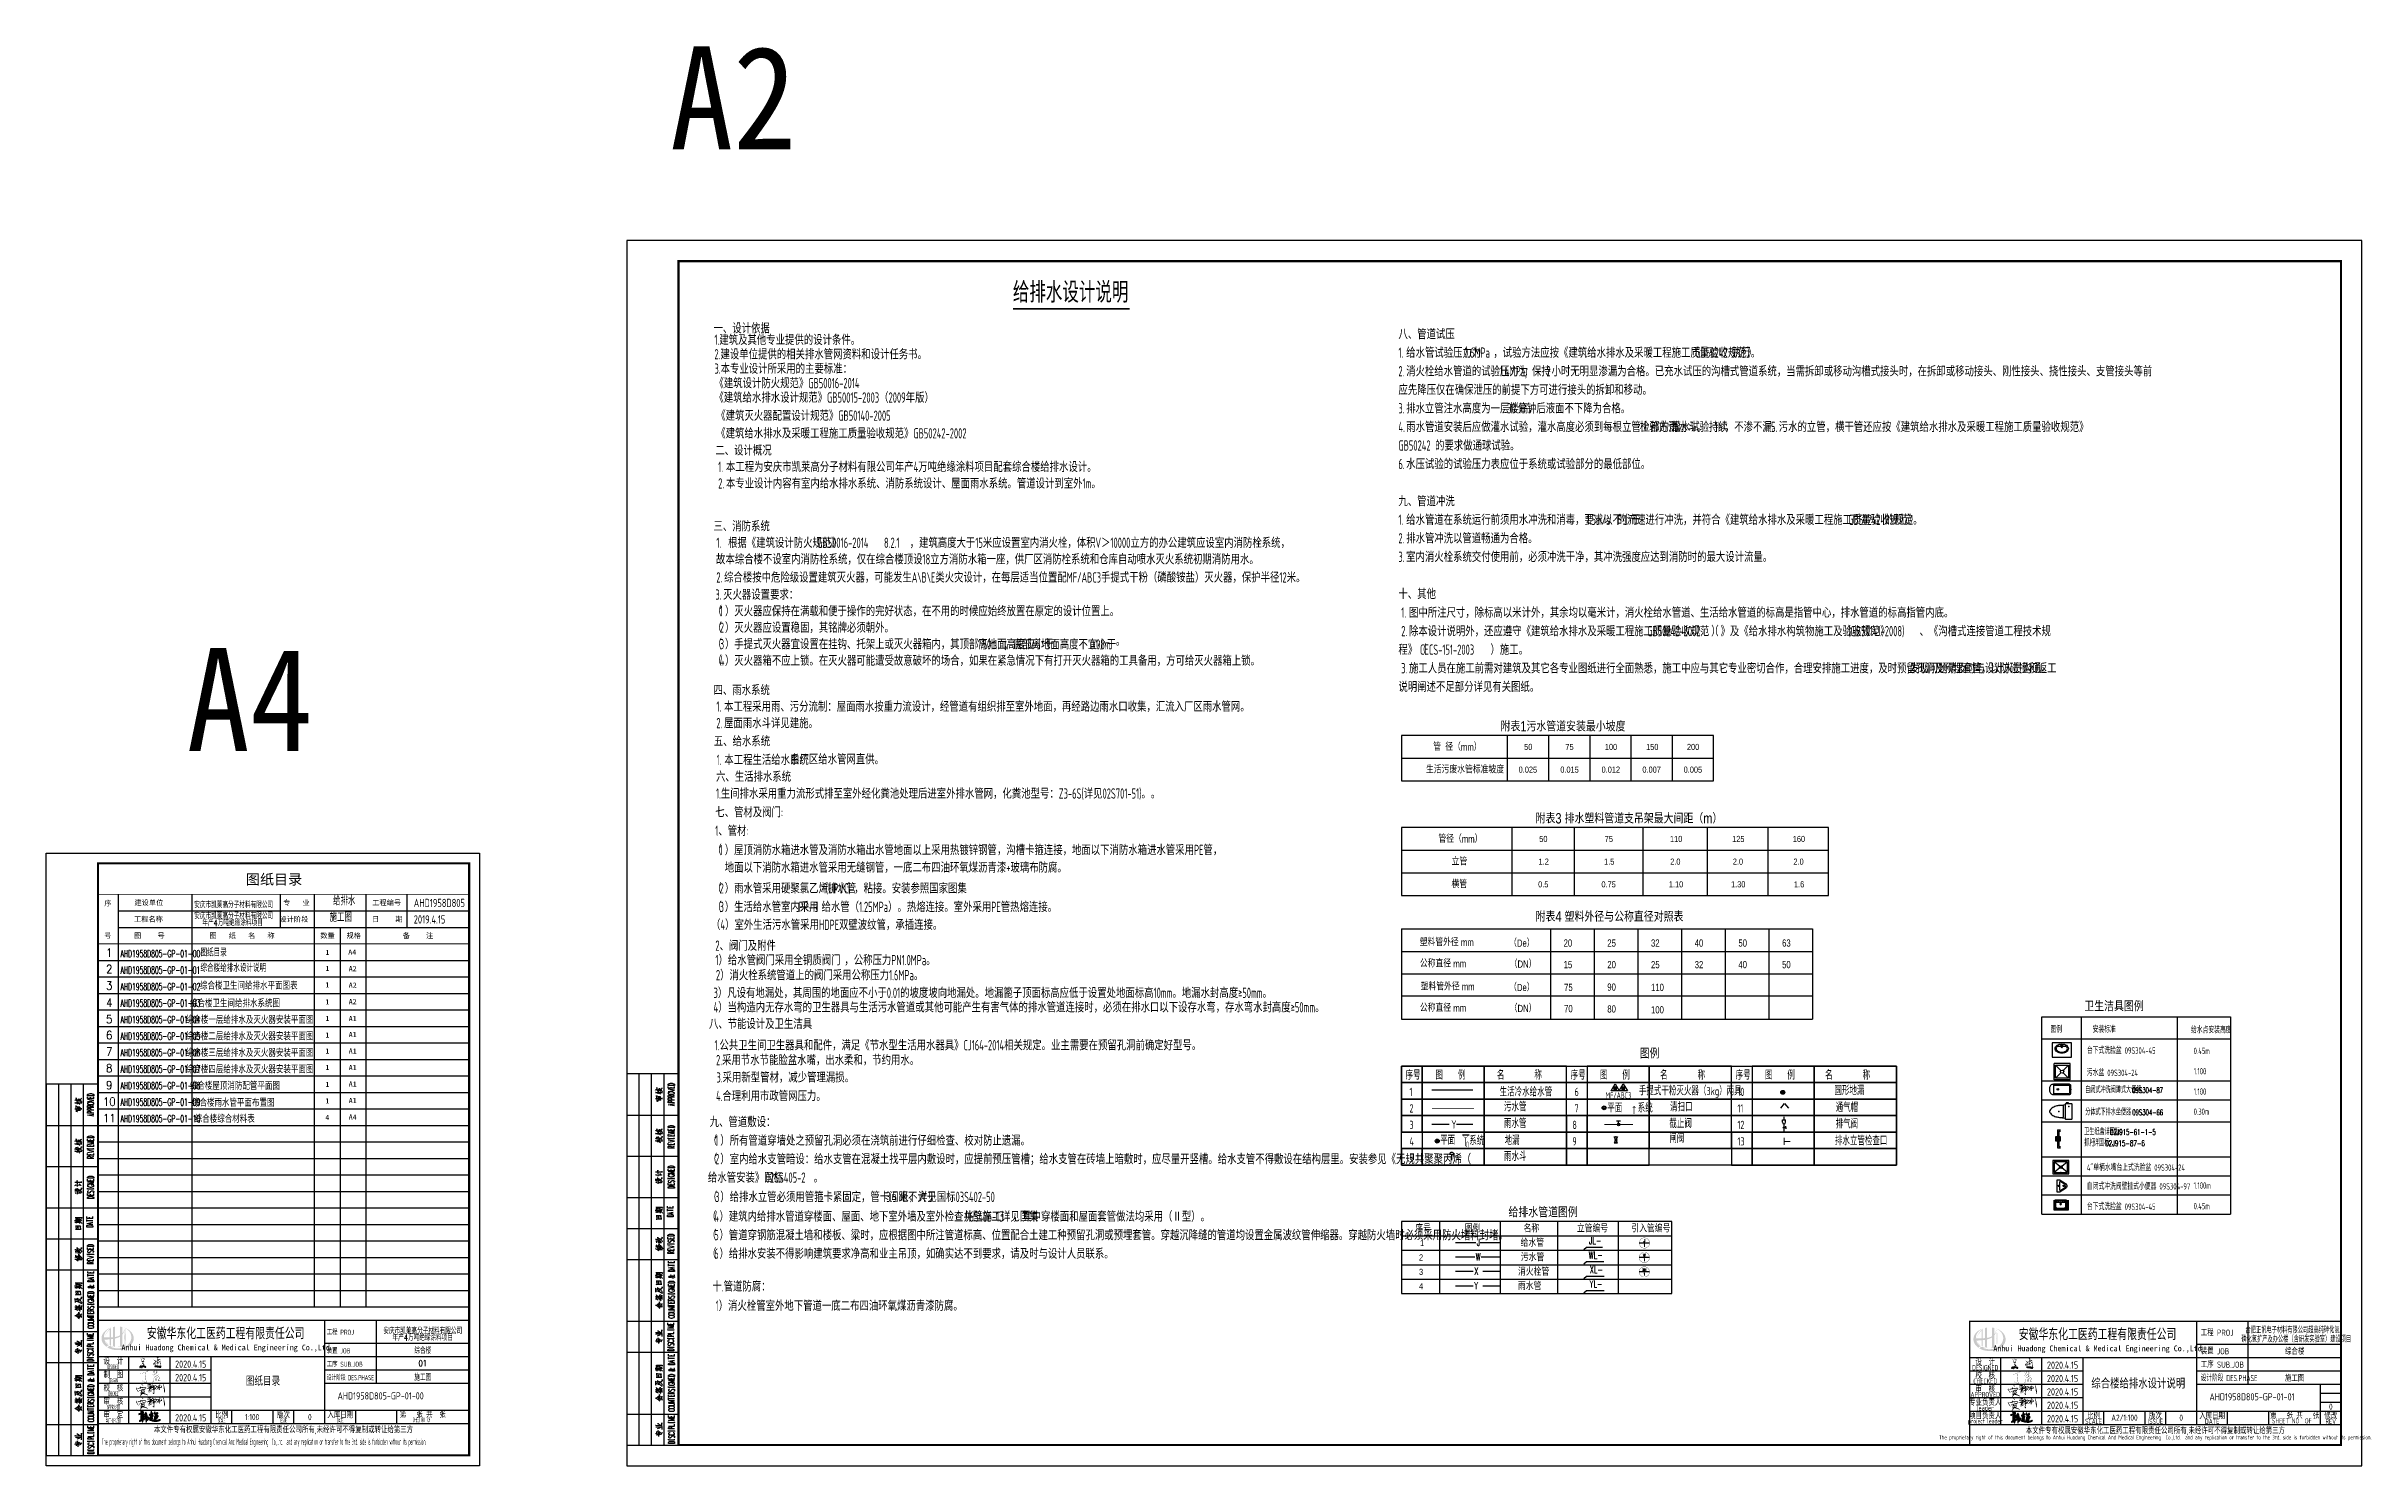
# Model space of a CAD drawing. Extents: x 6128144 to 12201635, y -1670122 to -706096.
# Drawn here: x 6128144 to 6184268, y -753270 to -718862 of the extents above; entities that cross this region are included whole.
import ezdxf
from ezdxf.enums import TextEntityAlignment as Align

# ---------------------------------------------------------------- set-up
doc = ezdxf.new("R2010")
doc.units = 0
doc.header["$LTSCALE"] = 1000
doc.header["$MEASUREMENT"] = 0
doc.linetypes.add('DASH', pattern=[0.35, 0.25, -0.1])
doc.layers.get('0').update_dxf_attribs({"linetype": 'CONTINUOUS'})
for name, color, linetype in [('AXIS', 3, 'CONTINUOUS'), ('DET1', 1, 'CONTINUOUS'), ('DIM_SYMB', 3, 'CONTINUOUS'), ('DIM_给水', 3, 'CONTINUOUS'), ('EQUIP_地漏', 7, 'CONTINUOUS'), ('EQUIP_污水', 7, 'CONTINUOUS'), ('EQUIP_管件', 7, 'CONTINUOUS'), ('G', 3, 'CONTINUOUS'), ('PIPE-污水', 2, 'CONTINUOUS'), ('PIPE-给水', 3, 'CONTINUOUS'), ('PIPE-雨水', 4, 'TG_Y'), ('PUB_TEXT', 7, 'CONTINUOUS'), ('PUB_TITLE', 4, 'CONTINUOUS'), ('TEXT', 7, 'CONTINUOUS'), ('TEXT_给水', 7, 'CONTINUOUS'), ('TWT_TAB', 7, 'CONTINUOUS'), ('TWT_TEXT', 7, 'CONTINUOUS'), ('VALVE_给水', 7, 'CONTINUOUS'), ('VPIPE_DIM', 3, 'CONTINUOUS'), ('WALL', 2, 'CONTINUOUS'), ('图名', 15, 'CONTINUOUS'), ('图框', 7, 'CONTINUOUS'), ('字体', 7, 'CONTINUOUS'), ('说明与设备表$0$TWT_TAB', 7, 'CONTINUOUS'), ('说明与设备表$0$通用模板', 7, 'CONTINUOUS'), ('说明文本', 54, 'CONTINUOUS'), ('说明表格', 146, 'CONTINUOUS')]:
    doc.layers.add(name, color=color, linetype=linetype)
doc.styles.add('-宋体', font='', dxfattribs={"width": 0.8})
doc.styles.add('_TCH_DIM', font='SIMPLEX', dxfattribs={"bigfont": 'GBCBIG'})
doc.styles.add('_TWT_CIRCLE', font='SIMPLEX', dxfattribs={"width": 1.1, "height": 3.5, "bigfont": 'HZTXT'})
doc.styles.add('_TWT_PIPEDN', font='yb.shx', dxfattribs={"width": 0.8, "height": 3, "bigfont": 'HZTXT.shx'})
doc.styles.add('_TWT_PIPETEXT', font='SIMPLEX', dxfattribs={"width": 0.8, "height": 3.5, "bigfont": 'HZTXT'})
doc.styles.add('_TWT_SERIAL', font='SIMPLEX', dxfattribs={"width": 0.8, "height": 3.5, "bigfont": 'HZTXT'})
doc.styles.add('AHD', font='sceie.shx', dxfattribs={"width": 0.7, "bigfont": 'sceic.shx'})
doc.styles.add('DIM_FONT', font='SIMPLEX', dxfattribs={"width": 0.7, "bigfont": 'GBCBIG'})
doc.styles.add('ECEC_TQ_S', font='')
doc.styles.add('HZ', font='txt', dxfattribs={"bigfont": 'hztxt'})
doc.styles.add('sceie', font='sceie.shx', dxfattribs={"bigfont": 'sceic.shx'})
doc.styles.add('schuco', font='sceie.shx', dxfattribs={"width": 0.7, "bigfont": 'sceic.shx'})
doc.styles.add('TG_LINETYPE', font='SIMPLEX', dxfattribs={"width": 0.8, "height": 3, "bigfont": 'HZTXT'})
doc.styles.add('TSSD_REIN', font='simplex.shx', dxfattribs={"width": 0.7, "bigfont": 'sceic.shx'})
doc.styles.add('公司标准', font='sceie.shx', dxfattribs={"width": 0.7, "height": 300, "bigfont": 'sceic.shx'})
doc.styles.add('宋体', font='', dxfattribs={"width": 0.7})
doc.styles.add('样式 1', font='sceie.shx', dxfattribs={"width": 0.7, "bigfont": 'sceic.shx'})
doc.styles.get('-宋体').set_extended_font_data('SimSun')
doc.styles.get('ECEC_TQ_S').set_extended_font_data('SimSun')
doc.styles.get('宋体').set_extended_font_data('SimSun')
doc.linetypes.add('TG_J', pattern='A,2,-0.3,["J",TG_LINETYPE,S=0.1,R=0,X=-0.23,Y=-0.15],0', length=2.3)
doc.linetypes.add('TG_Y', pattern='A,1,-0.3,["Y",TG_LINETYPE,S=0.1,R=0,X=-0.23,Y=-0.1],0', length=1.3)

msp = doc.modelspace()

# ---------------------------------------------------------------- texts
for s, height, style, width, p in [('给排水设计说明', 500, '_TWT_PIPEDN', 0.8, (6151572.5, -725075.7)), ('AHD1958D805', 200, 'sceie', 0.8, (6137050.4, -739728.1)), ('2019.4.15', 200, 'sceie', 0.8, (6137050.4, -740128.1)), ('工程 PROJ', 125, 'sceie', 0.8, (6134942.5, -750097.9)), ('工程 PROJ', 125, 'sceie', 0.8, (6134942.5, -750097.9)), ('工程 PROJ', 150, 'AHD', 0.8, (6180367.5, -750120)), ('工程 PROJ', 150, 'AHD', 0.8, (6180367.5, -750120)), ('装置 JOB', 125, 'sceie', 0.8, (6134942.5, -750547.9)), ('装置 JOB', 125, 'sceie', 0.8, (6134942.5, -750547.9)), ('工序 SUB.JOB', 125, 'sceie', 0.8, (6134942.5, -750872.9)), ('工序 SUB.JOB', 125, 'sceie', 0.8, (6134942.5, -750872.9)), ('装置 JOB', 150, 'AHD', 0.8, (6180367.5, -750570)), ('装置 JOB', 150, 'AHD', 0.8, (6180367.5, -750570)), ('工序 SUB.JOB', 150, 'AHD', 0.8, (6180367.5, -750895)), ('工序 SUB.JOB', 150, 'AHD', 0.8, (6180367.5, -750895)), ('设计阶段 DES.PHASE', 125, 'sceie', 0.7, (6134942.5, -751197.9)), ('设计阶段 DES.PHASE', 125, 'sceie', 0.7, (6134942.5, -751197.9)), ('设计阶段 DES.PHASE', 150, 'AHD', 0.7, (6180367.5, -751220))]:
    msp.add_text(s, height=height, dxfattribs=dict(style=style, width=width)).set_placement(p)
at = {"color": 0}
for s, height, style, p in [('图纸目录', 250, '-宋体', (6132982.5, -739180)), ('图纸目录', 250, '-宋体', (6132982.5, -739180)), ('建设单位', 125, '宋体', (6130280.1, -739682.5)), ('建设单位', 125, '宋体', (6130280.1, -739682.5)), (' 专   业', 125, '宋体', (6133786.1, -739682.5)), (' 专   业', 125, '宋体', (6133786.1, -739682.5)), ('工程编号', 125, '宋体', (6136044.1, -739682.5)), ('工程编号', 125, '宋体', (6136044.1, -739682.5)), ('工程名称', 125, '宋体', (6130270.8, -740082.5)), ('工程名称', 125, '宋体', (6130270.8, -740082.5)), ('设计阶段', 125, '宋体', (6133792.4, -740082.5)), ('设计阶段', 125, '宋体', (6133792.4, -740082.5)), ('日    期', 125, '宋体', (6136038, -740082.5)), ('日    期', 125, '宋体', (6136038, -740082.5)), ('图    号', 125, '宋体', (6130271.8, -740482.5)), ('图    号', 125, '宋体', (6130271.8, -740482.5)), ('图   纸   名   称', 125, '宋体', (6132098.1, -740482.5)), ('图   纸   名   称', 125, '宋体', (6132098.1, -740482.5)), ('数量', 125, '宋体', (6134785.9, -740482.5)), ('数量', 125, '宋体', (6134785.9, -740482.5)), ('规格', 125, '宋体', (6135421.3, -740482.5)), ('规格', 125, '宋体', (6135421.3, -740482.5)), ('备    注', 125, '宋体', (6136782.6, -740482.5)), ('备    注', 125, '宋体', (6136782.6, -740482.5))]:
    msp.add_text(s, height=height, dxfattribs=dict(at, style=style)).set_placement(p)
at = {"color": 0, "style": '宋体'}
for s, p in [('序', (6129636.6, -739630)), ('序', (6129636.6, -739630)), ('号', (6129636.6, -740417.5)), ('号', (6129636.6, -740417.5))]:
    msp.add_text(s, height=125, dxfattribs=at).set_placement(p, align=Align.MIDDLE)
for s, height, style, width, p in [('Anhui Huadong Chemical & Medical Engineering Co.,Ltd', 140, '宋体', 0.85, (6132491.6, -750422.9)), ('Anhui Huadong Chemical & Medical Engineering Co.,Ltd', 140, '宋体', 0.85, (6132491.6, -750422.9)), ('安徽华东化工医药工程有限责任公司', 250, '宋体', 0.7, (6132491.6, -750047.9)), ('安徽华东化工医药工程有限责任公司', 250, '宋体', 0.7, (6132491.6, -750047.9)), ('Anhui Huadong Chemical & Medical Engineering Co.,Ltd', 140, 'ECEC_TQ_S', 0.85, (6177865, -750445)), ('Anhui Huadong Chemical & Medical Engineering Co.,Ltd', 140, 'ECEC_TQ_S', 0.85, (6177865, -750445)), ('安徽华东化工医药工程有限责任公司', 250, 'ECEC_TQ_S', 0.7, (6177865, -750070)), ('安徽华东化工医药工程有限责任公司', 250, 'ECEC_TQ_S', 0.7, (6177865, -750070)), ('设  计', 150, 'sceie', 0.8, (6129769.1, -750722.9)), ('设  计', 150, 'sceie', 0.8, (6129769.1, -750722.9)), ('DESIGNED', 110, 'sceie', 0.4, (6129769.1, -750872.9)), ('DESIGNED', 110, 'sceie', 0.4, (6129769.1, -750872.9)), ('DESIGNED', 125, 'AHD', 0.8, (6175142.5, -750895)), ('DESIGNED', 125, 'AHD', 0.8, (6175142.5, -750895)), ('设  计', 150, 'AHD', 0.8, (6175142.5, -750745)), ('设  计', 150, 'AHD', 0.8, (6175142.5, -750745)), ('校  核', 150, 'sceie', 0.8, (6129769.1, -751372.9)), ('校  核', 150, 'sceie', 0.8, (6129769.1, -751372.9)), ('制  图', 150, 'sceie', 0.8, (6129769.1, -751047.9)), ('制  图', 150, 'sceie', 0.8, (6129769.1, -751047.9)), ('CHECKED', 110, 'sceie', 0.4, (6129769.1, -751522.9)), ('CHECKED', 110, 'sceie', 0.4, (6129769.1, -751522.9)), ('DRAWN', 110, 'sceie', 0.4, (6129769.1, -751197.9)), ('DRAWN', 110, 'sceie', 0.4, (6129769.1, -751197.9)), ('APPROVED', 125, 'AHD', 0.8, (6175142.5, -751545)), ('APPROVED', 125, 'AHD', 0.8, (6175142.5, -751545)), ('CHECKED', 125, 'AHD', 0.8, (6175142.5, -751220)), ('CHECKED', 125, 'AHD', 0.8, (6175142.5, -751220)), ('校  核', 150, 'AHD', 0.8, (6175142.5, -751070)), ('校  核', 150, 'AHD', 0.8, (6175142.5, -751070)), ('审  核', 150, 'AHD', 0.8, (6175142.5, -751395)), ('审  核', 150, 'AHD', 0.8, (6175142.5, -751395)), ('综合楼给排水设计说明', 250, 'AHD', 0.7, (6178852, -751262)), ('审  核', 150, 'sceie', 0.8, (6129769.1, -751697.9)), ('审  核', 150, 'sceie', 0.8, (6129769.1, -751697.9)), ('审  定', 150, 'sceie', 0.8, (6129769.1, -752022.9)), ('审  定', 150, 'sceie', 0.8, (6129769.1, -752022.9)), ('APPROVED', 110, 'sceie', 0.4, (6129769.1, -751847.9)), ('APPROVED', 110, 'sceie', 0.4, (6129769.1, -751847.9)), ('比例', 150, 'sceie', 0.8, (6132394.1, -752022.9)), ('比例', 150, 'sceie', 0.8, (6132394.1, -752022.9)), ('版次', 150, 'sceie', 0.8, (6133894.1, -752022.9)), ('版次', 150, 'sceie', 0.8, (6133894.1, -752022.9)), ('0', 150, 'sceie', 0.8, (6134532.4, -752091.4)), ('0', 150, 'sceie', 0.8, (6134532.4, -752091.4)), ('入库日期', 150, 'sceie', 0.8, (6135269.1, -752022.9)), ('入库日期', 150, 'sceie', 0.8, (6135269.1, -752022.9)), ('项目负责人', 150, 'AHD', 0.8, (6175142.5, -752045)), ('专业负责人', 150, 'AHD', 0.8, (6175142.5, -751720)), ('leader', 125, 'AHD', 0.8, (6175142.5, -751870)), ('比例', 150, 'AHD', 0.8, (6177767.5, -752045)), ('比例', 150, 'AHD', 0.8, (6177767.5, -752045)), ('版次', 150, 'AHD', 0.8, (6179267.5, -752045)), ('版次', 150, 'AHD', 0.8, (6179267.5, -752045)), ('入库日期', 150, 'AHD', 0.8, (6180642.5, -752045)), ('入库日期', 150, 'AHD', 0.8, (6180642.5, -752045)), ('第   张 共   张', 150, 'AHD', 0.8, (6182642.5, -752032.5)), ('修改', 150, 'AHD', 0.8, (6183517.5, -752045)), ('修改', 150, 'AHD', 0.8, (6183517.5, -752045)), ('AUTHORIZED', 110, 'sceie', 0.4, (6129769.1, -752172.9)), ('AUTHORIZED', 110, 'sceie', 0.4, (6129769.1, -752172.9)), ('The proprietary right of this document belongs to Anhui Huadong Chemical And Medical Engineering  Co.,Ltd.  and any replication or transfer to the 3rd. side is forbidden without its permission. ', 150, 'sceie', 0.4, (6133442.5, -752709.7)), ('The proprietary right of this document belongs to Anhui Huadong Chemical And Medical Engineering  Co.,Ltd.  and any replication or transfer to the 3rd. side is forbidden without its permission. ', 150, 'sceie', 0.4, (6133442.5, -752709.7)), ('本文件专有权属安徽华东化工医药工程有限责任公司所有,未经许可不得复制或转让给第三方', 150, 'sceie', 0.8, (6133894.1, -752397.9)), ('本文件专有权属安徽华东化工医药工程有限责任公司所有,未经许可不得复制或转让给第三方', 150, 'sceie', 0.8, (6133894.1, -752397.9)), ('SCALE', 110, 'sceie', 0.4, (6132394.1, -752172.9)), ('SCALE', 110, 'sceie', 0.4, (6132394.1, -752172.9)), ('ISSUE', 110, 'sceie', 0.4, (6133894.1, -752172.9)), ('ISSUE', 110, 'sceie', 0.4, (6133894.1, -752172.9)), ('DATE', 110, 'sceie', 0.4, (6135269.1, -752172.9)), ('DATE', 110, 'sceie', 0.4, (6135269.1, -752172.9)), ('SHEET NO  OF  ', 110, 'sceie', 0.4, (6137269.1, -752160.4)), ('SHEET NO  OF  ', 110, 'sceie', 0.4, (6137269.1, -752160.4)), ('project leader', 112.5, 'AHD', 0.8, (6175144.6, -752205)), ('The proprietary right of this document belongs to Anhui Huadong Chemical And Medical Engineering  Co.,Ltd.  and any replication or transfer to the 3rd. side is forbidden without its permission. ', 100, 'AHD', 0.8, (6179290.4, -752597.1)), ('本文件专有权属安徽华东化工医药工程有限责任公司所有,未经许可不得复制或转让给第三方', 150, 'AHD', 0.8, (6179267.5, -752420)), ('本文件专有权属安徽华东化工医药工程有限责任公司所有,未经许可不得复制或转让给第三方', 150, 'AHD', 0.8, (6179267.5, -752420)), ('SCALE', 125, 'AHD', 0.8, (6177767.5, -752195)), ('SCALE', 125, 'AHD', 0.8, (6177767.5, -752195)), ('ISSUE', 125, 'AHD', 0.8, (6179267.5, -752195)), ('ISSUE', 125, 'AHD', 0.8, (6179267.5, -752195)), ('DATE', 125, 'AHD', 0.8, (6180642.5, -752195)), ('DATE', 125, 'AHD', 0.8, (6180642.5, -752195)), ('SHEET NO  OF  ', 125, 'AHD', 0.8, (6182642.5, -752182.5)), ('SHEET NO  OF  ', 125, 'AHD', 0.8, (6182642.5, -752182.5)), ('REV', 125, 'AHD', 0.8, (6183517.5, -752195)), ('REV', 125, 'AHD', 0.8, (6183517.5, -752195))]:
    msp.add_text(s, height=height, dxfattribs=dict(style=style, width=width)).set_placement(p, align=Align.MIDDLE)
at = {"color": 0, "style": 'sceie', "width": 0.8}
for s, p in [('1:100', (6133132.1, -752091.4)), ('1:100', (6133132.1, -752091.4)), ('第   张 共  张', (6137269.1, -752010.4)), ('第   张 共  张', (6137269.1, -752010.4))]:
    msp.add_text(s, height=150, dxfattribs=at).set_placement(p, align=Align.MIDDLE)
at = {"color": 7, "style": 'HZ', "flags": 1}
for tag, s in [('WHAT', '雨水斗'), ('SPEC', 'DN100'), ('UNIT', '套')]:
    msp.add_attdef(tag, (6162548.8, -745314.4), s, height=0.0004, dxfattribs=at)
for tag, text, height, style, width, p in [('磷化氢扩产及办公楼（含研发实验室）建设项目', '中原气化甲醇工程', 150, '公司标准', 0.65, (6182681.1, -750182.9)), ('合肥正帆电子材料有限公司超高纯砷化氢、', '中原气化甲醇工程', 150, '公司标准', 0.65, (6182654.4, -749963.2)), ('2020.4.15', '200320-02-040', 175, 'sceie', 0.8, (6131643.8, -750808.7)), ('2020.4.15', '200320-02-040', 175, 'sceie', 0.8, (6131643.8, -750808.7)), ('2020.4.15', '200320-02-040', 175, 'sceie', 0.8, (6177017.2, -750830.7)), ('2020.4.15', '200320-02-040', 175, 'sceie', 0.8, (6177017.2, -750830.7)), ('综合楼', '02', 150, 'AHD', 0.8, (6182642.5, -750482.5)), ('2020.4.15', '200320-02-040', 175, 'sceie', 0.8, (6131643.8, -751133.7)), ('2020.4.15', '200320-02-040', 175, 'sceie', 0.8, (6131643.8, -751133.7)), ('2020.4.15', '200320-02-040', 175, 'sceie', 0.8, (6131643.8, -751458.7)), ('2020.4.15', '200320-02-040', 175, 'sceie', 0.8, (6131643.8, -751458.7)), ('2020.4.15', '200320-02-040', 175, 'sceie', 0.8, (6177017.2, -751155.7)), ('2020.4.15', '200320-02-040', 175, 'sceie', 0.8, (6177017.2, -751155.7)), ('2020.4.15', '200320-02-040', 175, 'sceie', 0.8, (6177017.2, -751480.7)), ('2020.4.15', '200320-02-040', 175, 'sceie', 0.8, (6177017.2, -751480.7)), ('施工图', '施工图', 150, 'AHD', 0.8, (6182642.5, -751132.5)), ('2020.4.15', '200320-02-040', 175, 'sceie', 0.8, (6131643.8, -751783.7)), ('2020.4.15', '200320-02-040', 175, 'sceie', 0.8, (6131643.8, -751783.7)), ('2020.4.15', '200320-02-040', 175, 'sceie', 0.8, (6131643.8, -752108.7)), ('2020.4.15', '200320-02-040', 175, 'sceie', 0.8, (6131643.8, -752108.7)), ('2020.4.15', '200320-02-040', 175, 'sceie', 0.8, (6177017.2, -751805.7)), ('2020.4.15', '200320-02-040', 175, 'sceie', 0.8, (6177017.2, -751805.7)), ('2020.4.15', '200320-02-040', 175, 'sceie', 0.8, (6177017.2, -752130.7)), ('2020.4.15', '200320-02-040', 175, 'sceie', 0.8, (6177017.2, -752130.7)), ('A2/1:100', '1:100', 150, 'AHD', 0.8, (6178517.5, -752107.5)), ('0', '0', 150, 'AHD', 0.8, (6179892.5, -752107.5)), ('0', '0', 150, 'AHD', 0.8, (6179892.5, -752107.5)), ('0', '0', 150, 'AHD', 0.8, (6183519.6, -751838)), ('0', '0', 150, 'AHD', 0.8, (6183519.6, -751838))]:
    msp.add_attdef(tag, text=text, height=height, dxfattribs=dict(style=style, width=width)).set_placement(p, align=Align.MIDDLE)
at = {"layer": 'AXIS', "style": 'TSSD_REIN', "width": 0.7}
for s, p in [('安庆市凯莱高分子材料有限公司', (6132685.9, -739656.2)), ('安庆市凯莱高分子材料有限公司', (6132685.9, -739656.2)), ('安庆市凯莱高分子材料有限公司', (6132685.9, -739922.8)), ('安庆市凯莱高分子材料有限公司', (6132685.9, -739922.8)), ('年产4万吨绝缘涂料项目', (6132658.3, -740092.7)), ('年产4万吨绝缘涂料项目', (6132658.3, -740092.7)), ('安庆市凯莱高分子材料有限公司', (6137269.1, -749984.1)), ('安庆市凯莱高分子材料有限公司', (6137269.1, -749984.1)), ('年产4万吨绝缘涂料项目', (6137269.1, -750145.7)), ('年产4万吨绝缘涂料项目', (6137269.1, -750145.7)), ('综合楼', (6137269.1, -750460.4)), ('01', (6137269.1, -750785.4)), ('施工图', (6137269.1, -751110.4)), ('施工图', (6137269.1, -751110.4))]:
    msp.add_text(s, height=150, dxfattribs=at).set_placement(p, align=Align.MIDDLE)
at = {"layer": 'DIM_SYMB', "color": 7, "style": 'DIM_FONT'}
for s, height, width, p in [('给排水', 200, 0.9, (6135096.1, -739682.5)), ('给排水', 200, 0.9, (6135096.1, -739682.5)), ('施工图', 200, 0.9, (6135012.4, -740082.5)), ('施工图', 200, 0.9, (6135012.4, -740082.5)), ('AHD1958D805-GP-01-00', 175, 0.5, (6129942.8, -740943.8)), ('AHD1958D805-GP-01-01', 175, 0.5, (6129942.8, -741343.8)), ('AHD1958D805-GP-01-02', 175, 0.5, (6129942.8, -741743.8)), ('AHD1958D805-GP-01-03', 175, 0.5, (6129942.8, -742143.8)), ('AHD1958D805-GP-01-04', 175, 0.5, (6129942.8, -742543.8)), ('AHD1958D805-GP-01-05', 175, 0.5, (6129942.8, -742943.8)), ('AHD1958D805-GP-01-06', 175, 0.5, (6129942.8, -743343.8)), ('AHD1958D805-GP-01-07', 175, 0.5, (6129942.8, -743743.8)), ('AHD1958D805-GP-01-08', 175, 0.5, (6129942.8, -744143.8)), ('AHD1958D805-GP-01-09', 175, 0.5, (6129942.8, -744543.8)), ('AHD1958D805-GP-01-10', 175, 0.5, (6129942.8, -744943.8))]:
    msp.add_text(s, height=height, dxfattribs=dict(at, width=width)).set_placement(p)
at = {"layer": 'DIM_SYMB', "color": 7, "style": 'DIM_FONT', "width": 0.9}
for s, p in [('1', (6129669.6, -740832.2)), ('1', (6129669.6, -740832.2)), ('2', (6129669.6, -741232.2)), ('2', (6129669.6, -741232.2)), ('3', (6129669.6, -741632.2)), ('3', (6129669.6, -741632.2)), ('4', (6129669.6, -742045)), ('4', (6129669.6, -742045)), ('5', (6129669.6, -742445)), ('5', (6129669.6, -742445)), ('6', (6129669.6, -742832.2)), ('7', (6129669.6, -743232.2)), ('8', (6129669.6, -743632.2)), ('9', (6129669.6, -744045)), ('10', (6129669.6, -744445)), ('11', (6129669.6, -744845))]:
    msp.add_text(s, height=200, dxfattribs=at).set_placement(p, align=Align.MIDDLE)
at = {"layer": 'DIM_给水', "color": 7, "style": '_TWT_SERIAL', "width": 0.64}
for s, p in [('WL-', (6165530.4, -748252)), ('JL-', (6165538.8, -747902)), ('XL-', (6165556.1, -748602)), ('YL-', (6165556.1, -748952))]:
    msp.add_text(s, height=175, dxfattribs=at).set_placement(p)
at = {"layer": 'DIM_给水', "color": 7, "style": '_TWT_CIRCLE', "width": 1.1}
for s, height, p, p2 in [('J', 66.3, (6166862.4, -747848.7), (6166897.1, -747848.7)), ('1', 67.7, (6166870.9, -747962.2), (6166888.6, -747962.2)), ('XH', 52.99, (6166832.6, -748546.6), (6166926.9, -748546.6)), ('W', 61.6, (6166847.5, -748198), (6166912, -748198)), ('1', 67.7, (6166870.9, -748312.2), (6166888.6, -748312.2)), ('1', 67.7, (6166870.9, -748662.2), (6166888.6, -748662.2))]:
    msp.add_text(s, height=height, dxfattribs=at).set_placement(p, p2, align=Align.FIT)
at = {"layer": 'PUB_TEXT', "color": 7, "style": '样式 1', "width": 0.7}
msp.add_text('MF/ABC3', height=150, dxfattribs=at).set_placement((6165938.2, -744367.6))
at = {"layer": 'TEXT', "color": 0, "style": 'sceie'}
for s, width, p in [('图纸目录', 0.7, (6131881.1, -740922.1)), ('图纸目录', 0.7, (6131881.1, -740922.1)), ('综合楼给排水设计说明', 0.7, (6131881.1, -741295.6)), ('综合楼卫生间给排水平面图表', 0.8, (6131868.9, -741725.9))]:
    msp.add_text(s, height=175, dxfattribs=dict(at, width=width)).set_placement(p)
at = {"layer": 'TEXT', "color": 7, "style": '宋体'}
for s, p in [('1', (6134908.7, -740890.2)), ('A4', (6135462.3, -740881.6)), ('A4', (6135462.3, -740881.6)), ('1', (6134908.7, -741277.9)), ('A2', (6135473.3, -741282.7)), ('1', (6134908.7, -741675.8)), ('A2', (6135473.3, -741682.7)), ('1', (6134908.7, -742088.5)), ('1', (6134908.7, -742488.5)), ('A2', (6135473.3, -742082.7)), ('A1', (6135473.3, -742493.3)), ('1', (6134908.7, -742890.2)), ('A1', (6135473.3, -742880.5)), ('1', (6134908.7, -743277.9)), ('1', (6134908.7, -743675.8)), ('A1', (6135473.3, -743280.5)), ('A1', (6135473.3, -743680.5)), ('1', (6134908.7, -744088.5)), ('A1', (6135473.3, -744080.5)), ('1', (6134908.7, -744488.5)), ('A1', (6135473.3, -744480.5)), ('A4', (6135473.3, -744880.5)), ('4', (6134908.7, -744888.5))]:
    msp.add_text(s, height=125, dxfattribs=at).set_placement(p)
at = {"layer": 'TEXT', "color": 0, "style": 'sceie', "width": 0.8}
for s, height, p in [('综合楼卫生间给排水系统图', 175, (6132717.3, -742045.4)), ('综合楼一层给排水及灭火器安装平面图', 175, (6133072.4, -742445.4)), ('综合楼二层给排水及灭火器安装平面图', 175, (6133072.4, -742845.4)), ('综合楼三层给排水及灭火器安装平面图', 175, (6133072.4, -743245.4)), ('综合楼四层给排水及灭火器安装平面图', 175, (6133072.4, -743645.4)), ('综合楼屋顶消防配管平面图', 175, (6132715.1, -744045.4)), ('综合楼综合材料表', 175, (6132468.8, -744845.4)), ('综合楼雨水管平面布置图', 175, (6132673.4, -744455)), ('图纸目录', 200, (6133395.8, -751204.2)), ('图纸目录', 200, (6133395.8, -751204.2))]:
    msp.add_text(s, height=height, dxfattribs=at).set_placement(p, align=Align.MIDDLE)
at = {"layer": 'TEXT_给水', "style": '_TWT_PIPETEXT', "width": 0.64}
for s, p in [('W', (6162791.9, -748293.9)), ('J', (6162818.6, -747943.9)), ('X', (6162754.6, -748643.9)), ('Y', (6162754.6, -748993.9))]:
    msp.add_text(s, height=175, dxfattribs=at).set_placement(p)
at = {"layer": 'TEXT_给水', "color": 4, "style": 'sceie', "width": 0.8}
for s, p in [('AHD1958D805-GP-01-00', (6135204.6, -751665.7)), ('AHD1958D805-GP-01-01', (6180578, -751687.7))]:
    msp.add_text(s, height=175, dxfattribs=at).set_placement(p)
at = {"layer": 'TWT_TAB'}
for s, height, style, width, p in [('卫生洁具图例', 250, '_TWT_PIPEDN', 0.8, (6177544.7, -742253.4)), ('图例', 154.4, 'schuco', 0.7, (6176721.4, -742772.2)), ('安装标准', 154.4, 'schuco', 0.7, (6177744.8, -742772.2)), ('给水点安装高度', 154.4, 'schuco', 0.7, (6180129.6, -742785.8)), ('台下式洗脸盆 09S304-45', 154.402, 'schuco', 0.7, (6177606.3, -743283.1)), ('1.100', 154.4, 'schuco', 0.7, (6180194.4, -743784.4)), ('0.45m', 154.4, 'schuco', 0.7, (6180194.4, -743291.9)), ('自闭式冲洗阀蹲式大便器', 154.402, '_TCH_DIM', 0.8, (6177566.8, -744234.2)), ('污水盆 09S304-24', 154.402, 'schuco', 0.7, (6177606.3, -743822.5)), ('09S304-87', 136.07, '_TCH_DIM', 0.564706, (6178706.2, -744234.2)), ('1.100', 154.4, 'schuco', 0.7, (6180194.4, -744276.5)), ('分体式下排水坐便器', 154.4, '_TCH_DIM', 0.8, (6177566.8, -744773.9)), ('09S304-66', 136.07, '_TCH_DIM', 0.564706, (6178706.2, -744773.9)), ('0.30m', 154.4, 'schuco', 0.7, (6180194.4, -744765.9)), ('卫生纸盒详国标', 154.4, '_TCH_DIM', 0.8, (6177541.9, -745251.8)), ('02J915-61-1-5', 136.067, '_TCH_DIM', 0.564706, (6178171.3, -745251.8)), ('抓杆', 161.67, '_TCH_DIM', 0.8, (6177541.9, -745525.2)), ('.', 142.5, '_TCH_DIM', 0.564706, (6177730.2, -745525.2)), ('详国标', 161.67, '_TCH_DIM', 0.8, (6177768.5, -745525.2)), ('02J915-87-6', 142.468, '_TCH_DIM', 0.564706, (6178051, -745525.2)), ("4''单柄水嘴台上式洗脸盆 09S304-24", 154.402, 'schuco', 0.7, (6177606.3, -746121.5)), ('自闭式冲洗阀壁挂式小便器 09S304-97', 154.402, 'schuco', 0.7, (6177606.3, -746575.9)), ('1.100m', 154.4, 'schuco', 0.7, (6180194.4, -746554.6)), ('给排水管道图例', 250, '_TWT_PIPEDN', 0.8, (6163585.9, -747247.2)), ('台下式洗脸盆 09S304-45', 154.402, 'schuco', 0.7, (6177606.3, -747068.6)), ('0.45m', 154.4, 'schuco', 0.7, (6180194.4, -747054.5)), ('序号', 175, '_TWT_PIPEDN', 0.8, (6161328.5, -747609.7)), ('图例', 175, '_TWT_PIPEDN', 0.8, (6162527.5, -747609.7)), ('名称', 175, '_TWT_PIPEDN', 0.8, (6163952.6, -747609.7)), ('立管编号', 175, '_TWT_PIPEDN', 0.8, (6165245.2, -747609.7)), ('引入管编号', 175, '_TWT_PIPEDN', 0.8, (6166565.3, -747609.7)), ('1', 148.8, '_TWT_PIPEDN', 0.752941, (6161441.4, -747946.5)), ('给水管', 175, '_TWT_PIPEDN', 0.8, (6163880.9, -747959.7)), ('污水管', 175, '_TWT_PIPEDN', 0.8, (6163885.3, -748309.7)), ('3', 148.8, '_TWT_PIPEDN', 0.752941, (6161417.4, -748646.5)), ('2', 148.8, '_TWT_PIPEDN', 0.752941, (6161417.4, -748296.5)), ('消火栓管', 175, '_TWT_PIPEDN', 0.8, (6163817, -748659.7)), ('4', 148.8, '_TWT_PIPEDN', 0.752941, (6161417.4, -748996.5)), ('雨水管', 175, '_TWT_PIPEDN', 0.8, (6163817, -749009.7))]:
    msp.add_text(s, height=height, dxfattribs=dict(at, style=style, width=width)).set_placement(p)
at = {"layer": 'TWT_TEXT', "color": 7, "style": '公司标准', "width": 0.7}
for s, p in [('一、设计依据', (6144316.8, -725821.1)), ('1.建筑及其他专业提供的设计条件。', (6144339.4, -726101.3)), ('2.建设单位提供的相关排水管网资料和设计任务书。', (6144339.4, -726451.3)), ('八、管道试压', (6160918.3, -725962.9)), ('1.', (6160918.3, -726412.9)), ('给水管试验压力为', (6161105.8, -726412.9)), ('0.6MPa', (6162505.8, -726412.9)), ('，试验方法应按《建筑给水排水及采暖工程施工质量验收规范》', (6163218.3, -726412.9)), ('GB50242', (6168118.3, -726412.9)), ('执行。', (6169005.8, -726412.9)), ('3.本专业设计所采用的主要标准：', (6144339.4, -726801.3)), ('2.', (6160918.3, -726862.9)), ('消火栓给水管道的试验压力为', (6161105.8, -726862.9)), ('1.4MPa,', (6163380.8, -726862.9)), ('保持', (6164155.8, -726862.9)), ('2', (6164505.8, -726862.9)), ('小时无明显渗漏为合格。已充水试压的沟槽式管道系统，当需拆卸或移动沟槽式接头时，在拆卸或移动接头、刚性接头、挠性接头、支管接头等前', (6164630.8, -726862.9)), ('《建筑设计防火规范》GB50016-2014', (6144339.4, -727151.3)), ('《建筑给水排水设计规范》GB50015-2003（2009年版）', (6144339.4, -727501.3)), ('应先降压仅在确保泄压的前提下方可进行接头的拆卸和移动。', (6160918.3, -727312.9)), ('《建筑灭火器配置设计规范》GB50140-2005', (6144383.6, -727939.9)), ('3.', (6160918.3, -727762.9)), ('排水立管注水高度为一层楼高，', (6161105.8, -727762.9)), ('30', (6163555.8, -727762.9)), ('分钟后液面不下降为合格。', (6163805.8, -727762.9)), ('《建筑给水排水及采暖工程施工质量验收规范》GB50242-2002', (6144383.6, -728368.8)), ('4.', (6160918.3, -728212.9)), ('GB50242', (6160918.3, -728662.9)), ('雨水管道安装后应做灌水试验，灌水高度必须到每根立管上部的雨水斗。', (6161105.8, -728212.9)), ('的要求做通球试验。', (6161805.8, -728662.9)), ('检验方法', (6166774.6, -728212.9)), (':', (6167474.6, -728212.9)), ('灌水试验持续', (6167537.1, -728212.9)), ('1h', (6168587.1, -728212.9)), ('，不渗不漏。', (6168830.8, -728212.9)), ('5.', (6169949.6, -728212.9)), ('污水的立管，横干管还应按《建筑给水排水及采暖工程施工质量验收规范》', (6170137.1, -728212.9)), ('二、设计概况', (6144360.9, -728781.9)), ('1.', (6144429.7, -729181.9)), ('本工程为安庆市凯莱高分子材料有限公司年产4万吨绝缘涂料项目配套综合楼给排水设计。', (6144617.2, -729181.9)), ('6.', (6160918.3, -729112.9)), ('水压试验的试验压力表应位于系统或试验部分的最低部位。', (6161105.8, -729112.9)), ('2.', (6144429.7, -729581.9)), ('本专业设计内容有室内给水排水系统、消防系统设计、屋面雨水系统。管道设计到室外1m。', (6144617.2, -729581.9)), ('九、管道冲洗', (6160918.3, -730012.9)), ('三、消防系统', (6144316.8, -730621.1)), ('1.', (6160918.3, -730462.9)), ('2.', (6160918.3, -730912.9)), ('给水管道在系统运行前须用水冲洗和消毒，要求以不小于', (6161105.8, -730462.9)), ('排水管冲洗以管道畅通为合格。', (6161105.8, -730912.9)), ('1.5m/s', (6165480.8, -730462.9)), ('的流速进行冲洗，并符合《建筑给水排水及采暖工程施工质量验收规范》', (6166224.6, -730462.9)), ('GB50242', (6171824.6, -730462.9)), ('的规定。', (6172712.1, -730462.9)), ('故本综合楼不设室内消防栓系统，仅在综合楼顶设18立方消防水箱一座，供厂区消防栓系统和仓库自动喷水灭火系统初期消防用水。', (6144377.8, -731421.1)), ('1.', (6144385.5, -731021.1)), ('根据《建筑设计防火规范》', (6144669.2, -731021.1)), ('GB50016-2014', (6146830.3, -731021.1)), ('8.2.1', (6148449.1, -731021.1)), ('，建筑高度大于15米应设置室内消火栓，体积V＞10000立方的办公建筑应设室内消防栓系统，', (6149070.5, -731021.1)), ('3.', (6160918.3, -731362.9)), ('室内消火栓系统交付使用前，必须冲洗干净，其冲洗强度应达到消防时的最大设计流量。', (6161105.8, -731362.9)), ('2.', (6144385.5, -731860.9)), ('综合楼按中危险级设置建筑灭火器，可能发生A\\B\\E类火灾设计，在每层适当位置配MF/ABC3手提式干粉（磷酸铵盐）灭火器，保护半径12米。', (6144573, -731860.9)), ('3.', (6144362.5, -732278.4)), ('（', (6144293.8, -732678.4)), ('灭火器设置要求：', (6144550, -732278.4)), ('）灭火器应保持在满载和便于操作的完好状态，在不用的时候应始终放置在原定的设计位置上。', (6144593.8, -732678.4)), ('十、其他', (6160918.3, -732262.9)), (':', (6161618.3, -732262.9)), ('（', (6144293.8, -733078.4)), ('1', (6144468.8, -732678.4)), ('2', (6144468.8, -733078.4)), ('）灭火器应设置稳固，其铭牌必须朝外。', (6144593.8, -733078.4)), ('1.', (6160987.1, -732712.9)), ('2.', (6160987.1, -733162.9)), ('除本设计说明外，还应遵守《建筑给水排水及采暖工程施工质量验收规范（', (6161174.6, -733162.9)), ('图中所注尺寸，除标高以米计外，其余均以毫米计，消火栓给水管道、生活给水管道的标高是指管中心，排水管道的标高指管内底。', (6161174.6, -732712.9)), ('GB50242-2002', (6166949.6, -733162.9)), ('）》及《给水排水构筑物施工及验收规范》', (6168499.6, -733162.9)), ('(GB50141-2008)', (6171824.6, -733162.9)), ('、《沟槽式连接管道工程技术规', (6173549.6, -733162.9)), ('（', (6144293.8, -733478.4)), ('3', (6144468.8, -733478.4)), ('）手提式灭火器宜设置在挂钩、托架上或灭火器箱内，其顶部离地面高度应小于', (6144593.8, -733478.4)), ('1.50m', (6150718.8, -733484)), ('；底部离地面高度不宜小于', (6151343.8, -733484)), ('0.08m', (6153443.8, -733484)), ('。', (6154068.8, -733398.3)), ('程》（', (6160918.3, -733612.9)), ('CECS-151-2003', (6161443.3, -733612.9)), ('）施工。', (6163149.6, -733612.9)), ('（', (6144293.8, -733878.4)), ('4', (6144468.8, -733878.4)), ('）灭火器箱不应上锁。在灭火器可能遭受故意破坏的场合，如果在紧急情况下有打开灭火器箱的工具备用，方可给灭火器箱上锁。', (6144593.8, -733878.4)), ('3.', (6160987.1, -734062.9)), ('施工人员在施工前需对建筑及其它各专业图纸进行全面熟悉，施工中应与其它专业密切合作，合理安排施工进度，及时预留孔洞及预埋套管，以防碰撞和返工', (6161174.6, -734062.9)), (';', (6173249.6, -734062.9)), ('发现问题请及时与设计人员沟通。', (6173312.1, -734062.9)), ('四、雨水系统', (6144316.8, -734592.8)), ('说明阐述不足部分详见有关图纸。', (6160918.3, -734512.9)), ('1.', (6144385.5, -734992.8)), ('2.', (6144385.5, -735392.8)), ('屋面雨水斗详见建施。', (6144573, -735392.8)), ('本工程采用雨、污分流制：屋面雨水按重力流设计，经管道有组织排至室外地面，再经路边雨水口收集，汇流入厂区雨水管网。', (6144573, -734992.8)), ('五、给水系统', (6144323.4, -735833.2)), ('1.', (6144392.1, -736283.2)), ('本工程生活给水系统', (6144579.6, -736283.2)), ('由厂区给水管网直供。', (6146173.7, -736270.7)), ('1.生间排水采用重力流形式排至室外经化粪池处理后进室外排水管网，化粪池型号：Z3-6S(详见02S701-51)。。', (6144376.6, -737100.6)), ('六、生活排水系统', (6144376.6, -736691.5)), ('七、管材及阀门:', (6144359.1, -737552.4)), ('1、管材:', (6144359.1, -738002.7)), ('（', (6144288.4, -738468.6)), ('1', (6144463.4, -738468.6)), ('）屋顶消防水箱进水管及消防水箱出水管地面以上采用热镀锌钢管，沟槽卡箍连接，地面以下消防水箱进水管采用PE管，', (6144588.4, -738468.6)), ('（', (6144288.4, -739398.7)), ('地面以下消防水箱进水管采用无缝钢管，一底二布四油环氧煤沥青漆+玻璃布防腐。', (6144588.4, -738893.1)), ('）雨水管采用硬聚氯乙烯排水管', (6144588.4, -739398.7)), ('(UPVC)', (6147038.4, -739398.7)), ('，粘接。安装参照国家图集', (6147725.9, -739398.7)), ('（', (6144288.4, -739848.7)), ('2', (6144463.4, -739398.7)), ('3', (6144463.4, -739848.7)), ('）生活给水管室内采用', (6144588.4, -739848.7)), ('PP-R', (6146378.6, -739848.7)), ('给水管（1.25MPa）。热熔连接。室外采用PE管热熔连接。', (6146934.9, -739848.7)), ('（4）室外生活污水管采用HDPE双壁波纹管，承插连接。', (6144257.3, -740281.2)), ('2、阀门及附件', (6144361.7, -740788)), ('1）给水管阀门采用全铜质阀门 ，公称压力PN1.0MPa。', (6144361.7, -741138)), ('2）消火栓系统管道上的阀门采用公称压力1.6MPa。', (6144375.2, -741502.6)), ('3）凡设有地漏处，其周围的地面应不小于0.01的坡度坡向地漏处。地漏篦子顶面标高应低于设置处地面标高10mm。地漏水封高度≥50mm。', (6144317.7, -741931.8)), ('八、', (6144207.1, -742683.5)), ('4）当构造内无存水弯的卫生器具与生活污水管道或其他可能产生有害气体的排水管道连接时，必须在排水口以下设存水弯，存水弯水封高度≥50mm。', (6144317.7, -742281.8)), ('节能设计及卫生洁具', (6144658.8, -742683.5)), ('1.公共卫生间卫生器具和配件，满足《节水型生活用水器具》CJ164-2014相关规定。业主需要在预留孔洞前确定好型号。', (6144342.6, -743201)), ('2.采用节水节能脸盆水嘴，出水柔和，节约用水。', (6144378.2, -743561.6, 202821.5)), ('4.合理利用市政管网压力。', (6144378, -744432.7)), ('3.采用新型管材，减少管理漏损。', (6144387.8, -743981.5)), ('九、管道敷设：', (6144224, -745061.3)), ('（', (6144180.9, -745511.3)), ('1', (6144355.9, -745511.3)), ('）所有管道穿墙处之预留孔洞必须在浇筑前进行仔细检查、校对防止遗漏。', (6144480.9, -745511.3)), ('（', (6144180.9, -745961.3)), ('2', (6144355.9, -745961.3)), ('）室内给水支管暗设：给水支管在混凝土找平层内敷设时，应提前预压管槽；给水支管在砖墙上暗敷时，应尽量开竖槽。给水支管不得敷设在结构层里。安装参见《无规共聚聚丙烯（', (6144480.9, -745961.3)), ('给水管安装》国标', (6144180.9, -746411.3)), ('02SS405-2', (6145580.9, -746411.3)), ('。', (6146743.4, -746411.3)), ('（', (6144180.9, -746879.6)), ('3', (6144355.9, -746879.6)), ('）给排水立管必须用管箍卡紧固定，管卡间距不大于', (6144480.9, -746879.6)), ('3.5', (6148505.9, -746879.6)), ('米，详见国标03S402-50', (6148818.4, -746879.6)), ('（', (6144160.1, -747354.1)), ('（', (6144160.1, -747804.1)), ('4', (6144335.1, -747354.1)), ('5', (6144335.1, -747804.1)), ('）建筑内给排水管道穿楼面、屋面、地下室外墙及室外检查井壁施工详见国集', (6144460.1, -747354.1)), ('）管道穿钢筋混凝土墙和楼板、粱时，应根据图中所注管道标高、位置配合土建工种预留孔洞或预埋套管。穿越沉降缝的管道均设置金属波纹管伸缩器。穿越防火墙时必须采用防火堵料封堵。', (6144460.1, -747804.1)), ('96S406-13', (6150410.1, -747354.1)), ('，其中穿楼面和屋面套管做法均采用（Ⅱ型）。', (6151572.6, -747354.1)), ('（', (6144160.1, -748254.1)), ('6', (6144335.1, -748254.1)), ('）给排水安装不得影响建筑要求净高和业主吊顶，如确实达不到要求，请及时与设计人员联系。', (6144460.1, -748254.1)), ('十.管道防腐：', (6144289.9, -749048.4)), ('1）消火栓管室外地下管道一底二布四油环氧煤沥青漆防腐。', (6144367.8, -749516.7))]:
    msp.add_text(s, height=250, dxfattribs=at).set_placement(p)
at = {"layer": '图名', "style": '宋体', "width": 0.9}
for s, p in [('  A2', (6140201.2, -721361.6)), ('  A4', (6128484.7, -735945.7))]:
    msp.add_text(s, height=2500, dxfattribs=at).set_placement(p)
at = {"layer": '说明与设备表$0$TWT_TAB', "style": '_TWT_PIPEDN'}
for s, height, width, p in [('附表3 排水塑料管道支吊架最大间距（m）', 250, 0.8, (6164244.3, -737701.5)), ('管径（mm）', 175, 0.8, (6161888, -738164)), ('50', 148.75, 0.752941, (6164332.4, -738150.9)), ('75', 148.75, 0.752941, (6165919.3, -738150.9)), ('110', 148.75, 0.752941, (6167500.9, -738150.9)), ('125', 148.75, 0.752941, (6169007.6, -738150.9)), ('160', 148.75, 0.752941, (6170477.1, -738150.9)), ('立管', 175, 0.8, (6162207.1, -738714)), ('1.2', 148.75, 0.752941, (6164316.4, -738700.9)), ('1.5', 148.75, 0.752941, (6165903.3, -738700.9)), ('2.0', 148.75, 0.752941, (6167506.2, -738700.9)), ('2.0', 148.75, 0.752941, (6169023.6, -738700.9)), ('2.0', 148.75, 0.752941, (6170493.1, -738700.9)), ('横管', 175, 0.8, (6162204.3, -739264)), ('0.5', 148.75, 0.752941, (6164305.8, -739250.9)), ('0.75', 148.75, 0.752941, (6165839.3, -739250.9)), ('1.10', 148.75, 0.752941, (6167474.2, -739250.9)), ('1.30', 148.75, 0.752941, (6168980.9, -739250.9)), ('1.6', 148.75, 0.752941, (6170506.4, -739250.9)), ('附表4 塑料外径与公称直径对照表', 250, 0.8, (6164244.3, -740083.1)), ('塑料管外径 mm', 175, 0.8, (6161435.5, -740670.8)), ('（De）', 175, 0.8, (6163601.7, -740690.1)), ('20', 175, 0.8, (6164922.7, -740687.2)), ('25', 175, 0.8, (6165981.9, -740687.2)), ('32', 175, 0.8, (6167041.1, -740687.2)), ('40', 175, 0.8, (6168100.3, -740687.2)), ('50', 175, 0.8, (6169159.5, -740687.2)), ('63', 175, 0.8, (6170218.6, -740687.2)), ('公称直径 mm', 175, 0.8, (6161440.2, -741185.8)), ('（DN）', 175, 0.8, (6163616.2, -741197.9)), ('15', 175, 0.8, (6164922.7, -741210.5)), ('20', 175, 0.8, (6165981.9, -741210.5)), ('25', 175, 0.8, (6167041.1, -741210.5)), ('32', 175, 0.8, (6168100.3, -741210.5)), ('40', 175, 0.8, (6169159.5, -741210.5)), ('50', 175, 0.8, (6170218.6, -741210.5)), ('塑料管外径 mm', 175, 0.8, (6161457.8, -741745.2)), ('（De）', 175, 0.8, (6163601.7, -741764.5)), ('75', 175, 0.8, (6164934.4, -741761.6)), ('90', 175, 0.8, (6165981.9, -741754.6)), ('110', 175, 0.8, (6167041.1, -741761.6)), ('公称直径 mm', 175, 0.8, (6161440.2, -742260.2)), ('（DN）', 175, 0.8, (6163616.2, -742272.2)), ('70', 175, 0.8, (6164934.4, -742278)), ('80', 175, 0.8, (6165981.9, -742284.9)), ('100', 175, 0.8, (6167041.1, -742305.9)), ('图例', 250, 0.8, (6166766.4, -743399.2))]:
    msp.add_text(s, height=height, dxfattribs=dict(at, width=width)).set_placement(p)
at = {"layer": '说明与设备表$0$通用模板', "style": '_TWT_PIPEDN'}
for s, height, width, p in [('附表1污水管道安装最小坡度', 250, 0.8, (6163393.9, -735471.1)), ('管  径（mm）', 175, 0.8, (6161761.3, -735933.6)), ('50', 148.75, 0.752941, (6163965.3, -735920.5)), ('75', 148.75, 0.752941, (6164965.3, -735920.5)), ('100', 148.75, 0.752941, (6165922.6, -735920.5)), ('150', 148.75, 0.752941, (6166922.6, -735920.5)), ('200', 148.75, 0.752941, (6167912, -735920.5)), ('生活污废水管标准坡度', 175, 0.8, (6161588.2, -736483.6)), ('0.025', 148.75, 0.752941, (6163832, -736470.5)), ('0.015', 148.75, 0.752941, (6164842.6, -736470.5)), ('0.012', 148.75, 0.752941, (6165842.6, -736470.5)), ('0.007', 148.75, 0.752941, (6166832, -736470.5)), ('0.005', 148.75, 0.752941, (6167832, -736470.5))]:
    msp.add_text(s, height=height, dxfattribs=dict(at, width=width)).set_placement(p)
at = {"layer": '说明文本', "color": 7, "style": 'AHD', "width": 0.7}
for s, height, p in [('序号', 199.99, (6161092.4, -743908)), ('1', 200, (6161186.6, -744308)), ('图    例', 199.99, (6161813.4, -743908)), ('名        称', 199.99, (6163306.3, -743908)), ('生活冷水给水管', 199.99, (6163371.1, -744316.9)), ('序号', 199.99, (6165092.4, -743908)), ('6', 200, (6165186.6, -744308)), ('图    例', 199.99, (6165802.3, -743908)), ('名        称', 199.99, (6167261.7, -743908)), ('序号', 199.99, (6169092.4, -743908)), ('10', 199.99, (6169135.9, -744308)), ('图    例', 199.99, (6169802.3, -743908)), ('名        称', 199.99, (6171261.7, -743908)), ('圆形地漏', 199.99, (6171484.6, -744280.5)), ('2', 200, (6161186.6, -744708)), ('污水管', 199.99, (6163477, -744678.6)), ('7', 200, (6165186.6, -744708)), ('平面', 199.99, (6165980, -744703, -1350)), ('系统', 199.99, (6166718.6, -744703.7, -1350)), ('清扫口', 199.99, (6167503.1, -744680.5, -1350)), ('11', 199.99, (6169135.9, -744708)), ('通气帽', 199.99, (6171516, -744690.3)), ('3', 200, (6161186.6, -745108)), ('4', 200, (6161186.6, -745508)), ('平面', 199.99, (6161930.6, -745483.8)), ('Y', 200, (6162199.7, -745097.1)), ('系统', 199.99, (6162636.9, -745497.6)), ('雨水管', 199.99, (6163477, -745078.6)), ('地漏', 199.99, (6163492.1, -745492.2)), ('9', 200, (6165135.9, -745508)), ('8', 200, (6165135.9, -745108)), ('截止阀', 199.99, (6167484.6, -745084.2)), ('闸阀', 199.99, (6167484.6, -745440.2)), ('12', 199.99, (6169135.9, -745108)), ('13', 199.99, (6169135.9, -745508)), ('排水立管检查口', 199.99, (6171496.5, -745498.1)), ('排气阀', 199.99, (6171516, -745090.3)), ('5', 200, (6161186.6, -745908)), ('雨水斗', 199.99, (6163478.7, -745880.8))]:
    msp.add_text(s, height=height, dxfattribs=at).set_placement(p)
msp.add_text('手提式干粉灭火器（3kg）两具', height=199.99, dxfattribs=at).set_placement((6167993, -744189.1, -1350), align=Align.MIDDLE)

# ---------------------------------------------------------------- blocks, each defined once
blk = doc.blocks.new('$lvtry$00000206')
blk.add_line((-194, -428, 0), (-224, -220, 0))
at = {"elevation": 0}
blk.add_lwpolyline([(-264, -120), (-286, -120), (-286, -200), (-264, -200)], close=True, dxfattribs=at)
for points in [[(-242, -220, -0.414214), (-264, -198), (-264, -22, -0.414214), (-242, 0), (264, 0, -0.414214), (286, -22), (286, -198, -0.414214), (264, -220)], [(192, -286), (-170, -286, 0.39219), (-189, -305), (-191, -326), (-193, -363), (-194, -398), (-193, -429), (-190, -459), (-185, -488), (-178, -518), (-169, -550), (-157, -584), (-142, -619), (-124, -654), (-103, -687), (-79, -717), (-52, -741), (-22, -760), (-1, -767, 0.15433), (23, -767), (44, -760), (74, -741), (101, -717), (125, -687), (146, -654), (164, -619), (179, -584), (191, -550), (201, -518), (208, -488), (212, -459), (215, -429), (216, -398), (215, -363), (213, -326), (212, -305, 0.39219)]]:
    blk.add_lwpolyline(points, format="xyb", close=True, dxfattribs=at)
blk.add_lwpolyline([(217, -428), (246, -220)], dxfattribs=at)
for p in [(-155, -109, 0), (12, -443, 0)]:
    blk.add_point(p)
blk = doc.blocks.new('$lvtry$00000219')
at = {"color": 0}
for p, q in [((-124, -91, 0), (-43, -216, 0)), ((-116, -76, 0), (116, -76, 0)), ((43, -216, 0), (124, -91, 0))]:
    blk.add_line(p, q, dxfattribs=at)
at = {"color": 0, "elevation": 0}
blk.add_lwpolyline([(69, -231, -0.57735), (-69, -231), (-162, -88, -0.145378), (-170, -61), (-170, 0), (170, 0), (170, -61, -0.145378), (162, -88)], format="xyb", close=True, dxfattribs=at)
at = {"color": 0}
for centre, radius in [((0, -177, 0), 20), ((0, -38, 0), 17.7)]:
    blk.add_circle(centre, radius, dxfattribs=at)
for centre, radius, start, end in [((-116, -86, 0), 10, 90, 213.0863), ((0, -191, 0), 50, 210, 330), ((116, -86, 0), 10, 326.9137, 90)]:
    blk.add_arc(centre, radius, start, end, dxfattribs=at)
for p in [(0, -38, 0), (0, -177, 0)]:
    blk.add_point(p, dxfattribs=at)
blk = doc.blocks.new('$lvtry$00000200')
at = {"color": 0}
for p, q in [((-110, -40), (-110, -470)), ((100, -30), (-100, -30)), ((110, -470), (110, -40))]:
    blk.add_line(p, q, dxfattribs=at)
blk.add_lwpolyline([(100, 0), (-100, 0, 0.414214), (-140, -40), (-140, -480, 0.414214), (-30, -590), (30, -590, 0.414214), (140, -480), (140, -40, 0.414214)], format="xyb", close=True, dxfattribs=at)
blk.add_lwpolyline([(140, -470), (-140, -470)], dxfattribs=at)
blk.add_circle((0, -359), 20, dxfattribs=at)
for centre, start, end in [((-100, -40), 90, 180), ((100, -40), 0, 90)]:
    blk.add_arc(centre, 10, start, end, dxfattribs=at)
for p in [(0, 0), (0, -359)]:
    blk.add_point(p, dxfattribs=at)
blk = doc.blocks.new('A$C04D97144')
for p, q in [((6, 0), (6, 180)), ((12, 0), (12, 180)), ((18, 0), (18, 180)), ((0, 160), (25, 160)), ((0, 140), (25, 140)), ((0, 120), (25, 120)), ((0, 105), (25, 105)), ((0, 90), (25, 90)), ((0, 60), (25, 60)), ((0, 45), (25, 45)), ((0, 15), (25, 15))]:
    blk.add_line(p, q)
blk.add_lwpolyline([(0, 180), (0, 0), (25, 0), (25, 180)], close=True)
for points in [[(13.8, 170.9), (14, 171), (13.9, 171), (17.3, 171), (17, 171), (16.7, 171)], [(13.9, 172.1), (14.1, 172.4), (14.3, 172.4), (14.3, 172.4)], [(14.6, 166.9), (14.4, 169.5), (14.3, 169.4), (14.8, 169.1)], [(14.8, 171.7), (14.5, 173.3), (14.5, 173.1), (14.6, 172.9)], [(14.7, 172.2), (14.9, 172.2), (15.6, 171.7), (15.6, 171.7), (15.4, 172.5)], [(14.8, 171.4), (15, 170.3)], [(15, 171), (15.4, 170.8), (15.8, 170.6), (16, 170.4), (16.3, 170.2)], [(16.2, 168.8), (16.3, 168.9), (15, 169), (15.1, 169.1), (15.3, 167.3)], [(15, 167.2), (15.3, 167.2), (16.5, 167.4), (16.3, 167.3), (16.2, 168.8), (16.2, 168.6), (16.2, 168.3)], [(15.1, 172.7), (15.2, 172.7), (15.6, 172.4), (15.6, 172.3), (15.9, 172.1), (16.2, 171.8), (16.5, 171.5)], [(15.2, 171), (15.5, 171.4)], [(15.6, 172.9), (15.8, 172.8), (16.3, 172.5), (16.6, 172.1), (16.9, 171.8), (17.1, 171.5), (17.3, 171.2)], [(15.7, 167.6), (15.6, 168.6)], [(16.4, 172.4), (16.9, 172.9), (17.1, 173.1), (16.8, 172.9)], [(23, 174.4), (20, 174.4), (20, 174.9), (20.2, 175.1), (20.5, 175.2), (20.7, 175.3), (21.2, 175.4), (21.9, 175.4), (22.3, 175.3), (22.6, 175.2), (22.8, 175.1), (23, 174.9), (23, 174.4), (23, 174.4)], [(23, 173), (20, 173), (20, 173.9)], [(20, 171.5), (23, 172), (20, 172.6)], [(20, 170.5), (20.2, 170.3), (20.5, 170.2), (20.7, 170.1), (21.2, 170.1), (21.9, 170.1), (22.3, 170.1), (22.6, 170.2), (22.8, 170.3), (23, 170.5), (23, 170.8), (22.8, 170.9), (22.6, 171), (22.3, 171.1), (21.9, 171.2), (21.2, 171.2), (20.7, 171.1), (20.5, 171), (20.2, 170.9), (20, 170.8), (20, 170.5), (20, 170.5)], [(23, 168.7), (20, 168.7), (20, 169.4), (20.2, 169.6), (20.3, 169.6), (20.6, 169.7), (20.9, 169.7), (21.2, 169.6), (21.3, 169.6), (21.4, 169.4), (21.4, 168.7)], [(21.4, 173), (21.4, 173.6)], [(21.4, 169.2), (23, 169.7)], [(23, 173), (23, 173.9)], [(13.8, 168), (14.1, 168.1), (14.3, 168.2)], [(14.3, 166.9), (14.5, 166.9), (14.7, 166.9), (14.9, 166.8), (15.1, 166.8)], [(14.7, 168.1), (14.7, 168.1), (17.3, 168.1), (17, 168), (16.7, 168.1)], [(23, 167.3), (20, 167.3), (20, 168), (20.2, 168.2), (20.3, 168.2), (20.6, 168.3), (21, 168.3), (21.3, 168.2), (21.4, 168.2), (21.6, 168), (21.6, 167.3)], [(23, 165.9), (20, 165.9), (20, 166.6), (20.2, 166.8), (20.3, 166.8), (20.6, 166.9), (21, 166.9), (21.3, 166.8), (21.4, 166.8), (21.6, 166.6), (21.6, 165.9)], [(23, 164.4), (20, 165), (23, 165.5)], [(22, 164.6), (22, 165.3)], [(13.8, 151), (14, 151.2), (13.9, 151.1), (17.3, 151.1), (17, 151.1), (16.7, 151.1)], [(13.8, 148.5), (14.1, 148.7), (14.2, 148.8), (14.4, 148.8)], [(13.8, 147.4), (14, 147.5), (13.9, 147.5), (17.3, 147.5), (17.1, 147.4), (16.8, 147.5)], [(13.9, 152.3), (14.1, 152.5), (14.3, 152.5), (14.3, 152.5)], [(14.8, 151.8), (14.5, 153.4), (14.5, 153.3), (14.6, 153)], [(14.7, 148.1), (14.5, 149.5), (14.5, 149.4), (14.5, 149.3)], [(14.7, 152.4), (14.9, 152.3), (15.6, 151.8), (15.6, 151.8), (15.4, 152.7)], [(14.7, 147.8), (14.9, 146.8)], [(14.8, 151.6), (15, 150.5)], [(14.9, 149), (15.2, 149.4), (15.4, 149.4), (15.5, 149.5)], [(14.9, 148.5), (15.1, 148.4), (15.5, 148.2), (15.8, 148), (15.9, 147.8)], [(14.9, 147.5), (15.3, 147.3), (15.7, 147.1), (16, 146.9), (16.3, 146.7)], [(15, 151.2), (15.4, 150.9), (15.8, 150.7), (16, 150.5), (16.3, 150.3)], [(15.1, 152.8), (15.2, 152.8), (15.6, 152.5), (15.6, 152.4), (15.9, 152.2), (16.2, 151.9), (16.5, 151.6)], [(15.1, 147.5), (15.4, 147.9)], [(15.2, 151.2), (15.5, 151.5)], [(15.3, 149), (15.6, 149), (16, 148.8), (16.3, 148.7), (16.5, 148.5), (16.7, 148.3), (16.9, 148.1), (17.1, 147.9), (17.3, 147.7)], [(15.6, 153), (15.8, 153), (16.3, 152.6), (16.6, 152.3), (16.9, 151.9), (17.1, 151.6), (17.3, 151.3)], [(15.7, 148.2), (15.8, 148.3), (17.1, 149.3), (17.1, 149.8), (17, 149.3), (16.9, 149.2)], [(16.4, 152.5), (16.9, 153.1), (17.1, 153.2), (16.8, 153)], [(23, 153.9), (20, 153.9), (20, 154.4), (20.2, 154.6), (20.5, 154.7), (20.7, 154.8), (21.2, 154.9), (21.9, 154.9), (22.3, 154.8), (22.6, 154.7), (22.8, 154.6), (23, 154.4), (23, 153.9), (23, 153.9)], [(23, 152.5), (20, 152.5), (20, 153.4)], [(20, 150.8), (23, 151.2), (20, 151.5), (23, 151.9), (20, 152.2)], [(23, 149.7), (20, 149.7), (20, 150.6)], [(20, 148.5), (20, 149), (20, 148.7), (22.9, 148.7), (22.9, 148.5), (22.9, 149)], [(20, 146.8), (23, 147.3), (20, 147.9)], [(23, 145.5), (20, 145.5), (20, 146.4)], [(21.4, 152.5), (21.4, 153.1)], [(21.4, 149.7), (21.4, 150.3)], [(21.4, 145.5), (21.4, 146.1)], [(23, 152.5), (23, 153.4)], [(23, 149.7), (23, 150.6)], [(23, 145.5), (23, 146.4)], [(23, 144), (20, 144), (20, 144.7), (20.2, 144.9), (20.3, 144.9), (20.6, 145), (20.9, 145), (21.2, 144.9), (21.3, 144.9), (21.4, 144.7), (21.4, 144)], [(23, 134.4), (20, 134.4), (20, 134.9), (20.2, 135.1), (20.5, 135.2), (20.7, 135.3), (21.2, 135.4), (21.9, 135.4), (22.3, 135.3), (22.6, 135.2), (22.8, 135.1), (23, 134.9), (23, 134.4), (23, 134.4)], [(21.4, 144.5), (23, 145)], [(13.8, 132.4), (14, 132.4), (17.3, 132.4), (17.1, 132.4), (16.8, 132.4)], [(13.9, 130.8), (14.1, 131), (14.3, 131.1), (14.5, 131.1)], [(13.9, 128.2), (14.2, 128.3), (14.5, 128.3), (14.7, 128.2), (15, 128.1), (15.1, 128), (15.3, 127.9), (15.4, 127.8)], [(14.1, 128.3), (14.1, 129.1), (14, 129), (14.2, 128.9), (14.4, 128.9), (14.6, 128.9), (14.8, 128.9), (14.9, 128.9), (15, 129), (15, 129.1), (15, 129.2), (15, 129.4), (15, 129.6), (14.9, 129.6)], [(14, 127.1), (14.4, 127.5), (14.5, 127.5)], [(15.2, 126.7), (15.1, 127.5), (14.9, 127.3), (15.2, 127.3), (16.7, 127.3), (16.8, 127.2), (16.2, 127.8)], [(15.1, 131.5), (15, 133.3), (15, 133.2), (15, 133)], [(15.1, 130.3), (15, 131.1), (15, 131.1), (16.7, 131), (16.8, 130.9), (16, 131.7)], [(15.5, 128.1), (15.4, 129.2), (15.3, 129.1), (15.5, 129), (15.8, 128.9), (16, 128.7), (16.2, 128.6), (16.5, 128.4), (16.7, 128.1), (16.9, 127.9), (17, 127.7), (17.1, 127.5)], [(15.8, 128.1), (15.8, 128.1), (17, 129.2), (17, 129.7), (17, 129.2), (16.8, 129.1)], [(23, 133), (20, 133), (20, 133.9)], [(23, 131.5), (20, 131.5), (23, 132.4), (20, 132.4)], [(20.7, 131.2), (20.5, 131.1), (20.2, 131), (20, 130.8), (20, 130.5), (20.2, 130.4), (20.5, 130.3), (20.7, 130.2), (21.2, 130.1), (21.9, 130.1), (22.3, 130.2), (22.6, 130.3), (22.8, 130.4), (23, 130.5), (23, 130.8), (22.8, 131), (22.6, 131.1), (22.3, 131.2), (21.9, 131.2), (21.9, 130.8)], [(20, 129), (20, 129.5), (20, 129.2), (22.9, 129.2), (22.9, 129), (22.9, 129.5)], [(20.5, 128.2), (20.2, 128.1), (20, 127.9), (20, 127.6), (20.2, 127.4), (20.5, 127.3), (20.7, 127.3), (21, 127.3), (21.2, 127.4), (21.3, 127.5), (21.6, 128), (21.7, 128.1), (21.9, 128.2), (22.1, 128.2), (22.6, 128.2), (22.8, 128.1), (23, 127.9), (23, 127.6), (22.8, 127.4), (22.6, 127.3)], [(23, 126), (20, 126), (20, 126.9)], [(23, 124.6), (20, 124.6), (20, 125.1), (20.2, 125.3), (20.5, 125.4), (20.7, 125.5), (21.2, 125.6), (21.9, 125.6), (22.3, 125.5), (22.6, 125.4), (22.8, 125.3), (23, 125.1), (23, 124.6), (23, 124.6)], [(21.4, 133), (21.4, 133.6)], [(21.4, 126), (21.4, 126.6)], [(23, 133), (23, 133.9)], [(23, 126), (23, 126.9)], [(13.7, 113.9), (13.9, 113.9), (16.1, 113.8)], [(13.9, 113.1), (14.1, 113.1), (16.2, 113.1)], [(14.1, 114.5), (14.5, 114.6), (15.1, 114.6), (15.8, 114.6), (16.2, 114.5), (16.6, 114.4), (16.9, 114.2), (17.3, 113.9)], [(14.5, 114.6), (14.3, 115.5), (14.3, 115.4), (15.1, 115.4), (15.2, 115.4), (16.5, 115.4), (17, 115.4), (17.2, 115.3), (17.3, 115.3), (17, 114.9), (17.2, 115.3)], [(14.7, 112.6), (14.5, 114.3)], [(15.2, 114.6), (15.1, 115.1)], [(15.2, 113.2), (15.1, 113.7)], [(15.6, 113.2), (15.6, 113.6)], [(15.9, 114.6), (15.9, 114.6), (15.9, 115.1)], [(16.3, 112.5), (16.1, 114.3), (16, 114.2), (16.1, 114.1)], [(16.4, 113.6), (16.7, 113.9), (16.9, 113.9), (16.6, 113.8)], [(16.5, 113.2), (16.6, 113.2), (16.9, 112.9), (17.1, 112.7), (17.2, 112.5)], [(22.5, 114.9), (19.6, 114.9), (19.6, 115.8)], [(19.6, 113.4), (19.6, 114.4)], [(19.6, 113.9), (22.5, 113.9)], [(22.5, 111.9), (19.6, 112.5), (22.5, 113)], [(21, 114.9), (21, 115.5)], [(21.6, 112.1), (21.6, 112.8)], [(22.5, 114.9), (22.5, 115.8)], [(14.2, 109.6), (14.5, 109.6), (15.1, 109.7), (15.7, 109.7), (15.8, 109.7), (16.3, 109.7), (16.9, 109.7), (16.7, 109.7), (16.5, 110.8), (16.7, 111), (16.4, 111.1), (16.1, 111.1), (15.4, 111.1), (14.8, 111.1), (14.2, 111.1), (14.3, 111.2), (14.5, 109.7)], [(15.5, 109.7), (15.3, 110.8), (15.3, 110.7), (15.4, 110.4)], [(22.5, 110.7), (19.6, 110.7), (19.6, 111.2), (19.7, 111.4), (20, 111.6), (20.3, 111.6), (20.8, 111.7), (21.4, 111.7), (21.9, 111.6), (22.2, 111.6), (22.4, 111.4), (22.5, 111.2), (22.5, 110.7), (22.5, 110.7)], [(22.9, 101.3), (19.9, 101.3), (19.9, 101.8), (20.1, 102), (20.4, 102.1), (20.6, 102.2), (21.1, 102.2), (21.8, 102.2), (22.2, 102.2), (22.5, 102.1), (22.7, 102), (22.9, 101.8), (22.9, 101.3), (22.9, 101.3)], [(13.8, 99.9), (14.2, 99.9), (14.6, 99.7), (15.1, 99.5), (15.4, 99.3), (15.6, 99.2), (15.9, 99.1)], [(13.8, 96.3), (14.3, 96.1), (14.6, 95.9), (14.8, 95.7), (14.9, 95.7), (15.1, 95.5)], [(13.8, 95.3), (14, 95.2), (14.4, 95), (14.5, 95), (14.8, 94.7), (15.1, 94.6), (15.3, 94.4), (15.5, 94.2)], [(14.4, 96), (14.4, 96.1), (14.3, 97), (14.2, 96.9), (14.6, 96.6), (15, 96.4), (15.2, 96.2), (15.4, 95.9), (15.6, 95.7), (15.7, 95.5)], [(14.5, 98.1), (14.3, 99.2), (14.3, 99.1), (15.3, 98.9), (15.3, 99.1), (15.4, 98.2), (15.1, 98.2), (15.4, 98.2), (16.7, 98.2)], [(14.7, 95.9), (14.7, 96), (15.7, 97.1), (15.7, 97.5), (15.7, 97.1), (15.6, 97)], [(14.7, 94.9), (17.2, 94.9), (17, 94.8), (16.6, 94.9)], [(14.8, 95.3), (16.5, 95.3), (16.3, 95.3), (16.1, 95.3)], [(15.2, 99.5), (15, 100.8), (15, 100.6), (15, 100.4)], [(15.1, 100.2), (15.3, 100.2), (15.7, 100.1), (16, 100), (16.2, 99.9), (16.4, 99.7), (16.6, 99.5), (16.8, 99.3), (17, 99.1), (17.1, 98.9), (17.1, 98.7), (17.2, 98.5)], [(15.4, 96.4), (15.5, 96.4), (15.5, 96.3), (15.8, 96.1), (16, 95.8), (16.1, 95.6)], [(15.5, 99.3), (15.6, 99.4), (17.1, 100.3), (17.1, 100.8), (17, 100.3), (16.9, 100.2)], [(15.8, 96.6), (15.9, 96.6), (15.9, 96.5), (16.2, 96.2), (16.2, 96.2), (16.4, 96), (16.5, 95.8), (16.7, 95.5)], [(16.8, 98.1), (16, 99)], [(16.1, 96.9), (16.3, 96.8), (16.6, 96.5), (16.8, 96.2), (17, 95.9), (17.1, 95.6), (17.2, 95.4), (17.3, 95.2)], [(22.9, 99.9), (19.9, 99.9), (19.9, 100.8)], [(20.4, 99.3), (20.1, 99.2), (19.9, 99), (19.9, 98.7), (20.1, 98.5), (20.4, 98.3), (20.6, 98.3), (20.9, 98.4), (21.1, 98.5), (21.2, 98.6), (21.5, 99), (21.6, 99.2), (21.8, 99.2), (22, 99.3), (22.5, 99.3), (22.7, 99.2), (22.9, 99), (22.9, 98.7), (22.7, 98.5), (22.5, 98.3)], [(19.9, 97.3), (19.9, 97.7), (19.9, 97.5), (22.8, 97.5), (22.8, 97.3), (22.8, 97.7)], [(19.9, 95.5), (22.9, 96.1), (19.9, 96.6)], [(22.9, 94.3), (19.9, 94.3), (19.9, 95.2)], [(22.9, 92.8), (19.9, 92.8), (19.9, 93.4), (20.1, 93.6), (20.2, 93.7), (20.5, 93.8), (20.8, 93.8), (21.1, 93.7), (21.2, 93.6), (21.3, 93.4), (21.3, 92.8)], [(21.3, 99.9), (21.3, 100.4)], [(21.3, 94.3), (21.3, 94.8)], [(21.3, 93.3), (22.9, 93.8)], [(22.9, 99.9), (22.9, 100.8)], [(22.9, 94.3), (22.9, 95.2)], [(13.7, 82.2), (13.9, 82.2), (16.1, 82.1)], [(13.9, 81.4), (14.1, 81.4), (16.2, 81.4)], [(14.1, 82.8), (14.5, 82.9), (15.1, 82.9), (15.8, 82.9), (16.2, 82.8), (16.6, 82.7), (16.9, 82.5), (17.3, 82.2)], [(14.2, 77.9), (14.5, 78), (15.1, 78), (15.7, 78), (15.8, 78), (16.3, 78), (16.9, 78), (16.7, 78), (16.5, 79.1), (16.7, 79.3), (16.4, 79.4), (16.1, 79.4), (15.4, 79.4), (14.8, 79.4), (14.2, 79.4), (14.3, 79.5), (14.5, 78)], [(14.5, 82.9), (14.3, 83.8), (14.3, 83.7), (15.1, 83.7), (15.2, 83.7), (16.5, 83.7), (17, 83.7), (17.2, 83.6), (17.3, 83.6), (17, 83.2), (17.2, 83.6)], [(14.7, 80.9), (14.5, 82.6)], [(15.2, 82.9), (15.1, 83.4)], [(15.2, 81.5), (15.1, 82)], [(15.5, 78), (15.3, 79.1), (15.3, 79), (15.4, 78.7)], [(15.6, 81.5), (15.6, 81.9)], [(15.9, 82.9), (15.9, 82.9), (15.9, 83.4)], [(16.3, 80.8), (16.1, 82.6), (16, 82.5), (16.1, 82.4)], [(16.4, 81.9), (16.7, 82.3), (16.9, 82.3), (16.6, 82.1)], [(16.5, 81.5), (16.6, 81.5), (16.9, 81.2), (17.1, 81), (17.2, 80.8)], [(23, 88.3), (20.1, 88.3), (20.1, 89.2)], [(20.1, 86.8), (20.1, 87.8)], [(20.1, 87.3), (23, 87.3)], [(23, 85.3), (20.1, 85.9), (23, 86.4)], [(23, 84.1), (20.1, 84.1), (20.1, 84.6), (20.3, 84.8), (20.5, 84.9), (20.8, 85), (21.3, 85.1), (21.9, 85.1), (22.3, 85), (22.7, 84.9), (22.9, 84.8), (23, 84.6), (23, 84.1), (23, 84.1)], [(21.4, 82.4), (21.3, 82.4), (21.1, 82.4), (21.1, 82.3), (21.3, 82.2), (21.5, 82.1), (22.2, 82), (22.7, 81.9), (22.9, 81.7), (23, 81.6), (23, 81.3), (22.9, 81.2), (22.7, 81.1), (22.5, 81), (22.2, 81), (21.9, 81.1), (21.8, 81.2), (21.3, 81.7), (21.1, 81.7), (20.8, 81.8), (20.5, 81.8), (20.3, 81.7), (20.1, 81.6), (20.3, 81.4), (20.5, 81.4), (20.8, 81.4), (21.3, 81.4), (21.6, 81.6), (22.7, 81.9), (22.9, 82.1), (23, 82.2), (23, 82.4), (22.9, 82.4), (22.7, 82.4)], [(23, 78.5), (20.1, 78.5), (20.1, 79), (20.3, 79.2), (20.5, 79.4), (20.8, 79.4), (21.3, 79.5), (21.9, 79.5), (22.3, 79.4), (22.7, 79.4), (22.9, 79.2), (23, 79), (23, 78.5), (23, 78.5)], [(21.5, 88.3), (21.5, 88.9)], [(22, 85.5), (22, 86.2)], [(23, 88.3), (23, 89.2)], [(14.1, 74.1), (14, 76), (13.9, 75.9), (14.1, 75.8), (14.6, 75.6), (15.1, 75.4), (15.1, 75.4), (15.1, 75.4), (15, 76.2), (14.9, 76.2), (15.2, 76), (15.5, 75.9), (15.7, 75.8), (15.9, 75.6), (16.1, 75.4), (16.4, 75.2), (16.6, 75), (16.7, 74.8), (16.9, 74.5), (17.1, 74.3), (17.2, 74)], [(13.9, 72), (14.1, 72), (14.8, 71.7)], [(13.9, 70.9), (14.1, 70.9), (14.5, 70.7), (14.9, 70.5), (15.2, 70.3)], [(13.9, 67.9), (14, 67.8), (14.5, 67.6), (15, 67.2), (15.3, 67), (15.6, 66.6), (15.9, 66.3)], [(14.2, 74.8), (14.4, 74.8), (14.9, 74.7), (15.2, 74.6), (15.5, 74.5), (15.9, 74.4), (16.2, 74.2), (16.5, 74), (16.7, 73.8), (17, 73.6), (17.1, 73.4)], [(14.2, 67.7), (15.8, 69), (15.8, 69.1), (15.8, 69.5), (15.7, 69), (15.6, 68.9)], [(14.6, 71.8), (14.4, 72.8)], [(14.5, 70.7), (14.4, 71.5)], [(14.5, 70.9), (14.9, 71.1)], [(14.6, 72.1), (15.1, 72.4)], [(14.8, 71.5), (15, 71.5), (15.5, 71), (15.6, 71), (15.8, 70.7), (16.1, 70.3), (16.3, 70.2), (16.4, 70)], [(15.1, 71.4), (16.1, 72.6), (16.1, 73), (16.1, 72.6), (15.9, 72.3)], [(15.2, 74.7), (17.1, 76.2), (17.1, 76.8), (17.1, 76.2), (17, 76.2), (16.8, 75.9)], [(15.4, 67.3), (15.4, 67.3), (15.4, 67.3), (15.3, 68.3), (15.3, 68.1), (15.3, 68)], [(15.8, 71.9), (15.9, 70.9)], [(16, 66.7), (16.1, 66.8), (15.9, 68.8), (15.9, 68.7), (15.9, 68.5)], [(16, 71.4), (16.5, 71.5), (16.7, 71.4), (16.4, 71.4)], [(16.1, 72.1), (16.3, 72.1), (17.1, 71.7)], [(16.1, 67.6), (16.2, 67.6), (16.8, 67.2), (17.1, 66.9), (17.1, 66.8), (16.9, 68.4), (16.4, 68)], [(16.3, 70.8), (16.6, 71), (16.8, 71), (16.6, 70.9)], [(16.9, 68.4), (17, 68.5), (17.2, 68.6)], [(17.1, 70.5), (17, 72.6), (17, 72.5), (17, 72.2)], [(23, 77.1), (20.1, 77.1), (20.1, 78)], [(23, 75.6), (20.1, 75.6), (23, 76.6), (20.1, 76.6)], [(20.8, 75.3), (20.5, 75.2), (20.3, 75.1), (20.1, 74.9), (20.1, 74.7), (20.3, 74.5), (20.5, 74.4), (20.8, 74.3), (21.3, 74.2), (21.9, 74.2), (22.3, 74.3), (22.7, 74.4), (22.9, 74.5), (23, 74.7), (23, 74.9), (22.9, 75.1), (22.7, 75.2), (22.3, 75.3), (21.9, 75.3), (21.9, 74.9)], [(20.1, 73.1), (20.1, 73.6), (20.1, 73.3), (23, 73.3), (23, 73.1), (23, 73.6)], [(20.5, 72.3), (20.3, 72.2), (20.1, 72), (20.1, 71.7), (20.3, 71.5), (20.5, 71.4), (20.8, 71.4), (21.1, 71.4), (21.3, 71.5), (21.4, 71.7), (21.6, 72.1), (21.8, 72.2), (21.9, 72.3), (22.2, 72.3), (22.7, 72.3), (22.9, 72.2), (23, 72), (23, 71.7), (22.9, 71.5), (22.7, 71.4)], [(23, 70), (20.1, 70), (20.1, 70.7), (20.3, 70.9), (20.4, 70.9), (20.6, 71), (20.9, 71), (21.3, 70.9), (21.4, 70.9), (21.5, 70.7), (21.5, 70)], [(23, 68.7), (20.1, 68.7), (20.1, 69.6)], [(20.1, 67.2), (20.1, 68.2)], [(20.1, 67.7), (23, 67.7)], [(21.5, 77.1), (21.5, 77.7)], [(21.5, 70.5), (23, 71)], [(21.5, 68.7), (21.5, 69.3)], [(23, 77.1), (23, 78)], [(23, 68.7), (23, 69.6)], [(22.8, 58.3), (19.9, 58.3), (19.9, 59.2)], [(22.8, 56.7), (19.9, 56.7), (22.8, 57.7), (19.9, 57.7)], [(19.9, 55.7), (19.9, 56.1), (19.9, 55.9), (22.7, 55.9), (22.7, 55.7), (22.7, 56.1)], [(23, 65.8), (20.1, 65.8), (23, 66.8), (20.1, 66.8)], [(20.1, 64.4), (22.2, 64.4), (22.7, 64.5), (22.9, 64.6), (23, 64.9), (23, 65), (22.9, 65.2), (22.7, 65.4), (22.2, 65.4), (20.1, 65.4)], [(20.1, 63.4), (20.3, 63.2), (20.5, 63.1), (20.8, 63), (21.3, 63), (21.9, 63), (22.3, 63), (22.7, 63.1), (22.9, 63.2), (23, 63.4), (23, 63.7), (22.9, 63.8), (22.7, 63.9), (22.3, 64), (21.9, 64.1), (21.3, 64.1), (20.8, 64), (20.5, 63.9), (20.3, 63.8), (20.1, 63.7), (20.1, 63.4), (20.1, 63.4)], [(20.8, 62.7), (20.5, 62.6), (20.3, 62.5), (20.1, 62.3), (20.1, 62.1), (20.3, 61.9), (20.5, 61.8), (20.8, 61.7), (21.3, 61.6), (21.9, 61.6), (22.3, 61.7), (22.7, 61.8), (22.9, 61.9), (23, 62.1), (23, 62.3), (22.9, 62.5), (22.7, 62.6), (22.3, 62.7)], [(21.3, 58.3), (21.3, 58.8)], [(22.8, 58.3), (22.8, 59.2)], [(13.8, 50.5), (14.1, 50.6), (15.1, 50.3), (16, 50.1), (16, 50), (15.8, 51.4), (15.7, 51.4), (16.8, 50.7)], [(13.9, 54.5), (14.1, 54.6), (17, 54.5)], [(14.1, 53.8), (14.3, 53.9), (17.1, 53.9)], [(14.7, 49.7), (14.5, 51.5), (14.5, 51.4), (14.6, 51.2)], [(14.8, 55.4), (15.2, 55.4), (15.7, 55), (16.3, 54.6)], [(14.9, 53), (15.9, 53.4), (16.2, 53.5)], [(15.4, 49.2), (15.2, 52), (15.2, 51.9), (15.2, 51.7)], [(16.5, 50.1), (16.7, 50.4), (16.8, 50.6), (17, 50.9), (17.1, 51), (17.2, 51.1)], [(17.1, 52.6), (17, 55.8), (17, 55.7), (17, 55.4)], [(19.9, 54.1), (22.8, 54.1), (22.8, 54.9)], [(22.8, 52.6), (19.9, 52.6), (19.9, 53.2), (20, 53.4), (20.2, 53.5), (20.4, 53.6), (20.9, 53.6), (21.1, 53.5), (21.3, 53.4), (21.4, 53.2), (21.4, 52.6)], [(19.9, 51.5), (19.9, 52), (19.9, 51.7), (22.7, 51.7), (22.7, 51.5), (22.7, 52)], [(20.6, 50.9), (20.3, 50.8), (20, 50.7), (19.9, 50.5), (19.9, 50.2), (20, 50.1), (20.3, 49.9), (20.6, 49.9), (21, 49.8), (21.7, 49.8), (22.1, 49.9), (22.4, 49.9), (22.7, 50.1), (22.8, 50.2), (22.8, 50.5), (22.7, 50.7), (22.4, 50.8), (22.1, 50.9)], [(20.3, 49.3), (20, 49.2), (19.9, 49), (19.9, 48.7), (20, 48.5), (20.3, 48.3), (20.6, 48.3), (20.9, 48.4), (21, 48.5), (21.1, 48.6), (21.4, 49), (21.6, 49.2), (21.7, 49.2), (22, 49.3), (22.4, 49.3), (22.7, 49.2), (22.8, 49), (22.8, 48.7), (22.7, 48.5), (22.4, 48.3)], [(19.9, 47.3), (19.9, 47.7), (19.9, 47.5), (22.7, 47.5), (22.7, 47.3), (22.7, 47.7)], [(22.8, 45.7), (19.9, 45.7), (19.9, 46.2), (20, 46.4), (20.3, 46.5), (20.6, 46.6), (21, 46.7), (21.7, 46.7), (22.1, 46.6), (22.4, 46.5), (22.7, 46.4), (22.8, 46.2), (22.8, 45.7), (22.8, 45.7)], [(13.7, 37.2), (13.9, 37.2), (16.1, 37.1)], [(13.9, 36.4), (14.1, 36.4), (16.2, 36.4)], [(14.1, 37.8), (14.5, 37.9), (15.1, 37.9), (15.8, 37.9), (16.2, 37.8), (16.6, 37.7), (16.9, 37.5), (17.3, 37.2)], [(14.2, 32.9), (14.5, 32.9), (15.1, 33), (15.7, 33), (15.8, 33), (16.3, 33), (16.9, 33), (16.7, 33), (16.5, 34.1), (16.7, 34.3), (16.4, 34.4), (16.1, 34.4), (15.4, 34.4), (14.8, 34.5), (14.2, 34.5), (14.3, 34.5), (14.5, 33)], [(14.5, 37.9), (14.3, 38.8), (14.3, 38.7), (15.1, 38.7), (15.2, 38.7), (16.5, 38.7), (17, 38.7), (17.2, 38.6), (17.3, 38.6), (17, 38.2), (17.2, 38.6)], [(14.7, 35.9), (14.5, 37.6)], [(15.2, 37.9), (15.1, 38.4)], [(15.2, 36.5), (15.1, 37)], [(15.5, 33), (15.3, 34.1), (15.3, 34), (15.4, 33.7)], [(15.6, 36.5), (15.6, 37)], [(15.9, 37.9), (15.9, 37.9), (15.9, 38.4)], [(16.3, 35.8), (16.1, 37.6), (16, 37.5), (16.1, 37.4)], [(16.4, 37), (16.7, 37.3), (16.9, 37.3), (16.6, 37.1)], [(16.5, 36.5), (16.6, 36.5), (16.9, 36.2), (17.1, 36), (17.2, 35.8)], [(23.1, 43.1), (20.2, 43.1), (20.2, 44)], [(20.2, 41.6), (20.2, 42.6)], [(20.2, 42.1), (23.1, 42.1)], [(23.1, 40.1), (20.2, 40.6), (23.1, 41.2)], [(23.1, 38.9), (20.2, 38.9), (20.2, 39.4), (20.3, 39.6), (20.6, 39.7), (20.9, 39.8), (21.3, 39.9), (22, 39.9), (22.4, 39.8), (22.7, 39.7), (23, 39.6), (23.1, 39.4), (23.1, 38.9), (23.1, 38.9)], [(21.4, 37.2), (21.3, 37.2), (21.2, 37.1), (21.2, 37.1), (21.3, 37), (21.6, 36.9), (22.3, 36.8), (22.7, 36.6), (23, 36.5), (23.1, 36.4), (23.1, 36.1), (23, 35.9), (22.8, 35.9), (22.6, 35.8), (22.3, 35.8), (22, 35.9), (21.9, 35.9), (21.3, 36.4), (21.2, 36.5), (20.9, 36.6), (20.6, 36.6), (20.3, 36.5), (20.2, 36.4), (20.3, 36.2), (20.6, 36.2), (20.9, 36.2), (21.3, 36.2), (21.7, 36.4), (22.7, 36.7), (23, 36.9), (23.1, 37), (23.1, 37.1), (23, 37.2), (22.8, 37.2)], [(23.1, 33.3), (20.2, 33.3), (20.2, 33.8), (20.3, 34), (20.6, 34.1), (20.9, 34.2), (21.3, 34.3), (22, 34.3), (22.4, 34.2), (22.7, 34.1), (23, 34), (23.1, 33.8), (23.1, 33.3), (23.1, 33.3)], [(21.6, 43.1), (21.6, 43.6)], [(22.1, 40.3), (22.1, 41)], [(23.1, 43.1), (23.1, 44)], [(14.1, 29.1), (14, 31), (13.9, 30.9), (14.1, 30.8), (14.6, 30.6), (15.1, 30.4), (15.1, 30.4), (15.1, 30.4), (15, 31.2), (14.9, 31.2), (15.2, 31), (15.5, 30.9), (15.7, 30.8), (15.9, 30.6), (16.1, 30.4), (16.4, 30.2), (16.6, 30), (16.7, 29.8), (16.9, 29.6), (17.1, 29.3), (17.2, 29)], [(13.9, 27), (14.1, 27), (14.8, 26.7)], [(13.9, 26), (14.1, 25.9), (14.5, 25.7), (14.9, 25.5), (15.2, 25.3)], [(13.9, 22.9), (14, 22.8), (14.5, 22.6), (15, 22.2), (15.3, 21.9), (15.6, 21.6), (15.9, 21.3)], [(14.2, 29.8), (14.4, 29.8), (14.9, 29.7), (15.2, 29.6), (15.5, 29.5), (15.9, 29.3), (16.2, 29.2), (16.5, 29), (16.7, 28.8), (17, 28.6), (17.1, 28.5)], [(14.2, 22.8), (15.8, 24.1), (15.8, 24.1), (15.8, 24.5), (15.7, 24.1), (15.6, 23.9)], [(14.6, 26.8), (14.4, 27.9)], [(14.5, 25.7), (14.4, 26.6)], [(14.5, 25.9), (14.9, 26.1)], [(14.6, 27.1), (15.1, 27.4)], [(14.8, 26.5), (15, 26.5), (15.5, 26), (15.6, 26), (15.8, 25.8), (16.1, 25.4), (16.3, 25.2), (16.4, 25)], [(15.1, 26.4), (16.1, 27.6), (16.1, 28), (16.1, 27.6), (15.9, 27.3)], [(15.2, 29.7), (17.1, 31.2), (17.1, 31.8), (17.1, 31.2), (17, 31.2), (16.8, 30.9)], [(15.4, 22.3), (15.4, 22.3), (15.4, 22.4), (15.3, 23.3), (15.3, 23.1), (15.3, 23)], [(15.8, 26.9), (15.9, 26)], [(16, 21.7), (16.1, 21.8), (15.9, 23.8), (15.9, 23.7), (15.9, 23.5)], [(16, 26.4), (16.5, 26.5), (16.7, 26.4), (16.4, 26.4)], [(16.1, 27.1), (16.3, 27.1), (17.1, 26.7)], [(16.1, 22.6), (16.2, 22.6), (16.8, 22.2), (17.1, 21.9), (17.1, 21.8), (16.9, 23.4), (16.4, 23)], [(16.3, 25.8), (16.6, 26), (16.8, 26), (16.6, 26)], [(16.9, 23.4), (17, 23.5), (17.2, 23.6)], [(17.1, 25.5), (17, 27.6), (17, 27.5), (17, 27.2)], [(23.1, 31.9), (20.2, 31.9), (20.2, 32.8)], [(23.1, 30.3), (20.2, 30.3), (23.1, 31.3), (20.2, 31.3)], [(20.9, 30.1), (20.6, 30), (20.3, 29.9), (20.2, 29.7), (20.2, 29.4), (20.3, 29.3), (20.6, 29.1), (20.9, 29.1), (21.3, 29), (22, 29), (22.4, 29.1), (22.7, 29.1), (23, 29.3), (23.1, 29.4), (23.1, 29.7), (23, 29.9), (22.7, 30), (22.4, 30.1), (22, 30.1), (22, 29.7)], [(20.2, 27.9), (20.2, 28.4), (20.2, 28.1), (23, 28.1), (23, 27.9), (23, 28.4)], [(20.6, 27.1), (20.3, 27), (20.2, 26.8), (20.2, 26.5), (20.3, 26.3), (20.6, 26.1), (20.9, 26.1), (21.2, 26.2), (21.3, 26.3), (21.4, 26.4), (21.7, 26.8), (21.9, 27), (22, 27.1), (22.3, 27.1), (22.7, 27.1), (23, 27), (23.1, 26.8), (23.1, 26.5), (23, 26.3), (22.7, 26.1)], [(23.1, 24.8), (20.2, 24.8), (20.2, 25.4), (20.3, 25.7), (20.5, 25.7), (20.7, 25.8), (21, 25.8), (21.3, 25.7), (21.4, 25.7), (21.6, 25.4), (21.6, 24.8)], [(23.1, 23.5), (20.2, 23.5), (20.2, 24.4)], [(20.2, 22), (20.2, 23)], [(20.2, 22.5), (23.1, 22.5)], [(21.6, 31.9), (21.6, 32.4)], [(21.6, 25.3), (23.1, 25.8)], [(21.6, 23.5), (21.6, 24)], [(23.1, 31.9), (23.1, 32.8)], [(23.1, 23.5), (23.1, 24.4)], [(23.1, 20.5), (20.2, 20.5), (23.1, 21.5), (20.2, 21.5)], [(20.2, 19.2), (22.3, 19.2), (22.7, 19.3), (23, 19.4), (23.1, 19.6), (23.1, 19.8), (23, 20), (22.7, 20.1), (22.3, 20.2), (20.2, 20.2)], [(20.2, 18.2), (20.3, 18), (20.6, 17.9), (20.9, 17.8), (21.3, 17.7), (22, 17.7), (22.4, 17.8), (22.7, 17.9), (23, 18), (23.1, 18.2), (23.1, 18.4), (23, 18.6), (22.7, 18.7), (22.4, 18.8), (22, 18.9), (21.3, 18.9), (20.9, 18.8), (20.6, 18.7), (20.3, 18.6), (20.2, 18.4), (20.2, 18.2), (20.2, 18.2)], [(20.9, 17.5), (20.6, 17.4), (20.3, 17.3), (20.2, 17.1), (20.2, 16.8), (20.3, 16.7), (20.6, 16.5), (20.9, 16.5), (21.3, 16.4), (22, 16.4), (22.4, 16.5), (22.7, 16.5), (23, 16.7), (23.1, 16.8), (23.1, 17.1), (23, 17.3), (22.7, 17.4), (22.4, 17.5)], [(23.1, 13.4), (20.2, 13.4), (20.2, 14.3)], [(23.1, 11.9), (20.2, 11.9), (23.1, 12.9), (20.2, 12.9)], [(20.2, 10.8), (20.2, 11.3), (20.2, 11), (23, 11), (23, 10.8), (23, 11.3)], [(21.6, 13.4), (21.6, 14)], [(23.1, 13.4), (23.1, 14.3)], [(13.8, 5.5), (14.1, 5.6), (15.1, 5.3), (16, 5.1), (16, 5), (15.8, 6.4), (15.7, 6.4), (16.8, 5.7)], [(13.9, 9.5), (14.1, 9.6), (17, 9.5)], [(14.1, 8.8), (14.3, 8.9), (17.1, 8.9)], [(14.7, 4.7), (14.5, 6.5), (14.5, 6.4), (14.6, 6.2)], [(14.8, 10.4), (15.2, 10.4), (15.7, 10), (16.3, 9.6)], [(14.9, 8), (15.9, 8.4), (16.2, 8.5)], [(15.4, 4.2), (15.2, 7), (15.2, 6.9), (15.2, 6.7)], [(16.5, 5.1), (16.7, 5.4), (16.8, 5.6), (17, 5.9), (17.1, 6), (17.2, 6.1)], [(17.1, 7.6), (17, 10.8), (17, 10.7), (17, 10.4)], [(20.2, 9.2), (23.1, 9.2), (23.1, 10.1)], [(23.1, 7.8), (20.2, 7.8), (20.2, 8.4), (20.3, 8.6), (20.5, 8.7), (20.7, 8.8), (21.2, 8.8), (21.4, 8.7), (21.6, 8.6), (21.7, 8.4), (21.7, 7.8)], [(20.2, 6.6), (20.2, 7.1), (20.2, 6.9), (23, 6.9), (23, 6.6), (23, 7.1)], [(20.9, 6), (20.6, 5.9), (20.3, 5.8), (20.2, 5.7), (20.2, 5.4), (20.3, 5.2), (20.6, 5.1), (20.9, 5), (21.3, 5), (22, 5), (22.4, 5), (22.7, 5.1), (23, 5.2), (23.1, 5.4), (23.1, 5.7), (23, 5.8), (22.7, 5.9), (22.4, 6)], [(20.6, 4.5), (20.3, 4.3), (20.2, 4.1), (20.2, 3.9), (20.3, 3.6), (20.6, 3.5), (20.9, 3.5), (21.2, 3.6), (21.3, 3.6), (21.4, 3.8), (21.7, 4.2), (21.9, 4.3), (22, 4.4), (22.3, 4.5), (22.7, 4.5), (23, 4.3), (23.1, 4.1), (23.1, 3.9), (23, 3.6), (22.7, 3.5)], [(20.2, 2.5), (20.2, 2.9), (20.2, 2.6), (23, 2.6), (23, 2.5), (23, 2.9)], [(23.1, 0.8), (20.2, 0.8), (20.2, 1.3), (20.3, 1.5), (20.6, 1.7), (20.9, 1.7), (21.3, 1.8), (22, 1.8), (22.4, 1.7), (22.7, 1.7), (23, 1.5), (23.1, 1.3), (23.1, 0.8), (23.1, 0.8)]]:
    blk.add_lwpolyline(points)
blk = doc.blocks.new('A$C1BD43FEB')
blk.add_blockref('A$C04D97144', (0, 0))
blk = doc.blocks.new('GXED01100007000C')
blk.add_blockref('A$C1BD43FEB', (-25, 0))
blk = doc.blocks.new('$lvtry$00000195')
at = {"color": 0}
for p, q in [((-165, -91), (-34, -91)), ((-17, -58), (-17, -48)), ((-16, -91), (-11, -91)), ((11, -91), (165, -91)), ((17, -58), (17, -48))]:
    blk.add_line(p, q, dxfattribs=at)
blk.add_lwpolyline([(273, -195, -0.132138), (254, -266, -0.106661), (193, -332, -0.083339), (108, -374, -0.072039), (0, -389, -0.072039), (-108, -374, -0.083339), (-193, -332, -0.106661), (-254, -266, -0.132138), (-273, -195, -0.132138), (-254, -124, -0.106661), (-193, -57, -0.083339), (-108, -16, -0.072039), (0, 0, -0.072039), (108, -16, -0.083339), (193, -57, -0.106661), (254, -124, -0.132138)], format="xyb", close=True, dxfattribs=at)
blk.add_circle((0, -58), 16.7, dxfattribs=at)
for centre, radius, start, end in [((-131, -195), 101, 149.8906, 180), ((-131, -195), 101, 180, 210.1094), ((-68, -231), 174, 128.92569, 149.8906), ((-68, -158), 174, 210.1094, 234.46232), ((-165, -111), 20, 90, 128.92569), ((-27, -100), 245, 234.46232, 253.51826), ((0, -9), 340, 253.51826, 270), ((-40, -49), 10.1, 106.60956, 258.16482), ((-64, 218), 259, 274.70692, 282.37316), ((-75, -228), 173, 71.36005, 79.18732), ((-29, -95), 6.77, 155.34398, 308.32242), ((-171, 3), 166, 324.84107, 338.13372), ((-171, 3), 170, 324.84107, 331.35233), ((-29, -95), 3.37, 155.34398, 308.32242), ((100, -210), 170, 132.31406, 138.82532), ((100, -210), 166, 125.53268, 138.82532), ((0, -131), 25, 112.516, 67.484), ((-12, -74), 10.6, 201.89238, 261.77402), ((0, -48), 16.7, 0, 180), ((-381, -131), 372, 2.39824, 6.76269), ((0, -111), 9.9, 201.78369, 338.21631), ((0, -9), 340, 270, 286.48174), ((64, 218), 259, 257.62684, 265.29308), ((381, -131), 372, 170.10083, 177.60176), ((75, -228), 173, 100.81268, 110.41907), ((40, -49), 10.1, 281.83518, 73.39044), ((27, -100), 245, 286.48174, 305.53768), ((165, -111), 20, 51.07431, 90), ((165, -111), 20, 51.07431, 90), ((68, -158), 174, 305.53768, 329.8906), ((68, -231), 174, 30.1094, 51.07431), ((131, -195), 101, 0, 30.1094), ((131, -195), 101, 329.8906, 0)]:
    blk.add_arc(centre, radius, start, end, dxfattribs=at)
for p in [(0, -58), (0, -131)]:
    blk.add_point(p, dxfattribs=at)
blk = doc.blocks.new('$lvtry$00000054')
at = {"lineweight": 13}
for p, q in [((-279, -123), (-251, -123)), ((-278, -51), (-251, -51)), ((-232, -26), (-232, -79)), ((-232, -79), (-155, -79)), ((-191, -100), (-232, -127)), ((-232, -127), (-232, -335)), ((-232, -335), (-191, -381)), ((-191, -100), (189, -100)), ((-150, -84), (-150, -100)), ((148, -84), (148, -100)), ((232, -79), (153, -79)), ((232, -335), (191, -381)), ((192, -101), (232, -127)), ((232, -26), (232, -79)), ((232, -127), (232, -335)), ((279, -51), (252, -51)), ((280, -123), (252, -123))]:
    blk.add_line(p, q, dxfattribs=at)
for p, q in [((-251, -349), (-251, -26)), ((-251, -26), (251, -26)), ((-222, -381), (-251, -349)), ((221, -381), (-222, -381)), ((-90, -26), (90, -26)), ((0, -26), (-90, -26)), ((221, -381), (251, -349)), ((251, -349), (251, -26))]:
    blk.add_line(p, q)
for points in [[(-280, 0), (280, 0)], [(-280, 0), (-280, -350)], [(280, 0), (280, -350)], [(-280, -350), (-230, -410)], [(-230, -410), (230, -410)], [(280, -350), (230, -410)]]:
    blk.add_lwpolyline(points)
for centre, radius in [((-89, -56), 15), ((1, -182), 24.9), ((1, -44), 8), ((90, -54), 15)]:
    blk.add_circle(centre, radius, dxfattribs=at)
blk.add_circle((1, -182), 33.1)
for centre, start, end in [((-155, -84), 0, 90), ((153, -84), 90, 180), ((189, -105), 57.24435, 90)]:
    blk.add_arc(centre, 5, start, end, dxfattribs=at)
blk = doc.blocks.new('$TwtSys$00000141')
for p, q in [((-94, 8), (-10, 92)), ((-94, 8), (-10, 92)), ((-87, -35), (35, 87)), ((-87, -35), (35, 87)), ((-66, -66), (66, 66)), ((-66, -66), (66, 66)), ((-32, -87), (88, 33)), ((-32, -87), (88, 33)), ((11, -92), (92, -11)), ((11, -92), (92, -11))]:
    blk.add_line(p, q)
blk.add_circle((0, 0), 94)
blk.add_circle((0, 0), 94)
blk = doc.blocks.new('$ATTACHMENT$00000214')
h = blk.add_hatch()
h.set_pattern_fill('ANSI31', color=256, scale=200, style=0)
h.set_pattern_definition([(45, (-38543.802, -6842.639), (-17.67767, 17.67767), [])])
h.paths.add_polyline_path([(-65, 2), (65, 2), (65, -128), (-65, -128)])
for points in [[(0, 172), (-198, -172), (198, -172)], [(-65, 2), (65, 2), (65, -128), (-65, -128)]]:
    blk.add_lwpolyline(points, close=True)
blk = doc.blocks.new('$valve$00000497')
for p, q in [((78, 138), (-78, 138)), ((0, 50), (0, 138))]:
    blk.add_line(p, q)
at = {"const_width": 49.6}
blk.add_lwpolyline([(25, 0, 1), (-25, 0, 1)], format="xyb", close=True, dxfattribs=at)
blk.add_circle((0, 0), 50)
blk = doc.blocks.new('$TwtSys$00000136')
at = {"elevation": 0}
blk.add_lwpolyline([(-51, 45), (51, 45), (51, -49), (-51, -49)], close=True, dxfattribs=at)
blk.add_circle((0, 0, 0), 93.8)
blk = doc.blocks.new('$VALVE$00000296')
for points in [[(-125, 72), (-125, -72), (125, 72), (125, -72), (-125, 72)], [(0, 60), (0, -64)]]:
    blk.add_lwpolyline(points)
for p in [(-125, 0), (125, 0)]:
    blk.add_point(p)
blk = doc.blocks.new('$Attachment$00000195')
blk.add_lwpolyline([(-186, -111), (0, 111), (186, -111)])
blk = doc.blocks.new('*X2395')
at = {"color": 0}
for p, q in [((67765, 41337), (67838, 41410)), ((67846, 41260), (67765, 41341)), ((67766, 41321), (67854, 41409)), ((67828, 41261), (67766, 41323)), ((67861, 41263), (67768, 41356)), ((67769, 41358), (67817, 41406)), ((67770, 41307), (67868, 41405)), ((67874, 41268), (67773, 41369)), ((67776, 41295), (67880, 41399)), ((67799, 41272), (67777, 41294)), ((67885, 41275), (67780, 41380)), ((67784, 41285), (67890, 41391)), ((67894, 41283), (67788, 41389)), ((67793, 41277), (67898, 41382)), ((67902, 41293), (67798, 41397)), ((67804, 41269), (67906, 41371)), ((67908, 41304), (67809, 41403)), ((67816, 41264), (67911, 41359)), ((67913, 41318), (67822, 41408)), ((67830, 41261), (67914, 41345)), ((67915, 41333), (67838, 41410)), ((67848, 41260), (67914, 41327)), ((67913, 41353), (67858, 41408)), ((67872, 41267), (67908, 41303))]:
    blk.add_line(p, q, dxfattribs=at)
blk = doc.blocks.new('$Standard$00000035')
at = {"layer": 'DET1'}
for p, q in [((-121, 856), (121, 856)), ((-121, 663), (-121, 856)), ((36, 264), (132, 264)), ((121, 663), (121, 856)), ((132, 264), (132, 367)), ((132, 264), (132, 161))]:
    blk.add_line(p, q, dxfattribs=at)
blk.add_circle((0, 264), 53.3, dxfattribs=at)
blk.add_arc((0, 663), 121, 180, 0, dxfattribs=at)
at = {"layer": 'G', "linetype": 'Continuous'}
for p, q in [((0, 1075), (0, 856)), ((0, 539), (0, 0))]:
    blk.add_line(p, q, dxfattribs=at)
at = {"layer": 'DET1', "xscale": 0.6826941818217165, "yscale": 0.6826941818217165, "zscale": 0.6826941818217165}
blk.add_blockref('*X2395', (-46313, -27955), dxfattribs=at)
blk = doc.blocks.new('韩超')
h = blk.add_hatch(color=256)
h.dxf.hatch_style = 1
h.paths.add_polyline_path([(0.787849, 0.514197), (0.777955, 0.527898), (0.77346, 0.562754), (0.78123, 0.586063), (0.805739, 0.61125), (0.805739, 0.625142), (0.819631, 0.625142), (0.818004, 0.635027), (0.823773, 0.643681), (0.833523, 0.64598), (0.860867, 0.674873), (0.870953, 0.696725), (0.875199, 0.736279), (0.836353, 0.74757), (0.816903, 0.753127), (0.777955, 0.764063), (0.777955, 0.777955), (0.791847, 0.777955), (0.791847, 0.819631), (0.801775, 0.820971), (0.80763, 0.824875), (0.812685, 0.833523), (0.832189, 0.847055), (0.839321, 0.866071), (0.833523, 0.889091), (0.791847, 0.889091), (0.776856, 0.916298), (0.7735, 0.934755), (0.777955, 0.965498), (0.770329, 0.984025), (0.756314, 0.993368), (0.736279, 0.993282), (0.716867, 0.977277), (0.713907, 0.950644), (0.729333, 0.930768), (0.740061, 0.911103), (0.737625, 0.891618), (0.722387, 0.875199), (0.694603, 0.875199), (0.683489, 0.864086), (0.677932, 0.858529), (0.666819, 0.847415), (0.638572, 0.845181), (0.624291, 0.842325), (0.597358, 0.833523), (0.597358, 0.791847), (0.643081, 0.794876), (0.666726, 0.800787), (0.708495, 0.819631), (0.708495, 0.833523), (0.736279, 0.833523), (0.736279, 0.791847), (0.718733, 0.774249), (0.705317, 0.767541), (0.680711, 0.764063), (0.680711, 0.750171), (0.666819, 0.750171), (0.658732, 0.72359), (0.639033, 0.708815), (0.61125, 0.708495), (0.596777, 0.690733), (0.592946, 0.675409), (0.597358, 0.652926), (0.623512, 0.642026), (0.64687, 0.646697), (0.666819, 0.666819), (0.722387, 0.666819), (0.738834, 0.631134), (0.742077, 0.608437), (0.736279, 0.569574), (0.708495, 0.569574), (0.682162, 0.535076), (0.663824, 0.519794), (0.625142, 0.500114), (0.625142, 0.47233), (0.61125, 0.47233), (0.589715, 0.441777), (0.574435, 0.428025), (0.54179, 0.409816), (0.527664, 0.400538), (0.510468, 0.403404), (0.500114, 0.416762), (0.500114, 0.569574), (0.524623, 0.594762), (0.532393, 0.618071), (0.527898, 0.652926), (0.514006, 0.652926), (0.514006, 0.847415), (0.500114, 0.847415), (0.500114, 0.875199), (0.486416, 0.877514), (0.478388, 0.883536), (0.47233, 0.896037), (0.438162, 0.892345), (0.420863, 0.888021), (0.388977, 0.875199), (0.388977, 0.847415), (0.375085, 0.847415), (0.379444, 0.836821), (0.376971, 0.826928), (0.368139, 0.819631), (0.356965, 0.793593), (0.353947, 0.778504), (0.354247, 0.750171), (0.337644, 0.741703), (0.330222, 0.726858), (0.333409, 0.708495), (0.347301, 0.708495), (0.347301, 0.666819), (0.332737, 0.655189), (0.327028, 0.643772), (0.326463, 0.625142), (0.32344, 0.619715), (0.327253, 0.612088), (0.333409, 0.61125), (0.333409, 0.583466), (0.305625, 0.583466), (0.302565, 0.667178), (0.306887, 0.710398), (0.326463, 0.791847), (0.3234, 0.8474), (0.32482, 0.875797), (0.333409, 0.930768), (0.375085, 0.930768), (0.375085, 0.94466), (0.430654, 0.94466), (0.482374, 0.970498), (0.50707, 0.987931), (0.548736, 1.028012), (0.542559, 1.028676), (0.538615, 1.036564), (0.54179, 1.041904), (0.514006, 1.041904), (0.514006, 1.055796), (0.462884, 1.052445), (0.433869, 1.058893), (0.388977, 1.08358), (0.305625, 1.08358), (0.305625, 1.139148), (0.281985, 1.161307), (0.266841, 1.170393), (0.236165, 1.180825), (0.238399, 1.152578), (0.241255, 1.138297), (0.250057, 1.111364), (0.263949, 1.111364), (0.263949, 1.041904), (0.277841, 1.041904), (0.277841, 0.930768), (0.250057, 0.930768), (0.200194, 0.90821), (0.175186, 0.897095), (0.125028, 0.875199), (0.097454, 0.881715), (0.078516, 0.877928), (0.055568, 0.861307), (0.050109, 0.847376), (0.0559, 0.8329), (0.06946, 0.826577), (0.152955, 0.845407), (0.194635, 0.855133), (0.277841, 0.875199), (0.277841, 0.708495), (0.266727, 0.675154), (0.261171, 0.658483), (0.250057, 0.625142), (0.255939, 0.530696), (0.258718, 0.483462), (0.263949, 0.388977), (0.286969, 0.38318), (0.305985, 0.390311), (0.319517, 0.409816), (0.344599, 0.428141), (0.359268, 0.435475), (0.388977, 0.444546), (0.388977, 0.458438), (0.40287, 0.458438), (0.40287, 0.416762), (0.388977, 0.416762), (0.340729, 0.364454), (0.31168, 0.341215), (0.250057, 0.305625), (0.250057, 0.291733), (0.236165, 0.291733), (0.231424, 0.268639), (0.217583, 0.254798), (0.194489, 0.250057), (0.194489, 0.236165), (0.180597, 0.236165), (0.148793, 0.216524), (0.134276, 0.200394), (0.118082, 0.166705), (0.127514, 0.14947), (0.152825, 0.145854), (0.166705, 0.159759), (0.185336, 0.17447), (0.198563, 0.17943), (0.222273, 0.180597), (0.222273, 0.194489), (0.277841, 0.194489), (0.311245, 0.220472), (0.333233, 0.229896), (0.375085, 0.236165), (0.375085, 0.250057), (0.40287, 0.250057), (0.420685, 0.221738), (0.422698, 0.197582), (0.409816, 0.166705), (0.396068, 0.142401), (0.398473, 0.118345), (0.416762, 0.097244), (0.43433, 0.097627), (0.444154, 0.100901), (0.458438, 0.111136), (0.458438, 0.263949), (0.47233, 0.263949), (0.524193, 0.298154), (0.552768, 0.312442), (0.61125, 0.333409), (0.61125, 0.40287), (0.621931, 0.39652), (0.637706, 0.404407), (0.639034, 0.416762), (0.680711, 0.416762), (0.680711, 0.430654), (0.736279, 0.430654), (0.736279, 0.416762), (0.750171, 0.416762), (0.750171, 0.305625), (0.735269, 0.297653), (0.731714, 0.276323), (0.743225, 0.263949), (0.754517, 0.192544), (0.755945, 0.155413), (0.750171, 0.083352), (0.791847, 0.083352), (0.791847, 0.263949), (0.833523, 0.263949), (0.837499, 0.253205), (0.852744, 0.249394), (0.861307, 0.257003), (0.883535, 0.265338), (0.894648, 0.269506), (0.916876, 0.277841), (0.916876, 0.291733), (0.94466, 0.291733), (0.969894, 0.324902), (0.982398, 0.341574), (1.007174, 0.375085), (1.032146, 0.402761), (1.041693, 0.421855), (1.04885, 0.458438), (1.055218, 0.477023), (1.053221, 0.491001), (1.041904, 0.50706), (0.972444, 0.54179), (0.910919, 0.546316), (0.877697, 0.541786), (0.819631, 0.520952), (0.805828, 0.5112)])
h.paths.add_polyline_path([(0.791847, 0.458438), (0.805739, 0.458438), (0.82241, 0.469551), (0.847415, 0.486222), (1.000228, 0.486222), (1.003038, 0.45197), (0.997988, 0.431769), (0.97939, 0.40287), (0.948039, 0.36501), (0.929334, 0.347744), (0.889091, 0.319517), (0.889091, 0.305625), (0.805739, 0.305625), (0.805739, 0.291733), (0.791847, 0.291733)], flags=16)
h.paths.add_polyline_path([(0.750171, 0.500114), (0.736279, 0.500114), (0.725165, 0.489), (0.719608, 0.483443), (0.708495, 0.47233), (0.694603, 0.47233), (0.694603, 0.486222), (0.688447, 0.48706), (0.684633, 0.494686), (0.687657, 0.500114), (0.701182, 0.516386), (0.715167, 0.52238), (0.736279, 0.520952), (0.736943, 0.514775), (0.744831, 0.510831), (0.750171, 0.514006)], flags=16)
h.paths.add_polyline_path([(0.791847, 0.666819), (0.793521, 0.674497), (0.785633, 0.682384), (0.777955, 0.680711), (0.777955, 0.694603), (0.791847, 0.694603), (0.792194, 0.70849), (0.806202, 0.718996), (0.819631, 0.715441), (0.833192, 0.709118), (0.838982, 0.694641), (0.833523, 0.680711), (0.805739, 0.680711), (0.805739, 0.666819)], flags=16)
h.paths.add_polyline_path([(0.527898, 0.361193), (0.527898, 0.333409), (0.517217, 0.339759), (0.501443, 0.331871), (0.500114, 0.319517), (0.458438, 0.319517), (0.458438, 0.347301), (0.466116, 0.345628), (0.474003, 0.353515), (0.47233, 0.361193)], flags=16)
h.paths.add_polyline_path([(0.47233, 0.40287), (0.47233, 0.388977), (0.430654, 0.388977), (0.42898, 0.396656), (0.436867, 0.404543), (0.444546, 0.40287), (0.444546, 0.430654), (0.458438, 0.430654), (0.452088, 0.419973), (0.459976, 0.404198)], flags=16)
h.paths.add_polyline_path([(0.47233, 0.604304), (0.464836, 0.588169), (0.458643, 0.580427), (0.444546, 0.569574), (0.444546, 0.555682), (0.430654, 0.555682), (0.432327, 0.548004), (0.42444, 0.540117), (0.416762, 0.54179), (0.416762, 0.527898), (0.40287, 0.527898), (0.39467, 0.507807), (0.386422, 0.49791), (0.368139, 0.486222), (0.333409, 0.486222), (0.327612, 0.509242), (0.334743, 0.528258), (0.354247, 0.54179), (0.384775, 0.569612), (0.400056, 0.583504), (0.430654, 0.61125), (0.446814, 0.616197), (0.458647, 0.614224)], flags=16)
h.paths.add_polyline_path([(0.458438, 0.666819), (0.426908, 0.659351), (0.410404, 0.649448), (0.388977, 0.625142), (0.361193, 0.625142), (0.354844, 0.635823), (0.362731, 0.651598), (0.375085, 0.652926), (0.375085, 0.722387), (0.390598, 0.753922), (0.396359, 0.771203), (0.40287, 0.805739), (0.416762, 0.805739), (0.416762, 0.833523), (0.430654, 0.833523), (0.434629, 0.844267), (0.449874, 0.848078), (0.458438, 0.840469), (0.459102, 0.834292), (0.466989, 0.830348), (0.47233, 0.833523), (0.47233, 0.764063), (0.458438, 0.764063)], flags=16)
h.paths.add_polyline_path([(0.40287, 0.347301), (0.40287, 0.305625), (0.388977, 0.305625), (0.360889, 0.27915), (0.342496, 0.268422), (0.305625, 0.257003), (0.294367, 0.254885), (0.286778, 0.256782), (0.277841, 0.263949), (0.277841, 0.277841), (0.291733, 0.277841), (0.319459, 0.305683), (0.333352, 0.319575), (0.361193, 0.347301)], flags=16)
h.paths.add_polyline_path([(0.430654, 1.000228), (0.416762, 1.000228), (0.39813, 0.985517), (0.384903, 0.980557), (0.361193, 0.97939), (0.347067, 0.970112), (0.329871, 0.972978), (0.319517, 0.986336), (0.319517, 1.055796), (0.347301, 1.055796), (0.376072, 1.035613), (0.395527, 1.029128), (0.430654, 1.028012)], flags=16)
h = blk.add_hatch(color=256)
h.dxf.hatch_style = 1
h.paths.add_polyline_path([(1.542018, 0.208381), (1.519791, 0.219494), (1.508677, 0.225051), (1.48645, 0.236165), (1.416989, 0.236165), (1.371255, 0.264232), (1.344642, 0.274582), (1.291961, 0.284787), (1.328443, 0.335457), (1.345237, 0.362046), (1.375313, 0.416762), (1.391241, 0.446575), (1.394603, 0.466747), (1.389205, 0.500114), (1.375313, 0.500114), (1.375313, 0.514006), (1.291961, 0.514006), (1.291961, 0.527898), (1.305853, 0.527898), (1.359796, 0.576664), (1.385101, 0.603375), (1.430881, 0.659873), (1.430881, 0.722387), (1.386427, 0.71683), (1.3642, 0.714052), (1.319745, 0.708495), (1.319745, 0.694603), (1.291961, 0.694603), (1.291961, 0.833523), (1.31926, 0.838693), (1.334923, 0.85044), (1.347529, 0.875199), (1.381781, 0.872389), (1.401982, 0.877439), (1.430881, 0.896037), (1.450883, 0.906123), (1.460131, 0.922307), (1.458666, 0.94466), (1.401114, 0.937345), (1.371819, 0.928557), (1.319745, 0.902983), (1.319745, 0.889091), (1.278069, 0.889091), (1.278069, 0.958552), (1.291961, 0.958552), (1.291961, 1.139148), (1.285806, 1.138304), (1.281086, 1.140664), (1.278069, 1.146094), (1.267308, 1.150023), (1.257931, 1.147679), (1.250285, 1.139148), (1.250285, 1.000228), (1.236393, 1.000228), (1.236393, 0.861307), (1.208609, 0.861307), (1.168183, 0.824416), (1.138053, 0.811024), (1.08358, 0.805739), (1.087939, 0.795145), (1.085465, 0.785252), (1.076634, 0.777955), (1.071121, 0.771113), (1.075065, 0.759282), (1.08358, 0.757117), (1.122533, 0.76519), (1.141984, 0.769358), (1.180825, 0.777955), (1.180825, 0.791847), (1.208609, 0.791847), (1.208609, 0.805739), (1.250285, 0.805739), (1.250285, 0.708495), (1.236393, 0.708495), (1.236393, 0.652926), (1.203973, 0.631977), (1.187234, 0.622213), (1.15304, 0.604304), (1.15304, 0.548736), (1.229739, 0.588318), (1.266619, 0.612432), (1.333637, 0.666819), (1.375313, 0.666819), (1.366995, 0.654381), (1.363975, 0.646831), (1.361421, 0.632088), (1.335054, 0.599814), (1.316435, 0.58585), (1.278069, 0.569574), (1.278069, 0.555682), (1.264177, 0.555682), (1.26415, 0.539965), (1.25211, 0.527924), (1.236393, 0.527898), (1.236393, 0.514006), (1.222501, 0.514006), (1.219217, 0.502022), (1.216226, 0.496039), (1.208609, 0.486222), (1.191149, 0.488205), (1.17971, 0.484393), (1.166932, 0.47233), (1.166932, 0.430654), (1.200708, 0.424307), (1.223469, 0.429997), (1.250285, 0.451492), (1.27048, 0.461183), (1.283894, 0.46286), (1.305853, 0.458438), (1.305853, 0.47233), (1.333637, 0.47233), (1.333637, 0.458438), (1.339793, 0.4576), (1.343606, 0.449973), (1.340583, 0.444546), (1.32937, 0.406076), (1.316213, 0.38634), (1.285015, 0.361193), (1.229447, 0.305625), (1.187056, 0.302553), (1.163204, 0.307323), (1.125256, 0.326463), (1.114566, 0.33576), (1.096818, 0.332211), (1.090526, 0.319517), (1.102438, 0.292491), (1.113943, 0.279343), (1.139148, 0.263949), (1.194983, 0.265062), (1.223561, 0.262204), (1.278069, 0.250057), (1.289183, 0.238943), (1.294739, 0.233386), (1.305853, 0.222273), (1.320568, 0.231877), (1.341519, 0.224893), (1.347529, 0.208381), (1.389205, 0.208381), (1.389205, 0.194489), (1.439628, 0.1998), (1.468259, 0.195028), (1.514234, 0.173651), (1.635959, 0.161998), (1.69773, 0.160594), (1.819859, 0.166705), (1.833779, 0.185933), (1.852296, 0.192877), (1.875427, 0.187543), (1.930995, 0.198656), (1.958779, 0.204213), (2.014348, 0.215327), (2.025534, 0.209917), (2.039748, 0.217024), (2.042132, 0.229219), (2.049428, 0.23805), (2.059322, 0.240524), (2.069916, 0.236165), (2.069916, 0.250057), (2.083808, 0.250057), (2.098401, 0.26772), (2.118188, 0.272666), (2.139376, 0.263949), (2.133917, 0.27788), (2.139708, 0.292356), (2.153268, 0.298679), (2.133073, 0.308371), (2.119659, 0.310047), (2.0977, 0.305625), (2.086586, 0.294512), (2.08103, 0.288955), (2.069916, 0.277841), (2.042132, 0.277841), (2.042132, 0.263949), (1.946785, 0.245868), (1.899372, 0.234712), (1.805967, 0.208381)])
h = blk.add_hatch(color=256)
h.dxf.hatch_style = 1
h.paths.add_polyline_path([(1.831635, 0.573795), (1.812227, 0.549535), (1.792075, 0.500114), (1.762292, 0.496094), (1.744726, 0.484384), (1.729561, 0.458438), (1.700075, 0.463546), (1.684975, 0.469586), (1.6601, 0.486222), (1.637668, 0.49978), (1.627728, 0.515685), (1.62537, 0.54179), (1.603143, 0.54179), (1.592029, 0.54179), (1.569802, 0.54179), (1.586675, 0.509854), (1.593737, 0.492906), (1.604532, 0.458438), (1.621804, 0.436498), (1.61886, 0.407063), (1.597586, 0.388977), (1.597586, 0.375085), (1.55591, 0.375085), (1.536306, 0.36578), (1.526798, 0.35437), (1.52118, 0.333409), (1.537185, 0.313997), (1.563818, 0.311038), (1.583694, 0.326463), (1.614401, 0.331156), (1.630976, 0.339443), (1.653154, 0.361193), (1.667046, 0.361193), (1.708723, 0.361193), (1.720352, 0.375758), (1.731769, 0.381467), (1.750399, 0.382031), (1.77782, 0.376762), (1.791938, 0.37535), (1.819859, 0.375085), (1.821199, 0.385013), (1.825102, 0.390868), (1.833751, 0.395924), (1.815429, 0.411271), (1.805589, 0.418299), (1.785129, 0.430654), (1.829593, 0.491137), (1.853312, 0.520437), (1.903211, 0.57652), (1.923495, 0.606919), (1.927312, 0.631729), (1.917103, 0.666819), (1.904326, 0.678881), (1.892887, 0.682694), (1.875427, 0.680711), (1.875427, 0.650148), (1.875427, 0.634867), (1.875427, 0.604304)])
h = blk.add_hatch(color=256)
h.dxf.hatch_style = 1
h.paths.add_polyline_path([(1.611478, 0.625142), (1.597547, 0.630601), (1.583071, 0.624811), (1.576748, 0.61125), (1.572819, 0.60049), (1.575163, 0.591112), (1.583694, 0.583466), (1.61855, 0.578971), (1.641859, 0.586741), (1.667046, 0.61125), (1.680938, 0.61125), (1.722615, 0.61125), (1.737208, 0.628913), (1.756995, 0.63386), (1.778183, 0.625142), (1.778183, 0.639034), (1.833751, 0.639034), (1.833751, 0.655705), (1.833751, 0.66404), (1.833751, 0.680711), (1.805967, 0.680711), (1.792075, 0.680711), (1.764291, 0.680711), (1.764291, 0.666819), (1.722615, 0.666819), (1.717058, 0.655705), (1.714279, 0.650148), (1.708723, 0.639034), (1.69483, 0.639034), (1.680938, 0.639034), (1.678868, 0.661339), (1.688455, 0.678116), (1.708723, 0.687657), (1.768692, 0.728785), (1.795922, 0.757527), (1.833751, 0.819631), (1.839429, 0.846829), (1.850907, 0.862133), (1.875427, 0.875199), (1.888443, 0.91196), (1.890032, 0.934206), (1.882373, 0.972444), (1.876196, 0.973108), (1.872252, 0.980995), (1.875427, 0.986336), (1.861535, 0.986336), (1.819859, 0.986336), (1.796859, 0.959188), (1.781933, 0.947248), (1.750399, 0.930768), (1.750399, 0.916876), (1.736507, 0.916876), (1.71031, 0.882162), (1.682751, 0.868382), (1.639262, 0.868253), (1.61591, 0.897042), (1.610049, 0.922442), (1.618424, 0.958552), (1.629264, 0.984285), (1.6309, 1.000642), (1.62537, 1.028012), (1.602888, 1.032424), (1.587563, 1.028593), (1.569802, 1.01412), (1.562035, 0.958817), (1.56513, 0.927869), (1.583694, 0.875199), (1.595758, 0.853473), (1.601336, 0.842318), (1.611478, 0.819631), (1.650742, 0.818134), (1.671448, 0.821092), (1.708723, 0.833523), (1.714279, 0.844637), (1.717058, 0.850194), (1.722615, 0.861307), (1.740978, 0.85812), (1.755823, 0.865542), (1.764291, 0.882145), (1.764955, 0.888322), (1.772842, 0.892266), (1.778183, 0.889091), (1.778183, 0.902983), (1.792075, 0.902983), (1.803189, 0.919654), (1.808745, 0.927989), (1.819859, 0.94466), (1.847643, 0.94466), (1.847643, 0.916876), (1.817381, 0.887163), (1.804962, 0.866982), (1.792075, 0.826577), (1.753545, 0.774398), (1.730689, 0.750113), (1.680938, 0.708495), (1.641359, 0.690689), (1.621854, 0.667284)])
for p, q in [((0.055568, 0.861307), (0.050109, 0.847376)), ((0.050109, 0.847376), (0.0559, 0.8329)), ((0.078516, 0.877928), (0.055568, 0.861307)), ((0.0559, 0.8329), (0.06946, 0.826577)), ((0.06946, 0.826577), (0.152955, 0.845407)), ((0.097454, 0.881715), (0.078516, 0.877928)), ((0.125028, 0.875199), (0.097454, 0.881715)), ((0.134276, 0.200394), (0.118082, 0.166705)), ((0.118082, 0.166705), (0.127514, 0.14947)), ((0.175186, 0.897095), (0.125028, 0.875199)), ((0.127514, 0.14947), (0.152825, 0.145854)), ((0.148793, 0.216524), (0.134276, 0.200394)), ((0.180597, 0.236165), (0.148793, 0.216524)), ((0.152825, 0.145854), (0.166705, 0.159759)), ((0.152955, 0.845407), (0.194635, 0.855133)), ((0.166705, 0.159759), (0.185336, 0.17447)), ((0.200194, 0.90821), (0.175186, 0.897095)), ((0.194489, 0.236165), (0.180597, 0.236165)), ((0.185336, 0.17447), (0.198563, 0.17943)), ((0.217583, 0.254798), (0.194489, 0.250057)), ((0.194489, 0.250057), (0.194489, 0.236165)), ((0.194635, 0.855133), (0.277841, 0.875199)), ((0.198563, 0.17943), (0.222273, 0.180597)), ((0.250057, 0.930768), (0.200194, 0.90821)), ((0.231424, 0.268639), (0.217583, 0.254798)), ((0.222273, 0.194489), (0.277841, 0.194489)), ((0.222273, 0.194489), (0.222273, 0.180597)), ((0.236165, 0.291733), (0.231424, 0.268639)), ((0.266841, 1.170393), (0.236165, 1.180825)), ((0.236165, 1.180825), (0.238399, 1.152578)), ((0.250057, 0.291733), (0.236165, 0.291733)), ((0.238399, 1.152578), (0.241255, 1.138297)), ((0.241255, 1.138297), (0.250057, 1.111364)), ((0.263949, 1.111364), (0.250057, 1.111364)), ((0.277841, 0.930768), (0.250057, 0.930768)), ((0.261171, 0.658483), (0.250057, 0.625142)), ((0.250057, 0.625142), (0.255939, 0.530696)), ((0.31168, 0.341215), (0.250057, 0.305625)), ((0.250057, 0.305625), (0.250057, 0.291733)), ((0.255939, 0.530696), (0.258718, 0.483462)), ((0.258718, 0.483462), (0.263949, 0.388977)), ((0.266727, 0.675154), (0.261171, 0.658483)), ((0.263949, 1.111364), (0.263949, 1.041904)), ((0.263949, 1.041904), (0.277841, 1.041904)), ((0.263949, 0.388977), (0.286969, 0.38318)), ((0.277841, 0.708495), (0.266727, 0.675154)), ((0.281985, 1.161307), (0.266841, 1.170393)), ((0.277841, 1.041904), (0.277841, 0.930768)), ((0.277841, 0.875199), (0.277841, 0.708495)), ((0.291733, 0.277841), (0.277841, 0.277841)), ((0.277841, 0.277841), (0.277841, 0.263949)), ((0.277841, 0.263949), (0.286778, 0.256782)), ((0.277841, 0.194489), (0.311245, 0.220472)), ((0.305625, 1.139148), (0.281985, 1.161307)), ((0.286778, 0.256782), (0.294367, 0.254885)), ((0.286969, 0.38318), (0.305985, 0.390311)), ((0.291733, 0.277841), (0.319459, 0.305683)), ((0.294367, 0.254885), (0.305625, 0.257003)), ((0.302565, 0.667178), (0.306887, 0.710398)), ((0.305625, 0.583466), (0.302565, 0.667178)), ((0.305625, 1.08358), (0.305625, 1.139148)), ((0.388977, 1.08358), (0.305625, 1.08358)), ((0.333409, 0.583466), (0.305625, 0.583466)), ((0.342496, 0.268422), (0.305625, 0.257003)), ((0.305985, 0.390311), (0.319517, 0.409816)), ((0.306887, 0.710398), (0.326463, 0.791847)), ((0.311245, 0.220472), (0.333233, 0.229896)), ((0.340729, 0.364454), (0.31168, 0.341215)), ((0.319459, 0.305683), (0.333352, 0.319575)), ((0.319517, 0.986336), (0.319517, 1.055796)), ((0.347301, 1.055796), (0.319517, 1.055796)), ((0.319517, 0.986336), (0.329871, 0.972978)), ((0.319517, 0.409816), (0.344599, 0.428141)), ((0.3234, 0.8474), (0.32482, 0.875797)), ((0.326463, 0.791847), (0.3234, 0.8474)), ((0.326463, 0.625142), (0.32344, 0.619715)), ((0.32344, 0.619715), (0.327253, 0.612088)), ((0.32482, 0.875797), (0.333409, 0.930768)), ((0.327028, 0.643772), (0.326463, 0.625142)), ((0.332737, 0.655189), (0.327028, 0.643772)), ((0.327253, 0.612088), (0.333409, 0.61125)), ((0.334743, 0.528258), (0.327612, 0.509242)), ((0.327612, 0.509242), (0.333409, 0.486222)), ((0.329871, 0.972978), (0.347067, 0.970112)), ((0.337644, 0.741703), (0.330222, 0.726858)), ((0.330222, 0.726858), (0.333409, 0.708495)), ((0.347301, 0.666819), (0.332737, 0.655189)), ((0.333233, 0.229896), (0.375085, 0.236165)), ((0.333352, 0.319575), (0.361193, 0.347301)), ((0.333409, 0.930768), (0.375085, 0.930768)), ((0.347301, 0.708495), (0.333409, 0.708495)), ((0.333409, 0.61125), (0.333409, 0.583466)), ((0.333409, 0.486222), (0.368139, 0.486222)), ((0.334743, 0.528258), (0.354247, 0.54179)), ((0.354247, 0.750171), (0.337644, 0.741703)), ((0.388977, 0.416762), (0.340729, 0.364454)), ((0.342496, 0.268422), (0.360889, 0.27915)), ((0.344599, 0.428141), (0.359268, 0.435475)), ((0.347067, 0.970112), (0.361193, 0.97939)), ((0.347301, 1.055796), (0.376072, 1.035613)), ((0.347301, 0.708495), (0.347301, 0.666819)), ((0.356965, 0.793593), (0.353947, 0.778504)), ((0.353947, 0.778504), (0.354247, 0.750171)), ((0.384775, 0.569612), (0.354247, 0.54179)), ((0.362731, 0.651598), (0.354844, 0.635823)), ((0.361193, 0.625142), (0.354844, 0.635823)), ((0.368139, 0.819631), (0.356965, 0.793593)), ((0.359268, 0.435475), (0.388977, 0.444546)), ((0.388977, 0.305625), (0.360889, 0.27915)), ((0.361193, 0.97939), (0.384903, 0.980557)), ((0.361193, 0.625142), (0.388977, 0.625142)), ((0.40287, 0.347301), (0.361193, 0.347301)), ((0.375085, 0.652926), (0.362731, 0.651598)), ((0.376971, 0.826928), (0.368139, 0.819631)), ((0.386422, 0.49791), (0.368139, 0.486222)), ((0.375085, 0.930768), (0.375085, 0.94466)), ((0.430654, 0.94466), (0.375085, 0.94466)), ((0.388977, 0.847415), (0.375085, 0.847415)), ((0.375085, 0.847415), (0.379444, 0.836821)), ((0.375085, 0.722387), (0.390598, 0.753922)), ((0.375085, 0.722387), (0.375085, 0.652926)), ((0.375085, 0.250057), (0.40287, 0.250057)), ((0.375085, 0.250057), (0.375085, 0.236165)), ((0.376072, 1.035613), (0.395527, 1.029128)), ((0.379444, 0.836821), (0.376971, 0.826928)), ((0.384775, 0.569612), (0.400056, 0.583504)), ((0.384903, 0.980557), (0.39813, 0.985517)), ((0.39467, 0.507807), (0.386422, 0.49791)), ((0.433869, 1.058893), (0.388977, 1.08358)), ((0.420863, 0.888021), (0.388977, 0.875199)), ((0.388977, 0.875199), (0.388977, 0.847415)), ((0.410404, 0.649448), (0.388977, 0.625142)), ((0.388977, 0.458438), (0.40287, 0.458438)), ((0.388977, 0.444546), (0.388977, 0.458438)), ((0.40287, 0.416762), (0.388977, 0.416762)), ((0.388977, 0.305625), (0.40287, 0.305625)), ((0.396359, 0.771203), (0.390598, 0.753922)), ((0.40287, 0.527898), (0.39467, 0.507807)), ((0.395527, 1.029128), (0.430654, 1.028012)), ((0.409816, 0.166705), (0.396068, 0.142401)), ((0.396068, 0.142401), (0.398473, 0.118345)), ((0.396359, 0.771203), (0.40287, 0.805739)), ((0.416762, 1.000228), (0.39813, 0.985517)), ((0.398473, 0.118345), (0.416762, 0.097244)), ((0.430654, 0.61125), (0.400056, 0.583504)), ((0.40287, 0.805739), (0.416762, 0.805739)), ((0.40287, 0.527898), (0.416762, 0.527898)), ((0.40287, 0.458438), (0.40287, 0.416762)), ((0.40287, 0.347301), (0.40287, 0.305625)), ((0.40287, 0.250057), (0.420685, 0.221738)), ((0.422698, 0.197582), (0.409816, 0.166705)), ((0.410404, 0.649448), (0.426908, 0.659351)), ((0.430654, 1.000228), (0.416762, 1.000228)), ((0.416762, 0.833523), (0.416762, 0.805739)), ((0.430654, 0.833523), (0.416762, 0.833523)), ((0.416762, 0.54179), (0.416762, 0.527898)), ((0.416762, 0.54179), (0.42444, 0.540117)), ((0.416762, 0.097244), (0.43433, 0.097627)), ((0.420685, 0.221738), (0.422698, 0.197582)), ((0.438162, 0.892345), (0.420863, 0.888021)), ((0.432327, 0.548004), (0.42444, 0.540117)), ((0.426908, 0.659351), (0.458438, 0.666819)), ((0.42898, 0.396656), (0.436867, 0.404543)), ((0.430654, 0.388977), (0.42898, 0.396656)), ((0.430654, 1.028012), (0.430654, 1.000228)), ((0.430654, 0.94466), (0.482374, 0.970498)), ((0.434629, 0.844267), (0.430654, 0.833523)), ((0.446814, 0.616197), (0.430654, 0.61125)), ((0.432327, 0.548004), (0.430654, 0.555682)), ((0.444546, 0.555682), (0.430654, 0.555682)), ((0.47233, 0.388977), (0.430654, 0.388977)), ((0.462884, 1.052445), (0.433869, 1.058893)), ((0.43433, 0.097627), (0.444154, 0.100901)), ((0.449874, 0.848078), (0.434629, 0.844267)), ((0.436867, 0.404543), (0.444546, 0.40287)), ((0.47233, 0.896037), (0.438162, 0.892345)), ((0.444154, 0.100901), (0.458438, 0.111136)), ((0.444546, 0.569574), (0.458643, 0.580427)), ((0.444546, 0.569574), (0.444546, 0.555682)), ((0.444546, 0.430654), (0.458438, 0.430654)), ((0.444546, 0.40287), (0.444546, 0.430654)), ((0.458647, 0.614224), (0.446814, 0.616197)), ((0.458438, 0.840469), (0.449874, 0.848078)), ((0.452088, 0.419973), (0.458438, 0.430654)), ((0.452088, 0.419973), (0.459976, 0.404198)), ((0.458438, 0.840469), (0.459102, 0.834292)), ((0.47233, 0.764063), (0.458438, 0.764063)), ((0.458438, 0.666819), (0.458438, 0.764063)), ((0.466116, 0.345628), (0.458438, 0.347301)), ((0.458438, 0.319517), (0.458438, 0.347301)), ((0.500114, 0.319517), (0.458438, 0.319517)), ((0.458438, 0.263949), (0.47233, 0.263949)), ((0.458438, 0.111136), (0.458438, 0.263949)), ((0.458643, 0.580427), (0.464836, 0.588169)), ((0.458647, 0.614224), (0.47233, 0.604304)), ((0.466989, 0.830348), (0.459102, 0.834292)), ((0.459976, 0.404198), (0.47233, 0.40287)), ((0.514006, 1.055796), (0.462884, 1.052445)), ((0.47233, 0.604304), (0.464836, 0.588169)), ((0.466116, 0.345628), (0.474003, 0.353515)), ((0.47233, 0.833523), (0.466989, 0.830348)), ((0.478388, 0.883536), (0.47233, 0.896037)), ((0.47233, 0.833523), (0.47233, 0.764063)), ((0.47233, 0.40287), (0.47233, 0.388977)), ((0.47233, 0.361193), (0.474003, 0.353515)), ((0.527898, 0.361193), (0.47233, 0.361193)), ((0.47233, 0.263949), (0.524193, 0.298154)), ((0.486416, 0.877514), (0.478388, 0.883536)), ((0.482374, 0.970498), (0.50707, 0.987931)), ((0.500114, 0.875199), (0.486416, 0.877514)), ((0.500114, 0.875199), (0.500114, 0.847415)), ((0.514006, 0.847415), (0.500114, 0.847415)), ((0.500114, 0.569574), (0.524623, 0.594762)), ((0.500114, 0.416762), (0.500114, 0.569574)), ((0.510468, 0.403404), (0.500114, 0.416762)), ((0.501443, 0.331871), (0.500114, 0.319517)), ((0.501443, 0.331871), (0.517217, 0.339759)), ((0.50707, 0.987931), (0.548736, 1.028012)), ((0.527664, 0.400538), (0.510468, 0.403404)), ((0.514006, 1.041904), (0.514006, 1.055796)), ((0.54179, 1.041904), (0.514006, 1.041904)), ((0.514006, 0.652926), (0.514006, 0.847415)), ((0.527898, 0.652926), (0.514006, 0.652926)), ((0.517217, 0.339759), (0.527898, 0.333409)), ((0.524193, 0.298154), (0.552768, 0.312442)), ((0.524623, 0.594762), (0.532393, 0.618071)), ((0.54179, 0.409816), (0.527664, 0.400538)), ((0.532393, 0.618071), (0.527898, 0.652926)), ((0.527898, 0.333409), (0.527898, 0.361193)), ((0.538615, 1.036564), (0.54179, 1.041904)), ((0.542559, 1.028676), (0.538615, 1.036564)), ((0.574435, 0.428025), (0.54179, 0.409816)), ((0.548736, 1.028012), (0.542559, 1.028676)), ((0.552768, 0.312442), (0.61125, 0.333409)), ((0.589715, 0.441777), (0.574435, 0.428025)), ((0.61125, 0.47233), (0.589715, 0.441777)), ((0.596777, 0.690733), (0.592946, 0.675409)), ((0.592946, 0.675409), (0.597358, 0.652926)), ((0.61125, 0.708495), (0.596777, 0.690733)), ((0.624291, 0.842325), (0.597358, 0.833523)), ((0.597358, 0.833523), (0.597358, 0.791847)), ((0.597358, 0.791847), (0.643081, 0.794876)), ((0.597358, 0.652926), (0.623512, 0.642026)), ((0.639033, 0.708815), (0.61125, 0.708495)), ((0.625142, 0.47233), (0.61125, 0.47233)), ((0.61125, 0.333409), (0.61125, 0.40287)), ((0.61125, 0.40287), (0.621931, 0.39652)), ((0.621931, 0.39652), (0.637706, 0.404407)), ((0.623512, 0.642026), (0.64687, 0.646697)), ((0.638572, 0.845181), (0.624291, 0.842325)), ((0.663824, 0.519794), (0.625142, 0.500114)), ((0.625142, 0.500114), (0.625142, 0.47233)), ((0.637706, 0.404407), (0.639034, 0.416762)), ((0.666819, 0.847415), (0.638572, 0.845181)), ((0.658732, 0.72359), (0.639033, 0.708815)), ((0.639034, 0.416762), (0.680711, 0.416762)), ((0.643081, 0.794876), (0.666726, 0.800787)), ((0.64687, 0.646697), (0.666819, 0.666819)), ((0.666819, 0.750171), (0.658732, 0.72359)), ((0.682162, 0.535076), (0.663824, 0.519794)), ((0.666726, 0.800787), (0.708495, 0.819631)), ((0.677932, 0.858529), (0.666819, 0.847415)), ((0.680711, 0.750171), (0.666819, 0.750171)), ((0.666819, 0.666819), (0.722387, 0.666819)), ((0.683489, 0.864086), (0.677932, 0.858529)), ((0.705317, 0.767541), (0.680711, 0.764063)), ((0.680711, 0.764063), (0.680711, 0.750171)), ((0.680711, 0.430654), (0.736279, 0.430654)), ((0.680711, 0.416762), (0.680711, 0.430654)), ((0.708495, 0.569574), (0.682162, 0.535076)), ((0.694603, 0.875199), (0.683489, 0.864086)), ((0.687657, 0.500114), (0.684633, 0.494686)), ((0.688447, 0.48706), (0.684633, 0.494686)), ((0.687657, 0.500114), (0.701182, 0.516386)), ((0.694603, 0.486222), (0.688447, 0.48706)), ((0.722387, 0.875199), (0.694603, 0.875199)), ((0.694603, 0.47233), (0.694603, 0.486222)), ((0.708495, 0.47233), (0.694603, 0.47233)), ((0.715167, 0.52238), (0.701182, 0.516386)), ((0.718733, 0.774249), (0.705317, 0.767541)), ((0.708495, 0.833523), (0.736279, 0.833523)), ((0.708495, 0.819631), (0.708495, 0.833523)), ((0.736279, 0.569574), (0.708495, 0.569574)), ((0.719608, 0.483443), (0.708495, 0.47233)), ((0.716867, 0.977277), (0.713907, 0.950644)), ((0.713907, 0.950644), (0.729333, 0.930768)), ((0.715167, 0.52238), (0.736279, 0.520952)), ((0.736279, 0.993282), (0.716867, 0.977277)), ((0.736279, 0.791847), (0.718733, 0.774249)), ((0.725165, 0.489), (0.719608, 0.483443)), ((0.737625, 0.891618), (0.722387, 0.875199)), ((0.722387, 0.666819), (0.738834, 0.631134)), ((0.725165, 0.489), (0.736279, 0.500114)), ((0.729333, 0.930768), (0.740061, 0.911103)), ((0.735269, 0.297653), (0.731714, 0.276323)), ((0.731714, 0.276323), (0.743225, 0.263949)), ((0.750171, 0.305625), (0.735269, 0.297653)), ((0.756314, 0.993368), (0.736279, 0.993282)), ((0.736279, 0.833523), (0.736279, 0.791847)), ((0.742077, 0.608437), (0.736279, 0.569574)), ((0.736279, 0.520952), (0.736943, 0.514775)), ((0.750171, 0.500114), (0.736279, 0.500114)), ((0.736279, 0.430654), (0.736279, 0.416762)), ((0.736279, 0.416762), (0.750171, 0.416762)), ((0.744831, 0.510831), (0.736943, 0.514775)), ((0.740061, 0.911103), (0.737625, 0.891618)), ((0.738834, 0.631134), (0.742077, 0.608437)), ((0.743225, 0.263949), (0.754517, 0.192544)), ((0.744831, 0.510831), (0.750171, 0.514006)), ((0.750171, 0.500114), (0.750171, 0.514006)), ((0.750171, 0.416762), (0.750171, 0.305625)), ((0.755945, 0.155413), (0.750171, 0.083352)), ((0.750171, 0.083352), (0.791847, 0.083352)), ((0.754517, 0.192544), (0.755945, 0.155413)), ((0.770329, 0.984025), (0.756314, 0.993368)), ((0.777955, 0.965498), (0.770329, 0.984025)), ((0.77346, 0.562754), (0.78123, 0.586063)), ((0.777955, 0.527898), (0.77346, 0.562754)), ((0.7735, 0.934755), (0.777955, 0.965498)), ((0.776856, 0.916298), (0.7735, 0.934755)), ((0.791847, 0.889091), (0.776856, 0.916298)), ((0.777955, 0.777955), (0.791847, 0.777955)), ((0.777955, 0.764063), (0.777955, 0.777955)), ((0.816903, 0.753127), (0.777955, 0.764063)), ((0.777955, 0.694603), (0.777955, 0.680711)), ((0.777955, 0.694603), (0.791847, 0.694603)), ((0.785633, 0.682384), (0.777955, 0.680711)), ((0.787849, 0.514197), (0.777955, 0.527898)), ((0.78123, 0.586063), (0.805739, 0.61125)), ((0.785633, 0.682384), (0.793521, 0.674497)), ((0.805828, 0.5112), (0.787849, 0.514197)), ((0.833523, 0.889091), (0.791847, 0.889091)), ((0.791847, 0.819631), (0.801775, 0.820971)), ((0.791847, 0.777955), (0.791847, 0.819631)), ((0.792194, 0.70849), (0.791847, 0.694603)), ((0.793521, 0.674497), (0.791847, 0.666819)), ((0.805739, 0.666819), (0.791847, 0.666819)), ((0.791847, 0.458438), (0.805739, 0.458438)), ((0.791847, 0.291733), (0.791847, 0.458438)), ((0.805739, 0.291733), (0.791847, 0.291733)), ((0.791847, 0.083352), (0.791847, 0.263949)), ((0.791847, 0.263949), (0.833523, 0.263949)), ((0.806202, 0.718996), (0.792194, 0.70849)), ((0.801775, 0.820971), (0.80763, 0.824875)), ((0.833523, 0.680711), (0.805739, 0.680711)), ((0.805739, 0.666819), (0.805739, 0.680711)), ((0.805739, 0.61125), (0.805739, 0.625142)), ((0.805739, 0.625142), (0.819631, 0.625142)), ((0.805739, 0.458438), (0.82241, 0.469551)), ((0.805739, 0.291733), (0.805739, 0.305625)), ((0.889091, 0.305625), (0.805739, 0.305625)), ((0.819631, 0.520952), (0.805828, 0.5112)), ((0.819631, 0.715441), (0.806202, 0.718996)), ((0.80763, 0.824875), (0.812685, 0.833523)), ((0.812685, 0.833523), (0.832189, 0.847055)), ((0.836353, 0.74757), (0.816903, 0.753127)), ((0.818004, 0.635027), (0.823773, 0.643681)), ((0.819631, 0.625142), (0.818004, 0.635027)), ((0.833192, 0.709118), (0.819631, 0.715441)), ((0.877697, 0.541786), (0.819631, 0.520952)), ((0.82241, 0.469551), (0.847415, 0.486222)), ((0.823773, 0.643681), (0.833523, 0.64598)), ((0.832189, 0.847055), (0.839321, 0.866071)), ((0.833192, 0.709118), (0.838982, 0.694641)), ((0.839321, 0.866071), (0.833523, 0.889091)), ((0.833523, 0.680711), (0.838982, 0.694641)), ((0.833523, 0.64598), (0.860867, 0.674873)), ((0.833523, 0.263949), (0.837499, 0.253205)), ((0.875199, 0.736279), (0.836353, 0.74757)), ((0.837499, 0.253205), (0.852744, 0.249394)), ((0.847415, 0.486222), (1.000228, 0.486222)), ((0.852744, 0.249394), (0.861307, 0.257003)), ((0.860867, 0.674873), (0.870953, 0.696725)), ((0.861307, 0.257003), (0.883535, 0.265338)), ((0.870953, 0.696725), (0.875199, 0.736279)), ((0.910919, 0.546316), (0.877697, 0.541786)), ((0.883535, 0.265338), (0.894648, 0.269506)), ((0.929334, 0.347744), (0.889091, 0.319517)), ((0.889091, 0.305625), (0.889091, 0.319517)), ((0.894648, 0.269506), (0.916876, 0.277841)), ((0.972444, 0.54179), (0.910919, 0.546316)), ((0.916876, 0.277841), (0.916876, 0.291733)), ((0.916876, 0.291733), (0.94466, 0.291733)), ((0.929334, 0.347744), (0.948039, 0.36501)), ((0.94466, 0.291733), (0.969894, 0.324902)), ((0.97939, 0.40287), (0.948039, 0.36501)), ((0.969894, 0.324902), (0.982398, 0.341574)), ((1.041904, 0.50706), (0.972444, 0.54179)), ((0.97939, 0.40287), (0.997988, 0.431769)), ((0.982398, 0.341574), (1.007174, 0.375085)), ((1.003038, 0.45197), (0.997988, 0.431769)), ((1.000228, 0.486222), (1.003038, 0.45197)), ((1.007174, 0.375085), (1.032146, 0.402761)), ((1.032146, 0.402761), (1.041693, 0.421855)), ((1.041693, 0.421855), (1.04885, 0.458438)), ((1.053221, 0.491001), (1.041904, 0.50706)), ((1.04885, 0.458438), (1.055218, 0.477023)), ((1.055218, 0.477023), (1.053221, 0.491001)), ((1.076634, 0.777955), (1.071121, 0.771113)), ((1.071121, 0.771113), (1.075065, 0.759282)), ((1.075065, 0.759282), (1.08358, 0.757117)), ((1.085465, 0.785252), (1.076634, 0.777955)), ((1.138053, 0.811024), (1.08358, 0.805739)), ((1.08358, 0.805739), (1.087939, 0.795145)), ((1.08358, 0.757117), (1.122533, 0.76519)), ((1.087939, 0.795145), (1.085465, 0.785252)), ((1.096818, 0.332211), (1.090526, 0.319517)), ((1.090526, 0.319517), (1.102438, 0.292491)), ((1.114566, 0.33576), (1.096818, 0.332211)), ((1.102438, 0.292491), (1.113943, 0.279343)), ((1.113943, 0.279343), (1.139148, 0.263949)), ((1.125256, 0.326463), (1.114566, 0.33576)), ((1.122533, 0.76519), (1.141984, 0.769358)), ((1.163204, 0.307323), (1.125256, 0.326463)), ((1.168183, 0.824416), (1.138053, 0.811024)), ((1.139148, 0.263949), (1.194983, 0.265062)), ((1.141984, 0.769358), (1.180825, 0.777955)), ((1.187234, 0.622213), (1.15304, 0.604304)), ((1.15304, 0.604304), (1.15304, 0.548736)), ((1.15304, 0.548736), (1.229739, 0.588318)), ((1.187056, 0.302553), (1.163204, 0.307323)), ((1.17971, 0.484393), (1.166932, 0.47233)), ((1.166932, 0.47233), (1.166932, 0.430654)), ((1.166932, 0.430654), (1.200708, 0.424307)), ((1.208609, 0.861307), (1.168183, 0.824416)), ((1.191149, 0.488205), (1.17971, 0.484393)), ((1.180825, 0.791847), (1.208609, 0.791847)), ((1.180825, 0.791847), (1.180825, 0.777955)), ((1.229447, 0.305625), (1.187056, 0.302553)), ((1.203973, 0.631977), (1.187234, 0.622213)), ((1.208609, 0.486222), (1.191149, 0.488205)), ((1.194983, 0.265062), (1.223561, 0.262204)), ((1.200708, 0.424307), (1.223469, 0.429997)), ((1.236393, 0.652926), (1.203973, 0.631977)), ((1.236393, 0.861307), (1.208609, 0.861307)), ((1.208609, 0.791847), (1.208609, 0.805739)), ((1.208609, 0.805739), (1.250285, 0.805739)), ((1.216226, 0.496039), (1.208609, 0.486222)), ((1.219217, 0.502022), (1.216226, 0.496039)), ((1.222501, 0.514006), (1.219217, 0.502022)), ((1.236393, 0.514006), (1.222501, 0.514006)), ((1.223469, 0.429997), (1.250285, 0.451492)), ((1.223561, 0.262204), (1.278069, 0.250057)), ((1.285015, 0.361193), (1.229447, 0.305625)), ((1.229739, 0.588318), (1.266619, 0.612432)), ((1.236393, 1.000228), (1.236393, 0.861307)), ((1.250285, 1.000228), (1.236393, 1.000228)), ((1.236393, 0.708495), (1.236393, 0.652926)), ((1.250285, 0.708495), (1.236393, 0.708495)), ((1.25211, 0.527924), (1.236393, 0.527898)), ((1.236393, 0.514006), (1.236393, 0.527898)), ((1.257931, 1.147679), (1.250285, 1.139148)), ((1.250285, 1.139148), (1.250285, 1.000228)), ((1.250285, 0.708495), (1.250285, 0.805739)), ((1.250285, 0.451492), (1.27048, 0.461183)), ((1.26415, 0.539965), (1.25211, 0.527924)), ((1.267308, 1.150023), (1.257931, 1.147679)), ((1.264177, 0.555682), (1.26415, 0.539965)), ((1.278069, 0.555682), (1.264177, 0.555682)), ((1.266619, 0.612432), (1.333637, 0.666819)), ((1.278069, 1.146094), (1.267308, 1.150023)), ((1.27048, 0.461183), (1.283894, 0.46286)), ((1.281086, 1.140664), (1.278069, 1.146094)), ((1.278069, 0.958552), (1.291961, 0.958552)), ((1.278069, 0.889091), (1.278069, 0.958552)), ((1.319745, 0.889091), (1.278069, 0.889091)), ((1.316435, 0.58585), (1.278069, 0.569574)), ((1.278069, 0.555682), (1.278069, 0.569574)), ((1.278069, 0.250057), (1.289183, 0.238943)), ((1.285806, 1.138304), (1.281086, 1.140664)), ((1.283894, 0.46286), (1.305853, 0.458438)), ((1.316213, 0.38634), (1.285015, 0.361193)), ((1.291961, 1.139148), (1.285806, 1.138304)), ((1.289183, 0.238943), (1.294739, 0.233386)), ((1.291961, 0.958552), (1.291961, 1.139148)), ((1.291961, 0.833523), (1.31926, 0.838693)), ((1.291961, 0.694603), (1.291961, 0.833523)), ((1.291961, 0.694603), (1.319745, 0.694603)), ((1.291961, 0.527898), (1.291961, 0.514006)), ((1.291961, 0.527898), (1.305853, 0.527898)), ((1.375313, 0.514006), (1.291961, 0.514006)), ((1.291961, 0.284787), (1.328443, 0.335457)), ((1.344642, 0.274582), (1.291961, 0.284787)), ((1.294739, 0.233386), (1.305853, 0.222273)), ((1.305853, 0.527898), (1.359796, 0.576664)), ((1.333637, 0.47233), (1.305853, 0.47233)), ((1.305853, 0.458438), (1.305853, 0.47233)), ((1.305853, 0.222273), (1.320568, 0.231877)), ((1.32937, 0.406076), (1.316213, 0.38634)), ((1.335054, 0.599814), (1.316435, 0.58585)), ((1.31926, 0.838693), (1.334923, 0.85044)), ((1.371819, 0.928557), (1.319745, 0.902983)), ((1.319745, 0.902983), (1.319745, 0.889091)), ((1.3642, 0.714052), (1.319745, 0.708495)), ((1.319745, 0.708495), (1.319745, 0.694603)), ((1.320568, 0.231877), (1.341519, 0.224893)), ((1.328443, 0.335457), (1.345237, 0.362046)), ((1.340583, 0.444546), (1.32937, 0.406076)), ((1.333637, 0.666819), (1.375313, 0.666819)), ((1.333637, 0.47233), (1.333637, 0.458438)), ((1.333637, 0.458438), (1.339793, 0.4576)), ((1.334923, 0.85044), (1.347529, 0.875199)), ((1.361421, 0.632088), (1.335054, 0.599814)), ((1.339793, 0.4576), (1.343606, 0.449973)), ((1.343606, 0.449973), (1.340583, 0.444546)), ((1.341519, 0.224893), (1.347529, 0.208381)), ((1.371255, 0.264232), (1.344642, 0.274582)), ((1.345237, 0.362046), (1.375313, 0.416762)), ((1.347529, 0.875199), (1.381781, 0.872389)), ((1.347529, 0.208381), (1.389205, 0.208381)), ((1.359796, 0.576664), (1.385101, 0.603375)), ((1.363975, 0.646831), (1.361421, 0.632088)), ((1.366995, 0.654381), (1.363975, 0.646831)), ((1.386427, 0.71683), (1.3642, 0.714052)), ((1.375313, 0.666819), (1.366995, 0.654381)), ((1.416989, 0.236165), (1.371255, 0.264232)), ((1.401114, 0.937345), (1.371819, 0.928557)), ((1.375313, 0.500114), (1.375313, 0.514006)), ((1.389205, 0.500114), (1.375313, 0.500114)), ((1.375313, 0.416762), (1.391241, 0.446575)), ((1.381781, 0.872389), (1.401982, 0.877439)), ((1.385101, 0.603375), (1.430881, 0.659873)), ((1.430881, 0.722387), (1.386427, 0.71683)), ((1.394603, 0.466747), (1.389205, 0.500114)), ((1.389205, 0.194489), (1.389205, 0.208381)), ((1.389205, 0.194489), (1.439628, 0.1998)), ((1.391241, 0.446575), (1.394603, 0.466747)), ((1.458666, 0.94466), (1.401114, 0.937345)), ((1.401982, 0.877439), (1.430881, 0.896037)), ((1.416989, 0.236165), (1.48645, 0.236165)), ((1.430881, 0.896037), (1.450883, 0.906123)), ((1.430881, 0.659873), (1.430881, 0.722387)), ((1.439628, 0.1998), (1.468259, 0.195028)), ((1.450883, 0.906123), (1.460131, 0.922307)), ((1.460131, 0.922307), (1.458666, 0.94466)), ((1.468259, 0.195028), (1.514234, 0.173651)), ((1.508677, 0.225051), (1.48645, 0.236165)), ((1.519791, 0.219494), (1.508677, 0.225051)), ((1.514234, 0.173651), (1.635959, 0.161998)), ((1.542018, 0.208381), (1.519791, 0.219494)), ((1.526798, 0.35437), (1.52118, 0.333409)), ((1.52118, 0.333409), (1.537185, 0.313997)), ((1.536306, 0.36578), (1.526798, 0.35437)), ((1.55591, 0.375085), (1.536306, 0.36578)), ((1.537185, 0.313997), (1.563818, 0.311038)), ((1.805967, 0.208381), (1.542018, 0.208381)), ((1.597586, 0.375085), (1.55591, 0.375085)), ((1.569802, 1.01412), (1.562035, 0.958817)), ((1.562035, 0.958817), (1.56513, 0.927869)), ((1.563818, 0.311038), (1.583694, 0.326463)), ((1.56513, 0.927869), (1.583694, 0.875199)), ((1.587563, 1.028593), (1.569802, 1.01412)), ((1.592029, 0.54179), (1.569802, 0.54179)), ((1.569802, 0.54179), (1.586675, 0.509854)), ((1.576748, 0.61125), (1.572819, 0.60049)), ((1.572819, 0.60049), (1.575163, 0.591112)), ((1.575163, 0.591112), (1.583694, 0.583466)), ((1.583071, 0.624811), (1.576748, 0.61125)), ((1.597547, 0.630601), (1.583071, 0.624811)), ((1.583694, 0.875199), (1.595758, 0.853473)), ((1.583694, 0.583466), (1.61855, 0.578971)), ((1.583694, 0.326463), (1.614401, 0.331156)), ((1.586675, 0.509854), (1.593737, 0.492906)), ((1.602888, 1.032424), (1.587563, 1.028593)), ((1.603143, 0.54179), (1.592029, 0.54179)), ((1.593737, 0.492906), (1.604532, 0.458438)), ((1.595758, 0.853473), (1.601336, 0.842318)), ((1.611478, 0.625142), (1.597547, 0.630601)), ((1.61886, 0.407063), (1.597586, 0.388977)), ((1.597586, 0.388977), (1.597586, 0.375085)), ((1.601336, 0.842318), (1.611478, 0.819631)), ((1.62537, 1.028012), (1.602888, 1.032424)), ((1.62537, 0.54179), (1.603143, 0.54179)), ((1.604532, 0.458438), (1.621804, 0.436498)), ((1.610049, 0.922442), (1.618424, 0.958552)), ((1.61591, 0.897042), (1.610049, 0.922442)), ((1.611478, 0.819631), (1.650742, 0.818134)), ((1.621854, 0.667284), (1.611478, 0.625142)), ((1.614401, 0.331156), (1.630976, 0.339443)), ((1.639262, 0.868253), (1.61591, 0.897042)), ((1.618424, 0.958552), (1.629264, 0.984285)), ((1.61855, 0.578971), (1.641859, 0.586741)), ((1.621804, 0.436498), (1.61886, 0.407063)), ((1.641359, 0.690689), (1.621854, 0.667284)), ((1.6309, 1.000642), (1.62537, 1.028012)), ((1.627728, 0.515685), (1.62537, 0.54179)), ((1.637668, 0.49978), (1.627728, 0.515685)), ((1.629264, 0.984285), (1.6309, 1.000642)), ((1.630976, 0.339443), (1.653154, 0.361193)), ((1.635959, 0.161998), (1.69773, 0.160594)), ((1.6601, 0.486222), (1.637668, 0.49978)), ((1.682751, 0.868382), (1.639262, 0.868253)), ((1.680938, 0.708495), (1.641359, 0.690689)), ((1.641859, 0.586741), (1.667046, 0.61125)), ((1.650742, 0.818134), (1.671448, 0.821092)), ((1.653154, 0.361193), (1.667046, 0.361193)), ((1.684975, 0.469586), (1.6601, 0.486222)), ((1.667046, 0.61125), (1.680938, 0.61125)), ((1.667046, 0.361193), (1.708723, 0.361193)), ((1.671448, 0.821092), (1.708723, 0.833523)), ((1.678868, 0.661339), (1.688455, 0.678116)), ((1.680938, 0.639034), (1.678868, 0.661339)), ((1.730689, 0.750113), (1.680938, 0.708495)), ((1.69483, 0.639034), (1.680938, 0.639034)), ((1.680938, 0.61125), (1.722615, 0.61125)), ((1.71031, 0.882162), (1.682751, 0.868382)), ((1.700075, 0.463546), (1.684975, 0.469586)), ((1.688455, 0.678116), (1.708723, 0.687657)), ((1.708723, 0.639034), (1.69483, 0.639034)), ((1.69773, 0.160594), (1.819859, 0.166705)), ((1.729561, 0.458438), (1.700075, 0.463546)), ((1.708723, 0.833523), (1.714279, 0.844637)), ((1.708723, 0.687657), (1.768692, 0.728785)), ((1.714279, 0.650148), (1.708723, 0.639034)), ((1.708723, 0.361193), (1.720352, 0.375758)), ((1.736507, 0.916876), (1.71031, 0.882162)), ((1.714279, 0.844637), (1.717058, 0.850194)), ((1.717058, 0.655705), (1.714279, 0.650148)), ((1.717058, 0.850194), (1.722615, 0.861307)), ((1.722615, 0.666819), (1.717058, 0.655705)), ((1.720352, 0.375758), (1.731769, 0.381467)), ((1.722615, 0.861307), (1.740978, 0.85812)), ((1.764291, 0.666819), (1.722615, 0.666819)), ((1.722615, 0.61125), (1.737208, 0.628913)), ((1.744726, 0.484384), (1.729561, 0.458438)), ((1.753545, 0.774398), (1.730689, 0.750113)), ((1.731769, 0.381467), (1.750399, 0.382031)), ((1.750399, 0.916876), (1.736507, 0.916876)), ((1.737208, 0.628913), (1.756995, 0.63386)), ((1.740978, 0.85812), (1.755823, 0.865542)), ((1.762292, 0.496094), (1.744726, 0.484384)), ((1.781933, 0.947248), (1.750399, 0.930768)), ((1.750399, 0.930768), (1.750399, 0.916876)), ((1.750399, 0.382031), (1.77782, 0.376762)), ((1.792075, 0.826577), (1.753545, 0.774398)), ((1.755823, 0.865542), (1.764291, 0.882145)), ((1.756995, 0.63386), (1.778183, 0.625142)), ((1.792075, 0.500114), (1.762292, 0.496094)), ((1.764291, 0.882145), (1.764955, 0.888322)), ((1.792075, 0.680711), (1.764291, 0.680711)), ((1.764291, 0.680711), (1.764291, 0.666819)), ((1.764955, 0.888322), (1.772842, 0.892266)), ((1.768692, 0.728785), (1.795922, 0.757527)), ((1.772842, 0.892266), (1.778183, 0.889091)), ((1.77782, 0.376762), (1.791938, 0.37535)), ((1.778183, 0.902983), (1.792075, 0.902983)), ((1.778183, 0.889091), (1.778183, 0.902983)), ((1.778183, 0.625142), (1.778183, 0.639034)), ((1.778183, 0.639034), (1.833751, 0.639034)), ((1.796859, 0.959188), (1.781933, 0.947248)), ((1.785129, 0.430654), (1.829593, 0.491137)), ((1.805589, 0.418299), (1.785129, 0.430654)), ((1.791938, 0.37535), (1.819859, 0.375085)), ((1.792075, 0.902983), (1.803189, 0.919654)), ((1.804962, 0.866982), (1.792075, 0.826577)), ((1.805967, 0.680711), (1.792075, 0.680711)), ((1.812227, 0.549535), (1.792075, 0.500114)), ((1.795922, 0.757527), (1.833751, 0.819631)), ((1.819859, 0.986336), (1.796859, 0.959188)), ((1.803189, 0.919654), (1.808745, 0.927989)), ((1.817381, 0.887163), (1.804962, 0.866982)), ((1.815429, 0.411271), (1.805589, 0.418299)), ((1.833751, 0.680711), (1.805967, 0.680711)), ((1.899372, 0.234712), (1.805967, 0.208381)), ((1.808745, 0.927989), (1.819859, 0.94466)), ((1.831635, 0.573795), (1.812227, 0.549535)), ((1.833751, 0.395924), (1.815429, 0.411271)), ((1.847643, 0.916876), (1.817381, 0.887163)), ((1.861535, 0.986336), (1.819859, 0.986336)), ((1.819859, 0.94466), (1.847643, 0.94466)), ((1.819859, 0.375085), (1.821199, 0.385013)), ((1.819859, 0.166705), (1.833779, 0.185933)), ((1.821199, 0.385013), (1.825102, 0.390868)), ((1.825102, 0.390868), (1.833751, 0.395924)), ((1.829593, 0.491137), (1.853312, 0.520437)), ((1.875427, 0.604304), (1.831635, 0.573795)), ((1.833751, 0.819631), (1.839429, 0.846829)), ((1.833751, 0.66404), (1.833751, 0.680711)), ((1.833751, 0.655705), (1.833751, 0.66404)), ((1.833751, 0.639034), (1.833751, 0.655705)), ((1.833779, 0.185933), (1.852296, 0.192877)), ((1.839429, 0.846829), (1.850907, 0.862133)), ((1.847643, 0.94466), (1.847643, 0.916876)), ((1.850907, 0.862133), (1.875427, 0.875199)), ((1.852296, 0.192877), (1.875427, 0.187543)), ((1.853312, 0.520437), (1.903211, 0.57652)), ((1.875427, 0.986336), (1.861535, 0.986336)), ((1.872252, 0.980995), (1.875427, 0.986336)), ((1.876196, 0.973108), (1.872252, 0.980995)), ((1.875427, 0.875199), (1.888443, 0.91196)), ((1.892887, 0.682694), (1.875427, 0.680711)), ((1.875427, 0.680711), (1.875427, 0.650148)), ((1.875427, 0.650148), (1.875427, 0.634867)), ((1.875427, 0.634867), (1.875427, 0.604304)), ((1.875427, 0.187543), (1.930995, 0.198656)), ((1.882373, 0.972444), (1.876196, 0.973108)), ((1.890032, 0.934206), (1.882373, 0.972444)), ((1.888443, 0.91196), (1.890032, 0.934206)), ((1.904326, 0.678881), (1.892887, 0.682694)), ((1.946785, 0.245868), (1.899372, 0.234712)), ((1.903211, 0.57652), (1.923495, 0.606919)), ((1.917103, 0.666819), (1.904326, 0.678881)), ((1.927312, 0.631729), (1.917103, 0.666819)), ((1.923495, 0.606919), (1.927312, 0.631729)), ((1.930995, 0.198656), (1.958779, 0.204213)), ((2.042132, 0.263949), (1.946785, 0.245868)), ((1.958779, 0.204213), (2.014348, 0.215327)), ((2.014348, 0.215327), (2.025534, 0.209917)), ((2.025534, 0.209917), (2.039748, 0.217024)), ((2.039748, 0.217024), (2.042132, 0.229219)), ((2.069916, 0.277841), (2.042132, 0.277841)), ((2.042132, 0.277841), (2.042132, 0.263949)), ((2.042132, 0.229219), (2.049428, 0.23805)), ((2.049428, 0.23805), (2.059322, 0.240524)), ((2.059322, 0.240524), (2.069916, 0.236165)), ((2.08103, 0.288955), (2.069916, 0.277841)), ((2.069916, 0.250057), (2.083808, 0.250057)), ((2.069916, 0.250057), (2.069916, 0.236165)), ((2.086586, 0.294512), (2.08103, 0.288955)), ((2.083808, 0.250057), (2.098401, 0.26772)), ((2.0977, 0.305625), (2.086586, 0.294512)), ((2.119659, 0.310047), (2.0977, 0.305625)), ((2.098401, 0.26772), (2.118188, 0.272666)), ((2.118188, 0.272666), (2.139376, 0.263949)), ((2.133073, 0.308371), (2.119659, 0.310047)), ((2.153268, 0.298679), (2.133073, 0.308371)), ((2.133917, 0.27788), (2.139708, 0.292356)), ((2.139376, 0.263949), (2.133917, 0.27788)), ((2.139708, 0.292356), (2.153268, 0.298679))]:
    blk.add_line(p, q)
blk = doc.blocks.new('$ATTACHMENT$00000073')
at = {"const_width": 20}
for points in [[(0, 0), (150, 0)], [(150, 90), (150, -90)]]:
    blk.add_lwpolyline(points, dxfattribs=at)

# ---------------------------------------------------------------- hatches: boundary and pattern name
h = msp.add_hatch(color=256)
edge = h.paths.add_edge_path()
edge.add_spline(control_points=[(6129812.4, -750187.1), (6129815.4, -750186.4), (6129818.5, -750185.7), (6129843, -750179.8), (6129864.3, -750173.3), (6129901.8, -750157.7), (6129918.3, -750149.2), (6129933.7, -750138.9)], knot_values=[61.629012, 61.629012, 61.629012, 61.629012, 63.3304306, 63.3304306, 75.3536336, 75.3536336, 85.3986489, 85.3986489, 85.3986489, 85.3986489], degree=3, periodic=0)
edge.add_line((6129933.7, -750138.9), (6129933.7, -750394))
edge.add_spline(control_points=[(6129933.7, -750394), (6129942.3, -750392.7), (6129950.8, -750391), (6129968.2, -750387), (6129977, -750384.6), (6129985.7, -750381.8)], knot_values=[4.9084564, 4.9084564, 4.9084564, 4.9084564, 4.9928212, 4.9928212, 5.0830337, 5.0830337, 5.0830337, 5.0830337], degree=3, periodic=0)
edge.add_line((6129985.7, -750381.8), (6129985.7, -750091.1))
edge.add_spline(control_points=[(6129985.7, -750091.1), (6129990, -750085.6), (6129994.1, -750080), (6130007.2, -750060.1), (6130015, -750045.2), (6130029.6, -750008.8), (6130035.2, -749986.9), (6130037.6, -749964.2), (6130037.6, -749963.6), (6130037.7, -749962.9)], knot_values=[97.9917441, 97.9917441, 97.9917441, 97.9917441, 101.6421898, 101.6421898, 110.3379755, 110.3379755, 121.9343221, 121.9343221, 122.2706915, 122.2706915, 122.2706915, 122.2706915], degree=3, periodic=0)
edge.add_line((6130037.7, -749962.9), (6130037.7, -749927.7))
edge.add_spline(control_points=[(6130037.7, -749927.7), (6130037.7, -749931.6), (6130037.5, -749935.4), (6130037.2, -749939.2)], knot_values=[126.194075, 126.194075, 126.194075, 126.194075, 128.3967624, 128.3967624, 128.3967624, 128.3967624], degree=3, periodic=0)
edge.add_spline(control_points=[(6130037.2, -749939.2), (6130037, -749942.3), (6130036.7, -749945.4), (6130036.3, -749948.5)], knot_values=[124.4170495, 124.4170495, 124.4170495, 124.4170495, 126.194075, 126.194075, 126.194075, 126.194075], degree=3, periodic=0)
edge.add_spline(control_points=[(6130036.3, -749948.5), (6130035.7, -749953.1), (6130035, -749957.7), (6130034.1, -749962.2)], knot_values=[121.8052898, 121.8052898, 121.8052898, 121.8052898, 124.4170495, 124.4170495, 124.4170495, 124.4170495], degree=3, periodic=0)
edge.add_spline(control_points=[(6130034.1, -749962.2), (6130032.9, -749968.3), (6130031.4, -749974.4), (6130029.7, -749980.4)], knot_values=[118.3157402, 118.3157402, 118.3157402, 118.3157402, 121.8052898, 121.8052898, 121.8052898, 121.8052898], degree=3, periodic=0)
edge.add_spline(control_points=[(6130029.7, -749980.4), (6130027.9, -749986.4), (6130025.9, -749992.4), (6130023.6, -749998.4)], knot_values=[114.7959879, 114.7959879, 114.7959879, 114.7959879, 118.3157402, 118.3157402, 118.3157402, 118.3157402], degree=3, periodic=0)
edge.add_spline(control_points=[(6130023.6, -749998.4), (6130021.4, -750004.2), (6130018.9, -750010), (6130016.2, -750015.6)], knot_values=[111.3296409, 111.3296409, 111.3296409, 111.3296409, 114.7959879, 114.7959879, 114.7959879, 114.7959879], degree=3, periodic=0)
edge.add_spline(control_points=[(6130016.2, -750015.6), (6130013.4, -750021.4), (6130010.4, -750027.1), (6130007.2, -750032.6)], knot_values=[107.7952896, 107.7952896, 107.7952896, 107.7952896, 111.3296409, 111.3296409, 111.3296409, 111.3296409], degree=3, periodic=0)
edge.add_spline(control_points=[(6130007.2, -750032.6), (6130004, -750038), (6130000.6, -750043.3), (6129997.1, -750048.5)], knot_values=[104.3435789, 104.3435789, 104.3435789, 104.3435789, 107.7952896, 107.7952896, 107.7952896, 107.7952896], degree=3, periodic=0)
edge.add_spline(control_points=[(6129997.1, -750048.5), (6129993.5, -750053.6), (6129989.7, -750058.7), (6129985.7, -750063.5)], knot_values=[100.8506997, 100.8506997, 100.8506997, 100.8506997, 104.3435789, 104.3435789, 104.3435789, 104.3435789], degree=3, periodic=0)
edge.add_line((6129985.7, -750063.5), (6129985.7, -749908.9))
edge.add_spline(control_points=[(6129985.7, -749908.9), (6129968.7, -749905.1), (6129951.3, -749902.2), (6129933.7, -749900.1)], knot_values=[4.4239994, 4.4239994, 4.4239994, 4.4239994, 4.5587406, 4.5587406, 4.5587406, 4.5587406], degree=3, periodic=0)
edge.add_line((6129933.7, -749900.1), (6129933.7, -750109.2))
edge.add_spline(control_points=[(6129933.7, -750109.2), (6129897.7, -750131.5), (6129855.6, -750143.1), (6129812.4, -750149.6)], knot_values=[63.2462151, 63.2462151, 63.2462151, 63.2462151, 87.6891235, 87.6891235, 87.6891235, 87.6891235], degree=3, periodic=0)
edge.add_line((6129812.4, -750149.6), (6129812.4, -749900.1))
edge.add_spline(control_points=[(6129812.4, -749900.1), (6129794.8, -749902.2), (6129777.4, -749905.1), (6129760.4, -749908.9)], knot_values=[4.8660382, 4.8660382, 4.8660382, 4.8660382, 5.0007773, 5.0007773, 5.0007773, 5.0007773], degree=3, periodic=0)
edge.add_line((6129760.4, -749908.9), (6129760.4, -750155.3))
edge.add_spline(control_points=[(6129760.4, -750155.3), (6129759.5, -750155.4), (6129742.1, -750156.7), (6129724.7, -750157.6), (6129708.4, -750158.1)], knot_values=[43.6573559, 43.6573559, 43.6573559, 43.6573559, 44.1342527, 53.4970917, 53.4970917, 53.4970917, 53.4970917], degree=3, periodic=0)
edge.add_line((6129708.4, -750158.1), (6129708.4, -749923.5))
edge.add_spline(control_points=[(6129708.4, -749923.5), (6129699.8, -749926.4), (6129691.5, -749929.6), (6129683.3, -749933)], knot_values=[5.1415698, 5.1415698, 5.1415698, 5.1415698, 5.2129208, 5.2129208, 5.2129208, 5.2129208], degree=3, periodic=0)
edge.add_spline(control_points=[(6129683.3, -749933), (6129679.8, -749934.4), (6129676.4, -749935.8), (6129660.3, -749942.9), (6129648, -749949), (6129636.3, -749955.6)], knot_values=[5.2129208, 5.2129208, 5.2129208, 5.2129208, 5.2429596, 5.2429596, 5.3556227, 5.3556227, 5.3556227, 5.3556227], degree=3, periodic=0)
edge.add_spline(control_points=[(6129636.3, -749955.6), (6129628.8, -749959.8), (6129621.6, -749964.2), (6129614.6, -749968.7)], knot_values=[5.3556227, 5.3556227, 5.3556227, 5.3556227, 5.4269737, 5.4269737, 5.4269737, 5.4269737], degree=3, periodic=0)
edge.add_spline(control_points=[(6129614.6, -749968.7), (6129610.9, -749971.2), (6129607.3, -749973.6), (6129600.5, -749978.3), (6129597.4, -749980.6), (6129594.3, -749982.9)], knot_values=[5.4269737, 5.4269737, 5.4269737, 5.4269737, 5.4647645, 5.4647645, 5.4983247, 5.4983247, 5.4983247, 5.4983247], degree=3, periodic=0)
edge.add_spline(control_points=[(6129594.3, -749982.9), (6129581.3, -749992.7), (6129569.3, -750003.1), (6129558.3, -750014.1)], knot_values=[5.4983247, 5.4983247, 5.4983247, 5.4983247, 5.6410266, 5.6410266, 5.6410266, 5.6410266], degree=3, periodic=0)
edge.add_spline(control_points=[(6129558.3, -750014.1), (6129554.8, -750017.6), (6129551.4, -750021.2), (6129541.2, -750032.5), (6129534.8, -750040.4), (6129528.9, -750048.5)], knot_values=[5.6410266, 5.6410266, 5.6410266, 5.6410266, 5.6865694, 5.6865694, 5.7837285, 5.7837285, 5.7837285, 5.7837285], degree=3, periodic=0)
edge.add_spline(control_points=[(6129528.9, -750048.5), (6129521.3, -750058.9), (6129514.7, -750069.6), (6129508.1, -750082.1), (6129507.3, -750083.6), (6129506.5, -750085.2)], knot_values=[5.7837285, 5.7837285, 5.7837285, 5.7837285, 5.9083744, 5.9083744, 5.9264305, 5.9264305, 5.9264305, 5.9264305], degree=3, periodic=0)
edge.add_spline(control_points=[(6129506.5, -750085.2), (6129500.3, -750097.8), (6129495.3, -750110.6), (6129491.5, -750123.6)], knot_values=[5.9264305, 5.9264305, 5.9264305, 5.9264305, 6.0691324, 6.0691324, 6.0691324, 6.0691324], degree=3, periodic=0)
edge.add_spline(control_points=[(6129491.5, -750123.6), (6129489.9, -750129.1), (6129488.5, -750134.7), (6129485.8, -750147.8), (6129484.7, -750155.3), (6129484, -750162.8)], knot_values=[6.0691324, 6.0691324, 6.0691324, 6.0691324, 6.1301793, 6.1301793, 6.2118343, 6.2118343, 6.2118343, 6.2118343], degree=3, periodic=0)
edge.add_spline(control_points=[(6129484, -750162.8), (6129483.3, -750169.4), (6129483, -750176), (6129483, -750182.6)], knot_values=[6.2118343, 6.2118343, 6.2118343, 6.2118343, 6.2831853, 6.2831853, 6.2831853, 6.2831853], degree=3, periodic=0)
edge.add_spline(control_points=[(6129483, -750182.6), (6129483, -750187.3), (6129483.2, -750192), (6129483.5, -750196.6)], knot_values=[6.2831853, 6.2831853, 6.2831853, 6.2831853, 6.3336547, 6.3336547, 6.3336547, 6.3336547], degree=3, periodic=0)
edge.add_spline(control_points=[(6129483.5, -750196.6), (6129484.1, -750205.9), (6129485.4, -750215.2), (6129487.3, -750224.5)], knot_values=[6.3336547, 6.3336547, 6.3336547, 6.3336547, 6.4345936, 6.4345936, 6.4345936, 6.4345936], degree=3, periodic=0)
edge.add_spline(control_points=[(6129487.3, -750224.5), (6129487.4, -750225.1), (6129487.5, -750225.7), (6129489.5, -750235), (6129491.9, -750243.6), (6129494.8, -750252.1)], knot_values=[6.4345936, 6.4345936, 6.4345936, 6.4345936, 6.4412784, 6.4412784, 6.5355325, 6.5355325, 6.5355325, 6.5355325], degree=3, periodic=0)
edge.add_spline(control_points=[(6129494.8, -750252.1), (6129497.9, -750261.2), (6129501.7, -750270.2), (6129506.1, -750279.1)], knot_values=[6.5355325, 6.5355325, 6.5355325, 6.5355325, 6.6364714, 6.6364714, 6.6364714, 6.6364714], degree=3, periodic=0)
edge.add_spline(control_points=[(6129506.1, -750279.1), (6129507.2, -750281.3), (6129508.3, -750283.6), (6129513, -750292.4), (6129516.8, -750298.9), (6129521, -750305.3)], knot_values=[6.6364714, 6.6364714, 6.6364714, 6.6364714, 6.6618943, 6.6618943, 6.7374102, 6.7374102, 6.7374102, 6.7374102], degree=3, periodic=0)
edge.add_spline(control_points=[(6129521, -750305.3), (6129526.6, -750313.9), (6129532.8, -750322.3), (6129539.5, -750330.5)], knot_values=[6.7374102, 6.7374102, 6.7374102, 6.7374102, 6.8383491, 6.8383491, 6.8383491, 6.8383491], degree=3, periodic=0)
edge.add_spline(control_points=[(6129539.5, -750330.5), (6129542.5, -750334.1), (6129545.6, -750337.6), (6129552.8, -750345.6), (6129557.1, -750350), (6129561.6, -750354.3)], knot_values=[6.8383491, 6.8383491, 6.8383491, 6.8383491, 6.8825101, 6.8825101, 6.939288, 6.939288, 6.939288, 6.939288], degree=3, periodic=0)
edge.add_spline(control_points=[(6129561.6, -750354.3), (6129569.4, -750362), (6129577.9, -750369.4), (6129586.8, -750376.5)], knot_values=[6.939288, 6.939288, 6.939288, 6.939288, 7.0402268, 7.0402268, 7.0402268, 7.0402268], degree=3, periodic=0)
edge.add_spline(control_points=[(6129586.8, -750376.5), (6129591.3, -750380.1), (6129595.9, -750383.6), (6129600.6, -750386.9)], knot_values=[7.0402268, 7.0402268, 7.0402268, 7.0402268, 7.0906963, 7.0906963, 7.0906963, 7.0906963], degree=3, periodic=0)
edge.add_line((6129600.6, -750386.9), (6129646.2, -750352.8))
edge.add_ellipse((6129873, -750156.6), major_axis=(332.5, 0), ratio=0.8066765, start_angle=192.81901, end_angle=226.98533, ccw=False)
edge.add_spline(control_points=[(6129548.8, -750216.1), (6129560.8, -750215.4), (6129572.9, -750214.7), (6129617.2, -750211.9), (6129649.6, -750209.7), (6129682.4, -750206.6)], knot_values=[11.3982633, 11.3982633, 11.3982633, 11.3982633, 18.4072897, 18.4072897, 37.1809397, 37.1809397, 37.1809397, 37.1809397], degree=3, periodic=0)
edge.add_line((6129682.4, -750206.6), (6129682.4, -750346.1))
edge.add_spline(control_points=[(6129682.4, -750346.1), (6129684.1, -750347.2), (6129685.9, -750348.3), (6129694.4, -750353.4), (6129701.3, -750357.2), (6129708.4, -750360.8)], knot_values=[4.0499446, 4.0499446, 4.0499446, 4.0499446, 4.0720206, 4.0720206, 4.153257, 4.153257, 4.153257, 4.153257], degree=3, periodic=0)
edge.add_line((6129708.4, -750360.8), (6129708.4, -750203.9))
edge.add_spline(control_points=[(6129708.4, -750203.9), (6129724.5, -750202), (6129740.6, -750199.9), (6129758.1, -750197.2), (6129759.2, -750197), (6129760.4, -750196.9)], knot_values=[42.1350086, 42.1350086, 42.1350086, 42.1350086, 51.3072277, 51.3072277, 51.9485742, 51.9485742, 51.9485742, 51.9485742], degree=3, periodic=0)
edge.add_line((6129760.4, -750196.9), (6129760.4, -750381.8))
edge.add_spline(control_points=[(6129760.4, -750381.8), (6129777.2, -750387.1), (6129794.6, -750391.2), (6129812.4, -750394)], knot_values=[4.3417397, 4.3417397, 4.3417397, 4.3417397, 4.5163155, 4.5163155, 4.5163155, 4.5163155], degree=3, periodic=0)
edge.add_line((6129812.4, -750394), (6129812.4, -750187.1))
edge = h.paths.add_edge_path(flags=16)
edge.add_ellipse((6129873, -750156.6), major_axis=(332.5, 0), ratio=0.8066765, start_angle=124.98746, end_angle=179.99898, ccw=False)
edge.add_line((6129682.4, -749936.9), (6129682.4, -750158.7))
edge.add_spline(control_points=[(6129682.4, -750158.7), (6129634.7, -750159.3), (6129587.7, -750157.8), (6129540.5, -750156.6)], knot_values=[11.2737302, 11.2737302, 11.2737302, 11.2737302, 38.6875129, 38.6875129, 38.6875129, 38.6875129], degree=3, periodic=0)
edge = h.paths.add_edge_path()
edge.add_spline(control_points=[(6129623.6, -750402.2), (6129639.1, -750411.7), (6129655.7, -750420.3), (6129698, -750438.9), (6129724.7, -750447.9), (6129780, -750461.1), (6129808.8, -750465.5), (6129866.8, -750469.4), (6129896.2, -750468.9), (6129953.9, -750463.2), (6129982.4, -750457.9), (6130036.9, -750442.9), (6130063, -750433.1), (6130111.4, -750409.7), (6130133.8, -750396), (6130173.8, -750365.5), (6130191.4, -750348.8), (6130221, -750313), (6130233.1, -750294.1), (6130251.3, -750255), (6130257.4, -750234.9), (6130263.7, -750194.3), (6130263.8, -750173.8), (6130258.1, -750133.1), (6130252.2, -750112.8), (6130234.4, -750073.5), (6130222.5, -750054.4), (6130193.1, -750018.3), (6130175.6, -750001.3), (6130135.7, -749970.5), (6130113.3, -749956.6), (6130072.7, -749936.7), (6130055.5, -749929.6), (6130037.7, -749923.5)], knot_values=[0.8864206, 0.8864206, 0.8864206, 0.8864206, 1.0405566, 1.0405566, 1.2611724, 1.2611724, 1.4817883, 1.4817883, 1.7024042, 1.7024042, 1.9230201, 1.9230201, 2.1436359, 2.1436359, 2.3642518, 2.3642518, 2.5848677, 2.5848677, 2.8054836, 2.8054836, 3.0260994, 3.0260994, 3.2467153, 3.2467153, 3.4685202, 3.4685202, 3.6903251, 3.6903251, 3.9121301, 3.9121301, 4.133935, 4.133935, 4.2832086, 4.2832086, 4.2832086, 4.2832086], degree=3, periodic=0)
edge.add_line((6130037.7, -749923.5), (6130037.7, -749923.5))
edge.add_spline(control_points=[(6130037.7, -749923.6), (6130037.7, -749925), (6130037.7, -749926.3), (6130037.7, -749927.7)], knot_values=[128.3967624, 128.3967624, 128.3967624, 128.3967624, 129.1921934, 129.1921934, 129.1921934, 129.1921934], degree=3, periodic=0)
edge.add_line((6130037.7, -749927.7), (6130037.7, -750389.7))
edge.add_ellipse((6129873, -750156.6), major_axis=(332.5, 0), ratio=0.8066765, start_angle=232.10542, end_angle=299.68334, ccw=False)
edge.add_line((6129668.8, -750368.3), (6129623.6, -750402.2))
edge = h.paths.add_edge_path(flags=16)
edge.add_ellipse((6129873, -750156.6), major_axis=(332.5, 0), ratio=0.8066765, start_angle=304.98746, end_angle=415.01211, ccw=False)
edge.add_line((6130063.7, -750376.4), (6130063.7, -749936.9))
h = msp.add_hatch(color=256)
edge = h.paths.add_edge_path()
edge.add_spline(control_points=[(6129812.4, -750187.1), (6129815.4, -750186.4), (6129818.5, -750185.7), (6129843, -750179.8), (6129864.3, -750173.3), (6129901.8, -750157.7), (6129918.3, -750149.2), (6129933.7, -750138.9)], knot_values=[61.629012, 61.629012, 61.629012, 61.629012, 63.3304306, 63.3304306, 75.3536336, 75.3536336, 85.3986489, 85.3986489, 85.3986489, 85.3986489], degree=3, periodic=0)
edge.add_line((6129933.7, -750138.9), (6129933.7, -750394))
edge.add_spline(control_points=[(6129933.7, -750394), (6129942.3, -750392.7), (6129950.8, -750391), (6129968.2, -750387), (6129977, -750384.6), (6129985.7, -750381.8)], knot_values=[4.9084564, 4.9084564, 4.9084564, 4.9084564, 4.9928212, 4.9928212, 5.0830337, 5.0830337, 5.0830337, 5.0830337], degree=3, periodic=0)
edge.add_line((6129985.7, -750381.8), (6129985.7, -750091.1))
edge.add_spline(control_points=[(6129985.7, -750091.1), (6129990, -750085.6), (6129994.1, -750080), (6130007.2, -750060.1), (6130015, -750045.2), (6130029.6, -750008.8), (6130035.2, -749986.9), (6130037.6, -749964.2), (6130037.6, -749963.6), (6130037.7, -749962.9)], knot_values=[97.9917441, 97.9917441, 97.9917441, 97.9917441, 101.6421898, 101.6421898, 110.3379755, 110.3379755, 121.9343221, 121.9343221, 122.2706915, 122.2706915, 122.2706915, 122.2706915], degree=3, periodic=0)
edge.add_line((6130037.7, -749962.9), (6130037.7, -749927.7))
edge.add_spline(control_points=[(6130037.7, -749927.7), (6130037.7, -749931.6), (6130037.5, -749935.4), (6130037.2, -749939.2)], knot_values=[126.194075, 126.194075, 126.194075, 126.194075, 128.3967624, 128.3967624, 128.3967624, 128.3967624], degree=3, periodic=0)
edge.add_spline(control_points=[(6130037.2, -749939.2), (6130037, -749942.3), (6130036.7, -749945.4), (6130036.3, -749948.5)], knot_values=[124.4170495, 124.4170495, 124.4170495, 124.4170495, 126.194075, 126.194075, 126.194075, 126.194075], degree=3, periodic=0)
edge.add_spline(control_points=[(6130036.3, -749948.5), (6130035.7, -749953.1), (6130035, -749957.7), (6130034.1, -749962.2)], knot_values=[121.8052898, 121.8052898, 121.8052898, 121.8052898, 124.4170495, 124.4170495, 124.4170495, 124.4170495], degree=3, periodic=0)
edge.add_spline(control_points=[(6130034.1, -749962.2), (6130032.9, -749968.3), (6130031.4, -749974.4), (6130029.7, -749980.4)], knot_values=[118.3157402, 118.3157402, 118.3157402, 118.3157402, 121.8052898, 121.8052898, 121.8052898, 121.8052898], degree=3, periodic=0)
edge.add_spline(control_points=[(6130029.7, -749980.4), (6130027.9, -749986.4), (6130025.9, -749992.4), (6130023.6, -749998.4)], knot_values=[114.7959879, 114.7959879, 114.7959879, 114.7959879, 118.3157402, 118.3157402, 118.3157402, 118.3157402], degree=3, periodic=0)
edge.add_spline(control_points=[(6130023.6, -749998.4), (6130021.4, -750004.2), (6130018.9, -750010), (6130016.2, -750015.6)], knot_values=[111.3296409, 111.3296409, 111.3296409, 111.3296409, 114.7959879, 114.7959879, 114.7959879, 114.7959879], degree=3, periodic=0)
edge.add_spline(control_points=[(6130016.2, -750015.6), (6130013.4, -750021.4), (6130010.4, -750027.1), (6130007.2, -750032.6)], knot_values=[107.7952896, 107.7952896, 107.7952896, 107.7952896, 111.3296409, 111.3296409, 111.3296409, 111.3296409], degree=3, periodic=0)
edge.add_spline(control_points=[(6130007.2, -750032.6), (6130004, -750038), (6130000.6, -750043.3), (6129997.1, -750048.5)], knot_values=[104.3435789, 104.3435789, 104.3435789, 104.3435789, 107.7952896, 107.7952896, 107.7952896, 107.7952896], degree=3, periodic=0)
edge.add_spline(control_points=[(6129997.1, -750048.5), (6129993.5, -750053.6), (6129989.7, -750058.7), (6129985.7, -750063.5)], knot_values=[100.8506997, 100.8506997, 100.8506997, 100.8506997, 104.3435789, 104.3435789, 104.3435789, 104.3435789], degree=3, periodic=0)
edge.add_line((6129985.7, -750063.5), (6129985.7, -749908.9))
edge.add_spline(control_points=[(6129985.7, -749908.9), (6129968.7, -749905.1), (6129951.3, -749902.2), (6129933.7, -749900.1)], knot_values=[4.4239994, 4.4239994, 4.4239994, 4.4239994, 4.5587406, 4.5587406, 4.5587406, 4.5587406], degree=3, periodic=0)
edge.add_line((6129933.7, -749900.1), (6129933.7, -750109.2))
edge.add_spline(control_points=[(6129933.7, -750109.2), (6129897.7, -750131.5), (6129855.6, -750143.1), (6129812.4, -750149.6)], knot_values=[63.2462151, 63.2462151, 63.2462151, 63.2462151, 87.6891235, 87.6891235, 87.6891235, 87.6891235], degree=3, periodic=0)
edge.add_line((6129812.4, -750149.6), (6129812.4, -749900.1))
edge.add_spline(control_points=[(6129812.4, -749900.1), (6129794.8, -749902.2), (6129777.4, -749905.1), (6129760.4, -749908.9)], knot_values=[4.8660382, 4.8660382, 4.8660382, 4.8660382, 5.0007773, 5.0007773, 5.0007773, 5.0007773], degree=3, periodic=0)
edge.add_line((6129760.4, -749908.9), (6129760.4, -750155.3))
edge.add_spline(control_points=[(6129760.4, -750155.3), (6129759.5, -750155.4), (6129742.1, -750156.7), (6129724.7, -750157.6), (6129708.4, -750158.1)], knot_values=[43.6573559, 43.6573559, 43.6573559, 43.6573559, 44.1342527, 53.4970917, 53.4970917, 53.4970917, 53.4970917], degree=3, periodic=0)
edge.add_line((6129708.4, -750158.1), (6129708.4, -749923.5))
edge.add_spline(control_points=[(6129708.4, -749923.5), (6129699.8, -749926.4), (6129691.5, -749929.6), (6129683.3, -749933)], knot_values=[5.1415698, 5.1415698, 5.1415698, 5.1415698, 5.2129208, 5.2129208, 5.2129208, 5.2129208], degree=3, periodic=0)
edge.add_spline(control_points=[(6129683.3, -749933), (6129679.8, -749934.4), (6129676.4, -749935.8), (6129660.3, -749942.9), (6129648, -749949), (6129636.3, -749955.6)], knot_values=[5.2129208, 5.2129208, 5.2129208, 5.2129208, 5.2429596, 5.2429596, 5.3556227, 5.3556227, 5.3556227, 5.3556227], degree=3, periodic=0)
edge.add_spline(control_points=[(6129636.3, -749955.6), (6129628.8, -749959.8), (6129621.6, -749964.2), (6129614.6, -749968.7)], knot_values=[5.3556227, 5.3556227, 5.3556227, 5.3556227, 5.4269737, 5.4269737, 5.4269737, 5.4269737], degree=3, periodic=0)
edge.add_spline(control_points=[(6129614.6, -749968.7), (6129610.9, -749971.2), (6129607.3, -749973.6), (6129600.5, -749978.3), (6129597.4, -749980.6), (6129594.3, -749982.9)], knot_values=[5.4269737, 5.4269737, 5.4269737, 5.4269737, 5.4647645, 5.4647645, 5.4983247, 5.4983247, 5.4983247, 5.4983247], degree=3, periodic=0)
edge.add_spline(control_points=[(6129594.3, -749982.9), (6129581.3, -749992.7), (6129569.3, -750003.1), (6129558.3, -750014.1)], knot_values=[5.4983247, 5.4983247, 5.4983247, 5.4983247, 5.6410266, 5.6410266, 5.6410266, 5.6410266], degree=3, periodic=0)
edge.add_spline(control_points=[(6129558.3, -750014.1), (6129554.8, -750017.6), (6129551.4, -750021.2), (6129541.2, -750032.5), (6129534.8, -750040.4), (6129528.9, -750048.5)], knot_values=[5.6410266, 5.6410266, 5.6410266, 5.6410266, 5.6865694, 5.6865694, 5.7837285, 5.7837285, 5.7837285, 5.7837285], degree=3, periodic=0)
edge.add_spline(control_points=[(6129528.9, -750048.5), (6129521.3, -750058.9), (6129514.7, -750069.6), (6129508.1, -750082.1), (6129507.3, -750083.6), (6129506.5, -750085.2)], knot_values=[5.7837285, 5.7837285, 5.7837285, 5.7837285, 5.9083744, 5.9083744, 5.9264305, 5.9264305, 5.9264305, 5.9264305], degree=3, periodic=0)
edge.add_spline(control_points=[(6129506.5, -750085.2), (6129500.3, -750097.8), (6129495.3, -750110.6), (6129491.5, -750123.6)], knot_values=[5.9264305, 5.9264305, 5.9264305, 5.9264305, 6.0691324, 6.0691324, 6.0691324, 6.0691324], degree=3, periodic=0)
edge.add_spline(control_points=[(6129491.5, -750123.6), (6129489.9, -750129.1), (6129488.5, -750134.7), (6129485.8, -750147.8), (6129484.7, -750155.3), (6129484, -750162.8)], knot_values=[6.0691324, 6.0691324, 6.0691324, 6.0691324, 6.1301793, 6.1301793, 6.2118343, 6.2118343, 6.2118343, 6.2118343], degree=3, periodic=0)
edge.add_spline(control_points=[(6129484, -750162.8), (6129483.3, -750169.4), (6129483, -750176), (6129483, -750182.6)], knot_values=[6.2118343, 6.2118343, 6.2118343, 6.2118343, 6.2831853, 6.2831853, 6.2831853, 6.2831853], degree=3, periodic=0)
edge.add_spline(control_points=[(6129483, -750182.6), (6129483, -750187.3), (6129483.2, -750192), (6129483.5, -750196.6)], knot_values=[6.2831853, 6.2831853, 6.2831853, 6.2831853, 6.3336547, 6.3336547, 6.3336547, 6.3336547], degree=3, periodic=0)
edge.add_spline(control_points=[(6129483.5, -750196.6), (6129484.1, -750205.9), (6129485.4, -750215.2), (6129487.3, -750224.5)], knot_values=[6.3336547, 6.3336547, 6.3336547, 6.3336547, 6.4345936, 6.4345936, 6.4345936, 6.4345936], degree=3, periodic=0)
edge.add_spline(control_points=[(6129487.3, -750224.5), (6129487.4, -750225.1), (6129487.5, -750225.7), (6129489.5, -750235), (6129491.9, -750243.6), (6129494.8, -750252.1)], knot_values=[6.4345936, 6.4345936, 6.4345936, 6.4345936, 6.4412784, 6.4412784, 6.5355325, 6.5355325, 6.5355325, 6.5355325], degree=3, periodic=0)
edge.add_spline(control_points=[(6129494.8, -750252.1), (6129497.9, -750261.2), (6129501.7, -750270.2), (6129506.1, -750279.1)], knot_values=[6.5355325, 6.5355325, 6.5355325, 6.5355325, 6.6364714, 6.6364714, 6.6364714, 6.6364714], degree=3, periodic=0)
edge.add_spline(control_points=[(6129506.1, -750279.1), (6129507.2, -750281.3), (6129508.3, -750283.6), (6129513, -750292.4), (6129516.8, -750298.9), (6129521, -750305.3)], knot_values=[6.6364714, 6.6364714, 6.6364714, 6.6364714, 6.6618943, 6.6618943, 6.7374102, 6.7374102, 6.7374102, 6.7374102], degree=3, periodic=0)
edge.add_spline(control_points=[(6129521, -750305.3), (6129526.6, -750313.9), (6129532.8, -750322.3), (6129539.5, -750330.5)], knot_values=[6.7374102, 6.7374102, 6.7374102, 6.7374102, 6.8383491, 6.8383491, 6.8383491, 6.8383491], degree=3, periodic=0)
edge.add_spline(control_points=[(6129539.5, -750330.5), (6129542.5, -750334.1), (6129545.6, -750337.6), (6129552.8, -750345.6), (6129557.1, -750350), (6129561.6, -750354.3)], knot_values=[6.8383491, 6.8383491, 6.8383491, 6.8383491, 6.8825101, 6.8825101, 6.939288, 6.939288, 6.939288, 6.939288], degree=3, periodic=0)
edge.add_spline(control_points=[(6129561.6, -750354.3), (6129569.4, -750362), (6129577.9, -750369.4), (6129586.8, -750376.5)], knot_values=[6.939288, 6.939288, 6.939288, 6.939288, 7.0402268, 7.0402268, 7.0402268, 7.0402268], degree=3, periodic=0)
edge.add_spline(control_points=[(6129586.8, -750376.5), (6129591.3, -750380.1), (6129595.9, -750383.6), (6129600.6, -750386.9)], knot_values=[7.0402268, 7.0402268, 7.0402268, 7.0402268, 7.0906963, 7.0906963, 7.0906963, 7.0906963], degree=3, periodic=0)
edge.add_line((6129600.6, -750386.9), (6129646.2, -750352.8))
edge.add_ellipse((6129873, -750156.6), major_axis=(332.5, 0), ratio=0.8066765, start_angle=192.81901, end_angle=226.98533, ccw=False)
edge.add_spline(control_points=[(6129548.8, -750216.1), (6129560.8, -750215.4), (6129572.9, -750214.7), (6129617.2, -750211.9), (6129649.6, -750209.7), (6129682.4, -750206.6)], knot_values=[11.3982633, 11.3982633, 11.3982633, 11.3982633, 18.4072897, 18.4072897, 37.1809397, 37.1809397, 37.1809397, 37.1809397], degree=3, periodic=0)
edge.add_line((6129682.4, -750206.6), (6129682.4, -750346.1))
edge.add_spline(control_points=[(6129682.4, -750346.1), (6129684.1, -750347.2), (6129685.9, -750348.3), (6129694.4, -750353.4), (6129701.3, -750357.2), (6129708.4, -750360.8)], knot_values=[4.0499446, 4.0499446, 4.0499446, 4.0499446, 4.0720206, 4.0720206, 4.153257, 4.153257, 4.153257, 4.153257], degree=3, periodic=0)
edge.add_line((6129708.4, -750360.8), (6129708.4, -750203.9))
edge.add_spline(control_points=[(6129708.4, -750203.9), (6129724.5, -750202), (6129740.6, -750199.9), (6129758.1, -750197.2), (6129759.2, -750197), (6129760.4, -750196.9)], knot_values=[42.1350086, 42.1350086, 42.1350086, 42.1350086, 51.3072277, 51.3072277, 51.9485742, 51.9485742, 51.9485742, 51.9485742], degree=3, periodic=0)
edge.add_line((6129760.4, -750196.9), (6129760.4, -750381.8))
edge.add_spline(control_points=[(6129760.4, -750381.8), (6129777.2, -750387.1), (6129794.6, -750391.2), (6129812.4, -750394)], knot_values=[4.3417397, 4.3417397, 4.3417397, 4.3417397, 4.5163155, 4.5163155, 4.5163155, 4.5163155], degree=3, periodic=0)
edge.add_line((6129812.4, -750394), (6129812.4, -750187.1))
edge = h.paths.add_edge_path(flags=16)
edge.add_ellipse((6129873, -750156.6), major_axis=(332.5, 0), ratio=0.8066765, start_angle=124.98746, end_angle=179.99898, ccw=False)
edge.add_line((6129682.4, -749936.9), (6129682.4, -750158.7))
edge.add_spline(control_points=[(6129682.4, -750158.7), (6129634.7, -750159.3), (6129587.7, -750157.8), (6129540.5, -750156.6)], knot_values=[11.2737302, 11.2737302, 11.2737302, 11.2737302, 38.6875129, 38.6875129, 38.6875129, 38.6875129], degree=3, periodic=0)
edge = h.paths.add_edge_path()
edge.add_spline(control_points=[(6129623.6, -750402.2), (6129639.1, -750411.7), (6129655.7, -750420.3), (6129698, -750438.9), (6129724.7, -750447.9), (6129780, -750461.1), (6129808.8, -750465.5), (6129866.8, -750469.4), (6129896.2, -750468.9), (6129953.9, -750463.2), (6129982.4, -750457.9), (6130036.9, -750442.9), (6130063, -750433.1), (6130111.4, -750409.7), (6130133.8, -750396), (6130173.8, -750365.5), (6130191.4, -750348.8), (6130221, -750313), (6130233.1, -750294.1), (6130251.3, -750255), (6130257.4, -750234.9), (6130263.7, -750194.3), (6130263.8, -750173.8), (6130258.1, -750133.1), (6130252.2, -750112.8), (6130234.4, -750073.5), (6130222.5, -750054.4), (6130193.1, -750018.3), (6130175.6, -750001.3), (6130135.7, -749970.5), (6130113.3, -749956.6), (6130072.7, -749936.7), (6130055.5, -749929.6), (6130037.7, -749923.5)], knot_values=[0.8864206, 0.8864206, 0.8864206, 0.8864206, 1.0405566, 1.0405566, 1.2611724, 1.2611724, 1.4817883, 1.4817883, 1.7024042, 1.7024042, 1.9230201, 1.9230201, 2.1436359, 2.1436359, 2.3642518, 2.3642518, 2.5848677, 2.5848677, 2.8054836, 2.8054836, 3.0260994, 3.0260994, 3.2467153, 3.2467153, 3.4685202, 3.4685202, 3.6903251, 3.6903251, 3.9121301, 3.9121301, 4.133935, 4.133935, 4.2832086, 4.2832086, 4.2832086, 4.2832086], degree=3, periodic=0)
edge.add_line((6130037.7, -749923.5), (6130037.7, -749923.5))
edge.add_spline(control_points=[(6130037.7, -749923.6), (6130037.7, -749925), (6130037.7, -749926.3), (6130037.7, -749927.7)], knot_values=[128.3967624, 128.3967624, 128.3967624, 128.3967624, 129.1921934, 129.1921934, 129.1921934, 129.1921934], degree=3, periodic=0)
edge.add_line((6130037.7, -749927.7), (6130037.7, -750389.7))
edge.add_ellipse((6129873, -750156.6), major_axis=(332.5, 0), ratio=0.8066765, start_angle=232.10542, end_angle=299.68334, ccw=False)
edge.add_line((6129668.8, -750368.3), (6129623.6, -750402.2))
edge = h.paths.add_edge_path(flags=16)
edge.add_ellipse((6129873, -750156.6), major_axis=(332.5, 0), ratio=0.8066765, start_angle=304.98746, end_angle=415.01211, ccw=False)
edge.add_line((6130063.7, -750376.4), (6130063.7, -749936.9))
h = msp.add_hatch(color=256)
edge = h.paths.add_edge_path()
edge.add_spline(control_points=[(6175185.8, -750209.1), (6175188.9, -750208.4), (6175191.9, -750207.7), (6175216.5, -750201.8), (6175237.7, -750195.3), (6175275.2, -750179.7), (6175291.7, -750171.2), (6175307.1, -750160.9)], knot_values=[61.629012, 61.629012, 61.629012, 61.629012, 63.3304306, 63.3304306, 75.3536336, 75.3536336, 85.3986489, 85.3986489, 85.3986489, 85.3986489], degree=3, periodic=0)
edge.add_line((6175307.1, -750160.9), (6175307.1, -750416.1))
edge.add_spline(control_points=[(6175307.1, -750416.1), (6175315.7, -750414.7), (6175324.2, -750413), (6175341.6, -750409), (6175350.5, -750406.6), (6175359.1, -750403.9)], knot_values=[4.9084564, 4.9084564, 4.9084564, 4.9084564, 4.9928212, 4.9928212, 5.0830337, 5.0830337, 5.0830337, 5.0830337], degree=3, periodic=0)
edge.add_line((6175359.1, -750403.9), (6175359.1, -750113.1))
edge.add_spline(control_points=[(6175359.1, -750113.1), (6175363.5, -750107.7), (6175367.6, -750102), (6175380.6, -750082.2), (6175388.4, -750067.2), (6175403.1, -750030.8), (6175408.7, -750008.9), (6175411, -749986.2), (6175411.1, -749985.6), (6175411.1, -749985)], knot_values=[97.9917441, 97.9917441, 97.9917441, 97.9917441, 101.6421898, 101.6421898, 110.3379755, 110.3379755, 121.9343221, 121.9343221, 122.2706915, 122.2706915, 122.2706915, 122.2706915], degree=3, periodic=0)
edge.add_line((6175411.1, -749985), (6175411.1, -749949.7))
edge.add_spline(control_points=[(6175411.1, -749949.7), (6175411.1, -749953.6), (6175410.9, -749957.4), (6175410.6, -749961.3)], knot_values=[126.194075, 126.194075, 126.194075, 126.194075, 128.3967624, 128.3967624, 128.3967624, 128.3967624], degree=3, periodic=0)
edge.add_spline(control_points=[(6175410.6, -749961.3), (6175410.4, -749964.4), (6175410.1, -749967.5), (6175409.7, -749970.6)], knot_values=[124.4170495, 124.4170495, 124.4170495, 124.4170495, 126.194075, 126.194075, 126.194075, 126.194075], degree=3, periodic=0)
edge.add_spline(control_points=[(6175409.7, -749970.6), (6175409.1, -749975.1), (6175408.4, -749979.7), (6175407.5, -749984.2)], knot_values=[121.8052898, 121.8052898, 121.8052898, 121.8052898, 124.4170495, 124.4170495, 124.4170495, 124.4170495], degree=3, periodic=0)
edge.add_spline(control_points=[(6175407.5, -749984.2), (6175406.3, -749990.3), (6175404.8, -749996.4), (6175403.1, -750002.4)], knot_values=[118.3157402, 118.3157402, 118.3157402, 118.3157402, 121.8052898, 121.8052898, 121.8052898, 121.8052898], degree=3, periodic=0)
edge.add_spline(control_points=[(6175403.1, -750002.4), (6175401.3, -750008.4), (6175399.3, -750014.5), (6175397.1, -750020.4)], knot_values=[114.7959879, 114.7959879, 114.7959879, 114.7959879, 118.3157402, 118.3157402, 118.3157402, 118.3157402], degree=3, periodic=0)
edge.add_spline(control_points=[(6175397.1, -750020.4), (6175394.8, -750026.2), (6175392.3, -750032), (6175389.6, -750037.7)], knot_values=[111.3296409, 111.3296409, 111.3296409, 111.3296409, 114.7959879, 114.7959879, 114.7959879, 114.7959879], degree=3, periodic=0)
edge.add_spline(control_points=[(6175389.6, -750037.7), (6175386.8, -750043.4), (6175383.8, -750049.1), (6175380.6, -750054.7)], knot_values=[107.7952896, 107.7952896, 107.7952896, 107.7952896, 111.3296409, 111.3296409, 111.3296409, 111.3296409], degree=3, periodic=0)
edge.add_spline(control_points=[(6175380.6, -750054.7), (6175377.5, -750060.1), (6175374.1, -750065.3), (6175370.5, -750070.5)], knot_values=[104.3435789, 104.3435789, 104.3435789, 104.3435789, 107.7952896, 107.7952896, 107.7952896, 107.7952896], degree=3, periodic=0)
edge.add_spline(control_points=[(6175370.5, -750070.5), (6175366.9, -750075.7), (6175363.1, -750080.7), (6175359.1, -750085.5)], knot_values=[100.8506997, 100.8506997, 100.8506997, 100.8506997, 104.3435789, 104.3435789, 104.3435789, 104.3435789], degree=3, periodic=0)
edge.add_line((6175359.1, -750085.5), (6175359.1, -749930.9))
edge.add_spline(control_points=[(6175359.1, -749930.9), (6175342.1, -749927.1), (6175324.7, -749924.2), (6175307.1, -749922.1)], knot_values=[4.4239994, 4.4239994, 4.4239994, 4.4239994, 4.5587406, 4.5587406, 4.5587406, 4.5587406], degree=3, periodic=0)
edge.add_line((6175307.1, -749922.1), (6175307.1, -750131.2))
edge.add_spline(control_points=[(6175307.1, -750131.2), (6175271.2, -750153.5), (6175229.1, -750165.1), (6175185.8, -750171.6)], knot_values=[63.2462151, 63.2462151, 63.2462151, 63.2462151, 87.6891235, 87.6891235, 87.6891235, 87.6891235], degree=3, periodic=0)
edge.add_line((6175185.8, -750171.6), (6175185.8, -749922.1))
edge.add_spline(control_points=[(6175185.8, -749922.1), (6175168.2, -749924.2), (6175150.8, -749927.1), (6175133.8, -749930.9)], knot_values=[4.8660382, 4.8660382, 4.8660382, 4.8660382, 5.0007773, 5.0007773, 5.0007773, 5.0007773], degree=3, periodic=0)
edge.add_line((6175133.8, -749930.9), (6175133.8, -750177.3))
edge.add_spline(control_points=[(6175133.8, -750177.3), (6175133, -750177.4), (6175115.5, -750178.7), (6175098.2, -750179.6), (6175081.8, -750180.1)], knot_values=[43.6573559, 43.6573559, 43.6573559, 43.6573559, 44.1342527, 53.4970917, 53.4970917, 53.4970917, 53.4970917], degree=3, periodic=0)
edge.add_line((6175081.8, -750180.1), (6175081.8, -749945.5))
edge.add_spline(control_points=[(6175081.8, -749945.5), (6175073.3, -749948.5), (6175064.9, -749951.6), (6175056.7, -749955)], knot_values=[5.1415698, 5.1415698, 5.1415698, 5.1415698, 5.2129208, 5.2129208, 5.2129208, 5.2129208], degree=3, periodic=0)
edge.add_spline(control_points=[(6175056.7, -749955), (6175053.3, -749956.4), (6175049.8, -749957.8), (6175033.7, -749964.9), (6175021.5, -749971.1), (6175009.7, -749977.7)], knot_values=[5.2129208, 5.2129208, 5.2129208, 5.2129208, 5.2429596, 5.2429596, 5.3556227, 5.3556227, 5.3556227, 5.3556227], degree=3, periodic=0)
edge.add_spline(control_points=[(6175009.7, -749977.7), (6175002.3, -749981.8), (6174995, -749986.2), (6174988, -749990.8)], knot_values=[5.3556227, 5.3556227, 5.3556227, 5.3556227, 5.4269737, 5.4269737, 5.4269737, 5.4269737], degree=3, periodic=0)
edge.add_spline(control_points=[(6174988, -749990.8), (6174984.3, -749993.2), (6174980.7, -749995.6), (6174974, -750000.4), (6174970.8, -750002.6), (6174967.8, -750004.9)], knot_values=[5.4269737, 5.4269737, 5.4269737, 5.4269737, 5.4647645, 5.4647645, 5.4983247, 5.4983247, 5.4983247, 5.4983247], degree=3, periodic=0)
edge.add_spline(control_points=[(6174967.8, -750004.9), (6174954.7, -750014.7), (6174942.7, -750025.2), (6174931.8, -750036.1)], knot_values=[5.4983247, 5.4983247, 5.4983247, 5.4983247, 5.6410266, 5.6410266, 5.6410266, 5.6410266], degree=3, periodic=0)
edge.add_spline(control_points=[(6174931.8, -750036.1), (6174928.3, -750039.6), (6174924.9, -750043.2), (6174914.7, -750054.5), (6174908.2, -750062.4), (6174902.3, -750070.5)], knot_values=[5.6410266, 5.6410266, 5.6410266, 5.6410266, 5.6865694, 5.6865694, 5.7837285, 5.7837285, 5.7837285, 5.7837285], degree=3, periodic=0)
edge.add_spline(control_points=[(6174902.3, -750070.5), (6174894.8, -750080.9), (6174888.1, -750091.6), (6174881.6, -750104.1), (6174880.7, -750105.7), (6174880, -750107.3)], knot_values=[5.7837285, 5.7837285, 5.7837285, 5.7837285, 5.9083744, 5.9083744, 5.9264305, 5.9264305, 5.9264305, 5.9264305], degree=3, periodic=0)
edge.add_spline(control_points=[(6174880, -750107.3), (6174873.7, -750119.8), (6174868.7, -750132.6), (6174864.9, -750145.6)], knot_values=[5.9264305, 5.9264305, 5.9264305, 5.9264305, 6.0691324, 6.0691324, 6.0691324, 6.0691324], degree=3, periodic=0)
edge.add_spline(control_points=[(6174864.9, -750145.6), (6174863.3, -750151.2), (6174862, -750156.7), (6174859.3, -750169.8), (6174858.1, -750177.3), (6174857.4, -750184.9)], knot_values=[6.0691324, 6.0691324, 6.0691324, 6.0691324, 6.1301793, 6.1301793, 6.2118343, 6.2118343, 6.2118343, 6.2118343], degree=3, periodic=0)
edge.add_spline(control_points=[(6174857.4, -750184.9), (6174856.8, -750191.4), (6174856.5, -750198), (6174856.5, -750204.6)], knot_values=[6.2118343, 6.2118343, 6.2118343, 6.2118343, 6.2831853, 6.2831853, 6.2831853, 6.2831853], degree=3, periodic=0)
edge.add_spline(control_points=[(6174856.5, -750204.6), (6174856.5, -750209.3), (6174856.6, -750214), (6174856.9, -750218.6)], knot_values=[6.2831853, 6.2831853, 6.2831853, 6.2831853, 6.3336547, 6.3336547, 6.3336547, 6.3336547], degree=3, periodic=0)
edge.add_spline(control_points=[(6174856.9, -750218.6), (6174857.6, -750228), (6174858.8, -750237.3), (6174860.7, -750246.5)], knot_values=[6.3336547, 6.3336547, 6.3336547, 6.3336547, 6.4345936, 6.4345936, 6.4345936, 6.4345936], degree=3, periodic=0)
edge.add_spline(control_points=[(6174860.7, -750246.5), (6174860.8, -750247.1), (6174861, -750247.7), (6174862.9, -750257), (6174865.3, -750265.6), (6174868.2, -750274.1)], knot_values=[6.4345936, 6.4345936, 6.4345936, 6.4345936, 6.4412784, 6.4412784, 6.5355325, 6.5355325, 6.5355325, 6.5355325], degree=3, periodic=0)
edge.add_spline(control_points=[(6174868.2, -750274.1), (6174871.4, -750283.2), (6174875.1, -750292.2), (6174879.5, -750301.1)], knot_values=[6.5355325, 6.5355325, 6.5355325, 6.5355325, 6.6364714, 6.6364714, 6.6364714, 6.6364714], degree=3, periodic=0)
edge.add_spline(control_points=[(6174879.5, -750301.1), (6174880.6, -750303.4), (6174881.7, -750305.6), (6174886.4, -750314.4), (6174890.3, -750320.9), (6174894.4, -750327.4)], knot_values=[6.6364714, 6.6364714, 6.6364714, 6.6364714, 6.6618943, 6.6618943, 6.7374102, 6.7374102, 6.7374102, 6.7374102], degree=3, periodic=0)
edge.add_spline(control_points=[(6174894.4, -750327.4), (6174900, -750335.9), (6174906.2, -750344.3), (6174913, -750352.5)], knot_values=[6.7374102, 6.7374102, 6.7374102, 6.7374102, 6.8383491, 6.8383491, 6.8383491, 6.8383491], degree=3, periodic=0)
edge.add_spline(control_points=[(6174913, -750352.5), (6174916, -750356.1), (6174919, -750359.6), (6174926.3, -750367.6), (6174930.6, -750372), (6174935, -750376.3)], knot_values=[6.8383491, 6.8383491, 6.8383491, 6.8383491, 6.8825101, 6.8825101, 6.939288, 6.939288, 6.939288, 6.939288], degree=3, periodic=0)
edge.add_spline(control_points=[(6174935, -750376.3), (6174942.9, -750384), (6174951.3, -750391.4), (6174960.3, -750398.6)], knot_values=[6.939288, 6.939288, 6.939288, 6.939288, 7.0402268, 7.0402268, 7.0402268, 7.0402268], degree=3, periodic=0)
edge.add_spline(control_points=[(6174960.3, -750398.6), (6174964.7, -750402.1), (6174969.3, -750405.6), (6174974.1, -750409)], knot_values=[7.0402268, 7.0402268, 7.0402268, 7.0402268, 7.0906963, 7.0906963, 7.0906963, 7.0906963], degree=3, periodic=0)
edge.add_line((6174974.1, -750409), (6175019.6, -750374.8))
edge.add_ellipse((6175246.5, -750178.6), major_axis=(332.5, 0), ratio=0.8066765, start_angle=192.81901, end_angle=226.98533, ccw=False)
edge.add_spline(control_points=[(6174922.2, -750238.2), (6174934.3, -750237.4), (6174946.3, -750236.7), (6174990.6, -750233.9), (6175023.1, -750231.8), (6175055.8, -750228.6)], knot_values=[11.3982633, 11.3982633, 11.3982633, 11.3982633, 18.4072897, 18.4072897, 37.1809397, 37.1809397, 37.1809397, 37.1809397], degree=3, periodic=0)
edge.add_line((6175055.8, -750228.6), (6175055.8, -750368.1))
edge.add_spline(control_points=[(6175055.8, -750368.1), (6175057.6, -750369.3), (6175059.4, -750370.4), (6175067.9, -750375.5), (6175074.7, -750379.2), (6175081.8, -750382.8)], knot_values=[4.0499446, 4.0499446, 4.0499446, 4.0499446, 4.0720206, 4.0720206, 4.153257, 4.153257, 4.153257, 4.153257], degree=3, periodic=0)
edge.add_line((6175081.8, -750382.8), (6175081.8, -750225.9))
edge.add_spline(control_points=[(6175081.8, -750225.9), (6175097.9, -750224), (6175114.1, -750221.9), (6175131.5, -750219.2), (6175132.7, -750219.1), (6175133.8, -750218.9)], knot_values=[42.1350086, 42.1350086, 42.1350086, 42.1350086, 51.3072277, 51.3072277, 51.9485742, 51.9485742, 51.9485742, 51.9485742], degree=3, periodic=0)
edge.add_line((6175133.8, -750218.9), (6175133.8, -750403.9))
edge.add_spline(control_points=[(6175133.8, -750403.9), (6175150.6, -750409.1), (6175168.1, -750413.2), (6175185.8, -750416.1)], knot_values=[4.3417397, 4.3417397, 4.3417397, 4.3417397, 4.5163155, 4.5163155, 4.5163155, 4.5163155], degree=3, periodic=0)
edge.add_line((6175185.8, -750416.1), (6175185.8, -750209.1))
edge = h.paths.add_edge_path(flags=16)
edge.add_ellipse((6175246.5, -750178.6), major_axis=(332.5, 0), ratio=0.8066765, start_angle=124.98746, end_angle=179.99898, ccw=False)
edge.add_line((6175055.8, -749958.9), (6175055.8, -750180.7))
edge.add_spline(control_points=[(6175055.8, -750180.7), (6175008.1, -750181.3), (6174961.2, -750179.8), (6174914, -750178.6)], knot_values=[11.2737302, 11.2737302, 11.2737302, 11.2737302, 38.6875129, 38.6875129, 38.6875129, 38.6875129], degree=3, periodic=0)
edge = h.paths.add_edge_path()
edge.add_spline(control_points=[(6174997.1, -750424.2), (6175012.6, -750433.7), (6175029.1, -750442.3), (6175071.5, -750461), (6175098.1, -750469.9), (6175153.5, -750483.2), (6175182.2, -750487.5), (6175240.3, -750491.4), (6175269.6, -750490.9), (6175327.4, -750485.2), (6175355.8, -750479.9), (6175410.3, -750464.9), (6175436.4, -750455.1), (6175484.9, -750431.7), (6175507.2, -750418), (6175547.2, -750387.6), (6175564.8, -750370.8), (6175594.5, -750335), (6175606.5, -750316.1), (6175624.7, -750277), (6175630.9, -750256.9), (6175637.1, -750216.3), (6175637.3, -750195.8), (6175631.6, -750155.1), (6175625.7, -750134.8), (6175607.9, -750095.5), (6175596, -750076.4), (6175566.5, -750040.3), (6175549, -750023.3), (6175509.1, -749992.5), (6175486.7, -749978.6), (6175446.2, -749958.8), (6175429, -749951.7), (6175411.1, -749945.5)], knot_values=[0.8864206, 0.8864206, 0.8864206, 0.8864206, 1.0405566, 1.0405566, 1.2611724, 1.2611724, 1.4817883, 1.4817883, 1.7024042, 1.7024042, 1.9230201, 1.9230201, 2.1436359, 2.1436359, 2.3642518, 2.3642518, 2.5848677, 2.5848677, 2.8054836, 2.8054836, 3.0260994, 3.0260994, 3.2467153, 3.2467153, 3.4685202, 3.4685202, 3.6903251, 3.6903251, 3.9121301, 3.9121301, 4.133935, 4.133935, 4.2832086, 4.2832086, 4.2832086, 4.2832086], degree=3, periodic=0)
edge.add_line((6175411.1, -749945.5), (6175411.1, -749945.6))
edge.add_spline(control_points=[(6175411.1, -749945.6), (6175411.2, -749947), (6175411.2, -749948.4), (6175411.1, -749949.7)], knot_values=[128.3967624, 128.3967624, 128.3967624, 128.3967624, 129.1921934, 129.1921934, 129.1921934, 129.1921934], degree=3, periodic=0)
edge.add_line((6175411.1, -749949.7), (6175411.1, -750411.7))
edge.add_ellipse((6175246.5, -750178.6), major_axis=(332.5, 0), ratio=0.8066765, start_angle=232.10542, end_angle=299.68334, ccw=False)
edge.add_line((6175042.2, -750390.3), (6174997.1, -750424.2))
edge = h.paths.add_edge_path(flags=16)
edge.add_ellipse((6175246.5, -750178.6), major_axis=(332.5, 0), ratio=0.8066765, start_angle=304.98746, end_angle=415.01211, ccw=False)
edge.add_line((6175437.1, -750398.4), (6175437.1, -749958.9))
h = msp.add_hatch(color=256)
edge = h.paths.add_edge_path()
edge.add_spline(control_points=[(6175185.8, -750209.1), (6175188.9, -750208.4), (6175191.9, -750207.7), (6175216.5, -750201.8), (6175237.7, -750195.3), (6175275.2, -750179.7), (6175291.7, -750171.2), (6175307.1, -750160.9)], knot_values=[61.629012, 61.629012, 61.629012, 61.629012, 63.3304306, 63.3304306, 75.3536336, 75.3536336, 85.3986489, 85.3986489, 85.3986489, 85.3986489], degree=3, periodic=0)
edge.add_line((6175307.1, -750160.9), (6175307.1, -750416.1))
edge.add_spline(control_points=[(6175307.1, -750416.1), (6175315.7, -750414.7), (6175324.2, -750413), (6175341.6, -750409), (6175350.5, -750406.6), (6175359.1, -750403.9)], knot_values=[4.9084564, 4.9084564, 4.9084564, 4.9084564, 4.9928212, 4.9928212, 5.0830337, 5.0830337, 5.0830337, 5.0830337], degree=3, periodic=0)
edge.add_line((6175359.1, -750403.9), (6175359.1, -750113.1))
edge.add_spline(control_points=[(6175359.1, -750113.1), (6175363.5, -750107.7), (6175367.6, -750102), (6175380.6, -750082.2), (6175388.4, -750067.2), (6175403.1, -750030.8), (6175408.7, -750008.9), (6175411, -749986.2), (6175411.1, -749985.6), (6175411.1, -749985)], knot_values=[97.9917441, 97.9917441, 97.9917441, 97.9917441, 101.6421898, 101.6421898, 110.3379755, 110.3379755, 121.9343221, 121.9343221, 122.2706915, 122.2706915, 122.2706915, 122.2706915], degree=3, periodic=0)
edge.add_line((6175411.1, -749985), (6175411.1, -749949.7))
edge.add_spline(control_points=[(6175411.1, -749949.7), (6175411.1, -749953.6), (6175410.9, -749957.4), (6175410.6, -749961.3)], knot_values=[126.194075, 126.194075, 126.194075, 126.194075, 128.3967624, 128.3967624, 128.3967624, 128.3967624], degree=3, periodic=0)
edge.add_spline(control_points=[(6175410.6, -749961.3), (6175410.4, -749964.4), (6175410.1, -749967.5), (6175409.7, -749970.6)], knot_values=[124.4170495, 124.4170495, 124.4170495, 124.4170495, 126.194075, 126.194075, 126.194075, 126.194075], degree=3, periodic=0)
edge.add_spline(control_points=[(6175409.7, -749970.6), (6175409.1, -749975.1), (6175408.4, -749979.7), (6175407.5, -749984.2)], knot_values=[121.8052898, 121.8052898, 121.8052898, 121.8052898, 124.4170495, 124.4170495, 124.4170495, 124.4170495], degree=3, periodic=0)
edge.add_spline(control_points=[(6175407.5, -749984.2), (6175406.3, -749990.3), (6175404.8, -749996.4), (6175403.1, -750002.4)], knot_values=[118.3157402, 118.3157402, 118.3157402, 118.3157402, 121.8052898, 121.8052898, 121.8052898, 121.8052898], degree=3, periodic=0)
edge.add_spline(control_points=[(6175403.1, -750002.4), (6175401.3, -750008.4), (6175399.3, -750014.5), (6175397.1, -750020.4)], knot_values=[114.7959879, 114.7959879, 114.7959879, 114.7959879, 118.3157402, 118.3157402, 118.3157402, 118.3157402], degree=3, periodic=0)
edge.add_spline(control_points=[(6175397.1, -750020.4), (6175394.8, -750026.2), (6175392.3, -750032), (6175389.6, -750037.7)], knot_values=[111.3296409, 111.3296409, 111.3296409, 111.3296409, 114.7959879, 114.7959879, 114.7959879, 114.7959879], degree=3, periodic=0)
edge.add_spline(control_points=[(6175389.6, -750037.7), (6175386.8, -750043.4), (6175383.8, -750049.1), (6175380.6, -750054.7)], knot_values=[107.7952896, 107.7952896, 107.7952896, 107.7952896, 111.3296409, 111.3296409, 111.3296409, 111.3296409], degree=3, periodic=0)
edge.add_spline(control_points=[(6175380.6, -750054.7), (6175377.5, -750060.1), (6175374.1, -750065.3), (6175370.5, -750070.5)], knot_values=[104.3435789, 104.3435789, 104.3435789, 104.3435789, 107.7952896, 107.7952896, 107.7952896, 107.7952896], degree=3, periodic=0)
edge.add_spline(control_points=[(6175370.5, -750070.5), (6175366.9, -750075.7), (6175363.1, -750080.7), (6175359.1, -750085.5)], knot_values=[100.8506997, 100.8506997, 100.8506997, 100.8506997, 104.3435789, 104.3435789, 104.3435789, 104.3435789], degree=3, periodic=0)
edge.add_line((6175359.1, -750085.5), (6175359.1, -749930.9))
edge.add_spline(control_points=[(6175359.1, -749930.9), (6175342.1, -749927.1), (6175324.7, -749924.2), (6175307.1, -749922.1)], knot_values=[4.4239994, 4.4239994, 4.4239994, 4.4239994, 4.5587406, 4.5587406, 4.5587406, 4.5587406], degree=3, periodic=0)
edge.add_line((6175307.1, -749922.1), (6175307.1, -750131.2))
edge.add_spline(control_points=[(6175307.1, -750131.2), (6175271.2, -750153.5), (6175229.1, -750165.1), (6175185.8, -750171.6)], knot_values=[63.2462151, 63.2462151, 63.2462151, 63.2462151, 87.6891235, 87.6891235, 87.6891235, 87.6891235], degree=3, periodic=0)
edge.add_line((6175185.8, -750171.6), (6175185.8, -749922.1))
edge.add_spline(control_points=[(6175185.8, -749922.1), (6175168.2, -749924.2), (6175150.8, -749927.1), (6175133.8, -749930.9)], knot_values=[4.8660382, 4.8660382, 4.8660382, 4.8660382, 5.0007773, 5.0007773, 5.0007773, 5.0007773], degree=3, periodic=0)
edge.add_line((6175133.8, -749930.9), (6175133.8, -750177.3))
edge.add_spline(control_points=[(6175133.8, -750177.3), (6175133, -750177.4), (6175115.5, -750178.7), (6175098.2, -750179.6), (6175081.8, -750180.1)], knot_values=[43.6573559, 43.6573559, 43.6573559, 43.6573559, 44.1342527, 53.4970917, 53.4970917, 53.4970917, 53.4970917], degree=3, periodic=0)
edge.add_line((6175081.8, -750180.1), (6175081.8, -749945.5))
edge.add_spline(control_points=[(6175081.8, -749945.5), (6175073.3, -749948.5), (6175064.9, -749951.6), (6175056.7, -749955)], knot_values=[5.1415698, 5.1415698, 5.1415698, 5.1415698, 5.2129208, 5.2129208, 5.2129208, 5.2129208], degree=3, periodic=0)
edge.add_spline(control_points=[(6175056.7, -749955), (6175053.3, -749956.4), (6175049.8, -749957.8), (6175033.7, -749964.9), (6175021.5, -749971.1), (6175009.7, -749977.7)], knot_values=[5.2129208, 5.2129208, 5.2129208, 5.2129208, 5.2429596, 5.2429596, 5.3556227, 5.3556227, 5.3556227, 5.3556227], degree=3, periodic=0)
edge.add_spline(control_points=[(6175009.7, -749977.7), (6175002.3, -749981.8), (6174995, -749986.2), (6174988, -749990.8)], knot_values=[5.3556227, 5.3556227, 5.3556227, 5.3556227, 5.4269737, 5.4269737, 5.4269737, 5.4269737], degree=3, periodic=0)
edge.add_spline(control_points=[(6174988, -749990.8), (6174984.3, -749993.2), (6174980.7, -749995.6), (6174974, -750000.4), (6174970.8, -750002.6), (6174967.8, -750004.9)], knot_values=[5.4269737, 5.4269737, 5.4269737, 5.4269737, 5.4647645, 5.4647645, 5.4983247, 5.4983247, 5.4983247, 5.4983247], degree=3, periodic=0)
edge.add_spline(control_points=[(6174967.8, -750004.9), (6174954.7, -750014.7), (6174942.7, -750025.2), (6174931.8, -750036.1)], knot_values=[5.4983247, 5.4983247, 5.4983247, 5.4983247, 5.6410266, 5.6410266, 5.6410266, 5.6410266], degree=3, periodic=0)
edge.add_spline(control_points=[(6174931.8, -750036.1), (6174928.3, -750039.6), (6174924.9, -750043.2), (6174914.7, -750054.5), (6174908.2, -750062.4), (6174902.3, -750070.5)], knot_values=[5.6410266, 5.6410266, 5.6410266, 5.6410266, 5.6865694, 5.6865694, 5.7837285, 5.7837285, 5.7837285, 5.7837285], degree=3, periodic=0)
edge.add_spline(control_points=[(6174902.3, -750070.5), (6174894.8, -750080.9), (6174888.1, -750091.6), (6174881.6, -750104.1), (6174880.7, -750105.7), (6174880, -750107.3)], knot_values=[5.7837285, 5.7837285, 5.7837285, 5.7837285, 5.9083744, 5.9083744, 5.9264305, 5.9264305, 5.9264305, 5.9264305], degree=3, periodic=0)
edge.add_spline(control_points=[(6174880, -750107.3), (6174873.7, -750119.8), (6174868.7, -750132.6), (6174864.9, -750145.6)], knot_values=[5.9264305, 5.9264305, 5.9264305, 5.9264305, 6.0691324, 6.0691324, 6.0691324, 6.0691324], degree=3, periodic=0)
edge.add_spline(control_points=[(6174864.9, -750145.6), (6174863.3, -750151.2), (6174862, -750156.7), (6174859.3, -750169.8), (6174858.1, -750177.3), (6174857.4, -750184.9)], knot_values=[6.0691324, 6.0691324, 6.0691324, 6.0691324, 6.1301793, 6.1301793, 6.2118343, 6.2118343, 6.2118343, 6.2118343], degree=3, periodic=0)
edge.add_spline(control_points=[(6174857.4, -750184.9), (6174856.8, -750191.4), (6174856.5, -750198), (6174856.5, -750204.6)], knot_values=[6.2118343, 6.2118343, 6.2118343, 6.2118343, 6.2831853, 6.2831853, 6.2831853, 6.2831853], degree=3, periodic=0)
edge.add_spline(control_points=[(6174856.5, -750204.6), (6174856.5, -750209.3), (6174856.6, -750214), (6174856.9, -750218.6)], knot_values=[6.2831853, 6.2831853, 6.2831853, 6.2831853, 6.3336547, 6.3336547, 6.3336547, 6.3336547], degree=3, periodic=0)
edge.add_spline(control_points=[(6174856.9, -750218.6), (6174857.6, -750228), (6174858.8, -750237.3), (6174860.7, -750246.5)], knot_values=[6.3336547, 6.3336547, 6.3336547, 6.3336547, 6.4345936, 6.4345936, 6.4345936, 6.4345936], degree=3, periodic=0)
edge.add_spline(control_points=[(6174860.7, -750246.5), (6174860.8, -750247.1), (6174861, -750247.7), (6174862.9, -750257), (6174865.3, -750265.6), (6174868.2, -750274.1)], knot_values=[6.4345936, 6.4345936, 6.4345936, 6.4345936, 6.4412784, 6.4412784, 6.5355325, 6.5355325, 6.5355325, 6.5355325], degree=3, periodic=0)
edge.add_spline(control_points=[(6174868.2, -750274.1), (6174871.4, -750283.2), (6174875.1, -750292.2), (6174879.5, -750301.1)], knot_values=[6.5355325, 6.5355325, 6.5355325, 6.5355325, 6.6364714, 6.6364714, 6.6364714, 6.6364714], degree=3, periodic=0)
edge.add_spline(control_points=[(6174879.5, -750301.1), (6174880.6, -750303.4), (6174881.7, -750305.6), (6174886.4, -750314.4), (6174890.3, -750320.9), (6174894.4, -750327.4)], knot_values=[6.6364714, 6.6364714, 6.6364714, 6.6364714, 6.6618943, 6.6618943, 6.7374102, 6.7374102, 6.7374102, 6.7374102], degree=3, periodic=0)
edge.add_spline(control_points=[(6174894.4, -750327.4), (6174900, -750335.9), (6174906.2, -750344.3), (6174913, -750352.5)], knot_values=[6.7374102, 6.7374102, 6.7374102, 6.7374102, 6.8383491, 6.8383491, 6.8383491, 6.8383491], degree=3, periodic=0)
edge.add_spline(control_points=[(6174913, -750352.5), (6174916, -750356.1), (6174919, -750359.6), (6174926.3, -750367.6), (6174930.6, -750372), (6174935, -750376.3)], knot_values=[6.8383491, 6.8383491, 6.8383491, 6.8383491, 6.8825101, 6.8825101, 6.939288, 6.939288, 6.939288, 6.939288], degree=3, periodic=0)
edge.add_spline(control_points=[(6174935, -750376.3), (6174942.9, -750384), (6174951.3, -750391.4), (6174960.3, -750398.6)], knot_values=[6.939288, 6.939288, 6.939288, 6.939288, 7.0402268, 7.0402268, 7.0402268, 7.0402268], degree=3, periodic=0)
edge.add_spline(control_points=[(6174960.3, -750398.6), (6174964.7, -750402.1), (6174969.3, -750405.6), (6174974.1, -750409)], knot_values=[7.0402268, 7.0402268, 7.0402268, 7.0402268, 7.0906963, 7.0906963, 7.0906963, 7.0906963], degree=3, periodic=0)
edge.add_line((6174974.1, -750409), (6175019.6, -750374.8))
edge.add_ellipse((6175246.5, -750178.6), major_axis=(332.5, 0), ratio=0.8066765, start_angle=192.81901, end_angle=226.98533, ccw=False)
edge.add_spline(control_points=[(6174922.2, -750238.2), (6174934.3, -750237.4), (6174946.3, -750236.7), (6174990.6, -750233.9), (6175023.1, -750231.8), (6175055.8, -750228.6)], knot_values=[11.3982633, 11.3982633, 11.3982633, 11.3982633, 18.4072897, 18.4072897, 37.1809397, 37.1809397, 37.1809397, 37.1809397], degree=3, periodic=0)
edge.add_line((6175055.8, -750228.6), (6175055.8, -750368.1))
edge.add_spline(control_points=[(6175055.8, -750368.1), (6175057.6, -750369.3), (6175059.4, -750370.4), (6175067.9, -750375.5), (6175074.7, -750379.2), (6175081.8, -750382.8)], knot_values=[4.0499446, 4.0499446, 4.0499446, 4.0499446, 4.0720206, 4.0720206, 4.153257, 4.153257, 4.153257, 4.153257], degree=3, periodic=0)
edge.add_line((6175081.8, -750382.8), (6175081.8, -750225.9))
edge.add_spline(control_points=[(6175081.8, -750225.9), (6175097.9, -750224), (6175114.1, -750221.9), (6175131.5, -750219.2), (6175132.7, -750219.1), (6175133.8, -750218.9)], knot_values=[42.1350086, 42.1350086, 42.1350086, 42.1350086, 51.3072277, 51.3072277, 51.9485742, 51.9485742, 51.9485742, 51.9485742], degree=3, periodic=0)
edge.add_line((6175133.8, -750218.9), (6175133.8, -750403.9))
edge.add_spline(control_points=[(6175133.8, -750403.9), (6175150.6, -750409.1), (6175168.1, -750413.2), (6175185.8, -750416.1)], knot_values=[4.3417397, 4.3417397, 4.3417397, 4.3417397, 4.5163155, 4.5163155, 4.5163155, 4.5163155], degree=3, periodic=0)
edge.add_line((6175185.8, -750416.1), (6175185.8, -750209.1))
edge = h.paths.add_edge_path(flags=16)
edge.add_ellipse((6175246.5, -750178.6), major_axis=(332.5, 0), ratio=0.8066765, start_angle=124.98746, end_angle=179.99898, ccw=False)
edge.add_line((6175055.8, -749958.9), (6175055.8, -750180.7))
edge.add_spline(control_points=[(6175055.8, -750180.7), (6175008.1, -750181.3), (6174961.2, -750179.8), (6174914, -750178.6)], knot_values=[11.2737302, 11.2737302, 11.2737302, 11.2737302, 38.6875129, 38.6875129, 38.6875129, 38.6875129], degree=3, periodic=0)
edge = h.paths.add_edge_path()
edge.add_spline(control_points=[(6174997.1, -750424.2), (6175012.6, -750433.7), (6175029.1, -750442.3), (6175071.5, -750461), (6175098.1, -750469.9), (6175153.5, -750483.2), (6175182.2, -750487.5), (6175240.3, -750491.4), (6175269.6, -750490.9), (6175327.4, -750485.2), (6175355.8, -750479.9), (6175410.3, -750464.9), (6175436.4, -750455.1), (6175484.9, -750431.7), (6175507.2, -750418), (6175547.2, -750387.6), (6175564.8, -750370.8), (6175594.5, -750335), (6175606.5, -750316.1), (6175624.7, -750277), (6175630.9, -750256.9), (6175637.1, -750216.3), (6175637.3, -750195.8), (6175631.6, -750155.1), (6175625.7, -750134.8), (6175607.9, -750095.5), (6175596, -750076.4), (6175566.5, -750040.3), (6175549, -750023.3), (6175509.1, -749992.5), (6175486.7, -749978.6), (6175446.2, -749958.8), (6175429, -749951.7), (6175411.1, -749945.5)], knot_values=[0.8864206, 0.8864206, 0.8864206, 0.8864206, 1.0405566, 1.0405566, 1.2611724, 1.2611724, 1.4817883, 1.4817883, 1.7024042, 1.7024042, 1.9230201, 1.9230201, 2.1436359, 2.1436359, 2.3642518, 2.3642518, 2.5848677, 2.5848677, 2.8054836, 2.8054836, 3.0260994, 3.0260994, 3.2467153, 3.2467153, 3.4685202, 3.4685202, 3.6903251, 3.6903251, 3.9121301, 3.9121301, 4.133935, 4.133935, 4.2832086, 4.2832086, 4.2832086, 4.2832086], degree=3, periodic=0)
edge.add_line((6175411.1, -749945.5), (6175411.1, -749945.6))
edge.add_spline(control_points=[(6175411.1, -749945.6), (6175411.2, -749947), (6175411.2, -749948.4), (6175411.1, -749949.7)], knot_values=[128.3967624, 128.3967624, 128.3967624, 128.3967624, 129.1921934, 129.1921934, 129.1921934, 129.1921934], degree=3, periodic=0)
edge.add_line((6175411.1, -749949.7), (6175411.1, -750411.7))
edge.add_ellipse((6175246.5, -750178.6), major_axis=(332.5, 0), ratio=0.8066765, start_angle=232.10542, end_angle=299.68334, ccw=False)
edge.add_line((6175042.2, -750390.3), (6174997.1, -750424.2))
edge = h.paths.add_edge_path(flags=16)
edge.add_ellipse((6175246.5, -750178.6), major_axis=(332.5, 0), ratio=0.8066765, start_angle=304.98746, end_angle=415.01211, ccw=False)
edge.add_line((6175437.1, -750398.4), (6175437.1, -749958.9))
h = msp.add_hatch(color=256)
h.dxf.hatch_style = 1
h.paths.add_polyline_path([(6130509.7, -750746.6), (6130512.6, -750744.3), (6130512.4, -750742.9), (6130512.9, -750741.8), (6130514.2, -750741.2), (6130515.5, -750739.5), (6130516, -750738.5), (6130516.8, -750736.5), (6130515, -750733.9), (6130513.5, -750732.8), (6130510.5, -750731.8), (6130502.9, -750735.5), (6130499.2, -750737.5), (6130491.8, -750741.7), (6130490.8, -750741.2), (6130490.3, -750740.1), (6130490.7, -750739.1), (6130492.1, -750739.2), (6130493.2, -750738.3), (6130493.3, -750737), (6130497.3, -750729.9), (6130499.6, -750726.5), (6130504.8, -750720.3), (6130507.6, -750715.2), (6130509.4, -750712.8), (6130513.7, -750708.9), (6130513.4, -750707.5), (6130514, -750706.4), (6130515.2, -750705.7), (6130520.2, -750699), (6130522.1, -750695), (6130524.6, -750687), (6130526.6, -750683.3), (6130527.1, -750680.8), (6130526.7, -750676.6), (6130525.8, -750673.7), (6130524.9, -750672.2), (6130522.5, -750670.3), (6130517, -750666.2), (6130513.6, -750664.6), (6130506.9, -750663), (6130503.3, -750663), (6130501.6, -750663), (6130498, -750663), (6130492.2, -750661.8), (6130489.3, -750661.2), (6130483.4, -750659.9), (6130478.9, -750658), (6130476.7, -750656.4), (6130473.5, -750652.6), (6130472.3, -750651.4), (6130471.7, -750650.7), (6130470.4, -750649.5), (6130467.9, -750648.5), (6130466.3, -750648.3), (6130463.6, -750649), (6130462.4, -750649.7), (6130462.1, -750651.5), (6130463.1, -750652.6), (6130465.4, -750657.8), (6130467.2, -750660.3), (6130471.5, -750664.1), (6130474.6, -750666.7), (6130476.5, -750667.8), (6130480.3, -750669.3), (6130482.5, -750669), (6130483.9, -750669.4), (6130485.5, -750670.8), (6130487.7, -750670.9), (6130488.9, -750671.2), (6130490.7, -750672.4), (6130495.3, -750672.4), (6130497.6, -750672.4), (6130502.2, -750672.4), (6130507.5, -750674), (6130510.1, -750675.2), (6130514.7, -750678.1), (6130515.9, -750680.1), (6130516.1, -750681.7), (6130515.2, -750683.9), (6130511.8, -750692.7), (6130509.4, -750697), (6130503.8, -750704.7), (6130502.4, -750707.4), (6130501.5, -750708.7), (6130499.6, -750710.9), (6130493.3, -750720.3), (6130489.7, -750724.7), (6130481.9, -750732.8), (6130478.9, -750737.9), (6130476.9, -750740.3), (6130472.5, -750744.3), (6130472, -750743.3), (6130470.9, -750742.8), (6130469.9, -750743.2), (6130469.9, -750739.5), (6130469.9, -750737.6), (6130469.9, -750733.9), (6130468.7, -750733.6), (6130468, -750733.5), (6130466.8, -750733.4), (6130466, -750735.3), (6130465.4, -750736.3), (6130464.2, -750738), (6130463.3, -750737.8), (6130462.7, -750736.8), (6130463.1, -750736), (6130462.7, -750731.8), (6130462.5, -750729.7), (6130462.1, -750725.5), (6130461.3, -750721.4), (6130460.8, -750719.3), (6130460, -750715.1), (6130458.9, -750708.8), (6130458.3, -750705.7), (6130456.9, -750699.5), (6130453.2, -750690.3), (6130450.9, -750685.8), (6130445.4, -750677.6), (6130441.9, -750672.1), (6130439.7, -750669.6), (6130435, -750665.1), (6130433, -750663.9), (6130431.4, -750663.8), (6130429.3, -750664.6), (6130428.3, -750665.1), (6130428, -750666.4), (6130428.7, -750667.2), (6130429.6, -750670.1), (6130430.6, -750671.6), (6130432.9, -750673.4), (6130437.4, -750679.3), (6130439.4, -750682.5), (6130442.8, -750689.1), (6130446.2, -750697.6), (6130447.7, -750702), (6130450.1, -750710.9), (6130450.7, -750713.5), (6130451, -750714.7), (6130451.7, -750717.2), (6130452.5, -750722.2), (6130452.9, -750724.7), (6130453.7, -750729.7), (6130453.3, -750731.4), (6130453.9, -750732.8), (6130455.3, -750733.9), (6130455.1, -750740.2), (6130455.4, -750743.4), (6130456.9, -750749.5), (6130458, -750754.8), (6130459.1, -750757.5), (6130462.1, -750762), (6130463, -750763.6), (6130464.4, -750764.3), (6130466.3, -750764.1), (6130467.9, -750762.4), (6130468.8, -750761.6), (6130470.4, -750759.9), (6130475.7, -750760.1), (6130478.6, -750759.5), (6130483.4, -750757.3), (6130485, -750756.7), (6130485.9, -750756.6), (6130487.6, -750756.8), (6130487.6, -750754.3), (6130489.3, -750752.4), (6130491.8, -750752.1), (6130492.7, -750752.6), (6130493, -750753.9), (6130492.3, -750754.7), (6130481.3, -750770.9), (6130475.9, -750779), (6130465.2, -750795.3), (6130464.4, -750797.1), (6130465, -750799.1), (6130466.8, -750800), (6130468.5, -750801.4), (6130469.4, -750802.1), (6130470.9, -750803.7), (6130474.4, -750803.7), (6130476.4, -750803.1), (6130479.3, -750801.1), (6130480.1, -750800.8), (6130480.8, -750801), (6130481.4, -750801.6), (6130481.6, -750802.4), (6130481.4, -750803), (6130480.8, -750803.7), (6130474.8, -750809.7), (6130471.8, -750812.7), (6130465.7, -750818.8), (6130464.9, -750819.2), (6130464.5, -750819.4), (6130463.6, -750819.8), (6130459.5, -750824), (6130457.4, -750826.1), (6130453.2, -750830.2), (6130452.4, -750830.7), (6130452, -750830.9), (6130451.1, -750831.3), (6130437.6, -750844.8), (6130430.8, -750851.6), (6130417.3, -750865.2), (6130414.3, -750869.8), (6130412.5, -750871.9), (6130408.4, -750875.6), (6130407.4, -750877.9), (6130407.3, -750879.4), (6130407.9, -750881.8), (6130409, -750883.9), (6130409.5, -750884.9), (6130410.5, -750887), (6130413.9, -750887.3), (6130415.9, -750886.8), (6130418.8, -750884.9), (6130427.1, -750880.8), (6130431.1, -750878.3), (6130438.6, -750873), (6130442, -750871.3), (6130443.6, -750870.1), (6130445.9, -750867.2), (6130447.3, -750867.5), (6130448.4, -750866.9), (6130449.1, -750865.7), (6130458.7, -750859), (6130463.4, -750855.7), (6130473, -750849), (6130476, -750848.4), (6130477.6, -750847.5), (6130479.8, -750845.4), (6130480.3, -750844.2), (6130481.2, -750843.7), (6130482.4, -750843.8), (6130483.4, -750844.3), (6130483.6, -750845.6), (6130482.9, -750846.4), (6130481.8, -750848.3), (6130481.1, -750849.2), (6130479.3, -750850.6), (6130479.5, -750851.9), (6130479, -750853.1), (6130477.7, -750853.7), (6130474.5, -750858.1), (6130473, -750860.4), (6130470.4, -750865.2), (6130466.3, -750869.3), (6130464.2, -750871.4), (6130460, -750875.6), (6130457, -750880), (6130455.2, -750882), (6130451.1, -750885.5), (6130450.9, -750887), (6130451.2, -750888), (6130452.2, -750889.1), (6130453, -750888.6), (6130454.2, -750889.2), (6130454.3, -750890.2), (6130456.9, -750890.9), (6130458.8, -750890.6), (6130461, -750889.1), (6130465.4, -750886), (6130467.4, -750884.2), (6130470.9, -750880.3), (6130476.8, -750871.3), (6130480, -750866.9), (6130487.1, -750858.9), (6130489.2, -750854.7), (6130490.2, -750852.6), (6130492.3, -750848.5), (6130496.7, -750842.1), (6130498.7, -750838.7), (6130502.2, -750831.8), (6130503.6, -750832), (6130504.7, -750831.5), (6130505.3, -750830.2), (6130512.2, -750826.4), (6130515.5, -750824.3), (6130522, -750819.8), (6130521.8, -750818.5), (6130522.7, -750817.4), (6130524.1, -750817.2), (6130524.6, -750813.9), (6130524.4, -750812), (6130523, -750808.9), (6130520.3, -750807.7), (6130518.7, -750807.3), (6130515.7, -750807.3), (6130510.9, -750809.2), (6130508.4, -750809.8), (6130503.2, -750810.5), (6130501.3, -750809.3), (6130500.4, -750808), (6130500.1, -750805.8), (6130498.7, -750806), (6130497.6, -750805.4), (6130497, -750804.2), (6130496, -750803.5), (6130495.1, -750803.3), (6130493.9, -750803.7), (6130493.4, -750802), (6130494, -750800.5), (6130495.4, -750799.5), (6130501.6, -750795.9), (6130504.5, -750793.7), (6130509.5, -750788.6), (6130510.8, -750786.2), (6130511, -750784.3), (6130510, -750781.8), (6130508.8, -750780.5), (6130508.1, -750779.9), (6130506.9, -750778.7), (6130503.7, -750778.4), (6130501.9, -750778.8), (6130499.1, -750780.2), (6130492.1, -750785.3), (6130488.3, -750787.4), (6130480.3, -750790.7), (6130479.7, -750790.5), (6130479.4, -750789.6), (6130479.8, -750789.1), (6130481.9, -750786), (6130483.1, -750784.6), (6130485.5, -750781.8), (6130485.3, -750780.4), (6130485.8, -750779.3), (6130487.1, -750778.7), (6130488.4, -750776), (6130489.3, -750774.7), (6130491.3, -750772.4), (6130496.8, -750763.6), (6130499.9, -750759.3), (6130506.9, -750751.6), (6130508.5, -750748.2)])
h.paths.add_polyline_path([(6130484.2, -750807.7), (6130485.5, -750807.8), (6130488.4, -750811.8), (6130489.9, -750813.7), (6130493.3, -750817.2), (6130493.7, -750820.4), (6130493.3, -750822.2), (6130491.8, -750825), (6130486.8, -750828.8), (6130484.3, -750830.7), (6130479.3, -750834.4), (6130475.5, -750837.4), (6130473.3, -750838.6), (6130468.9, -750840.1), (6130467.6, -750842), (6130466.7, -750842.8), (6130464.7, -750843.8), (6130459.9, -750847.8), (6130457, -750849.5), (6130451.1, -750851.6), (6130445.4, -750857), (6130442.2, -750859.4), (6130435.5, -750863.6), (6130430.9, -750867.3), (6130428.3, -750868.9), (6130423, -750871.4), (6130423.1, -750870.9), (6130422.9, -750870.6), (6130422.5, -750870.4), (6130422.5, -750868.9), (6130423.2, -750867.8), (6130424.6, -750867.2), (6130426.9, -750865.4), (6130427.9, -750863.9), (6130428.7, -750861), (6130432.9, -750856.8), (6130435, -750854.7), (6130439.2, -750850.6), (6130441.9, -750847), (6130443.3, -750845.3), (6130445.9, -750841.7), (6130448.1, -750839.2), (6130449.6, -750838.2), (6130452.7, -750837), (6130455.1, -750835.3), (6130456.2, -750834), (6130457.4, -750831.3), (6130461.7, -750826.6), (6130464.4, -750824.6), (6130469.9, -750821.4), (6130470.8, -750820.4), (6130471.1, -750819.6), (6130470.9, -750818.3), (6130472.2, -750817.7), (6130472.9, -750817.4), (6130474.1, -750816.7), (6130476.9, -750813.8), (6130478.7, -750812.6), (6130482.4, -750811), (6130482.4, -750810.1), (6130482.4, -750809.7), (6130482.4, -750808.9), (6130483.4, -750808)], flags=16)
h.paths.add_polyline_path([(6130534.3, -750865.4), (6130525.1, -750861), (6130516.9, -750859.5), (6130512.8, -750858.4), (6130504.8, -750855.8), (6130501.3, -750855.8), (6130499.5, -750855.8), (6130495.9, -750855.8), (6130495.3, -750856.3), (6130495.1, -750857.1), (6130495.4, -750857.9), (6130496.1, -750859.1), (6130496.4, -750859.7), (6130497, -750861), (6130501, -750863.6), (6130503.1, -750864.8), (6130507.4, -750866.7), (6130511, -750867.5), (6130512.8, -750868.3), (6130515.7, -750870.4), (6130518.3, -750870.2), (6130519.8, -750870.6), (6130522, -750871.9), (6130524.5, -750872.8), (6130525.7, -750873.2), (6130528.2, -750874), (6130532.4, -750876.1), (6130534.5, -750877.1), (6130538.7, -750879.2), (6130541.7, -750879.8), (6130543.3, -750880.6), (6130545.4, -750882.9), (6130545.9, -750883.3), (6130546.1, -750883.5), (6130546.5, -750883.9), (6130548.5, -750884.5), (6130550, -750884.2), (6130551.7, -750882.9), (6130553.4, -750882.1), (6130554.3, -750881.3), (6130555.3, -750879.7), (6130557, -750877.8), (6130557.5, -750876), (6130556.9, -750873.5), (6130556.1, -750872.7), (6130555.6, -750872.2), (6130554.8, -750871.4), (6130552.5, -750871.8), (6130550.9, -750871.4), (6130549.1, -750869.8), (6130539.2, -750867.2)])
h.paths.add_polyline_path([(6130919.2, -750864), (6130918.6, -750859.2), (6130917.9, -750849.5), (6130918.7, -750849.2), (6130919, -750848.1), (6130918.4, -750847.4), (6130917.6, -750838.3), (6130917.5, -750833.7), (6130917.9, -750824.5), (6130917.1, -750822), (6130916.7, -750820.8), (6130915.8, -750818.3), (6130916.5, -750815), (6130916.2, -750813), (6130914.8, -750809.9), (6130914.8, -750805.3), (6130914.8, -750803.1), (6130914.8, -750798.5), (6130914, -750797.2), (6130913.5, -750796.6), (6130912.7, -750795.3), (6130913.2, -750790.8), (6130913.4, -750788.5), (6130913.2, -750783.9), (6130911.6, -750779.1), (6130911.2, -750776.5), (6130911.1, -750771.4), (6130911.5, -750764.3), (6130911.4, -750760.7), (6130910.6, -750753.7), (6130909.3, -750753.2), (6130908.7, -750751.9), (6130909.1, -750750.5), (6130908.2, -750746.4), (6130907.8, -750744.3), (6130907, -750740.1), (6130907.9, -750735.2), (6130907.8, -750732.4), (6130906.5, -750727.6), (6130905.1, -750727.9), (6130904, -750727.3), (6130903.3, -750726.1), (6130901.3, -750724.9), (6130899.3, -750725.1), (6130897.6, -750726.6), (6130890.4, -750736.6), (6130886.8, -750741.6), (6130879.4, -750751.6), (6130879.6, -750753), (6130879, -750754.1), (6130877.8, -750754.7), (6130870.5, -750765.2), (6130866.5, -750770.2), (6130858, -750779.7), (6130857.4, -750779.7), (6130857.1, -750779.7), (6130856.4, -750779.7), (6130856, -750778.9), (6130856.6, -750777.7), (6130857.5, -750777.6), (6130857.5, -750773.5), (6130857.5, -750771.4), (6130857.5, -750767.2), (6130856.2, -750766.8), (6130855.7, -750765.2), (6130856.4, -750764.1), (6130855.1, -750764.3), (6130854, -750763.8), (6130853.3, -750762.5), (6130848.8, -750761.7), (6130846.4, -750761.6), (6130841.9, -750762), (6130841.8, -750762.5), (6130841.2, -750762.8), (6130840.8, -750762.5), (6130839.9, -750762), (6130839.6, -750760.7), (6130840.3, -750759.9), (6130847.5, -750748.9), (6130851.4, -750743.6), (6130859.6, -750733.4), (6130861.5, -750730), (6130862.7, -750728.4), (6130865.3, -750725.5), (6130866.4, -750725.5), (6130867, -750725.2), (6130867.9, -750724.5), (6130868.9, -750721.5), (6130870, -750720), (6130872.6, -750718.2), (6130873.7, -750718.2), (6130874.3, -750717.9), (6130875.2, -750717.2), (6130875.6, -750714.7), (6130876.6, -750713.3), (6130878.8, -750712), (6130884.8, -750710.3), (6130887.7, -750708.7), (6130892.4, -750704.7), (6130898, -750701.9), (6130900.7, -750700), (6130905.4, -750695.8), (6130905.3, -750694.5), (6130906.2, -750693.4), (6130907.5, -750693.2), (6130908, -750691.4), (6130907.7, -750690), (6130906.5, -750688.5), (6130905.4, -750687.5), (6130904.9, -750687), (6130903.9, -750685.9), (6130899.9, -750685.6), (6130897.8, -750685.9), (6130894, -750687), (6130893.5, -750687.8), (6130893.3, -750688.2), (6130892.9, -750689.1), (6130891.5, -750688.8), (6130890.4, -750689.4), (6130889.8, -750690.6), (6130882, -750693.6), (6130878.2, -750695.6), (6130871.6, -750700.5), (6130863, -750705), (6130858.8, -750707.2), (6130850.2, -750711.5), (6130846.5, -750713.6), (6130844.6, -750714.6), (6130840.8, -750716.7), (6130840, -750717.4), (6130838.7, -750717.1), (6130838.2, -750716.2), (6130837.8, -750708.2), (6130837.9, -750704.2), (6130838.7, -750696.4), (6130840, -750695), (6130840.5, -750694), (6130840.8, -750692.2), (6130845.8, -750692.6), (6130848.6, -750692.3), (6130853.3, -750690.6), (6130854.7, -750689.7), (6130856.4, -750689.9), (6130857.5, -750691.2), (6130857.6, -750692.5), (6130856.7, -750693.6), (6130855.4, -750693.8), (6130850.8, -750696.3), (6130848.5, -750697.5), (6130843.9, -750700), (6130845, -750701.8), (6130845.4, -750702.7), (6130846, -750704.7), (6130848.2, -750705), (6130849.6, -750704.6), (6130851.2, -750703.1), (6130853.5, -750701.3), (6130854.8, -750700.6), (6130857.5, -750699.5), (6130860.9, -750699.7), (6130862.9, -750699.2), (6130865.8, -750697.4), (6130868.4, -750695), (6130869.7, -750693.8), (6130872.1, -750691.2), (6130871.8, -750689.8), (6130872.4, -750688.7), (6130873.6, -750688), (6130874.3, -750686), (6130874.2, -750684.6), (6130873.1, -750682.8), (6130871.6, -750682.6), (6130870.8, -750682), (6130870, -750680.7), (6130867.6, -750681.5), (6130865.8, -750681.2), (6130863.7, -750679.7), (6130858.3, -750679.7), (6130855.6, -750679.7), (6130850.2, -750679.7), (6130848.6, -750681.2), (6130847.1, -750681.6), (6130845, -750681.3), (6130844, -750680.8), (6130843.8, -750679.5), (6130844.5, -750678.7), (6130845.1, -750673.1), (6130845.8, -750670.4), (6130847.6, -750665.1), (6130848, -750662.2), (6130848.6, -750660.7), (6130850.2, -750658.3), (6130851.2, -750657.3), (6130851.8, -750656.8), (6130852.8, -750655.7), (6130855.5, -750655.7), (6130856.9, -750655.7), (6130859.6, -750655.7), (6130860.4, -750652.8), (6130861.4, -750651.3), (6130863.7, -750649.5), (6130864.1, -750647.8), (6130863.8, -750646.6), (6130862.7, -750645.3), (6130859.5, -750644.5), (6130857.8, -750643.1), (6130856.4, -750640.1), (6130854.4, -750635.7), (6130852.4, -750633.6), (6130848.1, -750631.2), (6130846, -750631), (6130844.3, -750631.9), (6130843.4, -750633.8), (6130842.6, -750637.2), (6130842.2, -750638.9), (6130841.3, -750642.2), (6130840.3, -750642.6), (6130839.8, -750642.7), (6130838.7, -750642.7), (6130834.9, -750641.9), (6130833, -750641.2), (6130829.4, -750639.6), (6130827.2, -750636.4), (6130826, -750634.8), (6130823.6, -750631.8), (6130821.3, -750630.4), (6130819.4, -750630.3), (6130816.9, -750631.2), (6130816, -750632.1), (6130815.6, -750632.5), (6130814.8, -750633.3), (6130815.1, -750637.4), (6130815.6, -750639.5), (6130817.4, -750643.2), (6130819.5, -750646.9), (6130821.3, -750648.7), (6130825.2, -750650.5), (6130830.2, -750652.2), (6130832.7, -750653.1), (6130837.7, -750654.7), (6130837.9, -750659.7), (6130837.7, -750662.3), (6130836.6, -750667.2), (6130835.2, -750673), (6130834.4, -750675.9), (6130833, -750681.8), (6130832.7, -750684.8), (6130832.2, -750686.3), (6130830.9, -750689.1), (6130830.3, -750692.1), (6130829.7, -750693.6), (6130828.3, -750696.4), (6130828.7, -750700.1), (6130828.4, -750702.3), (6130826.8, -750705.7), (6130825.9, -750708.3), (6130825.4, -750709.6), (6130824.1, -750712), (6130824.1, -750716.2), (6130824.1, -750718.2), (6130824.1, -750722.4), (6130825.3, -750723), (6130825.5, -750724.6), (6130824.7, -750725.5), (6130823.6, -750726.6), (6130823.1, -750727.1), (6130822.1, -750728.1), (6130817.9, -750730.2), (6130815.8, -750731.3), (6130811.6, -750733.4), (6130811, -750733.7), (6130810.7, -750734.2), (6130810.6, -750734.9), (6130808.4, -750734.6), (6130807, -750735), (6130805.4, -750736.5), (6130803.9, -750737.2), (6130802.9, -750737.3), (6130801.2, -750737), (6130801.2, -750732.8), (6130801.2, -750730.7), (6130801.2, -750726.6), (6130803.1, -750722.8), (6130803.4, -750720.3), (6130802.8, -750716.2), (6130802.3, -750715.2), (6130801, -750714.9), (6130800.2, -750715.6), (6130799.6, -750717.2), (6130799.1, -750718), (6130798.1, -750719.3), (6130797.9, -750727.3), (6130797.4, -750731.3), (6130795.5, -750739.1), (6130794.7, -750740.6), (6130793.5, -750741.3), (6130791.8, -750741.2), (6130790, -750735.5), (6130788.4, -750732.7), (6130784.6, -750728.1), (6130780.6, -750722.6), (6130778.4, -750720), (6130773.6, -750715.1), (6130770.8, -750713.8), (6130769.5, -750713.1), (6130766.8, -750711.5), (6130767, -750710.1), (6130766.1, -750709), (6130764.8, -750708.9), (6130758.3, -750703.7), (6130755.2, -750700.9), (6130749.1, -750695.3), (6130748.2, -750696.3), (6130747.3, -750696.5), (6130746, -750696.4), (6130745.3, -750700.3), (6130745.6, -750702.6), (6130747, -750706.3), (6130751, -750710.4), (6130753.4, -750712.1), (6130758.5, -750714.6), (6130765, -750721.1), (6130768.2, -750724.3), (6130774.7, -750730.7), (6130775.6, -750733.1), (6130776.4, -750734.3), (6130778.3, -750736), (6130779.7, -750740.3), (6130779.8, -750742.9), (6130778.8, -750747.4), (6130778.2, -750750.4), (6130777.3, -750752), (6130775.2, -750754.2), (6130773.1, -750757.4), (6130772.3, -750759.3), (6130771.5, -750763), (6130768.6, -750768.9), (6130767.2, -750771.8), (6130764.2, -750777.6), (6130763, -750778.3), (6130762.4, -750779.4), (6130762.7, -750780.8), (6130759.2, -750781), (6130757.2, -750780.5), (6130754.3, -750778.7), (6130753.4, -750777.8), (6130752.4, -750777.6), (6130751.2, -750778.2), (6130747.8, -750778.4), (6130746, -750778.8), (6130742.9, -750780.2), (6130740, -750780.6), (6130738.5, -750781.2), (6130736.1, -750782.8), (6130734.8, -750784.6), (6130734, -750785.4), (6130732.5, -750787), (6130732.8, -750789.2), (6130732.3, -750790.6), (6130730.9, -750792.2), (6130729.5, -750797), (6130729.1, -750799.7), (6130729.3, -750804.7), (6130731.9, -750810), (6130733.5, -750812.6), (6130737.1, -750817.2), (6130738.7, -750818.3), (6130739.5, -750818.9), (6130740.8, -750820.3), (6130743, -750820.4), (6130744.2, -750820), (6130746, -750818.8), (6130749.8, -750815), (6130751.6, -750813.2), (6130755.4, -750809.4), (6130755, -750807.9), (6130755.6, -750806.6), (6130756.9, -750805.8), (6130758, -750802.7), (6130759.6, -750801.1), (6130762.7, -750800), (6130763.2, -750800.7), (6130764, -750800.9), (6130764.8, -750800.6), (6130768.8, -750813.6), (6130771.3, -750820), (6130777.3, -750832.3), (6130778.3, -750832.8), (6130778.7, -750833.9), (6130778.3, -750834.9), (6130780.2, -750835.4), (6130781.5, -750835.1), (6130783, -750833.9), (6130785.1, -750830.8), (6130786.2, -750829.3), (6130788.7, -750826.6), (6130789.4, -750818.5), (6130790.4, -750814.4), (6130793.4, -750806.8), (6130794.3, -750800.6), (6130794.7, -750797.4), (6130795.5, -750791.2), (6130796.3, -750787), (6130796.7, -750784.9), (6130797.6, -750780.8), (6130798, -750779.1), (6130798.2, -750778.3), (6130798.6, -750776.6), (6130799.2, -750773.5), (6130799.6, -750771.9), (6130800.2, -750768.8), (6130799, -750766.8), (6130798.9, -750765.2), (6130799.7, -750763), (6130800.5, -750758.5), (6130800.6, -750756.2), (6130800.2, -750751.6), (6130802.3, -750749.5), (6130803.3, -750748.5), (6130805.4, -750746.4), (6130807.1, -750746.8), (6130808.5, -750746.3), (6130809.6, -750744.8), (6130812.6, -750743.4), (6130814.1, -750742.5), (6130816.9, -750740.6), (6130823.5, -750737.3), (6130826.9, -750735.6), (6130833.5, -750732.3), (6130835.5, -750731.2), (6130836.4, -750730.4), (6130837.7, -750728.7), (6130839.1, -750729.2), (6130840.4, -750728.8), (6130841.3, -750727.6), (6130842.5, -750727.1), (6130843.1, -750726.6), (6130843.9, -750725.5), (6130845.7, -750726.2), (6130847.3, -750725.9), (6130848.6, -750724.5), (6130849.8, -750723.9), (6130850.4, -750723.5), (6130851.2, -750722.4), (6130853.4, -750722.7), (6130854.8, -750722.3), (6130856.4, -750720.8), (6130858.7, -750719), (6130860, -750718.2), (6130862.7, -750717.2), (6130862.9, -750718), (6130862.7, -750718.6), (6130862.2, -750719.3), (6130858.2, -750723.2), (6130856.2, -750725.2), (6130852.3, -750729.2), (6130846.7, -750733.6), (6130844.2, -750736.1), (6130839.8, -750741.7), (6130836.2, -750748.4), (6130834.2, -750751.6), (6130829.9, -750757.8), (6130828, -750762.4), (6130826.8, -750764.6), (6130824.1, -750768.8), (6130821.1, -750775.8), (6130819.5, -750779.3), (6130815.8, -750786), (6130815.4, -750790.3), (6130815.6, -750792.7), (6130816.9, -750796.9), (6130818.3, -750798.4), (6130819, -750799.1), (6130820.5, -750800.6), (6130822.6, -750800.7), (6130824.2, -750799.9), (6130825.2, -750797.9), (6130829.3, -750794.3), (6130831.1, -750791.9), (6130833.5, -750787), (6130836.1, -750781.8), (6130838, -750779.4), (6130842.4, -750775.5), (6130842.8, -750774.6), (6130844.2, -750774.3), (6130845, -750775), (6130846.4, -750776.2), (6130846.6, -750778.2), (6130845.5, -750779.7), (6130841.4, -750788.8), (6130839.2, -750793.3), (6130834.6, -750802.1), (6130832.8, -750805.2), (6130832.7, -750807.7), (6130834, -750811), (6130834.7, -750812.2), (6130835.1, -750812.8), (6130835.6, -750814.1), (6130837.8, -750814.7), (6130839.5, -750814.4), (6130841.3, -750813.1), (6130844.3, -750810.7), (6130845.8, -750809.6), (6130849.2, -750807.8), (6130850.3, -750804.6), (6130851.3, -750802.9), (6130853.8, -750800.6), (6130859.3, -750794.8), (6130861.7, -750791.6), (6130865.8, -750784.9), (6130867.1, -750785.1), (6130868, -750784.8), (6130868.9, -750783.9), (6130873.5, -750775.7), (6130876.4, -750771.8), (6130883, -750765.1), (6130884.6, -750762.8), (6130885.6, -750761.7), (6130887.7, -750759.9), (6130887.5, -750758.5), (6130888, -750757.4), (6130889.3, -750756.8), (6130890.8, -750755), (6130891.4, -750753.9), (6130891.9, -750751.6), (6130892.7, -750751.6), (6130893.1, -750751.6), (6130894, -750751.6), (6130893.8, -750750.3), (6130894.1, -750749.4), (6130895, -750748.5), (6130896.3, -750748.3), (6130897.2, -750748.6), (6130898.1, -750749.5), (6130897.8, -750754.2), (6130898.3, -750756.7), (6130900.2, -750761), (6130900.2, -750765.5), (6130900.2, -750767.8), (6130900.2, -750772.4), (6130900.6, -750772.4), (6130900.8, -750772.4), (6130901.2, -750772.4), (6130901.2, -750777.4), (6130901.2, -750779.9), (6130901.2, -750784.9), (6130902.1, -750787.4), (6130902.5, -750788.7), (6130903.3, -750791.2), (6130903.3, -750796.6), (6130903.3, -750799.3), (6130903.3, -750804.7), (6130904.3, -750804.6), (6130904.4, -750804.2), (6130904.4, -750802.6), (6130904.8, -750803.4), (6130904.4, -750804.2), (6130904.6, -750807.2), (6130904.7, -750809.5), (6130904.9, -750814.1), (6130905.5, -750827.9), (6130905.8, -750834.7), (6130906.5, -750848.5), (6130906.1, -750855.2), (6130905.8, -750858.5), (6130905.4, -750865.2), (6130901.5, -750866.6), (6130899, -750866.7), (6130895, -750865.7), (6130889.1, -750865.2), (6130886.2, -750864.8), (6130880.4, -750863.6), (6130876.6, -750863.6), (6130874.6, -750863.3), (6130871, -750862), (6130863.5, -750862), (6130859.8, -750862), (6130852.3, -750862), (6130848.5, -750861.2), (6130846.7, -750860.8), (6130842.9, -750859.9), (6130838.7, -750859.9), (6130836.6, -750859.9), (6130832.5, -750859.9), (6130832.5, -750859.5), (6130832.5, -750859.3), (6130832.5, -750858.9), (6130827.1, -750858.9), (6130824.4, -750858.9), (6130818.9, -750858.9), (6130818.9, -750858.5), (6130818.9, -750858.3), (6130818.9, -750857.9), (6130801, -750857.9), (6130792.1, -750857.9), (6130774.1, -750857.9), (6130773.1, -750858.6), (6130772.9, -750859.9), (6130773.6, -750861), (6130776, -750861.6), (6130777.1, -750862.1), (6130779.3, -750863.1), (6130787.7, -750863.1), (6130792, -750863.6), (6130800.2, -750865.7), (6130806.8, -750866.5), (6130810.2, -750866.6), (6130816.9, -750866.2), (6130819.4, -750867), (6130820.6, -750867.4), (6130823.1, -750868.3), (6130827.3, -750867.9), (6130829.5, -750868.2), (6130833.5, -750869.3), (6130833.5, -750869.7), (6130833.5, -750869.9), (6130833.5, -750870.4), (6130837.7, -750870.4), (6130839.8, -750870.4), (6130843.9, -750870.4), (6130852.7, -750872), (6130857.1, -750872.8), (6130865.8, -750874.5), (6130870.8, -750874), (6130873.6, -750874.4), (6130878.3, -750876.1), (6130884.7, -750877.4), (6130887.9, -750878.3), (6130894, -750880.8), (6130898.6, -750880.5), (6130901.2, -750881), (6130905.4, -750882.9), (6130908.5, -750883.4), (6130910.4, -750883.2), (6130913.2, -750881.8), (6130916.5, -750878.6), (6130918, -750876.9), (6130921, -750873.5)])
h.paths.add_polyline_path([(6130781.6, -750805.6), (6130780.8, -750806), (6130779.9, -750805.8), (6130777.4, -750803.2), (6130776.3, -750801.7), (6130774.7, -750798.5), (6130772.1, -750795.4), (6130771.1, -750793.7), (6130769.4, -750790.1), (6130768.8, -750789), (6130769.3, -750787.6), (6130770.5, -750787), (6130775.5, -750777), (6130778, -750772), (6130783, -750762), (6130784.8, -750759.8), (6130785.6, -750758.4), (6130786.6, -750755.8), (6130787.9, -750753.9), (6130788.8, -750753.1), (6130790.8, -750752.1), (6130791.6, -750751.8), (6130792.3, -750752), (6130792.9, -750752.6), (6130792.3, -750760.2), (6130791.9, -750763.9), (6130790.8, -750771.4), (6130789.1, -750774), (6130788.5, -750775.6), (6130788.2, -750778.7), (6130786.8, -750783.5), (6130786.4, -750786.1), (6130786.6, -750791.2), (6130784.4, -750796.4), (6130783.4, -750799.2), (6130781.9, -750804.7)], flags=16)
h.paths.add_polyline_path([(6130755, -750791.1), (6130753.8, -750793.3), (6130749.3, -750796.9), (6130747.3, -750799.4), (6130745, -750804.7), (6130743.7, -750804.7), (6130743.1, -750804.7), (6130741.8, -750804.7), (6130740.7, -750801.1), (6130740.5, -750799.1), (6130740.8, -750795.3), (6130741.8, -750792.9), (6130742.5, -750791.8), (6130743.9, -750789.6), (6130747.5, -750788), (6130749.4, -750787.5), (6130753.3, -750787), (6130754.9, -750789)], flags=16)
h = msp.add_hatch(color=256)
h.dxf.hatch_style = 1
h.paths.add_polyline_path([(6130509.7, -750746.6), (6130512.6, -750744.3), (6130512.4, -750742.9), (6130512.9, -750741.8), (6130514.2, -750741.2), (6130515.5, -750739.5), (6130516, -750738.5), (6130516.8, -750736.5), (6130515, -750733.9), (6130513.5, -750732.8), (6130510.5, -750731.8), (6130502.9, -750735.5), (6130499.2, -750737.5), (6130491.8, -750741.7), (6130490.8, -750741.2), (6130490.3, -750740.1), (6130490.7, -750739.1), (6130492.1, -750739.2), (6130493.2, -750738.3), (6130493.3, -750737), (6130497.3, -750729.9), (6130499.6, -750726.5), (6130504.8, -750720.3), (6130507.6, -750715.2), (6130509.4, -750712.8), (6130513.7, -750708.9), (6130513.4, -750707.5), (6130514, -750706.4), (6130515.2, -750705.7), (6130520.2, -750699), (6130522.1, -750695), (6130524.6, -750687), (6130526.6, -750683.3), (6130527.1, -750680.8), (6130526.7, -750676.6), (6130525.8, -750673.7), (6130524.9, -750672.2), (6130522.5, -750670.3), (6130517, -750666.2), (6130513.6, -750664.6), (6130506.9, -750663), (6130503.3, -750663), (6130501.6, -750663), (6130498, -750663), (6130492.2, -750661.8), (6130489.3, -750661.2), (6130483.4, -750659.9), (6130478.9, -750658), (6130476.7, -750656.4), (6130473.5, -750652.6), (6130472.3, -750651.4), (6130471.7, -750650.7), (6130470.4, -750649.5), (6130467.9, -750648.5), (6130466.3, -750648.3), (6130463.6, -750649), (6130462.4, -750649.7), (6130462.1, -750651.5), (6130463.1, -750652.6), (6130465.4, -750657.8), (6130467.2, -750660.3), (6130471.5, -750664.1), (6130474.6, -750666.7), (6130476.5, -750667.8), (6130480.3, -750669.3), (6130482.5, -750669), (6130483.9, -750669.4), (6130485.5, -750670.8), (6130487.7, -750670.9), (6130488.9, -750671.2), (6130490.7, -750672.4), (6130495.3, -750672.4), (6130497.6, -750672.4), (6130502.2, -750672.4), (6130507.5, -750674), (6130510.1, -750675.2), (6130514.7, -750678.1), (6130515.9, -750680.1), (6130516.1, -750681.7), (6130515.2, -750683.9), (6130511.8, -750692.7), (6130509.4, -750697), (6130503.8, -750704.7), (6130502.4, -750707.4), (6130501.5, -750708.7), (6130499.6, -750710.9), (6130493.3, -750720.3), (6130489.7, -750724.7), (6130481.9, -750732.8), (6130478.9, -750737.9), (6130476.9, -750740.3), (6130472.5, -750744.3), (6130472, -750743.3), (6130470.9, -750742.8), (6130469.9, -750743.2), (6130469.9, -750739.5), (6130469.9, -750737.6), (6130469.9, -750733.9), (6130468.7, -750733.6), (6130468, -750733.5), (6130466.8, -750733.4), (6130466, -750735.3), (6130465.4, -750736.3), (6130464.2, -750738), (6130463.3, -750737.8), (6130462.7, -750736.8), (6130463.1, -750736), (6130462.7, -750731.8), (6130462.5, -750729.7), (6130462.1, -750725.5), (6130461.3, -750721.4), (6130460.8, -750719.3), (6130460, -750715.1), (6130458.9, -750708.8), (6130458.3, -750705.7), (6130456.9, -750699.5), (6130453.2, -750690.3), (6130450.9, -750685.8), (6130445.4, -750677.6), (6130441.9, -750672.1), (6130439.7, -750669.6), (6130435, -750665.1), (6130433, -750663.9), (6130431.4, -750663.8), (6130429.3, -750664.6), (6130428.3, -750665.1), (6130428, -750666.4), (6130428.7, -750667.2), (6130429.6, -750670.1), (6130430.6, -750671.6), (6130432.9, -750673.4), (6130437.4, -750679.3), (6130439.4, -750682.5), (6130442.8, -750689.1), (6130446.2, -750697.6), (6130447.7, -750702), (6130450.1, -750710.9), (6130450.7, -750713.5), (6130451, -750714.7), (6130451.7, -750717.2), (6130452.5, -750722.2), (6130452.9, -750724.7), (6130453.7, -750729.7), (6130453.3, -750731.4), (6130453.9, -750732.8), (6130455.3, -750733.9), (6130455.1, -750740.2), (6130455.4, -750743.4), (6130456.9, -750749.5), (6130458, -750754.8), (6130459.1, -750757.5), (6130462.1, -750762), (6130463, -750763.6), (6130464.4, -750764.3), (6130466.3, -750764.1), (6130467.9, -750762.4), (6130468.8, -750761.6), (6130470.4, -750759.9), (6130475.7, -750760.1), (6130478.6, -750759.5), (6130483.4, -750757.3), (6130485, -750756.7), (6130485.9, -750756.6), (6130487.6, -750756.8), (6130487.6, -750754.3), (6130489.3, -750752.4), (6130491.8, -750752.1), (6130492.7, -750752.6), (6130493, -750753.9), (6130492.3, -750754.7), (6130481.3, -750770.9), (6130475.9, -750779), (6130465.2, -750795.3), (6130464.4, -750797.1), (6130465, -750799.1), (6130466.8, -750800), (6130468.5, -750801.4), (6130469.4, -750802.1), (6130470.9, -750803.7), (6130474.4, -750803.7), (6130476.4, -750803.1), (6130479.3, -750801.1), (6130480.1, -750800.8), (6130480.8, -750801), (6130481.4, -750801.6), (6130481.6, -750802.4), (6130481.4, -750803), (6130480.8, -750803.7), (6130474.8, -750809.7), (6130471.8, -750812.7), (6130465.7, -750818.8), (6130464.9, -750819.2), (6130464.5, -750819.4), (6130463.6, -750819.8), (6130459.5, -750824), (6130457.4, -750826.1), (6130453.2, -750830.2), (6130452.4, -750830.7), (6130452, -750830.9), (6130451.1, -750831.3), (6130437.6, -750844.8), (6130430.8, -750851.6), (6130417.3, -750865.2), (6130414.3, -750869.8), (6130412.5, -750871.9), (6130408.4, -750875.6), (6130407.4, -750877.9), (6130407.3, -750879.4), (6130407.9, -750881.8), (6130409, -750883.9), (6130409.5, -750884.9), (6130410.5, -750887), (6130413.9, -750887.3), (6130415.9, -750886.8), (6130418.8, -750884.9), (6130427.1, -750880.8), (6130431.1, -750878.3), (6130438.6, -750873), (6130442, -750871.3), (6130443.6, -750870.1), (6130445.9, -750867.2), (6130447.3, -750867.5), (6130448.4, -750866.9), (6130449.1, -750865.7), (6130458.7, -750859), (6130463.4, -750855.7), (6130473, -750849), (6130476, -750848.4), (6130477.6, -750847.5), (6130479.8, -750845.4), (6130480.3, -750844.2), (6130481.2, -750843.7), (6130482.4, -750843.8), (6130483.4, -750844.3), (6130483.6, -750845.6), (6130482.9, -750846.4), (6130481.8, -750848.3), (6130481.1, -750849.2), (6130479.3, -750850.6), (6130479.5, -750851.9), (6130479, -750853.1), (6130477.7, -750853.7), (6130474.5, -750858.1), (6130473, -750860.4), (6130470.4, -750865.2), (6130466.3, -750869.3), (6130464.2, -750871.4), (6130460, -750875.6), (6130457, -750880), (6130455.2, -750882), (6130451.1, -750885.5), (6130450.9, -750887), (6130451.2, -750888), (6130452.2, -750889.1), (6130453, -750888.6), (6130454.2, -750889.2), (6130454.3, -750890.2), (6130456.9, -750890.9), (6130458.8, -750890.6), (6130461, -750889.1), (6130465.4, -750886), (6130467.4, -750884.2), (6130470.9, -750880.3), (6130476.8, -750871.3), (6130480, -750866.9), (6130487.1, -750858.9), (6130489.2, -750854.7), (6130490.2, -750852.6), (6130492.3, -750848.5), (6130496.7, -750842.1), (6130498.7, -750838.7), (6130502.2, -750831.8), (6130503.6, -750832), (6130504.7, -750831.5), (6130505.3, -750830.2), (6130512.2, -750826.4), (6130515.5, -750824.3), (6130522, -750819.8), (6130521.8, -750818.5), (6130522.7, -750817.4), (6130524.1, -750817.2), (6130524.6, -750813.9), (6130524.4, -750812), (6130523, -750808.9), (6130520.3, -750807.7), (6130518.7, -750807.3), (6130515.7, -750807.3), (6130510.9, -750809.2), (6130508.4, -750809.8), (6130503.2, -750810.5), (6130501.3, -750809.3), (6130500.4, -750808), (6130500.1, -750805.8), (6130498.7, -750806), (6130497.6, -750805.4), (6130497, -750804.2), (6130496, -750803.5), (6130495.1, -750803.3), (6130493.9, -750803.7), (6130493.4, -750802), (6130494, -750800.5), (6130495.4, -750799.5), (6130501.6, -750795.9), (6130504.5, -750793.7), (6130509.5, -750788.6), (6130510.8, -750786.2), (6130511, -750784.3), (6130510, -750781.8), (6130508.8, -750780.5), (6130508.1, -750779.9), (6130506.9, -750778.7), (6130503.7, -750778.4), (6130501.9, -750778.8), (6130499.1, -750780.2), (6130492.1, -750785.3), (6130488.3, -750787.4), (6130480.3, -750790.7), (6130479.7, -750790.5), (6130479.4, -750789.6), (6130479.8, -750789.1), (6130481.9, -750786), (6130483.1, -750784.6), (6130485.5, -750781.8), (6130485.3, -750780.4), (6130485.8, -750779.3), (6130487.1, -750778.7), (6130488.4, -750776), (6130489.3, -750774.7), (6130491.3, -750772.4), (6130496.8, -750763.6), (6130499.9, -750759.3), (6130506.9, -750751.6), (6130508.5, -750748.2)])
h.paths.add_polyline_path([(6130484.2, -750807.7), (6130485.5, -750807.8), (6130488.4, -750811.8), (6130489.9, -750813.7), (6130493.3, -750817.2), (6130493.7, -750820.4), (6130493.3, -750822.2), (6130491.8, -750825), (6130486.8, -750828.8), (6130484.3, -750830.7), (6130479.3, -750834.4), (6130475.5, -750837.4), (6130473.3, -750838.6), (6130468.9, -750840.1), (6130467.6, -750842), (6130466.7, -750842.8), (6130464.7, -750843.8), (6130459.9, -750847.8), (6130457, -750849.5), (6130451.1, -750851.6), (6130445.4, -750857), (6130442.2, -750859.4), (6130435.5, -750863.6), (6130430.9, -750867.3), (6130428.3, -750868.9), (6130423, -750871.4), (6130423.1, -750870.9), (6130422.9, -750870.6), (6130422.5, -750870.4), (6130422.5, -750868.9), (6130423.2, -750867.8), (6130424.6, -750867.2), (6130426.9, -750865.4), (6130427.9, -750863.9), (6130428.7, -750861), (6130432.9, -750856.8), (6130435, -750854.7), (6130439.2, -750850.6), (6130441.9, -750847), (6130443.3, -750845.3), (6130445.9, -750841.7), (6130448.1, -750839.2), (6130449.6, -750838.2), (6130452.7, -750837), (6130455.1, -750835.3), (6130456.2, -750834), (6130457.4, -750831.3), (6130461.7, -750826.6), (6130464.4, -750824.6), (6130469.9, -750821.4), (6130470.8, -750820.4), (6130471.1, -750819.6), (6130470.9, -750818.3), (6130472.2, -750817.7), (6130472.9, -750817.4), (6130474.1, -750816.7), (6130476.9, -750813.8), (6130478.7, -750812.6), (6130482.4, -750811), (6130482.4, -750810.1), (6130482.4, -750809.7), (6130482.4, -750808.9), (6130483.4, -750808)], flags=16)
h.paths.add_polyline_path([(6130534.3, -750865.4), (6130525.1, -750861), (6130516.9, -750859.5), (6130512.8, -750858.4), (6130504.8, -750855.8), (6130501.3, -750855.8), (6130499.5, -750855.8), (6130495.9, -750855.8), (6130495.3, -750856.3), (6130495.1, -750857.1), (6130495.4, -750857.9), (6130496.1, -750859.1), (6130496.4, -750859.7), (6130497, -750861), (6130501, -750863.6), (6130503.1, -750864.8), (6130507.4, -750866.7), (6130511, -750867.5), (6130512.8, -750868.3), (6130515.7, -750870.4), (6130518.3, -750870.2), (6130519.8, -750870.6), (6130522, -750871.9), (6130524.5, -750872.8), (6130525.7, -750873.2), (6130528.2, -750874), (6130532.4, -750876.1), (6130534.5, -750877.1), (6130538.7, -750879.2), (6130541.7, -750879.8), (6130543.3, -750880.6), (6130545.4, -750882.9), (6130545.9, -750883.3), (6130546.1, -750883.5), (6130546.5, -750883.9), (6130548.5, -750884.5), (6130550, -750884.2), (6130551.7, -750882.9), (6130553.4, -750882.1), (6130554.3, -750881.3), (6130555.3, -750879.7), (6130557, -750877.8), (6130557.5, -750876), (6130556.9, -750873.5), (6130556.1, -750872.7), (6130555.6, -750872.2), (6130554.8, -750871.4), (6130552.5, -750871.8), (6130550.9, -750871.4), (6130549.1, -750869.8), (6130539.2, -750867.2)])
h.paths.add_polyline_path([(6130919.2, -750864), (6130918.6, -750859.2), (6130917.9, -750849.5), (6130918.7, -750849.2), (6130919, -750848.1), (6130918.4, -750847.4), (6130917.6, -750838.3), (6130917.5, -750833.7), (6130917.9, -750824.5), (6130917.1, -750822), (6130916.7, -750820.8), (6130915.8, -750818.3), (6130916.5, -750815), (6130916.2, -750813), (6130914.8, -750809.9), (6130914.8, -750805.3), (6130914.8, -750803.1), (6130914.8, -750798.5), (6130914, -750797.2), (6130913.5, -750796.6), (6130912.7, -750795.3), (6130913.2, -750790.8), (6130913.4, -750788.5), (6130913.2, -750783.9), (6130911.6, -750779.1), (6130911.2, -750776.5), (6130911.1, -750771.4), (6130911.5, -750764.3), (6130911.4, -750760.7), (6130910.6, -750753.7), (6130909.3, -750753.2), (6130908.7, -750751.9), (6130909.1, -750750.5), (6130908.2, -750746.4), (6130907.8, -750744.3), (6130907, -750740.1), (6130907.9, -750735.2), (6130907.8, -750732.4), (6130906.5, -750727.6), (6130905.1, -750727.9), (6130904, -750727.3), (6130903.3, -750726.1), (6130901.3, -750724.9), (6130899.3, -750725.1), (6130897.6, -750726.6), (6130890.4, -750736.6), (6130886.8, -750741.6), (6130879.4, -750751.6), (6130879.6, -750753), (6130879, -750754.1), (6130877.8, -750754.7), (6130870.5, -750765.2), (6130866.5, -750770.2), (6130858, -750779.7), (6130857.4, -750779.7), (6130857.1, -750779.7), (6130856.4, -750779.7), (6130856, -750778.9), (6130856.6, -750777.7), (6130857.5, -750777.6), (6130857.5, -750773.5), (6130857.5, -750771.4), (6130857.5, -750767.2), (6130856.2, -750766.8), (6130855.7, -750765.2), (6130856.4, -750764.1), (6130855.1, -750764.3), (6130854, -750763.8), (6130853.3, -750762.5), (6130848.8, -750761.7), (6130846.4, -750761.6), (6130841.9, -750762), (6130841.8, -750762.5), (6130841.2, -750762.8), (6130840.8, -750762.5), (6130839.9, -750762), (6130839.6, -750760.7), (6130840.3, -750759.9), (6130847.5, -750748.9), (6130851.4, -750743.6), (6130859.6, -750733.4), (6130861.5, -750730), (6130862.7, -750728.4), (6130865.3, -750725.5), (6130866.4, -750725.5), (6130867, -750725.2), (6130867.9, -750724.5), (6130868.9, -750721.5), (6130870, -750720), (6130872.6, -750718.2), (6130873.7, -750718.2), (6130874.3, -750717.9), (6130875.2, -750717.2), (6130875.6, -750714.7), (6130876.6, -750713.3), (6130878.8, -750712), (6130884.8, -750710.3), (6130887.7, -750708.7), (6130892.4, -750704.7), (6130898, -750701.9), (6130900.7, -750700), (6130905.4, -750695.8), (6130905.3, -750694.5), (6130906.2, -750693.4), (6130907.5, -750693.2), (6130908, -750691.4), (6130907.7, -750690), (6130906.5, -750688.5), (6130905.4, -750687.5), (6130904.9, -750687), (6130903.9, -750685.9), (6130899.9, -750685.6), (6130897.8, -750685.9), (6130894, -750687), (6130893.5, -750687.8), (6130893.3, -750688.2), (6130892.9, -750689.1), (6130891.5, -750688.8), (6130890.4, -750689.4), (6130889.8, -750690.6), (6130882, -750693.6), (6130878.2, -750695.6), (6130871.6, -750700.5), (6130863, -750705), (6130858.8, -750707.2), (6130850.2, -750711.5), (6130846.5, -750713.6), (6130844.6, -750714.6), (6130840.8, -750716.7), (6130840, -750717.4), (6130838.7, -750717.1), (6130838.2, -750716.2), (6130837.8, -750708.2), (6130837.9, -750704.2), (6130838.7, -750696.4), (6130840, -750695), (6130840.5, -750694), (6130840.8, -750692.2), (6130845.8, -750692.6), (6130848.6, -750692.3), (6130853.3, -750690.6), (6130854.7, -750689.7), (6130856.4, -750689.9), (6130857.5, -750691.2), (6130857.6, -750692.5), (6130856.7, -750693.6), (6130855.4, -750693.8), (6130850.8, -750696.3), (6130848.5, -750697.5), (6130843.9, -750700), (6130845, -750701.8), (6130845.4, -750702.7), (6130846, -750704.7), (6130848.2, -750705), (6130849.6, -750704.6), (6130851.2, -750703.1), (6130853.5, -750701.3), (6130854.8, -750700.6), (6130857.5, -750699.5), (6130860.9, -750699.7), (6130862.9, -750699.2), (6130865.8, -750697.4), (6130868.4, -750695), (6130869.7, -750693.8), (6130872.1, -750691.2), (6130871.8, -750689.8), (6130872.4, -750688.7), (6130873.6, -750688), (6130874.3, -750686), (6130874.2, -750684.6), (6130873.1, -750682.8), (6130871.6, -750682.6), (6130870.8, -750682), (6130870, -750680.7), (6130867.6, -750681.5), (6130865.8, -750681.2), (6130863.7, -750679.7), (6130858.3, -750679.7), (6130855.6, -750679.7), (6130850.2, -750679.7), (6130848.6, -750681.2), (6130847.1, -750681.6), (6130845, -750681.3), (6130844, -750680.8), (6130843.8, -750679.5), (6130844.5, -750678.7), (6130845.1, -750673.1), (6130845.8, -750670.4), (6130847.6, -750665.1), (6130848, -750662.2), (6130848.6, -750660.7), (6130850.2, -750658.3), (6130851.2, -750657.3), (6130851.8, -750656.8), (6130852.8, -750655.7), (6130855.5, -750655.7), (6130856.9, -750655.7), (6130859.6, -750655.7), (6130860.4, -750652.8), (6130861.4, -750651.3), (6130863.7, -750649.5), (6130864.1, -750647.8), (6130863.8, -750646.6), (6130862.7, -750645.3), (6130859.5, -750644.5), (6130857.8, -750643.1), (6130856.4, -750640.1), (6130854.4, -750635.7), (6130852.4, -750633.6), (6130848.1, -750631.2), (6130846, -750631), (6130844.3, -750631.9), (6130843.4, -750633.8), (6130842.6, -750637.2), (6130842.2, -750638.9), (6130841.3, -750642.2), (6130840.3, -750642.6), (6130839.8, -750642.7), (6130838.7, -750642.7), (6130834.9, -750641.9), (6130833, -750641.2), (6130829.4, -750639.6), (6130827.2, -750636.4), (6130826, -750634.8), (6130823.6, -750631.8), (6130821.3, -750630.4), (6130819.4, -750630.3), (6130816.9, -750631.2), (6130816, -750632.1), (6130815.6, -750632.5), (6130814.8, -750633.3), (6130815.1, -750637.4), (6130815.6, -750639.5), (6130817.4, -750643.2), (6130819.5, -750646.9), (6130821.3, -750648.7), (6130825.2, -750650.5), (6130830.2, -750652.2), (6130832.7, -750653.1), (6130837.7, -750654.7), (6130837.9, -750659.7), (6130837.7, -750662.3), (6130836.6, -750667.2), (6130835.2, -750673), (6130834.4, -750675.9), (6130833, -750681.8), (6130832.7, -750684.8), (6130832.2, -750686.3), (6130830.9, -750689.1), (6130830.3, -750692.1), (6130829.7, -750693.6), (6130828.3, -750696.4), (6130828.7, -750700.1), (6130828.4, -750702.3), (6130826.8, -750705.7), (6130825.9, -750708.3), (6130825.4, -750709.6), (6130824.1, -750712), (6130824.1, -750716.2), (6130824.1, -750718.2), (6130824.1, -750722.4), (6130825.3, -750723), (6130825.5, -750724.6), (6130824.7, -750725.5), (6130823.6, -750726.6), (6130823.1, -750727.1), (6130822.1, -750728.1), (6130817.9, -750730.2), (6130815.8, -750731.3), (6130811.6, -750733.4), (6130811, -750733.7), (6130810.7, -750734.2), (6130810.6, -750734.9), (6130808.4, -750734.6), (6130807, -750735), (6130805.4, -750736.5), (6130803.9, -750737.2), (6130802.9, -750737.3), (6130801.2, -750737), (6130801.2, -750732.8), (6130801.2, -750730.7), (6130801.2, -750726.6), (6130803.1, -750722.8), (6130803.4, -750720.3), (6130802.8, -750716.2), (6130802.3, -750715.2), (6130801, -750714.9), (6130800.2, -750715.6), (6130799.6, -750717.2), (6130799.1, -750718), (6130798.1, -750719.3), (6130797.9, -750727.3), (6130797.4, -750731.3), (6130795.5, -750739.1), (6130794.7, -750740.6), (6130793.5, -750741.3), (6130791.8, -750741.2), (6130790, -750735.5), (6130788.4, -750732.7), (6130784.6, -750728.1), (6130780.6, -750722.6), (6130778.4, -750720), (6130773.6, -750715.1), (6130770.8, -750713.8), (6130769.5, -750713.1), (6130766.8, -750711.5), (6130767, -750710.1), (6130766.1, -750709), (6130764.8, -750708.9), (6130758.3, -750703.7), (6130755.2, -750700.9), (6130749.1, -750695.3), (6130748.2, -750696.3), (6130747.3, -750696.5), (6130746, -750696.4), (6130745.3, -750700.3), (6130745.6, -750702.6), (6130747, -750706.3), (6130751, -750710.4), (6130753.4, -750712.1), (6130758.5, -750714.6), (6130765, -750721.1), (6130768.2, -750724.3), (6130774.7, -750730.7), (6130775.6, -750733.1), (6130776.4, -750734.3), (6130778.3, -750736), (6130779.7, -750740.3), (6130779.8, -750742.9), (6130778.8, -750747.4), (6130778.2, -750750.4), (6130777.3, -750752), (6130775.2, -750754.2), (6130773.1, -750757.4), (6130772.3, -750759.3), (6130771.5, -750763), (6130768.6, -750768.9), (6130767.2, -750771.8), (6130764.2, -750777.6), (6130763, -750778.3), (6130762.4, -750779.4), (6130762.7, -750780.8), (6130759.2, -750781), (6130757.2, -750780.5), (6130754.3, -750778.7), (6130753.4, -750777.8), (6130752.4, -750777.6), (6130751.2, -750778.2), (6130747.8, -750778.4), (6130746, -750778.8), (6130742.9, -750780.2), (6130740, -750780.6), (6130738.5, -750781.2), (6130736.1, -750782.8), (6130734.8, -750784.6), (6130734, -750785.4), (6130732.5, -750787), (6130732.8, -750789.2), (6130732.3, -750790.6), (6130730.9, -750792.2), (6130729.5, -750797), (6130729.1, -750799.7), (6130729.3, -750804.7), (6130731.9, -750810), (6130733.5, -750812.6), (6130737.1, -750817.2), (6130738.7, -750818.3), (6130739.5, -750818.9), (6130740.8, -750820.3), (6130743, -750820.4), (6130744.2, -750820), (6130746, -750818.8), (6130749.8, -750815), (6130751.6, -750813.2), (6130755.4, -750809.4), (6130755, -750807.9), (6130755.6, -750806.6), (6130756.9, -750805.8), (6130758, -750802.7), (6130759.6, -750801.1), (6130762.7, -750800), (6130763.2, -750800.7), (6130764, -750800.9), (6130764.8, -750800.6), (6130768.8, -750813.6), (6130771.3, -750820), (6130777.3, -750832.3), (6130778.3, -750832.8), (6130778.7, -750833.9), (6130778.3, -750834.9), (6130780.2, -750835.4), (6130781.5, -750835.1), (6130783, -750833.9), (6130785.1, -750830.8), (6130786.2, -750829.3), (6130788.7, -750826.6), (6130789.4, -750818.5), (6130790.4, -750814.4), (6130793.4, -750806.8), (6130794.3, -750800.6), (6130794.7, -750797.4), (6130795.5, -750791.2), (6130796.3, -750787), (6130796.7, -750784.9), (6130797.6, -750780.8), (6130798, -750779.1), (6130798.2, -750778.3), (6130798.6, -750776.6), (6130799.2, -750773.5), (6130799.6, -750771.9), (6130800.2, -750768.8), (6130799, -750766.8), (6130798.9, -750765.2), (6130799.7, -750763), (6130800.5, -750758.5), (6130800.6, -750756.2), (6130800.2, -750751.6), (6130802.3, -750749.5), (6130803.3, -750748.5), (6130805.4, -750746.4), (6130807.1, -750746.8), (6130808.5, -750746.3), (6130809.6, -750744.8), (6130812.6, -750743.4), (6130814.1, -750742.5), (6130816.9, -750740.6), (6130823.5, -750737.3), (6130826.9, -750735.6), (6130833.5, -750732.3), (6130835.5, -750731.2), (6130836.4, -750730.4), (6130837.7, -750728.7), (6130839.1, -750729.2), (6130840.4, -750728.8), (6130841.3, -750727.6), (6130842.5, -750727.1), (6130843.1, -750726.6), (6130843.9, -750725.5), (6130845.7, -750726.2), (6130847.3, -750725.9), (6130848.6, -750724.5), (6130849.8, -750723.9), (6130850.4, -750723.5), (6130851.2, -750722.4), (6130853.4, -750722.7), (6130854.8, -750722.3), (6130856.4, -750720.8), (6130858.7, -750719), (6130860, -750718.2), (6130862.7, -750717.2), (6130862.9, -750718), (6130862.7, -750718.6), (6130862.2, -750719.3), (6130858.2, -750723.2), (6130856.2, -750725.2), (6130852.3, -750729.2), (6130846.7, -750733.6), (6130844.2, -750736.1), (6130839.8, -750741.7), (6130836.2, -750748.4), (6130834.2, -750751.6), (6130829.9, -750757.8), (6130828, -750762.4), (6130826.8, -750764.6), (6130824.1, -750768.8), (6130821.1, -750775.8), (6130819.5, -750779.3), (6130815.8, -750786), (6130815.4, -750790.3), (6130815.6, -750792.7), (6130816.9, -750796.9), (6130818.3, -750798.4), (6130819, -750799.1), (6130820.5, -750800.6), (6130822.6, -750800.7), (6130824.2, -750799.9), (6130825.2, -750797.9), (6130829.3, -750794.3), (6130831.1, -750791.9), (6130833.5, -750787), (6130836.1, -750781.8), (6130838, -750779.4), (6130842.4, -750775.5), (6130842.8, -750774.6), (6130844.2, -750774.3), (6130845, -750775), (6130846.4, -750776.2), (6130846.6, -750778.2), (6130845.5, -750779.7), (6130841.4, -750788.8), (6130839.2, -750793.3), (6130834.6, -750802.1), (6130832.8, -750805.2), (6130832.7, -750807.7), (6130834, -750811), (6130834.7, -750812.2), (6130835.1, -750812.8), (6130835.6, -750814.1), (6130837.8, -750814.7), (6130839.5, -750814.4), (6130841.3, -750813.1), (6130844.3, -750810.7), (6130845.8, -750809.6), (6130849.2, -750807.8), (6130850.3, -750804.6), (6130851.3, -750802.9), (6130853.8, -750800.6), (6130859.3, -750794.8), (6130861.7, -750791.6), (6130865.8, -750784.9), (6130867.1, -750785.1), (6130868, -750784.8), (6130868.9, -750783.9), (6130873.5, -750775.7), (6130876.4, -750771.8), (6130883, -750765.1), (6130884.6, -750762.8), (6130885.6, -750761.7), (6130887.7, -750759.9), (6130887.5, -750758.5), (6130888, -750757.4), (6130889.3, -750756.8), (6130890.8, -750755), (6130891.4, -750753.9), (6130891.9, -750751.6), (6130892.7, -750751.6), (6130893.1, -750751.6), (6130894, -750751.6), (6130893.8, -750750.3), (6130894.1, -750749.4), (6130895, -750748.5), (6130896.3, -750748.3), (6130897.2, -750748.6), (6130898.1, -750749.5), (6130897.8, -750754.2), (6130898.3, -750756.7), (6130900.2, -750761), (6130900.2, -750765.5), (6130900.2, -750767.8), (6130900.2, -750772.4), (6130900.6, -750772.4), (6130900.8, -750772.4), (6130901.2, -750772.4), (6130901.2, -750777.4), (6130901.2, -750779.9), (6130901.2, -750784.9), (6130902.1, -750787.4), (6130902.5, -750788.7), (6130903.3, -750791.2), (6130903.3, -750796.6), (6130903.3, -750799.3), (6130903.3, -750804.7), (6130904.3, -750804.6), (6130904.4, -750804.2), (6130904.4, -750802.6), (6130904.8, -750803.4), (6130904.4, -750804.2), (6130904.6, -750807.2), (6130904.7, -750809.5), (6130904.9, -750814.1), (6130905.5, -750827.9), (6130905.8, -750834.7), (6130906.5, -750848.5), (6130906.1, -750855.2), (6130905.8, -750858.5), (6130905.4, -750865.2), (6130901.5, -750866.6), (6130899, -750866.7), (6130895, -750865.7), (6130889.1, -750865.2), (6130886.2, -750864.8), (6130880.4, -750863.6), (6130876.6, -750863.6), (6130874.6, -750863.3), (6130871, -750862), (6130863.5, -750862), (6130859.8, -750862), (6130852.3, -750862), (6130848.5, -750861.2), (6130846.7, -750860.8), (6130842.9, -750859.9), (6130838.7, -750859.9), (6130836.6, -750859.9), (6130832.5, -750859.9), (6130832.5, -750859.5), (6130832.5, -750859.3), (6130832.5, -750858.9), (6130827.1, -750858.9), (6130824.4, -750858.9), (6130818.9, -750858.9), (6130818.9, -750858.5), (6130818.9, -750858.3), (6130818.9, -750857.9), (6130801, -750857.9), (6130792.1, -750857.9), (6130774.1, -750857.9), (6130773.1, -750858.6), (6130772.9, -750859.9), (6130773.6, -750861), (6130776, -750861.6), (6130777.1, -750862.1), (6130779.3, -750863.1), (6130787.7, -750863.1), (6130792, -750863.6), (6130800.2, -750865.7), (6130806.8, -750866.5), (6130810.2, -750866.6), (6130816.9, -750866.2), (6130819.4, -750867), (6130820.6, -750867.4), (6130823.1, -750868.3), (6130827.3, -750867.9), (6130829.5, -750868.2), (6130833.5, -750869.3), (6130833.5, -750869.7), (6130833.5, -750869.9), (6130833.5, -750870.4), (6130837.7, -750870.4), (6130839.8, -750870.4), (6130843.9, -750870.4), (6130852.7, -750872), (6130857.1, -750872.8), (6130865.8, -750874.5), (6130870.8, -750874), (6130873.6, -750874.4), (6130878.3, -750876.1), (6130884.7, -750877.4), (6130887.9, -750878.3), (6130894, -750880.8), (6130898.6, -750880.5), (6130901.2, -750881), (6130905.4, -750882.9), (6130908.5, -750883.4), (6130910.4, -750883.2), (6130913.2, -750881.8), (6130916.5, -750878.6), (6130918, -750876.9), (6130921, -750873.5)])
h.paths.add_polyline_path([(6130781.6, -750805.6), (6130780.8, -750806), (6130779.9, -750805.8), (6130777.4, -750803.2), (6130776.3, -750801.7), (6130774.7, -750798.5), (6130772.1, -750795.4), (6130771.1, -750793.7), (6130769.4, -750790.1), (6130768.8, -750789), (6130769.3, -750787.6), (6130770.5, -750787), (6130775.5, -750777), (6130778, -750772), (6130783, -750762), (6130784.8, -750759.8), (6130785.6, -750758.4), (6130786.6, -750755.8), (6130787.9, -750753.9), (6130788.8, -750753.1), (6130790.8, -750752.1), (6130791.6, -750751.8), (6130792.3, -750752), (6130792.9, -750752.6), (6130792.3, -750760.2), (6130791.9, -750763.9), (6130790.8, -750771.4), (6130789.1, -750774), (6130788.5, -750775.6), (6130788.2, -750778.7), (6130786.8, -750783.5), (6130786.4, -750786.1), (6130786.6, -750791.2), (6130784.4, -750796.4), (6130783.4, -750799.2), (6130781.9, -750804.7)], flags=16)
h.paths.add_polyline_path([(6130755, -750791.1), (6130753.8, -750793.3), (6130749.3, -750796.9), (6130747.3, -750799.4), (6130745, -750804.7), (6130743.7, -750804.7), (6130743.1, -750804.7), (6130741.8, -750804.7), (6130740.7, -750801.1), (6130740.5, -750799.1), (6130740.8, -750795.3), (6130741.8, -750792.9), (6130742.5, -750791.8), (6130743.9, -750789.6), (6130747.5, -750788), (6130749.4, -750787.5), (6130753.3, -750787), (6130754.9, -750789)], flags=16)
h = msp.add_hatch(color=256)
h.dxf.hatch_style = 1
h.paths.add_polyline_path([(6175883.2, -750768.6), (6175886.1, -750766.3), (6175885.8, -750764.9), (6175886.4, -750763.8), (6175887.6, -750763.2), (6175888.9, -750761.5), (6175889.5, -750760.5), (6175890.2, -750758.5), (6175888.4, -750755.9), (6175886.9, -750754.8), (6175884, -750753.8), (6175876.4, -750757.5), (6175872.6, -750759.5), (6175865.2, -750763.7), (6175864.2, -750763.2), (6175863.8, -750762.1), (6175864.2, -750761.1), (6175865.5, -750761.3), (6175866.6, -750760.3), (6175866.8, -750759), (6175870.7, -750752), (6175873.1, -750748.6), (6175878.2, -750742.3), (6175881, -750737.2), (6175882.9, -750734.8), (6175887.1, -750730.9), (6175886.9, -750729.5), (6175887.4, -750728.4), (6175888.7, -750727.8), (6175893.6, -750721), (6175895.6, -750717), (6175898, -750709), (6175900.1, -750705.3), (6175900.6, -750702.8), (6175900.1, -750698.6), (6175899.3, -750695.7), (6175898.3, -750694.2), (6175896, -750692.3), (6175890.5, -750688.2), (6175887, -750686.6), (6175880.3, -750685), (6175876.8, -750685), (6175875, -750685), (6175871.5, -750685), (6175865.6, -750683.8), (6175862.7, -750683.2), (6175856.9, -750681.9), (6175852.3, -750680), (6175850.1, -750678.4), (6175847, -750674.6), (6175845.7, -750673.4), (6175845.1, -750672.7), (6175843.9, -750671.5), (6175841.3, -750670.5), (6175839.7, -750670.4), (6175837.1, -750671), (6175835.8, -750671.7), (6175835.5, -750673.6), (6175836.6, -750674.6), (6175838.9, -750679.8), (6175840.7, -750682.3), (6175844.9, -750686.1), (6175848.1, -750688.7), (6175849.9, -750689.8), (6175853.8, -750691.3), (6175855.9, -750691), (6175857.3, -750691.4), (6175859, -750692.9), (6175861.1, -750692.9), (6175862.3, -750693.3), (6175864.2, -750694.4), (6175868.8, -750694.4), (6175871.1, -750694.4), (6175875.6, -750694.4), (6175880.9, -750696), (6175883.5, -750697.2), (6175888.1, -750700.1), (6175889.3, -750702.1), (6175889.5, -750703.7), (6175888.7, -750705.9), (6175885.2, -750714.7), (6175882.9, -750719.1), (6175877.2, -750726.7), (6175875.8, -750729.4), (6175875, -750730.7), (6175873, -750733), (6175866.8, -750742.3), (6175863.2, -750746.8), (6175855.3, -750754.8), (6175852.3, -750759.9), (6175850.3, -750762.3), (6175845.9, -750766.3), (6175845.5, -750765.3), (6175844.4, -750764.9), (6175843.3, -750765.3), (6175843.3, -750761.5), (6175843.3, -750759.6), (6175843.3, -750755.9), (6175842.1, -750755.6), (6175841.5, -750755.5), (6175840.2, -750755.4), (6175839.4, -750757.4), (6175838.9, -750758.3), (6175837.6, -750760.1), (6175836.7, -750759.9), (6175836.2, -750758.8), (6175836.6, -750758), (6175836.2, -750753.8), (6175836, -750751.7), (6175835.5, -750747.6), (6175834.7, -750743.4), (6175834.3, -750741.3), (6175833.4, -750737.1), (6175832.4, -750730.8), (6175831.8, -750727.7), (6175830.3, -750721.5), (6175826.7, -750712.3), (6175824.3, -750707.8), (6175818.9, -750699.6), (6175815.3, -750694.2), (6175813.2, -750691.6), (6175808.4, -750687.1), (6175806.5, -750685.9), (6175804.9, -750685.8), (6175802.7, -750686.6), (6175801.8, -750687.1), (6175801.5, -750688.4), (6175802.2, -750689.2), (6175803, -750692.1), (6175804, -750693.6), (6175806.4, -750695.5), (6175810.9, -750701.3), (6175812.9, -750704.5), (6175816.2, -750711.1), (6175819.7, -750719.7), (6175821.1, -750724.1), (6175823.5, -750733), (6175824.2, -750735.5), (6175824.5, -750736.7), (6175825.1, -750739.2), (6175825.9, -750744.2), (6175826.4, -750746.7), (6175827.2, -750751.7), (6175826.8, -750753.5), (6175827.3, -750754.9), (6175828.8, -750755.9), (6175828.5, -750762.2), (6175828.9, -750765.4), (6175830.3, -750771.5), (6175831.5, -750776.8), (6175832.6, -750779.5), (6175835.5, -750784), (6175836.4, -750785.7), (6175837.8, -750786.4), (6175839.7, -750786.1), (6175841.4, -750784.4), (6175842.2, -750783.6), (6175843.9, -750781.9), (6175849.2, -750782.1), (6175852, -750781.5), (6175856.9, -750779.3), (6175858.5, -750778.8), (6175859.4, -750778.6), (6175861.1, -750778.8), (6175861, -750776.3), (6175862.7, -750774.4), (6175865.2, -750774.1), (6175866.2, -750774.6), (6175866.4, -750775.9), (6175865.7, -750776.7), (6175854.8, -750792.9), (6175849.4, -750801), (6175838.7, -750817.4), (6175837.8, -750819.2), (6175838.5, -750821.1), (6175840.2, -750822.1), (6175842, -750823.4), (6175842.8, -750824.1), (6175844.4, -750825.7), (6175847.9, -750825.7), (6175849.9, -750825.1), (6175852.7, -750823.1), (6175853.5, -750822.8), (6175854.2, -750823), (6175854.8, -750823.6), (6175855, -750824.4), (6175854.8, -750825.1), (6175854.3, -750825.7), (6175848.2, -750831.7), (6175845.2, -750834.8), (6175839.2, -750840.8), (6175838.3, -750841.2), (6175837.9, -750841.4), (6175837.1, -750841.8), (6175832.9, -750846), (6175830.8, -750848.1), (6175826.7, -750852.3), (6175825.8, -750852.7), (6175825.4, -750852.9), (6175824.6, -750853.3), (6175811, -750866.9), (6175804.3, -750873.6), (6175790.7, -750887.2), (6175787.8, -750891.8), (6175785.9, -750893.9), (6175781.9, -750897.6), (6175780.9, -750899.9), (6175780.8, -750901.4), (6175781.3, -750903.8), (6175782.4, -750905.9), (6175782.9, -750907), (6175784, -750909), (6175787.4, -750909.3), (6175789.4, -750908.8), (6175792.3, -750907), (6175800.5, -750902.8), (6175804.5, -750900.4), (6175812.1, -750895), (6175815.4, -750893.3), (6175817, -750892.1), (6175819.4, -750889.3), (6175820.8, -750889.5), (6175821.9, -750888.9), (6175822.5, -750887.7), (6175832.1, -750881), (6175836.9, -750877.7), (6175846.5, -750871), (6175849.5, -750870.4), (6175851, -750869.5), (6175853.2, -750867.4), (6175853.7, -750866.3), (6175854.6, -750865.7), (6175855.8, -750865.8), (6175856.8, -750866.3), (6175857.1, -750867.6), (6175856.4, -750868.4), (6175855.3, -750870.4), (6175854.5, -750871.3), (6175852.7, -750872.6), (6175853, -750874), (6175852.4, -750875.1), (6175851.2, -750875.7), (6175847.9, -750880.1), (6175846.4, -750882.4), (6175843.9, -750887.2), (6175839.7, -750891.3), (6175837.6, -750893.4), (6175833.4, -750897.6), (6175830.5, -750902), (6175828.6, -750904), (6175824.6, -750907.5), (6175824.3, -750909), (6175824.6, -750910), (6175825.6, -750911.1), (6175826.4, -750910.7), (6175827.6, -750911.2), (6175827.7, -750912.2), (6175830.3, -750912.9), (6175832.2, -750912.7), (6175834.5, -750911.1), (6175838.8, -750908), (6175840.8, -750906.2), (6175844.4, -750902.3), (6175850.2, -750893.3), (6175853.5, -750889), (6175860.5, -750880.9), (6175862.6, -750876.8), (6175863.7, -750874.7), (6175865.7, -750870.5), (6175870.1, -750864.1), (6175872.1, -750860.7), (6175875.6, -750853.8), (6175877, -750854.1), (6175878.1, -750853.5), (6175878.8, -750852.3), (6175885.6, -750848.4), (6175889, -750846.3), (6175895.4, -750841.8), (6175895.3, -750840.5), (6175896.2, -750839.4), (6175897.5, -750839.2), (6175898.1, -750835.9), (6175897.8, -750834), (6175896.5, -750830.9), (6175893.8, -750829.7), (6175892.2, -750829.4), (6175889.2, -750829.3), (6175884.4, -750831.2), (6175881.8, -750831.8), (6175876.7, -750832.5), (6175874.7, -750831.3), (6175873.9, -750830), (6175873.6, -750827.8), (6175872.2, -750828), (6175871.1, -750827.5), (6175870.4, -750826.2), (6175869.4, -750825.5), (6175868.5, -750825.3), (6175867.3, -750825.7), (6175866.9, -750824), (6175867.4, -750822.5), (6175868.9, -750821.5), (6175875, -750818), (6175878, -750815.7), (6175882.9, -750810.6), (6175884.3, -750808.2), (6175884.4, -750806.4), (6175883.5, -750803.8), (6175882.2, -750802.6), (6175881.6, -750801.9), (6175880.3, -750800.7), (6175877.1, -750800.5), (6175875.4, -750800.8), (6175872.5, -750802.3), (6175865.6, -750807.3), (6175861.7, -750809.4), (6175853.8, -750812.7), (6175853.1, -750812.5), (6175852.8, -750811.6), (6175853.2, -750811.1), (6175855.4, -750808.1), (6175856.5, -750806.6), (6175859, -750803.8), (6175858.7, -750802.4), (6175859.3, -750801.3), (6175860.5, -750800.7), (6175861.9, -750798), (6175862.7, -750796.7), (6175864.7, -750794.4), (6175870.2, -750785.6), (6175873.4, -750781.4), (6175880.3, -750773.6), (6175881.9, -750770.2)])
h.paths.add_polyline_path([(6175857.7, -750829.7), (6175859, -750829.9), (6175861.8, -750833.8), (6175863.4, -750835.7), (6175866.8, -750839.2), (6175867.1, -750842.4), (6175866.7, -750844.3), (6175865.2, -750847.1), (6175860.2, -750850.8), (6175857.7, -750852.7), (6175852.7, -750856.4), (6175849, -750859.4), (6175846.8, -750860.6), (6175842.3, -750862.2), (6175841.1, -750864), (6175840.1, -750864.8), (6175838.1, -750865.8), (6175833.4, -750869.9), (6175830.5, -750871.5), (6175824.6, -750873.6), (6175818.8, -750879), (6175815.6, -750881.4), (6175809, -750885.6), (6175804.4, -750889.3), (6175801.8, -750890.9), (6175796.5, -750893.4), (6175796.5, -750893), (6175796.3, -750892.6), (6175795.9, -750892.4), (6175795.9, -750890.9), (6175796.6, -750889.8), (6175798, -750889.3), (6175800.4, -750887.4), (6175801.4, -750885.9), (6175802.2, -750883), (6175806.4, -750878.8), (6175808.4, -750876.8), (6175812.6, -750872.6), (6175815.3, -750869.1), (6175816.7, -750867.3), (6175819.4, -750863.7), (6175821.6, -750861.3), (6175823.1, -750860.2), (6175826.1, -750859), (6175828.6, -750857.3), (6175829.6, -750856), (6175830.8, -750853.3), (6175835.2, -750848.6), (6175837.8, -750846.6), (6175843.3, -750843.4), (6175844.2, -750842.5), (6175844.5, -750841.6), (6175844.4, -750840.3), (6175845.7, -750839.7), (6175846.3, -750839.4), (6175847.5, -750838.7), (6175850.3, -750835.8), (6175852.1, -750834.6), (6175855.8, -750833), (6175855.8, -750832.2), (6175855.8, -750831.7), (6175855.8, -750830.9), (6175856.8, -750830)], flags=16)
h.paths.add_polyline_path([(6175907.8, -750887.4), (6175898.6, -750883), (6175890.3, -750881.5), (6175886.2, -750880.5), (6175878.2, -750877.8), (6175874.7, -750877.8), (6175872.9, -750877.8), (6175869.4, -750877.8), (6175868.7, -750878.4), (6175868.6, -750879.1), (6175868.9, -750879.9), (6175869.6, -750881.1), (6175869.9, -750881.7), (6175870.4, -750883), (6175874.4, -750885.6), (6175876.5, -750886.8), (6175880.8, -750888.7), (6175884.4, -750889.5), (6175886.2, -750890.3), (6175889.2, -750892.4), (6175891.8, -750892.2), (6175893.3, -750892.6), (6175895.4, -750893.9), (6175897.9, -750894.8), (6175899.2, -750895.2), (6175901.7, -750896), (6175905.9, -750898.1), (6175907.9, -750899.2), (6175912.1, -750901.2), (6175915.1, -750901.8), (6175916.7, -750902.7), (6175918.9, -750904.9), (6175919.3, -750905.3), (6175919.5, -750905.5), (6175919.9, -750905.9), (6175922, -750906.5), (6175923.5, -750906.2), (6175925.1, -750904.9), (6175926.9, -750904.1), (6175927.7, -750903.4), (6175928.8, -750901.8), (6175930.5, -750899.8), (6175930.9, -750898), (6175930.3, -750895.5), (6175929.5, -750894.7), (6175929.1, -750894.3), (6175928.3, -750893.4), (6175925.9, -750893.8), (6175924.3, -750893.4), (6175922.5, -750891.9), (6175912.7, -750889.2)])
h.paths.add_polyline_path([(6176292.7, -750886), (6176292, -750881.2), (6176291.4, -750871.5), (6176292.2, -750871.2), (6176292.4, -750870.1), (6176291.9, -750869.5), (6176291, -750860.3), (6176290.9, -750855.7), (6176291.4, -750846.5), (6176290.5, -750844), (6176290.1, -750842.8), (6176289.3, -750840.3), (6176289.9, -750837), (6176289.7, -750835), (6176288.2, -750831.9), (6176288.2, -750827.4), (6176288.2, -750825.1), (6176288.2, -750820.5), (6176287.4, -750819.2), (6176287, -750818.6), (6176286.1, -750817.4), (6176286.7, -750812.8), (6176286.8, -750810.5), (6176286.7, -750805.9), (6176285, -750801.1), (6176284.6, -750798.5), (6176284.6, -750793.4), (6176284.9, -750786.3), (6176284.8, -750782.7), (6176284.1, -750775.7), (6176282.8, -750775.2), (6176282.1, -750773.9), (6176282.5, -750772.6), (6176281.7, -750768.4), (6176281.3, -750766.3), (6176280.4, -750762.1), (6176281.3, -750757.2), (6176281.2, -750754.5), (6176279.9, -750749.6), (6176278.5, -750749.9), (6176277.4, -750749.3), (6176276.8, -750748.1), (6176274.8, -750746.9), (6176272.8, -750747.1), (6176271, -750748.6), (6176263.8, -750758.7), (6176260.2, -750763.7), (6176252.8, -750773.6), (6176253, -750775), (6176252.5, -750776.1), (6176251.2, -750776.7), (6176243.9, -750787.2), (6176239.9, -750792.2), (6176231.4, -750801.7), (6176230.8, -750801.7), (6176230.5, -750801.7), (6176229.9, -750801.7), (6176229.4, -750800.9), (6176230, -750799.7), (6176230.9, -750799.6), (6176230.9, -750795.5), (6176230.9, -750793.4), (6176230.9, -750789.2), (6176229.7, -750788.8), (6176229.2, -750787.2), (6176229.9, -750786.1), (6176228.5, -750786.3), (6176227.4, -750785.8), (6176226.8, -750784.5), (6176222.2, -750783.7), (6176219.9, -750783.6), (6176215.3, -750784), (6176215.2, -750784.5), (6176214.7, -750784.8), (6176214.3, -750784.5), (6176213.3, -750784.1), (6176213, -750782.7), (6176213.7, -750781.9), (6176220.9, -750771), (6176224.8, -750765.6), (6176233, -750755.4), (6176235, -750752), (6176236.1, -750750.4), (6176238.7, -750747.6), (6176239.9, -750747.5), (6176240.5, -750747.2), (6176241.3, -750746.5), (6176242.3, -750743.5), (6176243.5, -750742), (6176246, -750740.3), (6176247.2, -750740.2), (6176247.8, -750739.9), (6176248.6, -750739.2), (6176249.1, -750736.7), (6176250.1, -750735.3), (6176252.3, -750734), (6176258.2, -750732.3), (6176261.1, -750730.7), (6176265.8, -750726.7), (6176271.5, -750723.9), (6176274.2, -750722.1), (6176278.9, -750717.9), (6176278.7, -750716.5), (6176279.6, -750715.4), (6176280.9, -750715.3), (6176281.4, -750713.4), (6176281.1, -750712.1), (6176279.9, -750710.6), (6176278.9, -750709.5), (6176278.3, -750709), (6176277.3, -750708), (6176273.3, -750707.7), (6176271.2, -750707.9), (6176267.4, -750709), (6176267, -750709.8), (6176266.8, -750710.3), (6176266.4, -750711.1), (6176265, -750710.8), (6176263.9, -750711.4), (6176263.2, -750712.7), (6176255.5, -750715.6), (6176251.7, -750717.6), (6176245, -750722.5), (6176236.5, -750727), (6176232.2, -750729.2), (6176223.6, -750733.5), (6176219.9, -750735.6), (6176218, -750736.6), (6176214.3, -750738.7), (6176213.5, -750739.4), (6176212.1, -750739.1), (6176211.7, -750738.2), (6176211.3, -750730.3), (6176211.4, -750726.3), (6176212.2, -750718.4), (6176213.4, -750717), (6176213.9, -750716), (6176214.3, -750714.2), (6176219.3, -750714.6), (6176222, -750714.3), (6176226.8, -750712.7), (6176228.1, -750711.7), (6176229.8, -750711.9), (6176230.9, -750713.2), (6176231.1, -750714.5), (6176230.2, -750715.6), (6176228.8, -750715.8), (6176224.3, -750718.3), (6176222, -750719.5), (6176217.4, -750722), (6176218.4, -750723.8), (6176218.9, -750724.8), (6176219.5, -750726.7), (6176221.6, -750727), (6176223, -750726.6), (6176224.7, -750725.2), (6176226.9, -750723.3), (6176228.2, -750722.6), (6176230.9, -750721.5), (6176234.4, -750721.8), (6176236.4, -750721.3), (6176239.3, -750719.4), (6176241.9, -750717), (6176243.1, -750715.8), (6176245.5, -750713.2), (6176245.3, -750711.8), (6176245.8, -750710.7), (6176247.1, -750710), (6176247.8, -750708.1), (6176247.6, -750706.6), (6176246.6, -750704.8), (6176245.1, -750704.6), (6176244.2, -750704), (6176243.4, -750702.8), (6176241, -750703.5), (6176239.2, -750703.2), (6176237.2, -750701.7), (6176231.8, -750701.7), (6176229.1, -750701.7), (6176223.6, -750701.7), (6176222, -750703.2), (6176220.6, -750703.6), (6176218.4, -750703.3), (6176217.5, -750702.8), (6176217.2, -750701.5), (6176217.9, -750700.7), (6176218.6, -750695.2), (6176219.2, -750692.4), (6176221, -750687.1), (6176221.4, -750684.3), (6176222, -750682.8), (6176223.6, -750680.4), (6176224.7, -750679.3), (6176225.2, -750678.8), (6176226.2, -750677.7), (6176228.9, -750677.7), (6176230.3, -750677.7), (6176233, -750677.7), (6176233.8, -750674.9), (6176234.8, -750673.4), (6176237.2, -750671.5), (6176237.5, -750669.8), (6176237.2, -750668.7), (6176236.1, -750667.3), (6176233, -750666.5), (6176231.2, -750665.1), (6176229.9, -750662.1), (6176227.8, -750657.7), (6176225.8, -750655.6), (6176221.5, -750653.3), (6176219.4, -750653), (6176217.8, -750653.9), (6176216.9, -750655.9), (6176216, -750659.2), (6176215.6, -750660.9), (6176214.8, -750664.2), (6176213.8, -750664.6), (6176213.2, -750664.7), (6176212.2, -750664.7), (6176208.3, -750663.9), (6176206.4, -750663.2), (6176202.8, -750661.6), (6176200.6, -750658.4), (6176199.5, -750656.8), (6176197.1, -750653.8), (6176194.7, -750652.4), (6176192.8, -750652.3), (6176190.3, -750653.3), (6176189.5, -750654.1), (6176189, -750654.5), (6176188.2, -750655.3), (6176188.5, -750659.4), (6176189.1, -750661.5), (6176190.8, -750665.2), (6176192.9, -750669), (6176194.8, -750670.7), (6176198.6, -750672.5), (6176203.6, -750674.2), (6176206.1, -750675.1), (6176211.1, -750676.7), (6176211.3, -750681.7), (6176211.1, -750684.3), (6176210.1, -750689.2), (6176208.6, -750695), (6176207.9, -750698), (6176206.4, -750703.8), (6176206.1, -750706.8), (6176205.7, -750708.3), (6176204.4, -750711.1), (6176203.7, -750714.1), (6176203.2, -750715.6), (6176201.8, -750718.4), (6176202.2, -750722.2), (6176201.8, -750724.3), (6176200.2, -750727.8), (6176199.3, -750730.3), (6176198.8, -750731.6), (6176197.6, -750734), (6176197.6, -750738.2), (6176197.6, -750740.3), (6176197.6, -750744.4), (6176198.7, -750745), (6176199, -750746.6), (6176198.1, -750747.6), (6176197.1, -750748.6), (6176196.5, -750749.1), (6176195.5, -750750.2), (6176191.3, -750752.2), (6176189.3, -750753.3), (6176185.1, -750755.4), (6176184.4, -750755.7), (6176184.1, -750756.2), (6176184, -750756.9), (6176181.9, -750756.6), (6176180.5, -750757.1), (6176178.8, -750758.5), (6176177.3, -750759.2), (6176176.3, -750759.3), (6176174.7, -750759), (6176174.7, -750754.8), (6176174.7, -750752.8), (6176174.7, -750748.6), (6176176.5, -750744.8), (6176176.9, -750742.3), (6176176.2, -750738.2), (6176175.8, -750737.2), (6176174.4, -750737), (6176173.6, -750737.7), (6176173, -750739.2), (6176172.6, -750740), (6176171.5, -750741.3), (6176171.3, -750749.3), (6176170.8, -750753.3), (6176168.9, -750761.1), (6176168.2, -750762.6), (6176167, -750763.3), (6176165.3, -750763.2), (6176163.4, -750757.5), (6176161.9, -750754.7), (6176158, -750750.2), (6176154, -750744.6), (6176151.8, -750742), (6176147.1, -750737.1), (6176144.3, -750735.8), (6176142.9, -750735.1), (6176140.3, -750733.5), (6176140.4, -750732.2), (6176139.5, -750731), (6176138.2, -750730.9), (6176131.8, -750725.7), (6176128.6, -750723), (6176122.6, -750717.3), (6176121.6, -750718.3), (6176120.7, -750718.6), (6176119.4, -750718.4), (6176118.8, -750722.3), (6176119, -750724.6), (6176120.5, -750728.3), (6176124.4, -750732.4), (6176126.8, -750734.2), (6176131.9, -750736.6), (6176138.4, -750743.1), (6176141.6, -750746.3), (6176148.1, -750752.8), (6176149, -750755.1), (6176149.8, -750756.3), (6176151.7, -750758), (6176153.1, -750762.4), (6176153.2, -750764.9), (6176152.3, -750769.4), (6176151.6, -750772.4), (6176150.8, -750774), (6176148.6, -750776.2), (6176146.5, -750779.4), (6176145.8, -750781.3), (6176145, -750785.1), (6176142.1, -750790.9), (6176140.6, -750793.8), (6176137.7, -750799.6), (6176136.4, -750800.3), (6176135.9, -750801.4), (6176136.1, -750802.8), (6176132.7, -750803), (6176130.7, -750802.5), (6176127.8, -750800.7), (6176126.9, -750799.8), (6176125.8, -750799.6), (6176124.7, -750800.2), (6176121.2, -750800.4), (6176119.5, -750800.8), (6176116.3, -750802.3), (6176113.4, -750802.7), (6176112, -750803.2), (6176109.5, -750804.9), (6176108.2, -750806.6), (6176107.5, -750807.5), (6176105.9, -750809), (6176106.2, -750811.2), (6176105.8, -750812.6), (6176104.3, -750814.2), (6176102.9, -750819.1), (6176102.6, -750821.7), (6176102.8, -750826.7), (6176105.3, -750832), (6176106.9, -750834.6), (6176110.6, -750839.2), (6176112.2, -750840.3), (6176112.9, -750841), (6176114.2, -750842.4), (6176116.4, -750842.4), (6176117.7, -750842.1), (6176119.4, -750840.8), (6176123.2, -750837.1), (6176125.1, -750835.2), (6176128.8, -750831.4), (6176128.5, -750829.9), (6176129, -750828.6), (6176130.4, -750827.8), (6176131.5, -750824.7), (6176133.1, -750823.1), (6176136.1, -750822.1), (6176136.7, -750822.7), (6176137.4, -750822.9), (6176138.2, -750822.6), (6176142.2, -750835.6), (6176144.8, -750842), (6176150.7, -750854.3), (6176151.7, -750854.8), (6176152.2, -750855.9), (6176151.7, -750857), (6176153.6, -750857.4), (6176154.9, -750857.1), (6176156.4, -750855.9), (6176158.5, -750852.8), (6176159.7, -750851.4), (6176162.2, -750848.6), (6176162.8, -750840.5), (6176163.8, -750836.4), (6176166.8, -750828.8), (6176167.7, -750822.6), (6176168.1, -750819.5), (6176168.9, -750813.2), (6176169.8, -750809), (6176170.2, -750806.9), (6176171, -750802.8), (6176171.4, -750801.1), (6176171.6, -750800.3), (6176172.1, -750798.6), (6176172.7, -750795.5), (6176173, -750793.9), (6176173.6, -750790.8), (6176172.4, -750788.8), (6176172.3, -750787.2), (6176173.1, -750785.1), (6176173.9, -750780.5), (6176174, -750778.2), (6176173.6, -750773.6), (6176175.7, -750771.5), (6176176.7, -750770.5), (6176178.8, -750768.4), (6176180.6, -750768.8), (6176182, -750768.3), (6176183, -750766.8), (6176186, -750765.4), (6176187.5, -750764.5), (6176190.3, -750762.7), (6176197, -750759.3), (6176200.3, -750757.7), (6176207, -750754.3), (6176208.9, -750753.2), (6176209.8, -750752.5), (6176211.1, -750750.7), (6176212.6, -750751.2), (6176213.8, -750750.8), (6176214.8, -750749.6), (6176216, -750749.1), (6176216.6, -750748.6), (6176217.4, -750747.6), (6176219.2, -750748.2), (6176220.7, -750747.9), (6176222.1, -750746.5), (6176223.3, -750746), (6176223.9, -750745.5), (6176224.7, -750744.4), (6176226.8, -750744.7), (6176228.2, -750744.3), (6176229.9, -750742.9), (6176232.1, -750741), (6176233.4, -750740.2), (6176236.1, -750739.2), (6176236.3, -750740.1), (6176236.2, -750740.7), (6176235.6, -750741.3), (6176231.7, -750745.3), (6176229.7, -750747.2), (6176225.7, -750751.2), (6176220.2, -750755.6), (6176217.6, -750758.1), (6176213.2, -750763.7), (6176209.7, -750770.4), (6176207.7, -750773.7), (6176203.3, -750779.9), (6176201.4, -750784.4), (6176200.3, -750786.6), (6176197.6, -750790.8), (6176194.6, -750797.8), (6176192.9, -750801.3), (6176189.3, -750808), (6176188.8, -750812.4), (6176189, -750814.7), (6176190.3, -750818.9), (6176191.8, -750820.4), (6176192.5, -750821.1), (6176193.9, -750822.6), (6176196.1, -750822.7), (6176197.6, -750821.9), (6176198.6, -750820), (6176202.7, -750816.3), (6176204.5, -750814), (6176207, -750809), (6176209.5, -750803.8), (6176211.5, -750801.4), (6176215.8, -750797.6), (6176216.2, -750796.6), (6176217.7, -750796.3), (6176218.4, -750797), (6176219.9, -750798.3), (6176220.1, -750800.2), (6176218.9, -750801.7), (6176214.9, -750810.8), (6176212.7, -750815.3), (6176208, -750824.1), (6176206.3, -750827.2), (6176206.1, -750829.7), (6176207.5, -750833), (6176208.2, -750834.2), (6176208.5, -750834.8), (6176209, -750836.1), (6176211.3, -750836.8), (6176212.9, -750836.5), (6176214.8, -750835.1), (6176217.7, -750832.7), (6176219.3, -750831.7), (6176222.6, -750829.9), (6176223.7, -750826.6), (6176224.8, -750825), (6176227.3, -750822.6), (6176232.7, -750816.9), (6176235.1, -750813.7), (6176239.3, -750806.9), (6176240.6, -750807.1), (6176241.4, -750806.8), (6176242.4, -750805.9), (6176247, -750797.7), (6176249.9, -750793.8), (6176256.5, -750787.1), (6176258, -750784.8), (6176259, -750783.7), (6176261.1, -750781.9), (6176260.9, -750780.6), (6176261.5, -750779.4), (6176262.7, -750778.8), (6176264.2, -750777), (6176264.8, -750775.9), (6176265.3, -750773.6), (6176266.1, -750773.6), (6176266.6, -750773.6), (6176267.4, -750773.6), (6176267.2, -750772.3), (6176267.5, -750771.4), (6176268.4, -750770.5), (6176269.7, -750770.3), (6176270.6, -750770.6), (6176271.6, -750771.5), (6176271.3, -750776.2), (6176271.7, -750778.7), (6176273.6, -750783), (6176273.6, -750787.6), (6176273.6, -750789.9), (6176273.6, -750794.4), (6176274.1, -750794.4), (6176274.3, -750794.4), (6176274.7, -750794.4), (6176274.7, -750799.4), (6176274.7, -750801.9), (6176274.7, -750806.9), (6176275.5, -750809.4), (6176275.9, -750810.7), (6176276.8, -750813.2), (6176276.8, -750818.6), (6176276.8, -750821.3), (6176276.8, -750826.7), (6176277.7, -750826.6), (6176277.9, -750826.3), (6176277.8, -750824.7), (6176278.3, -750825.5), (6176277.9, -750826.3), (6176278, -750829.2), (6176278.1, -750831.5), (6176278.3, -750836.1), (6176279, -750849.9), (6176279.3, -750856.7), (6176279.9, -750870.5), (6176279.5, -750877.2), (6176279.3, -750880.5), (6176278.9, -750887.2), (6176274.9, -750888.6), (6176272.5, -750888.7), (6176268.4, -750887.7), (6176262.6, -750887.2), (6176259.6, -750886.8), (6176253.8, -750885.6), (6176250, -750885.6), (6176248.1, -750885.3), (6176244.5, -750884), (6176237, -750884), (6176233.2, -750884), (6176225.7, -750884), (6176222, -750883.2), (6176220.1, -750882.8), (6176216.3, -750882), (6176212.2, -750882), (6176210.1, -750882), (6176205.9, -750882), (6176205.9, -750881.5), (6176205.9, -750881.3), (6176205.9, -750880.9), (6176200.5, -750880.9), (6176197.8, -750880.9), (6176192.4, -750880.9), (6176192.4, -750880.5), (6176192.4, -750880.3), (6176192.4, -750879.9), (6176174.5, -750879.9), (6176165.5, -750879.9), (6176147.6, -750879.9), (6176146.5, -750880.6), (6176146.3, -750882), (6176147.1, -750883), (6176149.4, -750883.7), (6176150.6, -750884.1), (6176152.8, -750885.1), (6176161.2, -750885.1), (6176165.5, -750885.7), (6176173.6, -750887.7), (6176180.2, -750888.5), (6176183.6, -750888.6), (6176190.3, -750888.2), (6176192.8, -750889), (6176194, -750889.5), (6176196.5, -750890.3), (6176200.7, -750890), (6176202.9, -750890.2), (6176207, -750891.3), (6176207, -750891.8), (6176207, -750892), (6176207, -750892.4), (6176211.1, -750892.4), (6176213.2, -750892.4), (6176217.4, -750892.4), (6176226.1, -750894), (6176230.5, -750894.8), (6176239.3, -750896.5), (6176244.3, -750896), (6176247, -750896.4), (6176251.8, -750898.1), (6176258.2, -750899.4), (6176261.3, -750900.4), (6176267.4, -750902.8), (6176272, -750902.5), (6176274.6, -750903), (6176278.9, -750904.9), (6176282, -750905.4), (6176283.8, -750905.2), (6176286.7, -750903.8), (6176289.9, -750900.6), (6176291.5, -750898.9), (6176294.5, -750895.5)])
h.paths.add_polyline_path([(6176155.1, -750827.6), (6176154.2, -750828.1), (6176153.3, -750827.8), (6176150.8, -750825.2), (6176149.7, -750823.7), (6176148.1, -750820.5), (6176145.6, -750817.5), (6176144.5, -750815.7), (6176142.9, -750812.2), (6176142.3, -750811), (6176142.7, -750809.6), (6176143.9, -750809), (6176148.9, -750799), (6176151.4, -750794), (6176156.4, -750784), (6176158.3, -750781.8), (6176159, -750780.5), (6176160.1, -750777.8), (6176161.4, -750776), (6176162.3, -750775.1), (6176164.2, -750774.1), (6176165.1, -750773.8), (6176165.8, -750774), (6176166.3, -750774.6), (6176165.7, -750782.2), (6176165.3, -750785.9), (6176164.2, -750793.4), (6176162.5, -750796), (6176162, -750797.6), (6176161.6, -750800.7), (6176160.2, -750805.5), (6176159.9, -750808.2), (6176160.1, -750813.2), (6176157.8, -750818.5), (6176156.9, -750821.2), (6176155.4, -750826.7)], flags=16)
h.paths.add_polyline_path([(6176128.5, -750813.1), (6176127.3, -750815.3), (6176122.7, -750818.9), (6176120.8, -750821.4), (6176118.4, -750826.7), (6176117.2, -750826.7), (6176116.5, -750826.7), (6176115.3, -750826.7), (6176114.2, -750823.1), (6176114, -750821.1), (6176114.2, -750817.4), (6176115.3, -750815), (6176115.9, -750813.8), (6176117.4, -750811.6), (6176120.9, -750810), (6176122.9, -750809.5), (6176126.7, -750809), (6176128.3, -750811)], flags=16)
h = msp.add_hatch(color=0)
h.dxf.hatch_style = 1
h.paths.add_polyline_path([(6130339, -751413.1), (6130327, -751377.1), (6130321, -751371.1), (6130315, -751401.1), (6130375, -751491.1), (6130381, -751479.1)])
h.paths.add_polyline_path([(6130411, -751389.1), (6130411, -751401.1), (6130429, -751413.1), (6130429, -751389.1), (6130465, -751377.1), (6130465, -751401.1), (6130483, -751377.1), (6130549, -751377.1), (6130549, -751395.1), (6130488.1, -751444.9), (6130519, -751443.1), (6130573, -751383.1), (6130549, -751359.1), (6130429, -751365.1), (6130435, -751353.1), (6130423, -751347.1), (6130411, -751377.1), (6130363, -751389.1), (6130351, -751401.1), (6130369, -751407.1)])
h.paths.add_polyline_path([(6130519, -751419.1), (6130525, -751407.1), (6130519, -751401.1), (6130387, -751449.1), (6130393, -751461.1), (6130441, -751443.1), (6130429, -751521.1), (6130435, -751551.1), (6130405, -751593.1), (6130411, -751599.1), (6130477, -751527.1), (6130555, -751545.1), (6130603, -751569.1), (6130603, -751551.1), (6130579, -751539.1), (6130573, -751533.1), (6130513, -751509.1), (6130537, -751473.1), (6130525, -751455.1), (6130471, -751449.1), (6130453, -751461.1), (6130459, -751443.1)])
h.paths.add_polyline_path([(6130453, -751473.1), (6130501, -751467.1), (6130519, -751467.1), (6130519, -751479.1), (6130495, -751497.1), (6130471, -751479.1), (6130453, -751515.1)], flags=16)
h = msp.add_hatch(color=0)
h.dxf.hatch_style = 1
h.paths.add_polyline_path([(6130339, -751413.1), (6130327, -751377.1), (6130321, -751371.1), (6130315, -751401.1), (6130375, -751491.1), (6130381, -751479.1)])
h.paths.add_polyline_path([(6130411, -751389.1), (6130411, -751401.1), (6130429, -751413.1), (6130429, -751389.1), (6130465, -751377.1), (6130465, -751401.1), (6130483, -751377.1), (6130549, -751377.1), (6130549, -751395.1), (6130488.1, -751444.9), (6130519, -751443.1), (6130573, -751383.1), (6130549, -751359.1), (6130429, -751365.1), (6130435, -751353.1), (6130423, -751347.1), (6130411, -751377.1), (6130363, -751389.1), (6130351, -751401.1), (6130369, -751407.1)])
h.paths.add_polyline_path([(6130519, -751419.1), (6130525, -751407.1), (6130519, -751401.1), (6130387, -751449.1), (6130393, -751461.1), (6130441, -751443.1), (6130429, -751521.1), (6130435, -751551.1), (6130405, -751593.1), (6130411, -751599.1), (6130477, -751527.1), (6130555, -751545.1), (6130603, -751569.1), (6130603, -751551.1), (6130579, -751539.1), (6130573, -751533.1), (6130513, -751509.1), (6130537, -751473.1), (6130525, -751455.1), (6130471, -751449.1), (6130453, -751461.1), (6130459, -751443.1)])
h.paths.add_polyline_path([(6130453, -751473.1), (6130501, -751467.1), (6130519, -751467.1), (6130519, -751479.1), (6130495, -751497.1), (6130471, -751479.1), (6130453, -751515.1)], flags=16)
h = msp.add_hatch(color=256)
h.dxf.hatch_style = 1
h.paths.add_polyline_path([(6130530.4, -751011.3), (6130530.2, -751010.4), (6130530.4, -751009.8), (6130531, -751009.1), (6130534.1, -751008.8), (6130535.7, -751008.4), (6130538.6, -751007.2), (6130539.8, -751006.1), (6130540.7, -751005.7), (6130542.4, -751005.6), (6130544.1, -751005.4), (6130545, -751005.1), (6130546.5, -751004.2), (6130547.1, -751003.9), (6130547.4, -751003.7), (6130547.8, -751003.1), (6130553.3, -751002.1), (6130556, -751001.2), (6130560.9, -750998.8), (6130563.2, -750998), (6130564.3, -750997.4), (6130566.4, -750996.1), (6130568.1, -750995.9), (6130569, -750995.9), (6130570.7, -750995.8), (6130572, -750995.3), (6130572.6, -750995.2), (6130574, -750995), (6130573.9, -750994.3), (6130574.4, -750993.7), (6130575.1, -750993.6), (6130577.5, -750992), (6130578.9, -750991.2), (6130581.6, -750990.1), (6130583.1, -750989.5), (6130583.9, -750989.2), (6130585.4, -750988.7), (6130587.8, -750987.5), (6130589, -750986.9), (6130591.4, -750985.7), (6130593.2, -750985.6), (6130594.2, -750985.3), (6130595.8, -750984.4), (6130599.2, -750982.6), (6130600.9, -750981.5), (6130603.9, -750979.2), (6130604.6, -750979.2), (6130604.9, -750979.2), (6130605.6, -750979.2), (6130605.5, -750978.5), (6130605.6, -750978), (6130606.1, -750977.5), (6130607.6, -750977.6), (6130608.5, -750977.5), (6130609.9, -750977), (6130609.7, -750976), (6130610.5, -750975.1), (6130611.6, -750975.1), (6130613.1, -750975), (6130613.9, -750974.7), (6130615.1, -750973.7), (6130616, -750972.6), (6130616.4, -750971.9), (6130617, -750970.5), (6130617.2, -750969.5), (6130617.1, -750968.8), (6130616.5, -750968), (6130616.1, -750967.4), (6130615.5, -750967.1), (6130614.8, -750967.2), (6130614.8, -750966.8), (6130614.8, -750966.5), (6130614.8, -750966.1), (6130613.7, -750966), (6130612.9, -750966.2), (6130612.1, -750966.9), (6130609.8, -750967.1), (6130608.6, -750967.3), (6130606.4, -750967.7), (6130603.8, -750970.4), (6130602.5, -750971.7), (6130599.6, -750974), (6130599.7, -750975.1), (6130599.2, -750975.9), (6130598.2, -750976.5), (6130597.5, -750977.2), (6130597.2, -750977.7), (6130596.8, -750978.6), (6130593.3, -750980.3), (6130591.5, -750981.3), (6130588.1, -750983.3), (6130585.1, -750984.7), (6130583.5, -750985.4), (6130580.5, -750986.8), (6130579.4, -750986.6), (6130578.6, -750986.9), (6130577.8, -750987.6), (6130570.4, -750991.2), (6130566.7, -750993), (6130559.3, -750996.6), (6130558.2, -750996.6), (6130557.6, -750996.7), (6130556.5, -750996.9), (6130555.1, -750996.6), (6130554.2, -750996.8), (6130553, -750997.7), (6130550.3, -750998.7), (6130548.9, -750999.2), (6130546.2, -751000.1), (6130545.2, -751000.3), (6130544.7, -751000.6), (6130544, -751001.2), (6130542.6, -751001.3), (6130541.9, -751001.6), (6130540.8, -751002.3), (6130540, -751002.7), (6130539.6, -751003), (6130539.1, -751003.7), (6130536.7, -751003.9), (6130535.5, -751004.1), (6130533.1, -751004.8), (6130530.5, -751006.1), (6130529.2, -751006.7), (6130526.6, -751008), (6130524.6, -751007.8), (6130523.5, -751008), (6130521.7, -751008.9), (6130520, -751009.4), (6130519.1, -751010), (6130517.9, -751011.3), (6130516.6, -751010.9), (6130515.9, -751010.8), (6130514.6, -751011), (6130515, -751011.1), (6130515.1, -751011.6), (6130514.9, -751011.9), (6130514.3, -751012.6), (6130513.2, -751012.7), (6130512.4, -751012.1), (6130507.9, -751013), (6130505.7, -751013.8), (6130501.5, -751015.9), (6130499.2, -751016.8), (6130498, -751017), (6130495.6, -751017.3), (6130495.5, -751017.1), (6130495.2, -751016.9), (6130495, -751017), (6130494.5, -751017.3), (6130494.3, -751017.8), (6130494.5, -751018.4), (6130493.5, -751018.9), (6130492.8, -751019), (6130491.7, -751018.7), (6130491.3, -751018.5), (6130491, -751018.6), (6130490.7, -751018.9), (6130490.7, -751019.4), (6130490.7, -751019.6), (6130490.7, -751020), (6130486.7, -751021), (6130484.7, -751021.6), (6130480.9, -751023), (6130479.8, -751022.7), (6130479.1, -751022.7), (6130478.1, -751023.3), (6130477.3, -751024), (6130476.5, -751024.3), (6130475.4, -751024.1), (6130473.5, -751024.6), (6130472.5, -751024.8), (6130470.5, -751025.2), (6130470.4, -751025), (6130470.2, -751024.9), (6130470, -751024.9), (6130470, -751025.4), (6130470, -751025.6), (6130470, -751026), (6130468.3, -751026.4), (6130467.3, -751026.5), (6130465.6, -751026.3), (6130464.6, -751025.9), (6130463.8, -751026), (6130462.9, -751026.6), (6130461.9, -751027), (6130461.4, -751027.4), (6130460.7, -751028.2), (6130459.6, -751028.2), (6130459.1, -751028.3), (6130458, -751028.5), (6130456.2, -751028.2), (6130455.2, -751028.3), (6130453.6, -751029), (6130449.3, -751029.9), (6130447.1, -751030.3), (6130442.7, -751030.6), (6130441.1, -751030.1), (6130439.9, -751030.2), (6130438.4, -751031.2), (6130436.8, -751031.1), (6130436.1, -751031), (6130434.6, -751030.6), (6130433.8, -751031), (6130433.2, -751031.1), (6130432.4, -751030.9), (6130432.6, -751030.5), (6130432.5, -751030.1), (6130432.1, -751029.8), (6130429.9, -751031.2), (6130428.8, -751032), (6130426.7, -751033.6), (6130424.9, -751033.3), (6130423.9, -751033.4), (6130422.3, -751034.2), (6130421.8, -751034.3), (6130421.6, -751034.8), (6130421.8, -751035.3), (6130422.2, -751035.7), (6130422.4, -751035.9), (6130422.9, -751036.4), (6130424.9, -751036.4), (6130426, -751036.3), (6130428, -751035.8), (6130429.7, -751034.9), (6130431.1, -751034.8), (6130432.9, -751035.5), (6130434.2, -751036), (6130435.1, -751035.9), (6130436.2, -751035.3), (6130436.2, -751035.1), (6130436.2, -751034.9), (6130436.2, -751034.7), (6130438.6, -751034.7), (6130439.8, -751034.7), (6130442.2, -751034.7), (6130442.6, -751034.3), (6130442.8, -751034.1), (6130443.3, -751033.6), (6130446, -751033.6), (6130447.4, -751033.6), (6130450.1, -751033.6), (6130452, -751033), (6130453, -751032.7), (6130455, -751032), (6130457.7, -751032), (6130459.1, -751031.9), (6130461.8, -751031.2), (6130464.8, -751030.6), (6130466.4, -751030.2), (6130469.4, -751029.6), (6130471.5, -751028.8), (6130472.7, -751028.6), (6130474.9, -751028.7), (6130475, -751029.2), (6130475.6, -751029.3), (6130476, -751029), (6130476.4, -751028.4), (6130476.6, -751028), (6130477, -751027.4), (6130478.7, -751026.8), (6130479.5, -751026.6), (6130481.1, -751026), (6130482.5, -751026), (6130483.3, -751026), (6130484.7, -751026.3), (6130488.2, -751024), (6130490.2, -751023.2), (6130494.2, -751022.2), (6130496.8, -751021.7), (6130498, -751021.3), (6130500.5, -751020.3), (6130501, -751019.7), (6130501.3, -751019.5), (6130501.8, -751018.9), (6130504.4, -751018.8), (6130505.7, -751018.6), (6130508.1, -751017.6), (6130509.9, -751016.4), (6130510.9, -751016), (6130513, -751015.4), (6130515.2, -751015), (6130516.3, -751014.7), (6130518.4, -751014.3), (6130519.8, -751013.7), (6130520.7, -751013.5), (6130522.2, -751013.8), (6130523.2, -751013.6), (6130523.7, -751013.2), (6130524.1, -751012.4), (6130526.7, -751012.1), (6130527.9, -751011.9)])
h.paths.add_polyline_path([(6130547, -751059.9), (6130546.5, -751057.1), (6130546, -751053.8), (6130546, -751052.1), (6130546.2, -751048.9), (6130546, -751048.9), (6130545.7, -751048.9), (6130545.7, -751043.7), (6130545.7, -751041), (6130545.7, -751035.8), (6130545.2, -751035.7), (6130545.1, -751035.1), (6130545.4, -751034.7), (6130546.2, -751031.7), (6130546.5, -751030.2), (6130547, -751027.1), (6130547, -751026), (6130546.9, -751025.4), (6130546.5, -751024.4), (6130545.6, -751025.2), (6130544.5, -751025.3), (6130543.5, -751024.6), (6130543.1, -751024.6), (6130543, -751024.1), (6130543.2, -751023.8), (6130543.2, -751023), (6130542.8, -751022.5), (6130542.1, -751022.2), (6130541.4, -751022), (6130540.9, -751022), (6130540.2, -751022.5), (6130540.5, -751022.6), (6130540.7, -751023), (6130540.5, -751023.3), (6130539.8, -751024.2), (6130539.4, -751024.6), (6130538.6, -751025.5), (6130538.3, -751026.5), (6130538.2, -751027.1), (6130538.3, -751028.2), (6130538.7, -751031.9), (6130538.8, -751033.7), (6130538.6, -751037.4), (6130539, -751039), (6130539.2, -751039.7), (6130539.7, -751041.3), (6130539.7, -751045.8), (6130539.7, -751048.1), (6130539.7, -751052.7), (6130540.1, -751053.8), (6130540.3, -751054.3), (6130540.8, -751055.4), (6130540.6, -751058.5), (6130540.7, -751060.1), (6130541.6, -751063), (6130542, -751067.4), (6130542.1, -751069.6), (6130541.8, -751073.9), (6130542.4, -751076.6), (6130542.7, -751077.9), (6130543.5, -751080.5), (6130543.5, -751083.5), (6130543.5, -751085), (6130543.5, -751088.1), (6130543.6, -751089), (6130543.6, -751089.4), (6130543.8, -751090.3), (6130544.2, -751093.8), (6130544.4, -751095.5), (6130544.8, -751099), (6130544.6, -751100.1), (6130544.9, -751100.9), (6130545.7, -751101.7), (6130545.7, -751105.8), (6130545.7, -751107.9), (6130545.7, -751112.1), (6130546.1, -751113.6), (6130546.3, -751114.3), (6130546.7, -751115.9), (6130546.4, -751117.6), (6130546.5, -751118.6), (6130547.3, -751120.2), (6130547.3, -751121.5), (6130547.3, -751122.2), (6130547.3, -751123.5), (6130547.4, -751124.4), (6130547.5, -751124.8), (6130547.6, -751125.7), (6130548, -751129.2), (6130548.2, -751130.9), (6130548.7, -751134.4), (6130548.9, -751136.3), (6130549, -751137.3), (6130549.2, -751139.3), (6130549.6, -751142.3), (6130549.9, -751143.9), (6130550.3, -751146.9), (6130550.7, -751151.3), (6130551, -751153.5), (6130551.9, -751157.8), (6130552.4, -751159.9), (6130552.4, -751161.1), (6130552.2, -751163.2), (6130552.6, -751163.9), (6130552.8, -751164.2), (6130553.3, -751164.9), (6130552.9, -751166.8), (6130553, -751168), (6130553.8, -751169.8), (6130553.8, -751172.6), (6130553.8, -751174), (6130553.8, -751176.9), (6130554.3, -751177.9), (6130554.5, -751178.5), (6130554.9, -751179.6), (6130554.8, -751182.6), (6130555, -751184.2), (6130555.7, -751187.2), (6130556.6, -751191.8), (6130557.1, -751194.1), (6130558.2, -751198.6), (6130558.2, -751201), (6130558.2, -751202.2), (6130558.2, -751204.6), (6130559.1, -751207.8), (6130559.3, -751209.5), (6130559.5, -751212.8), (6130559.4, -751213.9), (6130559.6, -751214.7), (6130560.4, -751215.5), (6130560.4, -751217.7), (6130560.4, -751218.8), (6130560.4, -751221), (6130561, -751224.2), (6130561.3, -751225.9), (6130562, -751229.1), (6130561.9, -751232.2), (6130562.1, -751233.8), (6130562.8, -751236.8), (6130563.7, -751241), (6130563.9, -751243.1), (6130564.2, -751247.4), (6130563.8, -751249.6), (6130563.2, -751250.8), (6130561.7, -751252.6), (6130560.3, -751253.4), (6130559.1, -751253.5), (6130557.6, -751252.8), (6130556.9, -751252.8), (6130556.5, -751252.6), (6130556, -751252), (6130554.4, -751252.3), (6130553.4, -751252.2), (6130551.9, -751251.5), (6130551.4, -751250.8), (6130550.8, -751250.7), (6130550, -751250.9), (6130550.3, -751250.3), (6130550.2, -751249.8), (6130549.7, -751249.3), (6130549.2, -751249.8), (6130548.9, -751250.1), (6130548.4, -751250.6), (6130548.3, -751249.9), (6130548.2, -751249.5), (6130548.1, -751248.4), (6130547.4, -751248.7), (6130546.7, -751248.8), (6130545.7, -751248.5), (6130544.1, -751248.5), (6130543.2, -751248.2), (6130541.8, -751247.4), (6130540.3, -751247), (6130539.5, -751246.6), (6130538.3, -751245.5), (6130538.2, -751245.1), (6130537.8, -751245), (6130537.5, -751245.2), (6130536, -751245.1), (6130535.1, -751244.8), (6130533.9, -751243.8), (6130532.2, -751243), (6130531.4, -751242.4), (6130529.9, -751241.1), (6130528.7, -751241.1), (6130528.1, -751241), (6130527.1, -751240.3), (6130526.7, -751239.9), (6130526.5, -751239.6), (6130526.1, -751239.2), (6130526.1, -751239.8), (6130526.1, -751240), (6130526.1, -751240.6), (6130525.6, -751240.6), (6130525.4, -751240.6), (6130525, -751240.6), (6130524.7, -751240), (6130525, -751239.5), (6130525.5, -751239.2), (6130520.6, -751237.5), (6130518.2, -751236.5), (6130513.5, -751234.3), (6130512.7, -751233.5), (6130512.3, -751233), (6130511.9, -751231.9), (6130510.6, -751231.8), (6130509.9, -751231.5), (6130508.9, -751230.8), (6130505.2, -751229.6), (6130503.4, -751228.9), (6130499.9, -751227.2), (6130500.4, -751227), (6130500.7, -751226.4), (6130500.5, -751225.9), (6130499.7, -751225.5), (6130499.1, -751225.4), (6130498.3, -751225.6), (6130498.2, -751226.1), (6130497.6, -751226.3), (6130497.2, -751226.1), (6130496.4, -751225.7), (6130496.1, -751225.4), (6130495.6, -751224.8), (6130494.6, -751225), (6130493.9, -751224.9), (6130493.1, -751224.2), (6130492.3, -751222.9), (6130491.6, -751222.3), (6130490.1, -751221.8), (6130488.4, -751221.3), (6130487.6, -751220.8), (6130486.3, -751219.6), (6130485.4, -751218.6), (6130484.8, -751218.2), (6130483.6, -751217.7), (6130483.5, -751216.7), (6130483.1, -751216.1), (6130482.2, -751215.5), (6130481.2, -751215.3), (6130480.7, -751215.1), (6130479.8, -751214.7), (6130478.9, -751214.9), (6130478.4, -751214.8), (6130477.6, -751214.4), (6130477.8, -751213.5), (6130477.6, -751212.9), (6130477, -751212.3), (6130476.4, -751212.1), (6130476.1, -751212.1), (6130475.4, -751212), (6130474.8, -751212.4), (6130474, -751212.1), (6130473.8, -751211.4), (6130471.3, -751210), (6130470.1, -751209.2), (6130467.8, -751207.6), (6130467.2, -751207.1), (6130466.2, -751207.2), (6130465.9, -751207.9), (6130465.7, -751208), (6130465.6, -751208.2), (6130465.6, -751208.4), (6130466.3, -751208.4), (6130466.7, -751208.5), (6130467.2, -751209), (6130467.5, -751210.3), (6130468, -751211), (6130469.1, -751211.7), (6130471.4, -751212.9), (6130472.5, -751213.7), (6130474.3, -751215.5), (6130475, -751215.4), (6130475.6, -751215.7), (6130476, -751216.3), (6130479.8, -751218.8), (6130481.6, -751220.1), (6130485.2, -751222.9), (6130486.6, -751223.6), (6130487.3, -751224), (6130488.5, -751225.1), (6130492.7, -751227.2), (6130494.7, -751228.6), (6130498.3, -751231.6), (6130500.2, -751232.2), (6130501.1, -751232.5), (6130502.9, -751233.5), (6130504.1, -751234.6), (6130504.9, -751235), (6130506.4, -751235.4), (6130508.3, -751236.2), (6130509.2, -751236.8), (6130510.8, -751238.1), (6130512, -751238.7), (6130512.6, -751239.1), (6130513.5, -751240), (6130514.3, -751239.8), (6130514.9, -751240), (6130515.4, -751240.6), (6130517.2, -751241.3), (6130518.1, -751241.9), (6130519.5, -751243.3), (6130520.6, -751243.1), (6130521.4, -751243.4), (6130522.2, -751244.1), (6130525.9, -751246.6), (6130527.9, -751247.6), (6130532, -751249.3), (6130537, -751251), (6130539.4, -751252), (6130544, -751254.5), (6130548.2, -751256.5), (6130550.2, -751257.6), (6130554.4, -751259.6), (6130555.9, -751259.6), (6130556.7, -751259.7), (6130558.2, -751260.2), (6130559.5, -751260.9), (6130560.2, -751261.2), (6130561.4, -751262.1), (6130562.7, -751262.3), (6130563.3, -751262.6), (6130564.2, -751263.4), (6130566, -751263.8), (6130567.1, -751263.7), (6130568.8, -751262.9), (6130569.2, -751262.1), (6130569.8, -751261.8), (6130570.7, -751261.8), (6130570.6, -751261.1), (6130570.9, -751260.5), (6130571.5, -751260.2), (6130572, -751257.4), (6130572, -751255.9), (6130571.8, -751253.1), (6130571.4, -751252), (6130571.1, -751251.5), (6130570.7, -751250.4), (6130570.2, -751244.2), (6130569.8, -751241.2), (6130568.8, -751235.1), (6130568.4, -751232.8), (6130568.3, -751231.5), (6130568.5, -751229.1), (6130568.1, -751228), (6130567.9, -751227.5), (6130567.4, -751226.4), (6130567.2, -751221.6), (6130566.9, -751219.2), (6130566.1, -751214.4), (6130565.2, -751208.3), (6130564.7, -751205.3), (6130563.6, -751199.2), (6130563.6, -751196.8), (6130563.6, -751195.6), (6130563.6, -751193.2), (6130562.9, -751189.2), (6130562.4, -751187.3), (6130561.4, -751183.4), (6130561.6, -751181), (6130561.4, -751179.7), (6130560.6, -751177.4), (6130560.2, -751175.3), (6130560.1, -751174.1), (6130560.4, -751172), (6130559.7, -751168.7), (6130559.4, -751167.1), (6130558.7, -751163.8), (6130558.7, -751161.4), (6130558.7, -751160.2), (6130558.7, -751157.8), (6130558.1, -751155), (6130557.8, -751153.5), (6130557.1, -751150.7), (6130557.2, -751147.9), (6130557.1, -751146.4), (6130556.3, -751143.6), (6130555.5, -751137.7), (6130555, -751134.8), (6130554.1, -751128.9), (6130553.7, -751126.1), (6130553.6, -751124.7), (6130553.8, -751121.9), (6130553.6, -751121.9), (6130553.3, -751121.9), (6130553.3, -751119.5), (6130553.3, -751118.3), (6130553.3, -751115.9), (6130552.8, -751114.3), (6130552.6, -751113.6), (6130552.2, -751112.1), (6130552.2, -751109.2), (6130552.2, -751107.8), (6130552.2, -751105), (6130551.8, -751103.7), (6130551.5, -751103), (6130551.1, -751101.7), (6130551.1, -751099.3), (6130551.1, -751098.1), (6130551.1, -751095.7), (6130550.6, -751092.4), (6130550.3, -751090.8), (6130549.5, -751087.5), (6130549.5, -751084.7), (6130549.5, -751083.3), (6130549.5, -751080.5), (6130549, -751078.9), (6130548.8, -751078.2), (6130548.4, -751076.7), (6130548.4, -751073.8), (6130548.4, -751072.4), (6130548.4, -751069.6), (6130548.2, -751069.6), (6130547.8, -751069.6), (6130547.8, -751067.4), (6130547.8, -751066.3), (6130547.8, -751064.1), (6130547.3, -751061.3)])
h.paths.add_polyline_path([(6130752.3, -751166), (6130753, -751162.4), (6130753.5, -751160.7), (6130754.5, -751157.3), (6130754.9, -751155.1), (6130755.2, -751154), (6130755.6, -751151.8), (6130756.1, -751149.2), (6130756.4, -751147.8), (6130757.2, -751145.3), (6130757.5, -751143.3), (6130757.8, -751142.3), (6130758.6, -751140.4), (6130758.5, -751137.7), (6130758.6, -751136.4), (6130759.4, -751133.8), (6130759.9, -751130.6), (6130760.2, -751128.9), (6130760.8, -751125.7), (6130760.1, -751125.5), (6130759.8, -751125.5), (6130759.1, -751125.4), (6130758.7, -751125.8), (6130758.5, -751126), (6130758, -751126.5), (6130757.6, -751129.9), (6130757.2, -751131.6), (6130756.1, -751134.9), (6130755.9, -751136.7), (6130755.7, -751137.6), (6130755, -751139.3), (6130754.8, -751141.1), (6130754.5, -751141.9), (6130754, -751143.6), (6130753.5, -751146.3), (6130753.2, -751147.6), (6130752.3, -751150.2), (6130752.1, -751151.5), (6130751.9, -751152.2), (6130751.2, -751153.4), (6130750.7, -751155.4), (6130750.5, -751156.4), (6130750.1, -751158.3), (6130749.3, -751161), (6130748.8, -751162.3), (6130748, -751164.9), (6130747.8, -751166.2), (6130747.6, -751167), (6130746.9, -751168.1), (6130744.5, -751176.6), (6130743.3, -751180.9), (6130740.9, -751189.4), (6130740, -751192), (6130739.6, -751193.3), (6130738.7, -751195.9), (6130738.4, -751198.5), (6130738.1, -751199.7), (6130737.3, -751202.2), (6130735.6, -751208.3), (6130734.8, -751211.3), (6130733, -751217.4), (6130730.7, -751222.6), (6130729.8, -751225.3), (6130728.4, -751230.8), (6130728.1, -751232.3), (6130727.5, -751233.2), (6130726.2, -751234), (6130725, -751235.3), (6130724.4, -751236), (6130723.2, -751237.3), (6130723, -751239.3), (6130723.2, -751240.3), (6130723.7, -751242.2), (6130724, -751243.7), (6130724.6, -751244.5), (6130725.9, -751245.2), (6130726.8, -751245.2), (6130727.4, -751245.4), (6130728.1, -751246), (6130730.7, -751244.3), (6130732, -751243.2), (6130734.1, -751240.8), (6130734.5, -751237.8), (6130734.9, -751236.3), (6130736, -751233.5), (6130736.4, -751231.5), (6130736.7, -751230.4), (6130737.6, -751228.6), (6130738.2, -751226), (6130738.5, -751224.6), (6130739.3, -751222.1), (6130739.4, -751219.4), (6130739.7, -751218), (6130740.6, -751215.5), (6130740.6, -751212.7), (6130740.7, -751211.2), (6130741.2, -751208.4), (6130741.6, -751208), (6130741.8, -751207.8), (6130742.2, -751207.4), (6130742.6, -751204.7), (6130742.8, -751203.4), (6130743.1, -751200.8), (6130743.9, -751198.2), (6130744.4, -751196.9), (6130745.2, -751194.3), (6130745.3, -751192.7), (6130745.6, -751191.8), (6130746.6, -751190.5), (6130746.5, -751188.5), (6130746.6, -751187.4), (6130747.4, -751185.6), (6130748.2, -751182.1), (6130748.6, -751180.3), (6130749.6, -751176.9), (6130750.4, -751172.4), (6130751, -751170.2)])
h.paths.add_polyline_path([(6130810.3, -751194.8), (6130810.3, -751188.3), (6130810.3, -751185), (6130810.3, -751178.5), (6130809.7, -751178.2), (6130809.6, -751177.3), (6130810, -751176.9), (6130810.4, -751174.6), (6130810.7, -751173.5), (6130811.4, -751171.4), (6130811.4, -751169.2), (6130811.5, -751168.1), (6130812, -751166), (6130812.7, -751162.5), (6130813.1, -751160.7), (6130813.9, -751157.3), (6130814.8, -751153.7), (6130815.5, -751151.9), (6130817.1, -751148.5), (6130818.9, -751146.1), (6130819.8, -751144.9), (6130821.8, -751142.5), (6130821.6, -751141.9), (6130821.7, -751141.5), (6130822, -751140.9), (6130824.5, -751138.4), (6130825.8, -751137.2), (6130828.3, -751134.7), (6130828.9, -751134.3), (6130829.3, -751134.2), (6130829.9, -751133.8), (6130829.8, -751133.1), (6130830.3, -751132.5), (6130831, -751132.5), (6130831.5, -751132), (6130832, -751131.8), (6130832.6, -751131.9), (6130834, -751132), (6130834.8, -751131.6), (6130835.6, -751130.6), (6130837.8, -751129.1), (6130839, -751128.4), (6130841.4, -751127.3), (6130841.4, -751126.9), (6130841.4, -751126.6), (6130841.4, -751126.2), (6130842.1, -751126.5), (6130842.8, -751126.3), (6130843.3, -751125.7), (6130845.6, -751124.1), (6130846.8, -751123.2), (6130849, -751121.3), (6130850, -751121.6), (6130850.7, -751121.4), (6130851.4, -751120.8), (6130852.1, -751120.1), (6130852.4, -751119.8), (6130853.1, -751119.1), (6130854.9, -751119.4), (6130855.8, -751119.5), (6130857.7, -751119.4), (6130859.8, -751118.9), (6130861, -751118.8), (6130863.1, -751118.9), (6130865.2, -751118.9), (6130866.3, -751119.1), (6130868.3, -751119.7), (6130871.5, -751122.4), (6130873.1, -751123.7), (6130876.2, -751126.5), (6130878.4, -751129.5), (6130879.4, -751131.1), (6130881.1, -751134.4), (6130880.8, -751135.2), (6130881, -751136), (6130881.7, -751136.6), (6130881.7, -751138.7), (6130881.7, -751139.8), (6130881.7, -751142), (6130882.2, -751142.3), (6130882.4, -751143.2), (6130881.9, -751143.6), (6130880.6, -751149.6), (6130879.8, -751152.6), (6130877.6, -751158.3), (6130876.2, -751161.9), (6130875.4, -751163.7), (6130873.5, -751167.1), (6130873.7, -751167.8), (6130873.6, -751168.5), (6130872.9, -751169), (6130871.1, -751172), (6130870.3, -751173.6), (6130868.9, -751176.9), (6130868.6, -751177.6), (6130868.3, -751178), (6130867.8, -751178.5), (6130866.7, -751180.7), (6130866.1, -751181.8), (6130865, -751183.9), (6130861.2, -751190.1), (6130859.4, -751193.3), (6130856.1, -751199.7), (6130855.8, -751201.4), (6130855.4, -751202.2), (6130854.4, -751203.5), (6130854.8, -751204.9), (6130854.7, -751205.9), (6130853.9, -751207.1), (6130853.5, -751207.2), (6130853.4, -751207.6), (6130853.6, -751207.9), (6130853.4, -751209.6), (6130853.5, -751210.6), (6130854.2, -751212.3), (6130855, -751213.1), (6130855.5, -751213.6), (6130856.3, -751214.4), (6130857.6, -751214.2), (6130858.4, -751214.5), (6130859.3, -751215.2), (6130859.8, -751215.7), (6130860.6, -751215.6), (6130861, -751215), (6130863.6, -751215), (6130864.9, -751215), (6130867.5, -751215), (6130869.2, -751215.9), (6130870.6, -751216), (6130872.4, -751215.2), (6130872.7, -751215), (6130872.9, -751214.8), (6130872.9, -751214.4), (6130877.1, -751214.4), (6130879.2, -751214.4), (6130883.3, -751214.4), (6130883.6, -751215), (6130884.4, -751215.2), (6130884.9, -751214.7), (6130887.8, -751214.7), (6130889.2, -751214.9), (6130892, -751215.5), (6130892.1, -751216.1), (6130892.5, -751216.5), (6130893.1, -751216.6), (6130895.4, -751215.4), (6130896.8, -751215.1), (6130899.4, -751215), (6130900, -751215.6), (6130900.3, -751216), (6130901, -751216.6), (6130902.3, -751216.7), (6130903, -751216.6), (6130904.3, -751216.1), (6130905.7, -751214.3), (6130906.4, -751213.4), (6130907.8, -751211.7), (6130908.1, -751210.6), (6130907.9, -751209.9), (6130907.3, -751209), (6130905.1, -751209), (6130904, -751209), (6130901.8, -751209), (6130901.4, -751209.4), (6130901.2, -751209.6), (6130900.7, -751210.1), (6130898.1, -751210), (6130896.8, -751209.9), (6130894.2, -751209.8), (6130893.3, -751209.1), (6130892.5, -751209), (6130891.5, -751209.3), (6130890.7, -751209.3), (6130890.3, -751209.4), (6130889.6, -751209.5), (6130888.9, -751210.3), (6130887.9, -751210.4), (6130887.1, -751209.8), (6130885.3, -751209.4), (6130884.4, -751209.1), (6130882.7, -751208.2), (6130882, -751207.5), (6130881.5, -751207.2), (6130880.6, -751206.8), (6130880.6, -751207.2), (6130880.6, -751207.5), (6130880.6, -751207.9), (6130879.9, -751207.8), (6130879.6, -751207.7), (6130878.9, -751207.6), (6130878.6, -751208), (6130878.4, -751208.1), (6130878.1, -751208.4), (6130876.7, -751208.5), (6130875.9, -751208.3), (6130874.6, -751207.6), (6130874.3, -751207.3), (6130873.9, -751207.2), (6130873.5, -751207.4), (6130873.5, -751207.8), (6130873.5, -751208), (6130873.5, -751208.4), (6130872.1, -751208.5), (6130871.3, -751208.7), (6130870.2, -751209.5), (6130867.6, -751209.8), (6130866.2, -751209.6), (6130863.7, -751208.7), (6130862.5, -751208.5), (6130862, -751208.2), (6130861, -751207.6), (6130862.2, -751203), (6130863, -751200.8), (6130865, -751196.5), (6130866.3, -751194.4), (6130867, -751193.4), (6130868.6, -751191.6), (6130868.3, -751190.8), (6130868.5, -751190.1), (6130869.1, -751189.7), (6130871.2, -751186.7), (6130872.1, -751185.1), (6130873.5, -751181.8), (6130874.9, -751178.4), (6130875.7, -751176.8), (6130877.6, -751173.6), (6130878.7, -751171.4), (6130879.2, -751170.3), (6130880.3, -751168.1), (6130881.6, -751165.5), (6130882.3, -751164.2), (6130883.8, -751161.6), (6130885, -751156.7), (6130885.8, -751154.3), (6130887.6, -751149.6), (6130887.8, -751148.8), (6130887.9, -751148.3), (6130887.9, -751147.4), (6130888.2, -751144.2), (6130888.4, -751142.5), (6130888.7, -751139.3), (6130888.4, -751136.2), (6130888.1, -751134.7), (6130887.4, -751131.7), (6130886.4, -751129.7), (6130885.9, -751128.7), (6130884.9, -751126.8), (6130882.8, -751125), (6130881.8, -751124), (6130880, -751121.9), (6130880.2, -751121), (6130880, -751120.2), (6130879.2, -751119.7), (6130876.8, -751117.9), (6130875.6, -751116.9), (6130873.5, -751114.8), (6130871.4, -751115.2), (6130870.2, -751115), (6130868, -751114.1), (6130868, -751113.7), (6130865.6, -751113.7), (6130864.4, -751113.7), (6130862.1, -751113.7), (6130861.7, -751114.3), (6130860.9, -751114.4), (6130860.4, -751114), (6130858.7, -751112.9), (6130857.4, -751112.8), (6130855.5, -751113.4), (6130853.5, -751113.9), (6130852.5, -751114.3), (6130850.6, -751115), (6130849.9, -751115.5), (6130849.6, -751115.8), (6130849, -751116.4), (6130847.8, -751116.1), (6130847, -751116.2), (6130846, -751117), (6130845.4, -751117.2), (6130845.1, -751117.5), (6130844.6, -751118), (6130843.9, -751117.8), (6130843.2, -751118), (6130842.7, -751118.6), (6130841.2, -751119.1), (6130840.5, -751119.5), (6130839.2, -751120.5), (6130838.2, -751120.7), (6130837.7, -751120.9), (6130837, -751121.6), (6130833.9, -751123.4), (6130832.3, -751124.4), (6130829.4, -751126.5), (6130825.9, -751128.5), (6130824.3, -751129.8), (6130821.5, -751132.7), (6130819, -751134.8), (6130818, -751136), (6130816.3, -751138.7), (6130812.9, -751143.3), (6130811.5, -751145.8), (6130809.2, -751151), (6130808.5, -751153.6), (6130808, -751154.9), (6130806.5, -751157.3), (6130806.6, -751159.7), (6130806.4, -751160.9), (6130805.7, -751163.2), (6130805.3, -751165.4), (6130805.2, -751166.5), (6130805.4, -751168.7), (6130805, -751169.6), (6130804.8, -751170), (6130804.3, -751170.9), (6130804.8, -751171.9), (6130804.6, -751172.8), (6130803.8, -751173.6), (6130803.8, -751176.2), (6130803.8, -751177.5), (6130803.8, -751180.1), (6130803.2, -751180.1), (6130803.2, -751183.8), (6130803.2, -751185.7), (6130803.2, -751189.4), (6130803.7, -751189.5), (6130803.8, -751190.1), (6130803.5, -751190.5), (6130803.6, -751191.1), (6130803.5, -751191.5), (6130803.2, -751192.1), (6130802.8, -751192.1), (6130802.6, -751192.1), (6130802.1, -751192.1), (6130802, -751190.6), (6130801.8, -751189.8), (6130801.3, -751188.3), (6130800.5, -751185.7), (6130800, -751184.4), (6130799.2, -751181.8), (6130798.5, -751176.5), (6130797.9, -751173.9), (6130796.2, -751169), (6130796, -751167.4), (6130795.6, -751166.6), (6130794.5, -751165.4), (6130794.4, -751161.7), (6130794.2, -751159.8), (6130793.4, -751156.2), (6130792.7, -751156.3), (6130792.1, -751156), (6130791.8, -751155.3), (6130790.4, -751154.6), (6130789.5, -751154.5), (6130788, -751154.5), (6130788, -751154.8), (6130787.7, -751154.9), (6130787.4, -751154.8), (6130786.1, -751155.7), (6130785.6, -751156.7), (6130785.5, -751158.3), (6130786.4, -751161.6), (6130786.9, -751163.2), (6130787.7, -751166.5), (6130789.7, -751172), (6130790.7, -751174.8), (6130792.3, -751180.4), (6130792.3, -751182.7), (6130792.5, -751183.9), (6130793.2, -751186.1), (6130795.2, -751191.6), (6130796.2, -751194.3), (6130798.3, -751199.7), (6130798.3, -751202.1), (6130798.4, -751203.4), (6130799.2, -751205.7), (6130800.6, -751208.5), (6130801.5, -751209.9), (6130803.5, -751212.3), (6130803.8, -751211.7), (6130804.3, -751211.5), (6130804.9, -751211.7), (6130804.9, -751212.1), (6130804.9, -751212.4), (6130804.9, -751212.8), (6130805.8, -751212.6), (6130806.4, -751212.8), (6130807.1, -751213.3), (6130806.8, -751212.4), (6130807.1, -751211.7), (6130807.9, -751211.2), (6130808.3, -751210.4), (6130808.6, -751210.1), (6130809.2, -751209.5), (6130809.9, -751207.4), (6130810, -751206.3), (6130810, -751204.1), (6130809.7, -751200.4), (6130809.7, -751198.5)])
h.paths.add_polyline_path([(6130789.7, -751111.5), (6130790.4, -751111), (6130791.3, -751110.1), (6130791.7, -751109.7), (6130792.6, -751108.8), (6130793.4, -751109), (6130794.1, -751108.7), (6130794.5, -751108), (6130796.3, -751106.5), (6130797.3, -751106), (6130799.4, -751105.2), (6130800.7, -751104.8), (6130801.4, -751104.6), (6130802.7, -751104.2), (6130802.7, -751103.8), (6130802.7, -751103.3), (6130804.6, -751102.5), (6130805.6, -751101.9), (6130807.1, -751100.3), (6130809.2, -751099.3), (6130810.3, -751098.7), (6130812.5, -751097.6), (6130812.8, -751097.4), (6130813, -751097.2), (6130813, -751096.8), (6130813.8, -751097.1), (6130814.4, -751096.9), (6130814.9, -751096.3), (6130815.6, -751095.7), (6130816, -751095.5), (6130816.9, -751095.2), (6130816.8, -751094.5), (6130816.9, -751094), (6130817.4, -751093.5), (6130818.7, -751093.3), (6130819.5, -751092.8), (6130820.1, -751091.6), (6130820.1, -751091.3), (6130820.1, -751090.8), (6130822, -751090.1), (6130822.9, -751089.6), (6130824.5, -751088.4), (6130827.3, -751087), (6130828.6, -751086), (6130830.7, -751083.7), (6130831.5, -751083.9), (6130832.2, -751083.6), (6130832.6, -751082.9), (6130833.8, -751082.6), (6130834.4, -751082.4), (6130835.6, -751082.1), (6130835.9, -751080.7), (6130836.6, -751080), (6130837.8, -751079.4), (6130839.2, -751078.9), (6130839.9, -751078.6), (6130841.4, -751078.3), (6130841.3, -751077.6), (6130841.4, -751077.2), (6130841.9, -751076.7), (6130842.7, -751076.5), (6130843.5, -751076.4), (6130845.3, -751076.5), (6130846.4, -751076.2), (6130847.9, -751075.3), (6130850.2, -751072.8), (6130851.7, -751071.7), (6130854.7, -751070.1), (6130855.8, -751069.6), (6130856.5, -751069.4), (6130857.7, -751069.3), (6130858.2, -751069.8), (6130858.9, -751069.8), (6130859.3, -751069.3), (6130858.8, -751068.8), (6130858.5, -751068.5), (6130858, -751067.9), (6130859.1, -751067.9), (6130859.7, -751068), (6130860.7, -751068.5), (6130861.2, -751067.4), (6130861.5, -751066.9), (6130862.1, -751065.8), (6130862.8, -751065.5), (6130863.5, -751065.7), (6130864, -751066.3), (6130864.6, -751066.6), (6130864.9, -751066.8), (6130865.3, -751067.4), (6130866.5, -751067.4), (6130867.1, -751067.2), (6130868, -751066.6), (6130868.5, -751066.1), (6130868.7, -751065.9), (6130869.1, -751065.5), (6130869.4, -751064.4), (6130869.3, -751063.7), (6130868.6, -751062.8), (6130868.1, -751061.9), (6130867.4, -751061.5), (6130866.4, -751061.4), (6130866.3, -751061.8), (6130865.7, -751062), (6130865.3, -751061.7), (6130862.7, -751061.4), (6130861.2, -751061.6), (6130858.8, -751062.5), (6130856.7, -751063.2), (6130855.7, -751063.7), (6130853.9, -751064.9), (6130852.9, -751065.1), (6130852.4, -751065.4), (6130851.7, -751066), (6130849.5, -751067.1), (6130848.4, -751067.7), (6130846.3, -751068.8), (6130842.7, -751070.9), (6130840.9, -751072), (6130837.5, -751074.5), (6130836.4, -751074.3), (6130835.7, -751074.5), (6130834.8, -751075.3), (6130833.9, -751075.5), (6130833.4, -751075.7), (6130832.6, -751076.4), (6130831.7, -751076.6), (6130831.2, -751076.8), (6130830.5, -751077.5), (6130829.1, -751078.2), (6130828.4, -751078.6), (6130827.2, -751079.7), (6130825.9, -751079.8), (6130825.2, -751080.1), (6130824.2, -751081), (6130820.8, -751083.2), (6130819.1, -751084.4), (6130816, -751087), (6130815.3, -751087.1), (6130814.9, -751087.2), (6130814.1, -751087.3), (6130814, -751087.1), (6130813.8, -751087), (6130813.6, -751087), (6130813.6, -751075.2), (6130813.6, -751069.4), (6130813.6, -751057.6), (6130814.1, -751057.6), (6130814.1, -751050.4), (6130814.1, -751046.8), (6130814.1, -751039.6), (6130814.4, -751039.6), (6130814.5, -751039.3), (6130814.4, -751039.1), (6130814.1, -751037.6), (6130814.3, -751036.7), (6130814.9, -751035.3), (6130815.3, -751032.1), (6130815.6, -751030.5), (6130816.3, -751027.4), (6130817.4, -751025.8), (6130818.3, -751025.1), (6130820.1, -751024.4), (6130820, -751023.3), (6130820.2, -751022.5), (6130820.9, -751021.7), (6130823, -751020), (6130823.9, -751019.1), (6130825.6, -751017), (6130825.7, -751015.9), (6130826.6, -751015.1), (6130827.7, -751015.1), (6130827.5, -751014.4), (6130827.7, -751013.7), (6130828.3, -751013.2), (6130831.1, -751009.7), (6130832.4, -751007.9), (6130834.8, -751004.2), (6130835.3, -751004.2), (6130835.5, -751004.2), (6130835.9, -751004.2), (6130835.7, -751003.3), (6130836, -751002.6), (6130836.7, -751002), (6130839.4, -750998.7), (6130840.6, -750996.8), (6130842.2, -750992.8), (6130842.3, -750991.8), (6130842.2, -750991.3), (6130841.9, -750990.3), (6130841.6, -750990), (6130841.4, -750989.9), (6130841.1, -750989.5), (6130838.2, -750990), (6130836.7, -750990.1), (6130833.7, -750990.3), (6130833.4, -750989.7), (6130832.8, -750989.4), (6130832.1, -750989.5), (6130831.5, -750990.2), (6130830.8, -750990.4), (6130829.9, -750990.1), (6130829.5, -750990.9), (6130829.5, -750991.4), (6130829.6, -750992), (6130830.2, -750991.8), (6130830.5, -750992), (6130831.8, -750992.9), (6130832.7, -750993.2), (6130834.3, -750993.3), (6130834.2, -750995.4), (6130833.9, -750996.4), (6130832.9, -750998.2), (6130832.3, -750998.6), (6130832, -750999.2), (6130832.1, -750999.9), (6130831.4, -750999.8), (6130830.8, -751000.3), (6130830.7, -751001), (6130828, -751004), (6130826.7, -751005.7), (6130824.5, -751009.1), (6130821.3, -751012.7), (6130819.8, -751014.5), (6130817.1, -751018.4), (6130816.6, -751018.4), (6130816.3, -751018.4), (6130815.8, -751018.4), (6130815.5, -751017.5), (6130815.8, -751016.7), (6130816.6, -751016.2), (6130816.7, -751016), (6130816.5, -751015.7), (6130816.3, -751015.7), (6130816.3, -751012.8), (6130816.3, -751011.4), (6130816.3, -751008.6), (6130816.7, -751006.8), (6130817, -751006), (6130817.4, -751004.2), (6130817.4, -751001.4), (6130817.4, -751000), (6130817.4, -750997.1), (6130817.8, -750995.6), (6130818.1, -750994.9), (6130818.5, -750993.3), (6130818.5, -750990.3), (6130818.5, -750988.8), (6130818.5, -750985.7), (6130818.9, -750984.6), (6130819.1, -750984.1), (6130819.6, -750983), (6130819.6, -750980.4), (6130819.6, -750979.1), (6130819.6, -750976.5), (6130820.1, -750973.8), (6130820.4, -750972.5), (6130821.2, -750969.9), (6130821.2, -750967.7), (6130821.2, -750966.7), (6130821.2, -750964.5), (6130821.8, -750963), (6130822, -750962.2), (6130822.6, -750960.7), (6130823.2, -750959.3), (6130823.4, -750958.4), (6130823.1, -750956.9), (6130822.4, -750956.1), (6130822.1, -750955.6), (6130821.8, -750954.7), (6130821, -750954.5), (6130820.5, -750954.8), (6130820.1, -750955.5), (6130818.8, -750956.3), (6130818.2, -750956.7), (6130816.9, -750957.4), (6130817, -750958.1), (6130816.7, -750958.7), (6130816, -750959), (6130815.6, -750960.8), (6130815.4, -750961.7), (6130814.7, -750963.4), (6130814.4, -750967.6), (6130814.2, -750969.6), (6130813.3, -750973.7), (6130812.9, -750976.5), (6130812.8, -750978), (6130813, -750980.8), (6130812.6, -750982.6), (6130812.4, -750983.4), (6130812, -750985.2), (6130812, -750988.5), (6130812, -750990.2), (6130812, -750993.6), (6130811.8, -750994.4), (6130811.8, -750994.8), (6130811.7, -750995.5), (6130811.2, -750998.6), (6130811, -751000.1), (6130810.6, -751003.1), (6130810.5, -751003.9), (6130810.4, -751004.3), (6130810.3, -751005), (6130810.3, -751007.8), (6130810.3, -751009.1), (6130810.3, -751011.9), (6130809.8, -751011.9), (6130809.8, -751015.8), (6130809.8, -751017.7), (6130809.8, -751021.7), (6130809.2, -751023.8), (6130809, -751024.9), (6130808.4, -751027.1), (6130806.2, -751030.5), (6130804.9, -751032.1), (6130801.9, -751034.7), (6130797.4, -751038.4), (6130795, -751040.2), (6130790.2, -751043.4), (6130788.9, -751043.4), (6130788.2, -751043.4), (6130786.9, -751043.4), (6130786.9, -751043.9), (6130786.9, -751044.1), (6130786.9, -751044.5), (6130785.2, -751045.1), (6130784.4, -751045.8), (6130783.4, -751047.2), (6130782.2, -751047.2), (6130781.4, -751047.5), (6130780.6, -751048.3), (6130776.8, -751049.8), (6130774.8, -751050.5), (6130770.8, -751051.6), (6130769.9, -751052), (6130769.4, -751052), (6130768.4, -751051.9), (6130765.5, -751050.2), (6130764.2, -751049.1), (6130761.9, -751046.7), (6130760.3, -751044.1), (6130759.5, -751042.8), (6130758, -751040.2), (6130758.5, -751039.1), (6130758.3, -751038.2), (6130757.5, -751037.4), (6130757.5, -751031.1), (6130757.5, -751028), (6130757.5, -751021.7), (6130758.3, -751021.1), (6130758.5, -751020.4), (6130758.3, -751019.5), (6130758.7, -751016.9), (6130759, -751015.6), (6130759.4, -751012.9), (6130759.6, -751011.2), (6130759.8, -751010.2), (6130760.5, -751008.6), (6130761.4, -751004.8), (6130762, -751003), (6130763.2, -750999.3), (6130763.6, -750997.3), (6130763.9, -750996.3), (6130764.8, -750994.4), (6130765.5, -750991.7), (6130765.9, -750990.4), (6130767, -750987.9), (6130768.1, -750984.6), (6130768.7, -750983), (6130769.7, -750979.7), (6130770.9, -750975.7), (6130771.6, -750973.7), (6130773.6, -750969.9), (6130773.8, -750968.7), (6130774.1, -750968.1), (6130774.9, -750967.2), (6130774.7, -750965.2), (6130774.6, -750964.3), (6130774.6, -750962.3), (6130774.2, -750961.2), (6130773.7, -750960.7), (6130772.7, -750960.1), (6130771.7, -750959.9), (6130770.9, -750960), (6130770, -750960.7), (6130770.2, -750961.6), (6130770, -750962.3), (6130769.2, -750962.8), (6130768.7, -750963.4), (6130768.4, -750963.7), (6130767.8, -750964.2), (6130767.1, -750968.3), (6130766.5, -750970.4), (6130764.8, -750974.3), (6130764, -750976.9), (6130763.5, -750978.2), (6130762.7, -750980.8), (6130762.4, -750981.7), (6130762.3, -750982.1), (6130762.1, -750983), (6130761.3, -750985.6), (6130760.8, -750986.9), (6130759.9, -750989.5), (6130758.8, -750992), (6130758.4, -750993.4), (6130757.8, -750996.1), (6130756.9, -750998.7), (6130756.5, -751000), (6130755.6, -751002.6), (6130755.1, -751006.2), (6130754.7, -751007.9), (6130753.4, -751011.3), (6130752.8, -751013.4), (6130752.6, -751014.5), (6130752.3, -751016.8), (6130751.9, -751020.2), (6130751.7, -751022), (6130751.2, -751025.5), (6130751.1, -751026.3), (6130751.1, -751026.8), (6130751, -751027.6), (6130751, -751030.5), (6130751, -751031.9), (6130751, -751034.7), (6130751.2, -751034.7), (6130751.5, -751034.7), (6130751.5, -751037.3), (6130751.5, -751038.6), (6130751.5, -751041.3), (6130751.6, -751041.5), (6130751.7, -751041.6), (6130751.8, -751041.8), (6130753.3, -751044.9), (6130754.1, -751046.4), (6130755.6, -751049.4), (6130756.7, -751051.5), (6130757.5, -751052.5), (6130759.4, -751053.8), (6130760.6, -751054.9), (6130761.2, -751055.4), (6130762.4, -751056.5), (6130764.6, -751056.5), (6130765.7, -751056.5), (6130767.8, -751056.5), (6130770.1, -751055.6), (6130771.4, -751055.4), (6130773.8, -751055.4), (6130773.9, -751055.7), (6130774.2, -751055.8), (6130774.4, -751055.7), (6130775.8, -751055.6), (6130776.6, -751055.4), (6130777.9, -751054.9), (6130782.1, -751053.6), (6130784.2, -751052.8), (6130788.3, -751051.1), (6130789.1, -751050.2), (6130789.6, -751049.8), (6130790.4, -751048.9), (6130791.6, -751049), (6130792.4, -751048.7), (6130793.2, -751047.8), (6130793.4, -751047.3), (6130794.1, -751047.2), (6130794.5, -751047.5), (6130795.1, -751047.9), (6130795.8, -751047.8), (6130796.2, -751047.2), (6130796.3, -751046.2), (6130796.6, -751045.6), (6130797.5, -751045.1), (6130798.3, -751045.3), (6130799, -751045), (6130799.4, -751044.3), (6130800.7, -751043.6), (6130801.2, -751043.1), (6130802.1, -751042.1), (6130802.1, -751041.5), (6130802.1, -751041.3), (6130802.1, -751040.7), (6130802.8, -751040.9), (6130803.2, -751040.8), (6130803.8, -751040.4), (6130803.3, -751040.2), (6130803, -751039.6), (6130803.2, -751039.1), (6130803.9, -751039.1), (6130804.2, -751039.1), (6130804.9, -751039.1), (6130804.6, -751039.5), (6130804.9, -751040.1), (6130805.4, -751040.2), (6130805.4, -751039.3), (6130805.4, -751038.9), (6130805.4, -751038), (6130806.1, -751038.1), (6130806.7, -751037.8), (6130807.1, -751037.2), (6130807.5, -751036.7), (6130808.2, -751036.7), (6130808.7, -751037.2), (6130808.5, -751037.5), (6130808.1, -751037.4), (6130808.1, -751051.8), (6130808.1, -751059), (6130808.1, -751073.4), (6130808.4, -751073.4), (6130808.7, -751073.4), (6130808.7, -751077.3), (6130808.7, -751079.3), (6130808.7, -751083.2), (6130808.9, -751083.2), (6130809.2, -751083.2), (6130809.2, -751086.2), (6130809.2, -751087.8), (6130809.2, -751090.8), (6130807.4, -751092.9), (6130806.3, -751093.9), (6130803.8, -751095.2), (6130801.4, -751096.7), (6130800.3, -751097.6), (6130798.3, -751099.5), (6130797.2, -751099.4), (6130796.5, -751099.6), (6130795.6, -751100.3), (6130793.7, -751101.5), (6130792.8, -751102.3), (6130791.3, -751103.9), (6130790.3, -751103.5), (6130789.5, -751103.7), (6130788.8, -751104.4), (6130783.9, -751107.9), (6130781.3, -751109.4), (6130776, -751112.1), (6130774.7, -751111.8), (6130773.8, -751112), (6130772.7, -751112.9), (6130771.4, -751113), (6130770.7, -751113.3), (6130769.7, -751114.2), (6130767.6, -751115.7), (6130766.4, -751116.4), (6130764, -751117.5), (6130763.9, -751118.1), (6130763.8, -751118.5), (6130763.8, -751119.1), (6130764.4, -751120.4), (6130764.9, -751120.9), (6130765.9, -751121.9), (6130767.1, -751121.8), (6130767.9, -751122.1), (6130768.7, -751122.9), (6130769.3, -751122.2), (6130770.3, -751122.1), (6130771.1, -751122.7), (6130775.6, -751121.3), (6130777.8, -751120.2), (6130781.7, -751117.5), (6130782.7, -751117.1), (6130783.1, -751116.7), (6130783.6, -751115.9), (6130785, -751115.9), (6130785.6, -751115.7), (6130786.9, -751115.3), (6130786.8, -751114.6), (6130787, -751114.2), (6130787.4, -751113.7), (6130788.3, -751113.9), (6130788.9, -751113.7), (6130789.6, -751113.1), (6130789.4, -751112.2)])
h.paths.add_polyline_path([(6130735.7, -751066.6), (6130735.4, -751065.9), (6130735.2, -751065.6), (6130734.6, -751065.2), (6130734, -751062.3), (6130733.5, -751060.8), (6130732.2, -751058.1), (6130730.9, -751055.8), (6130730.4, -751054.5), (6130729.7, -751051.9), (6130729.7, -751049.4), (6130729.7, -751048.1), (6130729.7, -751045.6), (6130729.2, -751046.1), (6130728.8, -751046.2), (6130728.1, -751046.2), (6130727.7, -751049), (6130727.3, -751050.4), (6130725.9, -751053), (6130725.2, -751054.1), (6130724.7, -751054.7), (6130723.7, -751055.7), (6130723.7, -751057.6), (6130724, -751058.7), (6130725.1, -751060.3), (6130725.3, -751060.5), (6130725.6, -751060.9), (6130726.7, -751063), (6130727.3, -751064.1), (6130728.4, -751066.3), (6130730, -751068), (6130730.7, -751069), (6130731.6, -751071.2), (6130732.3, -751073.4), (6130732.8, -751074.5), (6130733.8, -751076.7), (6130734, -751078.6), (6130734.3, -751079.6), (6130735.2, -751081.3), (6130735.5, -751081.4), (6130735.7, -751081.8), (6130735.4, -751082.1), (6130735.5, -751082.8), (6130735.6, -751083.1), (6130735.7, -751083.7), (6130736.6, -751083.9), (6130737.2, -751083.8), (6130737.9, -751083.2), (6130737.5, -751082.6), (6130737.8, -751081.8), (6130738.4, -751081.6), (6130738.4, -751079.2), (6130738.4, -751078), (6130738.4, -751075.6), (6130737.7, -751071.9), (6130737.1, -751070.1)])
h.paths.add_polyline_path([(6130735.2, -751009.1), (6130735.6, -751007.2), (6130735.8, -751006.2), (6130736.3, -751004.2), (6130736.3, -751001.8), (6130736.3, -751000.6), (6130736.3, -750998.2), (6130736, -750998.2), (6130735.7, -750998.2), (6130735.7, -750992.8), (6130735.7, -750990.1), (6130735.7, -750984.6), (6130735.3, -750983.3), (6130735.1, -750982.7), (6130734.6, -750981.4), (6130734.6, -750978.5), (6130734.6, -750977.1), (6130734.6, -750974.3), (6130734.1, -750973.5), (6130733.7, -750973.2), (6130733, -750972.6), (6130733, -750972.2), (6130733, -750972), (6130733, -750971.6), (6130731.9, -750971.5), (6130731.2, -750971.7), (6130730.3, -750972.4), (6130729.2, -750973.6), (6130728.6, -750974.2), (6130727.5, -750975.4), (6130727.7, -750979.3), (6130728, -750981.3), (6130728.9, -750985.2), (6130729.3, -750988.7), (6130729.6, -750990.4), (6130730, -750993.9), (6130730.1, -750994.8), (6130730.2, -750995.2), (6130730.3, -750996.1), (6130730.3, -750997.4), (6130730.3, -750998), (6130730.3, -750999.3), (6130730.9, -750999.6), (6130731, -751000.5), (6130730.5, -751001), (6130730.1, -751007), (6130730, -751010.1), (6130730.3, -751016.2), (6130730.2, -751016.9), (6130730.1, -751017.2), (6130730, -751017.8), (6130729.7, -751019.8), (6130729.5, -751020.8), (6130729.2, -751022.7), (6130729.2, -751024.4), (6130729.6, -751025.3), (6130730.5, -751026.6), (6130730.8, -751026.8), (6130731.1, -751027.1), (6130731.4, -751026.6), (6130731.9, -751026.6), (6130731.9, -751025.5), (6130731.8, -751024.9), (6130731.6, -751023.5), (6130732.2, -751023.3), (6130732.4, -751023.6), (6130732.6, -751023.8), (6130732.7, -751023.9), (6130733, -751023.8), (6130733.2, -751021.2), (6130733.5, -751019.8), (6130734.4, -751017.3), (6130734.4, -751016.2), (6130734.6, -751015.5), (6130735.2, -751014.6), (6130735.2, -751012.4), (6130735.2, -751011.3)])
h = msp.add_hatch(color=256)
h.dxf.hatch_style = 1
h.paths.add_polyline_path([(6130530.4, -751011.3), (6130530.2, -751010.4), (6130530.4, -751009.8), (6130531, -751009.1), (6130534.1, -751008.8), (6130535.7, -751008.4), (6130538.6, -751007.2), (6130539.8, -751006.1), (6130540.7, -751005.7), (6130542.4, -751005.6), (6130544.1, -751005.4), (6130545, -751005.1), (6130546.5, -751004.2), (6130547.1, -751003.9), (6130547.4, -751003.7), (6130547.8, -751003.1), (6130553.3, -751002.1), (6130556, -751001.2), (6130560.9, -750998.8), (6130563.2, -750998), (6130564.3, -750997.4), (6130566.4, -750996.1), (6130568.1, -750995.9), (6130569, -750995.9), (6130570.7, -750995.8), (6130572, -750995.3), (6130572.6, -750995.2), (6130574, -750995), (6130573.9, -750994.3), (6130574.4, -750993.7), (6130575.1, -750993.6), (6130577.5, -750992), (6130578.9, -750991.2), (6130581.6, -750990.1), (6130583.1, -750989.5), (6130583.9, -750989.2), (6130585.4, -750988.7), (6130587.8, -750987.5), (6130589, -750986.9), (6130591.4, -750985.7), (6130593.2, -750985.6), (6130594.2, -750985.3), (6130595.8, -750984.4), (6130599.2, -750982.6), (6130600.9, -750981.5), (6130603.9, -750979.2), (6130604.6, -750979.2), (6130604.9, -750979.2), (6130605.6, -750979.2), (6130605.5, -750978.5), (6130605.6, -750978), (6130606.1, -750977.5), (6130607.6, -750977.6), (6130608.5, -750977.5), (6130609.9, -750977), (6130609.7, -750976), (6130610.5, -750975.1), (6130611.6, -750975.1), (6130613.1, -750975), (6130613.9, -750974.7), (6130615.1, -750973.7), (6130616, -750972.6), (6130616.4, -750971.9), (6130617, -750970.5), (6130617.2, -750969.5), (6130617.1, -750968.8), (6130616.5, -750968), (6130616.1, -750967.4), (6130615.5, -750967.1), (6130614.8, -750967.2), (6130614.8, -750966.8), (6130614.8, -750966.5), (6130614.8, -750966.1), (6130613.7, -750966), (6130612.9, -750966.2), (6130612.1, -750966.9), (6130609.8, -750967.1), (6130608.6, -750967.3), (6130606.4, -750967.7), (6130603.8, -750970.4), (6130602.5, -750971.7), (6130599.6, -750974), (6130599.7, -750975.1), (6130599.2, -750975.9), (6130598.2, -750976.5), (6130597.5, -750977.2), (6130597.2, -750977.7), (6130596.8, -750978.6), (6130593.3, -750980.3), (6130591.5, -750981.3), (6130588.1, -750983.3), (6130585.1, -750984.7), (6130583.5, -750985.4), (6130580.5, -750986.8), (6130579.4, -750986.6), (6130578.6, -750986.9), (6130577.8, -750987.6), (6130570.4, -750991.2), (6130566.7, -750993), (6130559.3, -750996.6), (6130558.2, -750996.6), (6130557.6, -750996.7), (6130556.5, -750996.9), (6130555.1, -750996.6), (6130554.2, -750996.8), (6130553, -750997.7), (6130550.3, -750998.7), (6130548.9, -750999.2), (6130546.2, -751000.1), (6130545.2, -751000.3), (6130544.7, -751000.6), (6130544, -751001.2), (6130542.6, -751001.3), (6130541.9, -751001.6), (6130540.8, -751002.3), (6130540, -751002.7), (6130539.6, -751003), (6130539.1, -751003.7), (6130536.7, -751003.9), (6130535.5, -751004.1), (6130533.1, -751004.8), (6130530.5, -751006.1), (6130529.2, -751006.7), (6130526.6, -751008), (6130524.6, -751007.8), (6130523.5, -751008), (6130521.7, -751008.9), (6130520, -751009.4), (6130519.1, -751010), (6130517.9, -751011.3), (6130516.6, -751010.9), (6130515.9, -751010.8), (6130514.6, -751011), (6130515, -751011.1), (6130515.1, -751011.6), (6130514.9, -751011.9), (6130514.3, -751012.6), (6130513.2, -751012.7), (6130512.4, -751012.1), (6130507.9, -751013), (6130505.7, -751013.8), (6130501.5, -751015.9), (6130499.2, -751016.8), (6130498, -751017), (6130495.6, -751017.3), (6130495.5, -751017.1), (6130495.2, -751016.9), (6130495, -751017), (6130494.5, -751017.3), (6130494.3, -751017.8), (6130494.5, -751018.4), (6130493.5, -751018.9), (6130492.8, -751019), (6130491.7, -751018.7), (6130491.3, -751018.5), (6130491, -751018.6), (6130490.7, -751018.9), (6130490.7, -751019.4), (6130490.7, -751019.6), (6130490.7, -751020), (6130486.7, -751021), (6130484.7, -751021.6), (6130480.9, -751023), (6130479.8, -751022.7), (6130479.1, -751022.7), (6130478.1, -751023.3), (6130477.3, -751024), (6130476.5, -751024.3), (6130475.4, -751024.1), (6130473.5, -751024.6), (6130472.5, -751024.8), (6130470.5, -751025.2), (6130470.4, -751025), (6130470.2, -751024.9), (6130470, -751024.9), (6130470, -751025.4), (6130470, -751025.6), (6130470, -751026), (6130468.3, -751026.4), (6130467.3, -751026.5), (6130465.6, -751026.3), (6130464.6, -751025.9), (6130463.8, -751026), (6130462.9, -751026.6), (6130461.9, -751027), (6130461.4, -751027.4), (6130460.7, -751028.2), (6130459.6, -751028.2), (6130459.1, -751028.3), (6130458, -751028.5), (6130456.2, -751028.2), (6130455.2, -751028.3), (6130453.6, -751029), (6130449.3, -751029.9), (6130447.1, -751030.3), (6130442.7, -751030.6), (6130441.1, -751030.1), (6130439.9, -751030.2), (6130438.4, -751031.2), (6130436.8, -751031.1), (6130436.1, -751031), (6130434.6, -751030.6), (6130433.8, -751031), (6130433.2, -751031.1), (6130432.4, -751030.9), (6130432.6, -751030.5), (6130432.5, -751030.1), (6130432.1, -751029.8), (6130429.9, -751031.2), (6130428.8, -751032), (6130426.7, -751033.6), (6130424.9, -751033.3), (6130423.9, -751033.4), (6130422.3, -751034.2), (6130421.8, -751034.3), (6130421.6, -751034.8), (6130421.8, -751035.3), (6130422.2, -751035.7), (6130422.4, -751035.9), (6130422.9, -751036.4), (6130424.9, -751036.4), (6130426, -751036.3), (6130428, -751035.8), (6130429.7, -751034.9), (6130431.1, -751034.8), (6130432.9, -751035.5), (6130434.2, -751036), (6130435.1, -751035.9), (6130436.2, -751035.3), (6130436.2, -751035.1), (6130436.2, -751034.9), (6130436.2, -751034.7), (6130438.6, -751034.7), (6130439.8, -751034.7), (6130442.2, -751034.7), (6130442.6, -751034.3), (6130442.8, -751034.1), (6130443.3, -751033.6), (6130446, -751033.6), (6130447.4, -751033.6), (6130450.1, -751033.6), (6130452, -751033), (6130453, -751032.7), (6130455, -751032), (6130457.7, -751032), (6130459.1, -751031.9), (6130461.8, -751031.2), (6130464.8, -751030.6), (6130466.4, -751030.2), (6130469.4, -751029.6), (6130471.5, -751028.8), (6130472.7, -751028.6), (6130474.9, -751028.7), (6130475, -751029.2), (6130475.6, -751029.3), (6130476, -751029), (6130476.4, -751028.4), (6130476.6, -751028), (6130477, -751027.4), (6130478.7, -751026.8), (6130479.5, -751026.6), (6130481.1, -751026), (6130482.5, -751026), (6130483.3, -751026), (6130484.7, -751026.3), (6130488.2, -751024), (6130490.2, -751023.2), (6130494.2, -751022.2), (6130496.8, -751021.7), (6130498, -751021.3), (6130500.5, -751020.3), (6130501, -751019.7), (6130501.3, -751019.5), (6130501.8, -751018.9), (6130504.4, -751018.8), (6130505.7, -751018.6), (6130508.1, -751017.6), (6130509.9, -751016.4), (6130510.9, -751016), (6130513, -751015.4), (6130515.2, -751015), (6130516.3, -751014.7), (6130518.4, -751014.3), (6130519.8, -751013.7), (6130520.7, -751013.5), (6130522.2, -751013.8), (6130523.2, -751013.6), (6130523.7, -751013.2), (6130524.1, -751012.4), (6130526.7, -751012.1), (6130527.9, -751011.9)])
h.paths.add_polyline_path([(6130547, -751059.9), (6130546.5, -751057.1), (6130546, -751053.8), (6130546, -751052.1), (6130546.2, -751048.9), (6130546, -751048.9), (6130545.7, -751048.9), (6130545.7, -751043.7), (6130545.7, -751041), (6130545.7, -751035.8), (6130545.2, -751035.7), (6130545.1, -751035.1), (6130545.4, -751034.7), (6130546.2, -751031.7), (6130546.5, -751030.2), (6130547, -751027.1), (6130547, -751026), (6130546.9, -751025.4), (6130546.5, -751024.4), (6130545.6, -751025.2), (6130544.5, -751025.3), (6130543.5, -751024.6), (6130543.1, -751024.6), (6130543, -751024.1), (6130543.2, -751023.8), (6130543.2, -751023), (6130542.8, -751022.5), (6130542.1, -751022.2), (6130541.4, -751022), (6130540.9, -751022), (6130540.2, -751022.5), (6130540.5, -751022.6), (6130540.7, -751023), (6130540.5, -751023.3), (6130539.8, -751024.2), (6130539.4, -751024.6), (6130538.6, -751025.5), (6130538.3, -751026.5), (6130538.2, -751027.1), (6130538.3, -751028.2), (6130538.7, -751031.9), (6130538.8, -751033.7), (6130538.6, -751037.4), (6130539, -751039), (6130539.2, -751039.7), (6130539.7, -751041.3), (6130539.7, -751045.8), (6130539.7, -751048.1), (6130539.7, -751052.7), (6130540.1, -751053.8), (6130540.3, -751054.3), (6130540.8, -751055.4), (6130540.6, -751058.5), (6130540.7, -751060.1), (6130541.6, -751063), (6130542, -751067.4), (6130542.1, -751069.6), (6130541.8, -751073.9), (6130542.4, -751076.6), (6130542.7, -751077.9), (6130543.5, -751080.5), (6130543.5, -751083.5), (6130543.5, -751085), (6130543.5, -751088.1), (6130543.6, -751089), (6130543.6, -751089.4), (6130543.8, -751090.3), (6130544.2, -751093.8), (6130544.4, -751095.5), (6130544.8, -751099), (6130544.6, -751100.1), (6130544.9, -751100.9), (6130545.7, -751101.7), (6130545.7, -751105.8), (6130545.7, -751107.9), (6130545.7, -751112.1), (6130546.1, -751113.6), (6130546.3, -751114.3), (6130546.7, -751115.9), (6130546.4, -751117.6), (6130546.5, -751118.6), (6130547.3, -751120.2), (6130547.3, -751121.5), (6130547.3, -751122.2), (6130547.3, -751123.5), (6130547.4, -751124.4), (6130547.5, -751124.8), (6130547.6, -751125.7), (6130548, -751129.2), (6130548.2, -751130.9), (6130548.7, -751134.4), (6130548.9, -751136.3), (6130549, -751137.3), (6130549.2, -751139.3), (6130549.6, -751142.3), (6130549.9, -751143.9), (6130550.3, -751146.9), (6130550.7, -751151.3), (6130551, -751153.5), (6130551.9, -751157.8), (6130552.4, -751159.9), (6130552.4, -751161.1), (6130552.2, -751163.2), (6130552.6, -751163.9), (6130552.8, -751164.2), (6130553.3, -751164.9), (6130552.9, -751166.8), (6130553, -751168), (6130553.8, -751169.8), (6130553.8, -751172.6), (6130553.8, -751174), (6130553.8, -751176.9), (6130554.3, -751177.9), (6130554.5, -751178.5), (6130554.9, -751179.6), (6130554.8, -751182.6), (6130555, -751184.2), (6130555.7, -751187.2), (6130556.6, -751191.8), (6130557.1, -751194.1), (6130558.2, -751198.6), (6130558.2, -751201), (6130558.2, -751202.2), (6130558.2, -751204.6), (6130559.1, -751207.8), (6130559.3, -751209.5), (6130559.5, -751212.8), (6130559.4, -751213.9), (6130559.6, -751214.7), (6130560.4, -751215.5), (6130560.4, -751217.7), (6130560.4, -751218.8), (6130560.4, -751221), (6130561, -751224.2), (6130561.3, -751225.9), (6130562, -751229.1), (6130561.9, -751232.2), (6130562.1, -751233.8), (6130562.8, -751236.8), (6130563.7, -751241), (6130563.9, -751243.1), (6130564.2, -751247.4), (6130563.8, -751249.6), (6130563.2, -751250.8), (6130561.7, -751252.6), (6130560.3, -751253.4), (6130559.1, -751253.5), (6130557.6, -751252.8), (6130556.9, -751252.8), (6130556.5, -751252.6), (6130556, -751252), (6130554.4, -751252.3), (6130553.4, -751252.2), (6130551.9, -751251.5), (6130551.4, -751250.8), (6130550.8, -751250.7), (6130550, -751250.9), (6130550.3, -751250.3), (6130550.2, -751249.8), (6130549.7, -751249.3), (6130549.2, -751249.8), (6130548.9, -751250.1), (6130548.4, -751250.6), (6130548.3, -751249.9), (6130548.2, -751249.5), (6130548.1, -751248.4), (6130547.4, -751248.7), (6130546.7, -751248.8), (6130545.7, -751248.5), (6130544.1, -751248.5), (6130543.2, -751248.2), (6130541.8, -751247.4), (6130540.3, -751247), (6130539.5, -751246.6), (6130538.3, -751245.5), (6130538.2, -751245.1), (6130537.8, -751245), (6130537.5, -751245.2), (6130536, -751245.1), (6130535.1, -751244.8), (6130533.9, -751243.8), (6130532.2, -751243), (6130531.4, -751242.4), (6130529.9, -751241.1), (6130528.7, -751241.1), (6130528.1, -751241), (6130527.1, -751240.3), (6130526.7, -751239.9), (6130526.5, -751239.6), (6130526.1, -751239.2), (6130526.1, -751239.8), (6130526.1, -751240), (6130526.1, -751240.6), (6130525.6, -751240.6), (6130525.4, -751240.6), (6130525, -751240.6), (6130524.7, -751240), (6130525, -751239.5), (6130525.5, -751239.2), (6130520.6, -751237.5), (6130518.2, -751236.5), (6130513.5, -751234.3), (6130512.7, -751233.5), (6130512.3, -751233), (6130511.9, -751231.9), (6130510.6, -751231.8), (6130509.9, -751231.5), (6130508.9, -751230.8), (6130505.2, -751229.6), (6130503.4, -751228.9), (6130499.9, -751227.2), (6130500.4, -751227), (6130500.7, -751226.4), (6130500.5, -751225.9), (6130499.7, -751225.5), (6130499.1, -751225.4), (6130498.3, -751225.6), (6130498.2, -751226.1), (6130497.6, -751226.3), (6130497.2, -751226.1), (6130496.4, -751225.7), (6130496.1, -751225.4), (6130495.6, -751224.8), (6130494.6, -751225), (6130493.9, -751224.9), (6130493.1, -751224.2), (6130492.3, -751222.9), (6130491.6, -751222.3), (6130490.1, -751221.8), (6130488.4, -751221.3), (6130487.6, -751220.8), (6130486.3, -751219.6), (6130485.4, -751218.6), (6130484.8, -751218.2), (6130483.6, -751217.7), (6130483.5, -751216.7), (6130483.1, -751216.1), (6130482.2, -751215.5), (6130481.2, -751215.3), (6130480.7, -751215.1), (6130479.8, -751214.7), (6130478.9, -751214.9), (6130478.4, -751214.8), (6130477.6, -751214.4), (6130477.8, -751213.5), (6130477.6, -751212.9), (6130477, -751212.3), (6130476.4, -751212.1), (6130476.1, -751212.1), (6130475.4, -751212), (6130474.8, -751212.4), (6130474, -751212.1), (6130473.8, -751211.4), (6130471.3, -751210), (6130470.1, -751209.2), (6130467.8, -751207.6), (6130467.2, -751207.1), (6130466.2, -751207.2), (6130465.9, -751207.9), (6130465.7, -751208), (6130465.6, -751208.2), (6130465.6, -751208.4), (6130466.3, -751208.4), (6130466.7, -751208.5), (6130467.2, -751209), (6130467.5, -751210.3), (6130468, -751211), (6130469.1, -751211.7), (6130471.4, -751212.9), (6130472.5, -751213.7), (6130474.3, -751215.5), (6130475, -751215.4), (6130475.6, -751215.7), (6130476, -751216.3), (6130479.8, -751218.8), (6130481.6, -751220.1), (6130485.2, -751222.9), (6130486.6, -751223.6), (6130487.3, -751224), (6130488.5, -751225.1), (6130492.7, -751227.2), (6130494.7, -751228.6), (6130498.3, -751231.6), (6130500.2, -751232.2), (6130501.1, -751232.5), (6130502.9, -751233.5), (6130504.1, -751234.6), (6130504.9, -751235), (6130506.4, -751235.4), (6130508.3, -751236.2), (6130509.2, -751236.8), (6130510.8, -751238.1), (6130512, -751238.7), (6130512.6, -751239.1), (6130513.5, -751240), (6130514.3, -751239.8), (6130514.9, -751240), (6130515.4, -751240.6), (6130517.2, -751241.3), (6130518.1, -751241.9), (6130519.5, -751243.3), (6130520.6, -751243.1), (6130521.4, -751243.4), (6130522.2, -751244.1), (6130525.9, -751246.6), (6130527.9, -751247.6), (6130532, -751249.3), (6130537, -751251), (6130539.4, -751252), (6130544, -751254.5), (6130548.2, -751256.5), (6130550.2, -751257.6), (6130554.4, -751259.6), (6130555.9, -751259.6), (6130556.7, -751259.7), (6130558.2, -751260.2), (6130559.5, -751260.9), (6130560.2, -751261.2), (6130561.4, -751262.1), (6130562.7, -751262.3), (6130563.3, -751262.6), (6130564.2, -751263.4), (6130566, -751263.8), (6130567.1, -751263.7), (6130568.8, -751262.9), (6130569.2, -751262.1), (6130569.8, -751261.8), (6130570.7, -751261.8), (6130570.6, -751261.1), (6130570.9, -751260.5), (6130571.5, -751260.2), (6130572, -751257.4), (6130572, -751255.9), (6130571.8, -751253.1), (6130571.4, -751252), (6130571.1, -751251.5), (6130570.7, -751250.4), (6130570.2, -751244.2), (6130569.8, -751241.2), (6130568.8, -751235.1), (6130568.4, -751232.8), (6130568.3, -751231.5), (6130568.5, -751229.1), (6130568.1, -751228), (6130567.9, -751227.5), (6130567.4, -751226.4), (6130567.2, -751221.6), (6130566.9, -751219.2), (6130566.1, -751214.4), (6130565.2, -751208.3), (6130564.7, -751205.3), (6130563.6, -751199.2), (6130563.6, -751196.8), (6130563.6, -751195.6), (6130563.6, -751193.2), (6130562.9, -751189.2), (6130562.4, -751187.3), (6130561.4, -751183.4), (6130561.6, -751181), (6130561.4, -751179.7), (6130560.6, -751177.4), (6130560.2, -751175.3), (6130560.1, -751174.1), (6130560.4, -751172), (6130559.7, -751168.7), (6130559.4, -751167.1), (6130558.7, -751163.8), (6130558.7, -751161.4), (6130558.7, -751160.2), (6130558.7, -751157.8), (6130558.1, -751155), (6130557.8, -751153.5), (6130557.1, -751150.7), (6130557.2, -751147.9), (6130557.1, -751146.4), (6130556.3, -751143.6), (6130555.5, -751137.7), (6130555, -751134.8), (6130554.1, -751128.9), (6130553.7, -751126.1), (6130553.6, -751124.7), (6130553.8, -751121.9), (6130553.6, -751121.9), (6130553.3, -751121.9), (6130553.3, -751119.5), (6130553.3, -751118.3), (6130553.3, -751115.9), (6130552.8, -751114.3), (6130552.6, -751113.6), (6130552.2, -751112.1), (6130552.2, -751109.2), (6130552.2, -751107.8), (6130552.2, -751105), (6130551.8, -751103.7), (6130551.5, -751103), (6130551.1, -751101.7), (6130551.1, -751099.3), (6130551.1, -751098.1), (6130551.1, -751095.7), (6130550.6, -751092.4), (6130550.3, -751090.8), (6130549.5, -751087.5), (6130549.5, -751084.7), (6130549.5, -751083.3), (6130549.5, -751080.5), (6130549, -751078.9), (6130548.8, -751078.2), (6130548.4, -751076.7), (6130548.4, -751073.8), (6130548.4, -751072.4), (6130548.4, -751069.6), (6130548.2, -751069.6), (6130547.8, -751069.6), (6130547.8, -751067.4), (6130547.8, -751066.3), (6130547.8, -751064.1), (6130547.3, -751061.3)])
h.paths.add_polyline_path([(6130752.3, -751166), (6130753, -751162.4), (6130753.5, -751160.7), (6130754.5, -751157.3), (6130754.9, -751155.1), (6130755.2, -751154), (6130755.6, -751151.8), (6130756.1, -751149.2), (6130756.4, -751147.8), (6130757.2, -751145.3), (6130757.5, -751143.3), (6130757.8, -751142.3), (6130758.6, -751140.4), (6130758.5, -751137.7), (6130758.6, -751136.4), (6130759.4, -751133.8), (6130759.9, -751130.6), (6130760.2, -751128.9), (6130760.8, -751125.7), (6130760.1, -751125.5), (6130759.8, -751125.5), (6130759.1, -751125.4), (6130758.7, -751125.8), (6130758.5, -751126), (6130758, -751126.5), (6130757.6, -751129.9), (6130757.2, -751131.6), (6130756.1, -751134.9), (6130755.9, -751136.7), (6130755.7, -751137.6), (6130755, -751139.3), (6130754.8, -751141.1), (6130754.5, -751141.9), (6130754, -751143.6), (6130753.5, -751146.3), (6130753.2, -751147.6), (6130752.3, -751150.2), (6130752.1, -751151.5), (6130751.9, -751152.2), (6130751.2, -751153.4), (6130750.7, -751155.4), (6130750.5, -751156.4), (6130750.1, -751158.3), (6130749.3, -751161), (6130748.8, -751162.3), (6130748, -751164.9), (6130747.8, -751166.2), (6130747.6, -751167), (6130746.9, -751168.1), (6130744.5, -751176.6), (6130743.3, -751180.9), (6130740.9, -751189.4), (6130740, -751192), (6130739.6, -751193.3), (6130738.7, -751195.9), (6130738.4, -751198.5), (6130738.1, -751199.7), (6130737.3, -751202.2), (6130735.6, -751208.3), (6130734.8, -751211.3), (6130733, -751217.4), (6130730.7, -751222.6), (6130729.8, -751225.3), (6130728.4, -751230.8), (6130728.1, -751232.3), (6130727.5, -751233.2), (6130726.2, -751234), (6130725, -751235.3), (6130724.4, -751236), (6130723.2, -751237.3), (6130723, -751239.3), (6130723.2, -751240.3), (6130723.7, -751242.2), (6130724, -751243.7), (6130724.6, -751244.5), (6130725.9, -751245.2), (6130726.8, -751245.2), (6130727.4, -751245.4), (6130728.1, -751246), (6130730.7, -751244.3), (6130732, -751243.2), (6130734.1, -751240.8), (6130734.5, -751237.8), (6130734.9, -751236.3), (6130736, -751233.5), (6130736.4, -751231.5), (6130736.7, -751230.4), (6130737.6, -751228.6), (6130738.2, -751226), (6130738.5, -751224.6), (6130739.3, -751222.1), (6130739.4, -751219.4), (6130739.7, -751218), (6130740.6, -751215.5), (6130740.6, -751212.7), (6130740.7, -751211.2), (6130741.2, -751208.4), (6130741.6, -751208), (6130741.8, -751207.8), (6130742.2, -751207.4), (6130742.6, -751204.7), (6130742.8, -751203.4), (6130743.1, -751200.8), (6130743.9, -751198.2), (6130744.4, -751196.9), (6130745.2, -751194.3), (6130745.3, -751192.7), (6130745.6, -751191.8), (6130746.6, -751190.5), (6130746.5, -751188.5), (6130746.6, -751187.4), (6130747.4, -751185.6), (6130748.2, -751182.1), (6130748.6, -751180.3), (6130749.6, -751176.9), (6130750.4, -751172.4), (6130751, -751170.2)])
h.paths.add_polyline_path([(6130810.3, -751194.8), (6130810.3, -751188.3), (6130810.3, -751185), (6130810.3, -751178.5), (6130809.7, -751178.2), (6130809.6, -751177.3), (6130810, -751176.9), (6130810.4, -751174.6), (6130810.7, -751173.5), (6130811.4, -751171.4), (6130811.4, -751169.2), (6130811.5, -751168.1), (6130812, -751166), (6130812.7, -751162.5), (6130813.1, -751160.7), (6130813.9, -751157.3), (6130814.8, -751153.7), (6130815.5, -751151.9), (6130817.1, -751148.5), (6130818.9, -751146.1), (6130819.8, -751144.9), (6130821.8, -751142.5), (6130821.6, -751141.9), (6130821.7, -751141.5), (6130822, -751140.9), (6130824.5, -751138.4), (6130825.8, -751137.2), (6130828.3, -751134.7), (6130828.9, -751134.3), (6130829.3, -751134.2), (6130829.9, -751133.8), (6130829.8, -751133.1), (6130830.3, -751132.5), (6130831, -751132.5), (6130831.5, -751132), (6130832, -751131.8), (6130832.6, -751131.9), (6130834, -751132), (6130834.8, -751131.6), (6130835.6, -751130.6), (6130837.8, -751129.1), (6130839, -751128.4), (6130841.4, -751127.3), (6130841.4, -751126.9), (6130841.4, -751126.6), (6130841.4, -751126.2), (6130842.1, -751126.5), (6130842.8, -751126.3), (6130843.3, -751125.7), (6130845.6, -751124.1), (6130846.8, -751123.2), (6130849, -751121.3), (6130850, -751121.6), (6130850.7, -751121.4), (6130851.4, -751120.8), (6130852.1, -751120.1), (6130852.4, -751119.8), (6130853.1, -751119.1), (6130854.9, -751119.4), (6130855.8, -751119.5), (6130857.7, -751119.4), (6130859.8, -751118.9), (6130861, -751118.8), (6130863.1, -751118.9), (6130865.2, -751118.9), (6130866.3, -751119.1), (6130868.3, -751119.7), (6130871.5, -751122.4), (6130873.1, -751123.7), (6130876.2, -751126.5), (6130878.4, -751129.5), (6130879.4, -751131.1), (6130881.1, -751134.4), (6130880.8, -751135.2), (6130881, -751136), (6130881.7, -751136.6), (6130881.7, -751138.7), (6130881.7, -751139.8), (6130881.7, -751142), (6130882.2, -751142.3), (6130882.4, -751143.2), (6130881.9, -751143.6), (6130880.6, -751149.6), (6130879.8, -751152.6), (6130877.6, -751158.3), (6130876.2, -751161.9), (6130875.4, -751163.7), (6130873.5, -751167.1), (6130873.7, -751167.8), (6130873.6, -751168.5), (6130872.9, -751169), (6130871.1, -751172), (6130870.3, -751173.6), (6130868.9, -751176.9), (6130868.6, -751177.6), (6130868.3, -751178), (6130867.8, -751178.5), (6130866.7, -751180.7), (6130866.1, -751181.8), (6130865, -751183.9), (6130861.2, -751190.1), (6130859.4, -751193.3), (6130856.1, -751199.7), (6130855.8, -751201.4), (6130855.4, -751202.2), (6130854.4, -751203.5), (6130854.8, -751204.9), (6130854.7, -751205.9), (6130853.9, -751207.1), (6130853.5, -751207.2), (6130853.4, -751207.6), (6130853.6, -751207.9), (6130853.4, -751209.6), (6130853.5, -751210.6), (6130854.2, -751212.3), (6130855, -751213.1), (6130855.5, -751213.6), (6130856.3, -751214.4), (6130857.6, -751214.2), (6130858.4, -751214.5), (6130859.3, -751215.2), (6130859.8, -751215.7), (6130860.6, -751215.6), (6130861, -751215), (6130863.6, -751215), (6130864.9, -751215), (6130867.5, -751215), (6130869.2, -751215.9), (6130870.6, -751216), (6130872.4, -751215.2), (6130872.7, -751215), (6130872.9, -751214.8), (6130872.9, -751214.4), (6130877.1, -751214.4), (6130879.2, -751214.4), (6130883.3, -751214.4), (6130883.6, -751215), (6130884.4, -751215.2), (6130884.9, -751214.7), (6130887.8, -751214.7), (6130889.2, -751214.9), (6130892, -751215.5), (6130892.1, -751216.1), (6130892.5, -751216.5), (6130893.1, -751216.6), (6130895.4, -751215.4), (6130896.8, -751215.1), (6130899.4, -751215), (6130900, -751215.6), (6130900.3, -751216), (6130901, -751216.6), (6130902.3, -751216.7), (6130903, -751216.6), (6130904.3, -751216.1), (6130905.7, -751214.3), (6130906.4, -751213.4), (6130907.8, -751211.7), (6130908.1, -751210.6), (6130907.9, -751209.9), (6130907.3, -751209), (6130905.1, -751209), (6130904, -751209), (6130901.8, -751209), (6130901.4, -751209.4), (6130901.2, -751209.6), (6130900.7, -751210.1), (6130898.1, -751210), (6130896.8, -751209.9), (6130894.2, -751209.8), (6130893.3, -751209.1), (6130892.5, -751209), (6130891.5, -751209.3), (6130890.7, -751209.3), (6130890.3, -751209.4), (6130889.6, -751209.5), (6130888.9, -751210.3), (6130887.9, -751210.4), (6130887.1, -751209.8), (6130885.3, -751209.4), (6130884.4, -751209.1), (6130882.7, -751208.2), (6130882, -751207.5), (6130881.5, -751207.2), (6130880.6, -751206.8), (6130880.6, -751207.2), (6130880.6, -751207.5), (6130880.6, -751207.9), (6130879.9, -751207.8), (6130879.6, -751207.7), (6130878.9, -751207.6), (6130878.6, -751208), (6130878.4, -751208.1), (6130878.1, -751208.4), (6130876.7, -751208.5), (6130875.9, -751208.3), (6130874.6, -751207.6), (6130874.3, -751207.3), (6130873.9, -751207.2), (6130873.5, -751207.4), (6130873.5, -751207.8), (6130873.5, -751208), (6130873.5, -751208.4), (6130872.1, -751208.5), (6130871.3, -751208.7), (6130870.2, -751209.5), (6130867.6, -751209.8), (6130866.2, -751209.6), (6130863.7, -751208.7), (6130862.5, -751208.5), (6130862, -751208.2), (6130861, -751207.6), (6130862.2, -751203), (6130863, -751200.8), (6130865, -751196.5), (6130866.3, -751194.4), (6130867, -751193.4), (6130868.6, -751191.6), (6130868.3, -751190.8), (6130868.5, -751190.1), (6130869.1, -751189.7), (6130871.2, -751186.7), (6130872.1, -751185.1), (6130873.5, -751181.8), (6130874.9, -751178.4), (6130875.7, -751176.8), (6130877.6, -751173.6), (6130878.7, -751171.4), (6130879.2, -751170.3), (6130880.3, -751168.1), (6130881.6, -751165.5), (6130882.3, -751164.2), (6130883.8, -751161.6), (6130885, -751156.7), (6130885.8, -751154.3), (6130887.6, -751149.6), (6130887.8, -751148.8), (6130887.9, -751148.3), (6130887.9, -751147.4), (6130888.2, -751144.2), (6130888.4, -751142.5), (6130888.7, -751139.3), (6130888.4, -751136.2), (6130888.1, -751134.7), (6130887.4, -751131.7), (6130886.4, -751129.7), (6130885.9, -751128.7), (6130884.9, -751126.8), (6130882.8, -751125), (6130881.8, -751124), (6130880, -751121.9), (6130880.2, -751121), (6130880, -751120.2), (6130879.2, -751119.7), (6130876.8, -751117.9), (6130875.6, -751116.9), (6130873.5, -751114.8), (6130871.4, -751115.2), (6130870.2, -751115), (6130868, -751114.1), (6130868, -751113.7), (6130865.6, -751113.7), (6130864.4, -751113.7), (6130862.1, -751113.7), (6130861.7, -751114.3), (6130860.9, -751114.4), (6130860.4, -751114), (6130858.7, -751112.9), (6130857.4, -751112.8), (6130855.5, -751113.4), (6130853.5, -751113.9), (6130852.5, -751114.3), (6130850.6, -751115), (6130849.9, -751115.5), (6130849.6, -751115.8), (6130849, -751116.4), (6130847.8, -751116.1), (6130847, -751116.2), (6130846, -751117), (6130845.4, -751117.2), (6130845.1, -751117.5), (6130844.6, -751118), (6130843.9, -751117.8), (6130843.2, -751118), (6130842.7, -751118.6), (6130841.2, -751119.1), (6130840.5, -751119.5), (6130839.2, -751120.5), (6130838.2, -751120.7), (6130837.7, -751120.9), (6130837, -751121.6), (6130833.9, -751123.4), (6130832.3, -751124.4), (6130829.4, -751126.5), (6130825.9, -751128.5), (6130824.3, -751129.8), (6130821.5, -751132.7), (6130819, -751134.8), (6130818, -751136), (6130816.3, -751138.7), (6130812.9, -751143.3), (6130811.5, -751145.8), (6130809.2, -751151), (6130808.5, -751153.6), (6130808, -751154.9), (6130806.5, -751157.3), (6130806.6, -751159.7), (6130806.4, -751160.9), (6130805.7, -751163.2), (6130805.3, -751165.4), (6130805.2, -751166.5), (6130805.4, -751168.7), (6130805, -751169.6), (6130804.8, -751170), (6130804.3, -751170.9), (6130804.8, -751171.9), (6130804.6, -751172.8), (6130803.8, -751173.6), (6130803.8, -751176.2), (6130803.8, -751177.5), (6130803.8, -751180.1), (6130803.2, -751180.1), (6130803.2, -751183.8), (6130803.2, -751185.7), (6130803.2, -751189.4), (6130803.7, -751189.5), (6130803.8, -751190.1), (6130803.5, -751190.5), (6130803.6, -751191.1), (6130803.5, -751191.5), (6130803.2, -751192.1), (6130802.8, -751192.1), (6130802.6, -751192.1), (6130802.1, -751192.1), (6130802, -751190.6), (6130801.8, -751189.8), (6130801.3, -751188.3), (6130800.5, -751185.7), (6130800, -751184.4), (6130799.2, -751181.8), (6130798.5, -751176.5), (6130797.9, -751173.9), (6130796.2, -751169), (6130796, -751167.4), (6130795.6, -751166.6), (6130794.5, -751165.4), (6130794.4, -751161.7), (6130794.2, -751159.8), (6130793.4, -751156.2), (6130792.7, -751156.3), (6130792.1, -751156), (6130791.8, -751155.3), (6130790.4, -751154.6), (6130789.5, -751154.5), (6130788, -751154.5), (6130788, -751154.8), (6130787.7, -751154.9), (6130787.4, -751154.8), (6130786.1, -751155.7), (6130785.6, -751156.7), (6130785.5, -751158.3), (6130786.4, -751161.6), (6130786.9, -751163.2), (6130787.7, -751166.5), (6130789.7, -751172), (6130790.7, -751174.8), (6130792.3, -751180.4), (6130792.3, -751182.7), (6130792.5, -751183.9), (6130793.2, -751186.1), (6130795.2, -751191.6), (6130796.2, -751194.3), (6130798.3, -751199.7), (6130798.3, -751202.1), (6130798.4, -751203.4), (6130799.2, -751205.7), (6130800.6, -751208.5), (6130801.5, -751209.9), (6130803.5, -751212.3), (6130803.8, -751211.7), (6130804.3, -751211.5), (6130804.9, -751211.7), (6130804.9, -751212.1), (6130804.9, -751212.4), (6130804.9, -751212.8), (6130805.8, -751212.6), (6130806.4, -751212.8), (6130807.1, -751213.3), (6130806.8, -751212.4), (6130807.1, -751211.7), (6130807.9, -751211.2), (6130808.3, -751210.4), (6130808.6, -751210.1), (6130809.2, -751209.5), (6130809.9, -751207.4), (6130810, -751206.3), (6130810, -751204.1), (6130809.7, -751200.4), (6130809.7, -751198.5)])
h.paths.add_polyline_path([(6130789.7, -751111.5), (6130790.4, -751111), (6130791.3, -751110.1), (6130791.7, -751109.7), (6130792.6, -751108.8), (6130793.4, -751109), (6130794.1, -751108.7), (6130794.5, -751108), (6130796.3, -751106.5), (6130797.3, -751106), (6130799.4, -751105.2), (6130800.7, -751104.8), (6130801.4, -751104.6), (6130802.7, -751104.2), (6130802.7, -751103.8), (6130802.7, -751103.3), (6130804.6, -751102.5), (6130805.6, -751101.9), (6130807.1, -751100.3), (6130809.2, -751099.3), (6130810.3, -751098.7), (6130812.5, -751097.6), (6130812.8, -751097.4), (6130813, -751097.2), (6130813, -751096.8), (6130813.8, -751097.1), (6130814.4, -751096.9), (6130814.9, -751096.3), (6130815.6, -751095.7), (6130816, -751095.5), (6130816.9, -751095.2), (6130816.8, -751094.5), (6130816.9, -751094), (6130817.4, -751093.5), (6130818.7, -751093.3), (6130819.5, -751092.8), (6130820.1, -751091.6), (6130820.1, -751091.3), (6130820.1, -751090.8), (6130822, -751090.1), (6130822.9, -751089.6), (6130824.5, -751088.4), (6130827.3, -751087), (6130828.6, -751086), (6130830.7, -751083.7), (6130831.5, -751083.9), (6130832.2, -751083.6), (6130832.6, -751082.9), (6130833.8, -751082.6), (6130834.4, -751082.4), (6130835.6, -751082.1), (6130835.9, -751080.7), (6130836.6, -751080), (6130837.8, -751079.4), (6130839.2, -751078.9), (6130839.9, -751078.6), (6130841.4, -751078.3), (6130841.3, -751077.6), (6130841.4, -751077.2), (6130841.9, -751076.7), (6130842.7, -751076.5), (6130843.5, -751076.4), (6130845.3, -751076.5), (6130846.4, -751076.2), (6130847.9, -751075.3), (6130850.2, -751072.8), (6130851.7, -751071.7), (6130854.7, -751070.1), (6130855.8, -751069.6), (6130856.5, -751069.4), (6130857.7, -751069.3), (6130858.2, -751069.8), (6130858.9, -751069.8), (6130859.3, -751069.3), (6130858.8, -751068.8), (6130858.5, -751068.5), (6130858, -751067.9), (6130859.1, -751067.9), (6130859.7, -751068), (6130860.7, -751068.5), (6130861.2, -751067.4), (6130861.5, -751066.9), (6130862.1, -751065.8), (6130862.8, -751065.5), (6130863.5, -751065.7), (6130864, -751066.3), (6130864.6, -751066.6), (6130864.9, -751066.8), (6130865.3, -751067.4), (6130866.5, -751067.4), (6130867.1, -751067.2), (6130868, -751066.6), (6130868.5, -751066.1), (6130868.7, -751065.9), (6130869.1, -751065.5), (6130869.4, -751064.4), (6130869.3, -751063.7), (6130868.6, -751062.8), (6130868.1, -751061.9), (6130867.4, -751061.5), (6130866.4, -751061.4), (6130866.3, -751061.8), (6130865.7, -751062), (6130865.3, -751061.7), (6130862.7, -751061.4), (6130861.2, -751061.6), (6130858.8, -751062.5), (6130856.7, -751063.2), (6130855.7, -751063.7), (6130853.9, -751064.9), (6130852.9, -751065.1), (6130852.4, -751065.4), (6130851.7, -751066), (6130849.5, -751067.1), (6130848.4, -751067.7), (6130846.3, -751068.8), (6130842.7, -751070.9), (6130840.9, -751072), (6130837.5, -751074.5), (6130836.4, -751074.3), (6130835.7, -751074.5), (6130834.8, -751075.3), (6130833.9, -751075.5), (6130833.4, -751075.7), (6130832.6, -751076.4), (6130831.7, -751076.6), (6130831.2, -751076.8), (6130830.5, -751077.5), (6130829.1, -751078.2), (6130828.4, -751078.6), (6130827.2, -751079.7), (6130825.9, -751079.8), (6130825.2, -751080.1), (6130824.2, -751081), (6130820.8, -751083.2), (6130819.1, -751084.4), (6130816, -751087), (6130815.3, -751087.1), (6130814.9, -751087.2), (6130814.1, -751087.3), (6130814, -751087.1), (6130813.8, -751087), (6130813.6, -751087), (6130813.6, -751075.2), (6130813.6, -751069.4), (6130813.6, -751057.6), (6130814.1, -751057.6), (6130814.1, -751050.4), (6130814.1, -751046.8), (6130814.1, -751039.6), (6130814.4, -751039.6), (6130814.5, -751039.3), (6130814.4, -751039.1), (6130814.1, -751037.6), (6130814.3, -751036.7), (6130814.9, -751035.3), (6130815.3, -751032.1), (6130815.6, -751030.5), (6130816.3, -751027.4), (6130817.4, -751025.8), (6130818.3, -751025.1), (6130820.1, -751024.4), (6130820, -751023.3), (6130820.2, -751022.5), (6130820.9, -751021.7), (6130823, -751020), (6130823.9, -751019.1), (6130825.6, -751017), (6130825.7, -751015.9), (6130826.6, -751015.1), (6130827.7, -751015.1), (6130827.5, -751014.4), (6130827.7, -751013.7), (6130828.3, -751013.2), (6130831.1, -751009.7), (6130832.4, -751007.9), (6130834.8, -751004.2), (6130835.3, -751004.2), (6130835.5, -751004.2), (6130835.9, -751004.2), (6130835.7, -751003.3), (6130836, -751002.6), (6130836.7, -751002), (6130839.4, -750998.7), (6130840.6, -750996.8), (6130842.2, -750992.8), (6130842.3, -750991.8), (6130842.2, -750991.3), (6130841.9, -750990.3), (6130841.6, -750990), (6130841.4, -750989.9), (6130841.1, -750989.5), (6130838.2, -750990), (6130836.7, -750990.1), (6130833.7, -750990.3), (6130833.4, -750989.7), (6130832.8, -750989.4), (6130832.1, -750989.5), (6130831.5, -750990.2), (6130830.8, -750990.4), (6130829.9, -750990.1), (6130829.5, -750990.9), (6130829.5, -750991.4), (6130829.6, -750992), (6130830.2, -750991.8), (6130830.5, -750992), (6130831.8, -750992.9), (6130832.7, -750993.2), (6130834.3, -750993.3), (6130834.2, -750995.4), (6130833.9, -750996.4), (6130832.9, -750998.2), (6130832.3, -750998.6), (6130832, -750999.2), (6130832.1, -750999.9), (6130831.4, -750999.8), (6130830.8, -751000.3), (6130830.7, -751001), (6130828, -751004), (6130826.7, -751005.7), (6130824.5, -751009.1), (6130821.3, -751012.7), (6130819.8, -751014.5), (6130817.1, -751018.4), (6130816.6, -751018.4), (6130816.3, -751018.4), (6130815.8, -751018.4), (6130815.5, -751017.5), (6130815.8, -751016.7), (6130816.6, -751016.2), (6130816.7, -751016), (6130816.5, -751015.7), (6130816.3, -751015.7), (6130816.3, -751012.8), (6130816.3, -751011.4), (6130816.3, -751008.6), (6130816.7, -751006.8), (6130817, -751006), (6130817.4, -751004.2), (6130817.4, -751001.4), (6130817.4, -751000), (6130817.4, -750997.1), (6130817.8, -750995.6), (6130818.1, -750994.9), (6130818.5, -750993.3), (6130818.5, -750990.3), (6130818.5, -750988.8), (6130818.5, -750985.7), (6130818.9, -750984.6), (6130819.1, -750984.1), (6130819.6, -750983), (6130819.6, -750980.4), (6130819.6, -750979.1), (6130819.6, -750976.5), (6130820.1, -750973.8), (6130820.4, -750972.5), (6130821.2, -750969.9), (6130821.2, -750967.7), (6130821.2, -750966.7), (6130821.2, -750964.5), (6130821.8, -750963), (6130822, -750962.2), (6130822.6, -750960.7), (6130823.2, -750959.3), (6130823.4, -750958.4), (6130823.1, -750956.9), (6130822.4, -750956.1), (6130822.1, -750955.6), (6130821.8, -750954.7), (6130821, -750954.5), (6130820.5, -750954.8), (6130820.1, -750955.5), (6130818.8, -750956.3), (6130818.2, -750956.7), (6130816.9, -750957.4), (6130817, -750958.1), (6130816.7, -750958.7), (6130816, -750959), (6130815.6, -750960.8), (6130815.4, -750961.7), (6130814.7, -750963.4), (6130814.4, -750967.6), (6130814.2, -750969.6), (6130813.3, -750973.7), (6130812.9, -750976.5), (6130812.8, -750978), (6130813, -750980.8), (6130812.6, -750982.6), (6130812.4, -750983.4), (6130812, -750985.2), (6130812, -750988.5), (6130812, -750990.2), (6130812, -750993.6), (6130811.8, -750994.4), (6130811.8, -750994.8), (6130811.7, -750995.5), (6130811.2, -750998.6), (6130811, -751000.1), (6130810.6, -751003.1), (6130810.5, -751003.9), (6130810.4, -751004.3), (6130810.3, -751005), (6130810.3, -751007.8), (6130810.3, -751009.1), (6130810.3, -751011.9), (6130809.8, -751011.9), (6130809.8, -751015.8), (6130809.8, -751017.7), (6130809.8, -751021.7), (6130809.2, -751023.8), (6130809, -751024.9), (6130808.4, -751027.1), (6130806.2, -751030.5), (6130804.9, -751032.1), (6130801.9, -751034.7), (6130797.4, -751038.4), (6130795, -751040.2), (6130790.2, -751043.4), (6130788.9, -751043.4), (6130788.2, -751043.4), (6130786.9, -751043.4), (6130786.9, -751043.9), (6130786.9, -751044.1), (6130786.9, -751044.5), (6130785.2, -751045.1), (6130784.4, -751045.8), (6130783.4, -751047.2), (6130782.2, -751047.2), (6130781.4, -751047.5), (6130780.6, -751048.3), (6130776.8, -751049.8), (6130774.8, -751050.5), (6130770.8, -751051.6), (6130769.9, -751052), (6130769.4, -751052), (6130768.4, -751051.9), (6130765.5, -751050.2), (6130764.2, -751049.1), (6130761.9, -751046.7), (6130760.3, -751044.1), (6130759.5, -751042.8), (6130758, -751040.2), (6130758.5, -751039.1), (6130758.3, -751038.2), (6130757.5, -751037.4), (6130757.5, -751031.1), (6130757.5, -751028), (6130757.5, -751021.7), (6130758.3, -751021.1), (6130758.5, -751020.4), (6130758.3, -751019.5), (6130758.7, -751016.9), (6130759, -751015.6), (6130759.4, -751012.9), (6130759.6, -751011.2), (6130759.8, -751010.2), (6130760.5, -751008.6), (6130761.4, -751004.8), (6130762, -751003), (6130763.2, -750999.3), (6130763.6, -750997.3), (6130763.9, -750996.3), (6130764.8, -750994.4), (6130765.5, -750991.7), (6130765.9, -750990.4), (6130767, -750987.9), (6130768.1, -750984.6), (6130768.7, -750983), (6130769.7, -750979.7), (6130770.9, -750975.7), (6130771.6, -750973.7), (6130773.6, -750969.9), (6130773.8, -750968.7), (6130774.1, -750968.1), (6130774.9, -750967.2), (6130774.7, -750965.2), (6130774.6, -750964.3), (6130774.6, -750962.3), (6130774.2, -750961.2), (6130773.7, -750960.7), (6130772.7, -750960.1), (6130771.7, -750959.9), (6130770.9, -750960), (6130770, -750960.7), (6130770.2, -750961.6), (6130770, -750962.3), (6130769.2, -750962.8), (6130768.7, -750963.4), (6130768.4, -750963.7), (6130767.8, -750964.2), (6130767.1, -750968.3), (6130766.5, -750970.4), (6130764.8, -750974.3), (6130764, -750976.9), (6130763.5, -750978.2), (6130762.7, -750980.8), (6130762.4, -750981.7), (6130762.3, -750982.1), (6130762.1, -750983), (6130761.3, -750985.6), (6130760.8, -750986.9), (6130759.9, -750989.5), (6130758.8, -750992), (6130758.4, -750993.4), (6130757.8, -750996.1), (6130756.9, -750998.7), (6130756.5, -751000), (6130755.6, -751002.6), (6130755.1, -751006.2), (6130754.7, -751007.9), (6130753.4, -751011.3), (6130752.8, -751013.4), (6130752.6, -751014.5), (6130752.3, -751016.8), (6130751.9, -751020.2), (6130751.7, -751022), (6130751.2, -751025.5), (6130751.1, -751026.3), (6130751.1, -751026.8), (6130751, -751027.6), (6130751, -751030.5), (6130751, -751031.9), (6130751, -751034.7), (6130751.2, -751034.7), (6130751.5, -751034.7), (6130751.5, -751037.3), (6130751.5, -751038.6), (6130751.5, -751041.3), (6130751.6, -751041.5), (6130751.7, -751041.6), (6130751.8, -751041.8), (6130753.3, -751044.9), (6130754.1, -751046.4), (6130755.6, -751049.4), (6130756.7, -751051.5), (6130757.5, -751052.5), (6130759.4, -751053.8), (6130760.6, -751054.9), (6130761.2, -751055.4), (6130762.4, -751056.5), (6130764.6, -751056.5), (6130765.7, -751056.5), (6130767.8, -751056.5), (6130770.1, -751055.6), (6130771.4, -751055.4), (6130773.8, -751055.4), (6130773.9, -751055.7), (6130774.2, -751055.8), (6130774.4, -751055.7), (6130775.8, -751055.6), (6130776.6, -751055.4), (6130777.9, -751054.9), (6130782.1, -751053.6), (6130784.2, -751052.8), (6130788.3, -751051.1), (6130789.1, -751050.2), (6130789.6, -751049.8), (6130790.4, -751048.9), (6130791.6, -751049), (6130792.4, -751048.7), (6130793.2, -751047.8), (6130793.4, -751047.3), (6130794.1, -751047.2), (6130794.5, -751047.5), (6130795.1, -751047.9), (6130795.8, -751047.8), (6130796.2, -751047.2), (6130796.3, -751046.2), (6130796.6, -751045.6), (6130797.5, -751045.1), (6130798.3, -751045.3), (6130799, -751045), (6130799.4, -751044.3), (6130800.7, -751043.6), (6130801.2, -751043.1), (6130802.1, -751042.1), (6130802.1, -751041.5), (6130802.1, -751041.3), (6130802.1, -751040.7), (6130802.8, -751040.9), (6130803.2, -751040.8), (6130803.8, -751040.4), (6130803.3, -751040.2), (6130803, -751039.6), (6130803.2, -751039.1), (6130803.9, -751039.1), (6130804.2, -751039.1), (6130804.9, -751039.1), (6130804.6, -751039.5), (6130804.9, -751040.1), (6130805.4, -751040.2), (6130805.4, -751039.3), (6130805.4, -751038.9), (6130805.4, -751038), (6130806.1, -751038.1), (6130806.7, -751037.8), (6130807.1, -751037.2), (6130807.5, -751036.7), (6130808.2, -751036.7), (6130808.7, -751037.2), (6130808.5, -751037.5), (6130808.1, -751037.4), (6130808.1, -751051.8), (6130808.1, -751059), (6130808.1, -751073.4), (6130808.4, -751073.4), (6130808.7, -751073.4), (6130808.7, -751077.3), (6130808.7, -751079.3), (6130808.7, -751083.2), (6130808.9, -751083.2), (6130809.2, -751083.2), (6130809.2, -751086.2), (6130809.2, -751087.8), (6130809.2, -751090.8), (6130807.4, -751092.9), (6130806.3, -751093.9), (6130803.8, -751095.2), (6130801.4, -751096.7), (6130800.3, -751097.6), (6130798.3, -751099.5), (6130797.2, -751099.4), (6130796.5, -751099.6), (6130795.6, -751100.3), (6130793.7, -751101.5), (6130792.8, -751102.3), (6130791.3, -751103.9), (6130790.3, -751103.5), (6130789.5, -751103.7), (6130788.8, -751104.4), (6130783.9, -751107.9), (6130781.3, -751109.4), (6130776, -751112.1), (6130774.7, -751111.8), (6130773.8, -751112), (6130772.7, -751112.9), (6130771.4, -751113), (6130770.7, -751113.3), (6130769.7, -751114.2), (6130767.6, -751115.7), (6130766.4, -751116.4), (6130764, -751117.5), (6130763.9, -751118.1), (6130763.8, -751118.5), (6130763.8, -751119.1), (6130764.4, -751120.4), (6130764.9, -751120.9), (6130765.9, -751121.9), (6130767.1, -751121.8), (6130767.9, -751122.1), (6130768.7, -751122.9), (6130769.3, -751122.2), (6130770.3, -751122.1), (6130771.1, -751122.7), (6130775.6, -751121.3), (6130777.8, -751120.2), (6130781.7, -751117.5), (6130782.7, -751117.1), (6130783.1, -751116.7), (6130783.6, -751115.9), (6130785, -751115.9), (6130785.6, -751115.7), (6130786.9, -751115.3), (6130786.8, -751114.6), (6130787, -751114.2), (6130787.4, -751113.7), (6130788.3, -751113.9), (6130788.9, -751113.7), (6130789.6, -751113.1), (6130789.4, -751112.2)])
h.paths.add_polyline_path([(6130735.7, -751066.6), (6130735.4, -751065.9), (6130735.2, -751065.6), (6130734.6, -751065.2), (6130734, -751062.3), (6130733.5, -751060.8), (6130732.2, -751058.1), (6130730.9, -751055.8), (6130730.4, -751054.5), (6130729.7, -751051.9), (6130729.7, -751049.4), (6130729.7, -751048.1), (6130729.7, -751045.6), (6130729.2, -751046.1), (6130728.8, -751046.2), (6130728.1, -751046.2), (6130727.7, -751049), (6130727.3, -751050.4), (6130725.9, -751053), (6130725.2, -751054.1), (6130724.7, -751054.7), (6130723.7, -751055.7), (6130723.7, -751057.6), (6130724, -751058.7), (6130725.1, -751060.3), (6130725.3, -751060.5), (6130725.6, -751060.9), (6130726.7, -751063), (6130727.3, -751064.1), (6130728.4, -751066.3), (6130730, -751068), (6130730.7, -751069), (6130731.6, -751071.2), (6130732.3, -751073.4), (6130732.8, -751074.5), (6130733.8, -751076.7), (6130734, -751078.6), (6130734.3, -751079.6), (6130735.2, -751081.3), (6130735.5, -751081.4), (6130735.7, -751081.8), (6130735.4, -751082.1), (6130735.5, -751082.8), (6130735.6, -751083.1), (6130735.7, -751083.7), (6130736.6, -751083.9), (6130737.2, -751083.8), (6130737.9, -751083.2), (6130737.5, -751082.6), (6130737.8, -751081.8), (6130738.4, -751081.6), (6130738.4, -751079.2), (6130738.4, -751078), (6130738.4, -751075.6), (6130737.7, -751071.9), (6130737.1, -751070.1)])
h.paths.add_polyline_path([(6130735.2, -751009.1), (6130735.6, -751007.2), (6130735.8, -751006.2), (6130736.3, -751004.2), (6130736.3, -751001.8), (6130736.3, -751000.6), (6130736.3, -750998.2), (6130736, -750998.2), (6130735.7, -750998.2), (6130735.7, -750992.8), (6130735.7, -750990.1), (6130735.7, -750984.6), (6130735.3, -750983.3), (6130735.1, -750982.7), (6130734.6, -750981.4), (6130734.6, -750978.5), (6130734.6, -750977.1), (6130734.6, -750974.3), (6130734.1, -750973.5), (6130733.7, -750973.2), (6130733, -750972.6), (6130733, -750972.2), (6130733, -750972), (6130733, -750971.6), (6130731.9, -750971.5), (6130731.2, -750971.7), (6130730.3, -750972.4), (6130729.2, -750973.6), (6130728.6, -750974.2), (6130727.5, -750975.4), (6130727.7, -750979.3), (6130728, -750981.3), (6130728.9, -750985.2), (6130729.3, -750988.7), (6130729.6, -750990.4), (6130730, -750993.9), (6130730.1, -750994.8), (6130730.2, -750995.2), (6130730.3, -750996.1), (6130730.3, -750997.4), (6130730.3, -750998), (6130730.3, -750999.3), (6130730.9, -750999.6), (6130731, -751000.5), (6130730.5, -751001), (6130730.1, -751007), (6130730, -751010.1), (6130730.3, -751016.2), (6130730.2, -751016.9), (6130730.1, -751017.2), (6130730, -751017.8), (6130729.7, -751019.8), (6130729.5, -751020.8), (6130729.2, -751022.7), (6130729.2, -751024.4), (6130729.6, -751025.3), (6130730.5, -751026.6), (6130730.8, -751026.8), (6130731.1, -751027.1), (6130731.4, -751026.6), (6130731.9, -751026.6), (6130731.9, -751025.5), (6130731.8, -751024.9), (6130731.6, -751023.5), (6130732.2, -751023.3), (6130732.4, -751023.6), (6130732.6, -751023.8), (6130732.7, -751023.9), (6130733, -751023.8), (6130733.2, -751021.2), (6130733.5, -751019.8), (6130734.4, -751017.3), (6130734.4, -751016.2), (6130734.6, -751015.5), (6130735.2, -751014.6), (6130735.2, -751012.4), (6130735.2, -751011.3)])
h = msp.add_hatch(color=0)
h.dxf.hatch_style = 1
h.paths.add_polyline_path([(6130441, -751269.1), (6130429, -751263.1), (6130423, -751269.1), (6130489, -751335.1), (6130495, -751323.1)])
h = msp.add_hatch(color=0)
h.dxf.hatch_style = 1
h.paths.add_polyline_path([(6130441, -751269.1), (6130429, -751263.1), (6130423, -751269.1), (6130489, -751335.1), (6130495, -751323.1)])
h = msp.add_hatch(color=0)
h.dxf.hatch_style = 1
h.paths.add_polyline_path([(6130687, -751293.1), (6130657, -751281.1), (6130651, -751275.1), (6130645, -751293.1), (6130603, -751299.1), (6130591, -751311.1), (6130651, -751317.1), (6130651, -751335.1), (6130591, -751329.1), (6130591, -751347.1), (6130651, -751347.1), (6130651, -751371.1), (6130639, -751365.1), (6130579, -751401.1), (6130603, -751407.1), (6130645, -751395.1), (6130627, -751443.1), (6130627, -751491.1), (6130639, -751503.1), (6130645, -751443.1), (6130657, -751467.1), (6130669, -751461.1), (6130657, -751443.1), (6130657, -751419.1), (6130669, -751407.1), (6130675, -751461.1), (6130663, -751467.1), (6130681, -751479.1), (6130693, -751461.1), (6130687, -751395.1), (6130723, -751383.1), (6130735, -751395.1), (6130747, -751389.1), (6130711, -751425.1), (6130723, -751437.1), (6130741, -751425.1), (6130747, -751497.1), (6130741, -751509.1), (6130729, -751485.1), (6130723, -751509.1), (6130741, -751533.1), (6130759, -751527.1), (6130759, -751431.1), (6130771, -751431.1), (6130795, -751407.1), (6130819, -751359.1), (6130873, -751347.1), (6130873, -751359.1), (6130855, -751353.1), (6130813, -751425.1), (6130825, -751431.1), (6130843, -751401.1), (6130867, -751383.1), (6130873, -751437.1), (6130897, -751437.1), (6130891, -751383.1), (6130915, -751389.1), (6130927, -751377.1), (6130945, -751377.1), (6130945, -751353.1), (6130921, -751311.1), (6130921, -751359.1), (6130915, -751371.1), (6130891, -751365.1), (6130891, -751341.1), (6130909, -751323.1), (6130903, -751311.1), (6130837, -751341.1), (6130801, -751323.1), (6130783, -751323.1), (6130753, -751341.1), (6130765, -751317.1), (6130729, -751311.1), (6130729, -751293.1), (6130693, -751329.1), (6130669, -751329.1), (6130669, -751305.1), (6130681, -751305.1)])
h.paths.add_polyline_path([(6130675, -751359.1), (6130681, -751359.1), (6130669, -751371.1)], flags=16)
h.paths.add_polyline_path([(6130711, -751329.1), (6130729, -751323.1), (6130747, -751323.1), (6130693, -751371.1)], flags=16)
h.paths.add_polyline_path([(6130741, -751371.1), (6130783, -751341.1), (6130801, -751341.1), (6130801, -751359.1), (6130765, -751419.1), (6130759, -751413.1), (6130777, -751389.1), (6130771, -751365.1)], flags=16)
h = msp.add_hatch(color=0)
h.dxf.hatch_style = 1
h.paths.add_polyline_path([(6130687, -751293.1), (6130657, -751281.1), (6130651, -751275.1), (6130645, -751293.1), (6130603, -751299.1), (6130591, -751311.1), (6130651, -751317.1), (6130651, -751335.1), (6130591, -751329.1), (6130591, -751347.1), (6130651, -751347.1), (6130651, -751371.1), (6130639, -751365.1), (6130579, -751401.1), (6130603, -751407.1), (6130645, -751395.1), (6130627, -751443.1), (6130627, -751491.1), (6130639, -751503.1), (6130645, -751443.1), (6130657, -751467.1), (6130669, -751461.1), (6130657, -751443.1), (6130657, -751419.1), (6130669, -751407.1), (6130675, -751461.1), (6130663, -751467.1), (6130681, -751479.1), (6130693, -751461.1), (6130687, -751395.1), (6130723, -751383.1), (6130735, -751395.1), (6130747, -751389.1), (6130711, -751425.1), (6130723, -751437.1), (6130741, -751425.1), (6130747, -751497.1), (6130741, -751509.1), (6130729, -751485.1), (6130723, -751509.1), (6130741, -751533.1), (6130759, -751527.1), (6130759, -751431.1), (6130771, -751431.1), (6130795, -751407.1), (6130819, -751359.1), (6130873, -751347.1), (6130873, -751359.1), (6130855, -751353.1), (6130813, -751425.1), (6130825, -751431.1), (6130843, -751401.1), (6130867, -751383.1), (6130873, -751437.1), (6130897, -751437.1), (6130891, -751383.1), (6130915, -751389.1), (6130927, -751377.1), (6130945, -751377.1), (6130945, -751353.1), (6130921, -751311.1), (6130921, -751359.1), (6130915, -751371.1), (6130891, -751365.1), (6130891, -751341.1), (6130909, -751323.1), (6130903, -751311.1), (6130837, -751341.1), (6130801, -751323.1), (6130783, -751323.1), (6130753, -751341.1), (6130765, -751317.1), (6130729, -751311.1), (6130729, -751293.1), (6130693, -751329.1), (6130669, -751329.1), (6130669, -751305.1), (6130681, -751305.1)])
h.paths.add_polyline_path([(6130675, -751359.1), (6130681, -751359.1), (6130669, -751371.1)], flags=16)
h.paths.add_polyline_path([(6130711, -751329.1), (6130729, -751323.1), (6130747, -751323.1), (6130693, -751371.1)], flags=16)
h.paths.add_polyline_path([(6130741, -751371.1), (6130783, -751341.1), (6130801, -751341.1), (6130801, -751359.1), (6130765, -751419.1), (6130759, -751413.1), (6130777, -751389.1), (6130771, -751365.1)], flags=16)
h = msp.add_hatch(color=0)
h.dxf.hatch_style = 1
h.paths.add_polyline_path([(6130885, -751269.1), (6130879, -751263.1), (6130831, -751269.1), (6130885, -751281.1), (6130891, -751293.1), (6130879, -751299.1), (6130897, -751305.1), (6130909, -751287.1)])
h.paths.add_polyline_path([(6130975, -751263.1), (6130969, -751257.1), (6130957, -751269.1), (6130981, -751293.1), (6131005, -751527.1), (6131023, -751449.1), (6130987, -751275.1)])
h = msp.add_hatch(color=0)
h.dxf.hatch_style = 1
h.paths.add_polyline_path([(6130885, -751269.1), (6130879, -751263.1), (6130831, -751269.1), (6130885, -751281.1), (6130891, -751293.1), (6130879, -751299.1), (6130897, -751305.1), (6130909, -751287.1)])
h.paths.add_polyline_path([(6130975, -751263.1), (6130969, -751257.1), (6130957, -751269.1), (6130981, -751293.1), (6131005, -751527.1), (6131023, -751449.1), (6130987, -751275.1)])
h = msp.add_hatch(color=0)
h.dxf.hatch_style = 1
h.paths.add_polyline_path([(6175712.5, -751435.1), (6175700.5, -751399.1), (6175694.5, -751393.1), (6175688.5, -751423.1), (6175748.5, -751513.1), (6175754.5, -751501.1)])
h.paths.add_polyline_path([(6175784.5, -751411.1), (6175784.5, -751423.1), (6175802.5, -751435.1), (6175802.5, -751411.1), (6175838.5, -751399.1), (6175838.5, -751423.1), (6175856.5, -751399.1), (6175922.5, -751399.1), (6175922.5, -751417.1), (6175861.6, -751467), (6175892.5, -751465.1), (6175946.5, -751405.1), (6175922.5, -751381.1), (6175802.5, -751387.1), (6175808.5, -751375.1), (6175796.5, -751369.1), (6175784.5, -751399.1), (6175736.5, -751411.1), (6175724.5, -751423.1), (6175742.5, -751429.1)])
h.paths.add_polyline_path([(6175892.5, -751441.1), (6175898.5, -751429.1), (6175892.5, -751423.1), (6175760.5, -751471.1), (6175766.5, -751483.1), (6175814.5, -751465.1), (6175802.5, -751543.1), (6175808.5, -751573.1), (6175778.5, -751615.1), (6175784.5, -751621.1), (6175850.5, -751549.1), (6175928.5, -751567.1), (6175976.5, -751591.1), (6175976.5, -751573.1), (6175952.5, -751561.1), (6175946.5, -751555.1), (6175886.5, -751531.1), (6175910.5, -751495.1), (6175898.5, -751477.1), (6175844.5, -751471.1), (6175826.5, -751483.1), (6175832.5, -751465.1)])
h.paths.add_polyline_path([(6175826.5, -751495.1), (6175874.5, -751489.1), (6175892.5, -751489.1), (6175892.5, -751501.1), (6175868.5, -751519.1), (6175844.5, -751501.1), (6175826.5, -751537.1)], flags=16)
h = msp.add_hatch(color=256)
h.dxf.hatch_style = 1
h.paths.add_polyline_path([(6175903.9, -751033.3), (6175903.7, -751032.4), (6175903.8, -751031.8), (6175904.4, -751031.1), (6175907.5, -751030.8), (6175909.1, -751030.4), (6175912, -751029.2), (6175913.3, -751028.1), (6175914.2, -751027.7), (6175915.8, -751027.6), (6175917.5, -751027.4), (6175918.4, -751027.1), (6175919.9, -751026.2), (6175920.5, -751026), (6175920.9, -751025.7), (6175921.3, -751025.2), (6175926.7, -751024.1), (6175929.4, -751023.2), (6175934.3, -751020.8), (6175936.6, -751020), (6175937.8, -751019.4), (6175939.8, -751018.1), (6175941.5, -751018), (6175942.4, -751017.9), (6175944.1, -751017.8), (6175945.4, -751017.3), (6175946.1, -751017.2), (6175947.4, -751017), (6175947.3, -751016.3), (6175947.8, -751015.7), (6175948.5, -751015.6), (6175951, -751014), (6175952.3, -751013.3), (6175955, -751012.1), (6175956.5, -751011.5), (6175957.3, -751011.2), (6175958.9, -751010.7), (6175961.2, -751009.5), (6175962.4, -751008.9), (6175964.8, -751007.7), (6175966.7, -751007.6), (6175967.6, -751007.3), (6175969.2, -751006.4), (6175972.6, -751004.6), (6175974.3, -751003.6), (6175977.4, -751001.2), (6175978, -751001.2), (6175978.3, -751001.2), (6175979, -751001.2), (6175978.9, -751000.5), (6175979.1, -751000.1), (6175979.5, -750999.6), (6175981.1, -750999.6), (6175981.9, -750999.5), (6175983.4, -750999), (6175983.2, -750998), (6175984, -750997.1), (6175985, -750997.1), (6175986.5, -750997), (6175987.3, -750996.7), (6175988.5, -750995.7), (6175989.5, -750994.6), (6175989.9, -750993.9), (6175990.4, -750992.5), (6175990.7, -750991.5), (6175990.5, -750990.8), (6175989.9, -750990), (6175989.5, -750989.4), (6175989, -750989.1), (6175988.3, -750989.2), (6175988.3, -750988.8), (6175988.3, -750988.6), (6175988.3, -750988.1), (6175987.1, -750988), (6175986.4, -750988.2), (6175985.5, -750988.9), (6175983.2, -750989.1), (6175982.1, -750989.3), (6175979.8, -750989.8), (6175977.3, -750992.5), (6175975.9, -750993.7), (6175973, -750996), (6175973.1, -750997.1), (6175972.6, -750998), (6175971.6, -750998.5), (6175971, -750999.2), (6175970.7, -750999.7), (6175970.3, -751000.7), (6175966.7, -751002.3), (6175965, -751003.3), (6175961.6, -751005.3), (6175958.5, -751006.7), (6175957, -751007.4), (6175954, -751008.8), (6175952.8, -751008.7), (6175952.1, -751008.9), (6175951.2, -751009.6), (6175943.8, -751013.2), (6175940.1, -751015), (6175932.7, -751018.6), (6175931.6, -751018.6), (6175931.1, -751018.7), (6175930, -751018.9), (6175928.6, -751018.6), (6175927.6, -751018.8), (6175926.4, -751019.7), (6175923.7, -751020.7), (6175922.4, -751021.2), (6175919.6, -751022.2), (6175918.7, -751022.3), (6175918.2, -751022.6), (6175917.5, -751023.3), (6175916.1, -751023.3), (6175915.4, -751023.6), (6175914.2, -751024.3), (6175913.4, -751024.7), (6175913.1, -751025), (6175912.6, -751025.7), (6175910.1, -751025.9), (6175908.9, -751026.1), (6175906.6, -751026.8), (6175904, -751028.1), (6175902.6, -751028.7), (6175900, -751030.1), (6175898.1, -751029.8), (6175896.9, -751030), (6175895.1, -751030.9), (6175893.4, -751031.4), (6175892.5, -751032), (6175891.3, -751033.3), (6175890.1, -751032.9), (6175889.4, -751032.8), (6175888.1, -751033.1), (6175888.4, -751033.1), (6175888.5, -751033.6), (6175888.3, -751033.9), (6175887.7, -751034.6), (6175886.7, -751034.7), (6175885.9, -751034.1), (6175881.4, -751035.1), (6175879.1, -751035.8), (6175875, -751038), (6175872.7, -751038.8), (6175871.4, -751039.1), (6175869, -751039.3), (6175869, -751039.1), (6175868.7, -751038.9), (6175868.5, -751039), (6175867.9, -751039.3), (6175867.7, -751039.9), (6175867.9, -751040.4), (6175867, -751041), (6175866.2, -751041), (6175865.2, -751040.7), (6175864.8, -751040.5), (6175864.4, -751040.6), (6175864.1, -751040.9), (6175864.1, -751041.4), (6175864.1, -751041.6), (6175864.1, -751042), (6175860.1, -751043), (6175858.1, -751043.6), (6175854.3, -751045), (6175853.3, -751044.7), (6175852.5, -751044.8), (6175851.6, -751045.3), (6175850.7, -751046.1), (6175850, -751046.3), (6175848.8, -751046.1), (6175846.9, -751046.6), (6175845.9, -751046.8), (6175843.9, -751047.2), (6175843.8, -751047), (6175843.6, -751046.9), (6175843.4, -751046.9), (6175843.4, -751047.4), (6175843.4, -751047.6), (6175843.4, -751048), (6175841.7, -751048.5), (6175840.8, -751048.5), (6175839, -751048.3), (6175838, -751047.9), (6175837.3, -751048), (6175836.3, -751048.6), (6175835.3, -751049), (6175834.9, -751049.4), (6175834.1, -751050.2), (6175833.1, -751050.2), (6175832.5, -751050.3), (6175831.4, -751050.5), (6175829.7, -751050.2), (6175828.7, -751050.4), (6175827.1, -751051), (6175822.8, -751051.9), (6175820.6, -751052.3), (6175816.2, -751052.7), (6175814.5, -751052.1), (6175813.3, -751052.3), (6175811.8, -751053.2), (6175810.3, -751053.1), (6175809.5, -751053), (6175808, -751052.7), (6175807.2, -751053), (6175806.7, -751053.1), (6175805.8, -751052.9), (6175806, -751052.5), (6175805.9, -751052.1), (6175805.6, -751051.8), (6175803.3, -751053.3), (6175802.2, -751054), (6175800.1, -751055.7), (6175798.4, -751055.3), (6175797.3, -751055.5), (6175795.8, -751056.2), (6175795.3, -751056.3), (6175795, -751056.8), (6175795.2, -751057.3), (6175795.6, -751057.7), (6175795.9, -751057.9), (6175796.3, -751058.4), (6175798.4, -751058.4), (6175799.4, -751058.3), (6175801.5, -751057.8), (6175803.2, -751056.9), (6175804.6, -751056.8), (6175806.4, -751057.6), (6175807.6, -751058), (6175808.5, -751057.9), (6175809.6, -751057.3), (6175809.6, -751057.1), (6175809.6, -751057), (6175809.6, -751056.7), (6175812, -751056.7), (6175813.2, -751056.7), (6175815.6, -751056.7), (6175816.1, -751056.3), (6175816.3, -751056.1), (6175816.7, -751055.7), (6175819.4, -751055.7), (6175820.8, -751055.7), (6175823.5, -751055.7), (6175825.5, -751055), (6175826.5, -751054.7), (6175828.4, -751054), (6175831.2, -751054.1), (6175832.6, -751053.9), (6175835.2, -751053.2), (6175838.3, -751052.6), (6175839.8, -751052.3), (6175842.9, -751051.6), (6175844.9, -751050.8), (6175846.1, -751050.6), (6175848.3, -751050.8), (6175848.5, -751051.2), (6175849.1, -751051.3), (6175849.4, -751051), (6175849.8, -751050.4), (6175850, -751050), (6175850.5, -751049.4), (6175852.1, -751048.8), (6175852.9, -751048.6), (6175854.6, -751048), (6175856, -751048), (6175856.7, -751048), (6175858.1, -751048.3), (6175861.6, -751046.1), (6175863.6, -751045.2), (6175867.6, -751044.2), (6175870.2, -751043.7), (6175871.5, -751043.3), (6175873.9, -751042.3), (6175874.4, -751041.8), (6175874.7, -751041.5), (6175875.3, -751040.9), (6175877.8, -751040.9), (6175879.2, -751040.6), (6175881.5, -751039.6), (6175883.3, -751038.5), (6175884.4, -751038), (6175886.4, -751037.4), (6175888.6, -751037), (6175889.7, -751036.8), (6175891.9, -751036.3), (6175893.3, -751035.7), (6175894.2, -751035.6), (6175895.7, -751035.8), (6175896.6, -751035.6), (6175897.1, -751035.2), (6175897.6, -751034.4), (6175900.1, -751034.1), (6175901.4, -751033.9)])
h.paths.add_polyline_path([(6175920.4, -751081.9), (6175919.9, -751079.1), (6175919.5, -751075.8), (6175919.4, -751074.2), (6175919.6, -751070.9), (6175919.4, -751070.9), (6175919.1, -751070.9), (6175919.1, -751065.7), (6175919.1, -751063.1), (6175919.1, -751057.8), (6175918.7, -751057.7), (6175918.5, -751057.1), (6175918.8, -751056.7), (6175919.6, -751053.7), (6175920, -751052.2), (6175920.5, -751049.1), (6175920.5, -751048), (6175920.4, -751047.4), (6175919.9, -751046.4), (6175919, -751047.2), (6175918, -751047.3), (6175916.9, -751046.7), (6175916.6, -751046.6), (6175916.4, -751046.1), (6175916.6, -751045.9), (6175916.7, -751045.1), (6175916.3, -751044.5), (6175915.6, -751044.2), (6175914.8, -751044), (6175914.3, -751044.1), (6175913.7, -751044.5), (6175914, -751044.6), (6175914.1, -751045), (6175913.9, -751045.3), (6175913.2, -751046.2), (6175912.8, -751046.7), (6175912, -751047.5), (6175911.7, -751048.5), (6175911.6, -751049.1), (6175911.7, -751050.2), (6175912.2, -751053.9), (6175912.2, -751055.8), (6175912, -751059.5), (6175912.5, -751061), (6175912.7, -751061.8), (6175913.1, -751063.3), (6175913.1, -751067.9), (6175913.1, -751070.1), (6175913.1, -751074.7), (6175913.5, -751075.8), (6175913.8, -751076.3), (6175914.2, -751077.4), (6175914, -751080.5), (6175914.2, -751082.1), (6175915, -751085.1), (6175915.4, -751089.4), (6175915.5, -751091.6), (6175915.3, -751096), (6175915.8, -751098.6), (6175916.2, -751099.9), (6175916.9, -751102.5), (6175916.9, -751105.5), (6175916.9, -751107.1), (6175916.9, -751110.1), (6175917, -751111), (6175917.1, -751111.4), (6175917.2, -751112.3), (6175917.6, -751115.8), (6175917.8, -751117.5), (6175918.3, -751121), (6175918.1, -751122.1), (6175918.3, -751122.9), (6175919.1, -751123.7), (6175919.1, -751127.9), (6175919.1, -751129.9), (6175919.1, -751134.1), (6175919.5, -751135.6), (6175919.8, -751136.4), (6175920.2, -751137.9), (6175919.8, -751139.6), (6175920, -751140.7), (6175920.7, -751142.2), (6175920.7, -751143.5), (6175920.7, -751144.2), (6175920.7, -751145.5), (6175920.8, -751146.4), (6175920.9, -751146.8), (6175921, -751147.7), (6175921.4, -751151.2), (6175921.7, -751152.9), (6175922.1, -751156.4), (6175922.3, -751158.4), (6175922.4, -751159.3), (6175922.6, -751161.3), (6175923.1, -751164.3), (6175923.3, -751165.9), (6175923.7, -751168.9), (6175924.1, -751173.3), (6175924.4, -751175.5), (6175925.4, -751179.8), (6175925.8, -751182), (6175925.9, -751183.1), (6175925.6, -751185.3), (6175926.1, -751185.9), (6175926.3, -751186.2), (6175926.7, -751186.9), (6175926.3, -751188.8), (6175926.5, -751190), (6175927.3, -751191.8), (6175927.3, -751194.6), (6175927.3, -751196), (6175927.3, -751198.9), (6175927.7, -751200), (6175927.9, -751200.5), (6175928.4, -751201.6), (6175928.3, -751204.7), (6175928.4, -751206.2), (6175929.2, -751209.2), (6175930, -751213.8), (6175930.5, -751216.1), (6175931.6, -751220.7), (6175931.6, -751223.1), (6175931.6, -751224.3), (6175931.6, -751226.6), (6175932.5, -751229.8), (6175932.8, -751231.5), (6175933, -751234.8), (6175932.8, -751235.9), (6175933, -751236.7), (6175933.8, -751237.5), (6175933.8, -751239.7), (6175933.8, -751240.8), (6175933.8, -751243), (6175934.4, -751246.3), (6175934.8, -751247.9), (6175935.4, -751251.2), (6175935.3, -751254.2), (6175935.5, -751255.8), (6175936.3, -751258.8), (6175937.1, -751263), (6175937.4, -751265.1), (6175937.6, -751269.4), (6175937.2, -751271.7), (6175936.7, -751272.8), (6175935.2, -751274.6), (6175933.8, -751275.4), (6175932.6, -751275.5), (6175931.1, -751274.8), (6175930.3, -751274.8), (6175929.9, -751274.6), (6175929.4, -751274), (6175927.8, -751274.3), (6175926.8, -751274.2), (6175925.4, -751273.5), (6175924.9, -751272.9), (6175924.2, -751272.7), (6175923.5, -751272.9), (6175923.7, -751272.3), (6175923.6, -751271.8), (6175923.2, -751271.3), (6175922.6, -751271.8), (6175922.4, -751272.1), (6175921.8, -751272.7), (6175921.7, -751271.9), (6175921.7, -751271.5), (6175921.5, -751270.4), (6175920.9, -751270.8), (6175920.1, -751270.8), (6175919.1, -751270.5), (6175917.5, -751270.5), (6175916.6, -751270.2), (6175915.3, -751269.4), (6175913.7, -751269.1), (6175912.9, -751268.6), (6175911.7, -751267.5), (6175911.7, -751267.2), (6175911.2, -751267), (6175910.9, -751267.2), (6175909.4, -751267.1), (6175908.6, -751266.8), (6175907.4, -751265.9), (6175905.6, -751265), (6175904.8, -751264.4), (6175903.3, -751263.1), (6175902.2, -751263.2), (6175901.5, -751263), (6175900.6, -751262.3), (6175900.1, -751261.9), (6175899.9, -751261.7), (6175899.5, -751261.2), (6175899.5, -751261.8), (6175899.5, -751262), (6175899.5, -751262.6), (6175899.1, -751262.6), (6175898.8, -751262.6), (6175898.4, -751262.6), (6175898.2, -751262), (6175898.4, -751261.5), (6175898.9, -751261.2), (6175894.1, -751259.5), (6175891.7, -751258.5), (6175887, -751256.3), (6175886.1, -751255.5), (6175885.8, -751255), (6175885.3, -751253.9), (6175884.1, -751253.8), (6175883.4, -751253.5), (6175882.3, -751252.8), (6175878.6, -751251.6), (6175876.8, -751250.9), (6175873.4, -751249.2), (6175873.9, -751249), (6175874.1, -751248.4), (6175873.9, -751247.9), (6175873.1, -751247.5), (6175872.6, -751247.4), (6175871.7, -751247.6), (6175871.6, -751248.1), (6175871.1, -751248.4), (6175870.6, -751248.2), (6175869.9, -751247.8), (6175869.5, -751247.5), (6175869, -751246.8), (6175868, -751247), (6175867.3, -751246.9), (6175866.5, -751246.3), (6175865.7, -751245), (6175865, -751244.4), (6175863.6, -751243.8), (6175861.9, -751243.3), (6175861, -751242.8), (6175859.7, -751241.6), (6175858.8, -751240.6), (6175858.2, -751240.2), (6175857, -751239.7), (6175856.9, -751238.7), (6175856.5, -751238.1), (6175855.7, -751237.5), (6175854.6, -751237.3), (6175854.2, -751237.1), (6175853.2, -751236.7), (6175852.3, -751236.9), (6175851.8, -751236.8), (6175851, -751236.4), (6175851.2, -751235.6), (6175851, -751235), (6175850.5, -751234.3), (6175849.8, -751234.1), (6175849.5, -751234.1), (6175848.8, -751234), (6175848.3, -751234.4), (6175847.4, -751234.1), (6175847.2, -751233.5), (6175844.8, -751232), (6175843.6, -751231.3), (6175841.2, -751229.6), (6175840.7, -751229.1), (6175839.7, -751229.2), (6175839.3, -751229.9), (6175839.1, -751230), (6175839, -751230.2), (6175839, -751230.5), (6175839.7, -751230.4), (6175840.2, -751230.5), (6175840.7, -751231), (6175840.9, -751232.3), (6175841.4, -751233.1), (6175842.6, -751233.7), (6175844.8, -751235), (6175845.9, -751235.7), (6175847.8, -751237.5), (6175848.5, -751237.4), (6175849.1, -751237.7), (6175849.4, -751238.4), (6175853.2, -751240.8), (6175855.1, -751242.1), (6175858.7, -751244.9), (6175860.1, -751245.6), (6175860.7, -751246), (6175861.9, -751247.1), (6175866.1, -751249.2), (6175868.1, -751250.6), (6175871.7, -751253.6), (6175873.6, -751254.2), (6175874.6, -751254.6), (6175876.3, -751255.5), (6175877.6, -751256.6), (6175878.3, -751257), (6175879.9, -751257.4), (6175881.8, -751258.3), (6175882.7, -751258.8), (6175884.2, -751260.1), (6175885.5, -751260.7), (6175886, -751261.1), (6175887, -751262), (6175887.7, -751261.8), (6175888.4, -751262), (6175888.9, -751262.6), (6175890.7, -751263.3), (6175891.6, -751263.9), (6175893, -751265.3), (6175894.1, -751265.2), (6175894.8, -751265.4), (6175895.7, -751266.1), (6175899.4, -751268.6), (6175901.4, -751269.7), (6175905.5, -751271.3), (6175910.4, -751273), (6175912.8, -751274.1), (6175917.5, -751276.5), (6175921.6, -751278.5), (6175923.7, -751279.6), (6175927.8, -751281.6), (6175929.4, -751281.6), (6175930.2, -751281.7), (6175931.6, -751282.2), (6175933, -751282.9), (6175933.6, -751283.3), (6175934.9, -751284.1), (6175936.1, -751284.3), (6175936.7, -751284.6), (6175937.6, -751285.5), (6175939.4, -751285.8), (6175940.5, -751285.7), (6175942.2, -751284.9), (6175942.6, -751284.1), (6175943.3, -751283.8), (6175944.1, -751283.8), (6175944, -751283.1), (6175944.3, -751282.5), (6175945, -751282.2), (6175945.4, -751279.4), (6175945.5, -751277.9), (6175945.2, -751275.1), (6175944.8, -751274), (6175944.6, -751273.5), (6175944.1, -751272.4), (6175943.7, -751266.3), (6175943.3, -751263.2), (6175942.2, -751257.1), (6175941.8, -751254.8), (6175941.8, -751253.5), (6175942, -751251.2), (6175941.5, -751250.1), (6175941.3, -751249.5), (6175940.9, -751248.4), (6175940.6, -751243.6), (6175940.4, -751241.2), (6175939.5, -751236.4), (6175938.6, -751230.3), (6175938.1, -751227.3), (6175937.1, -751221.2), (6175937.1, -751218.8), (6175937.1, -751217.6), (6175937.1, -751215.2), (6175936.3, -751211.3), (6175935.9, -751209.3), (6175934.9, -751205.4), (6175935.1, -751203), (6175934.9, -751201.7), (6175934.1, -751199.4), (6175933.6, -751197.3), (6175933.6, -751196.1), (6175933.8, -751194), (6175933.2, -751190.7), (6175932.8, -751189.1), (6175932.2, -751185.8), (6175932.2, -751183.4), (6175932.2, -751182.2), (6175932.2, -751179.8), (6175931.5, -751177), (6175931.2, -751175.6), (6175930.5, -751172.7), (6175930.7, -751169.9), (6175930.5, -751168.4), (6175929.7, -751165.7), (6175928.9, -751159.8), (6175928.5, -751156.8), (6175927.5, -751151), (6175927.1, -751148.2), (6175927, -751146.7), (6175927.3, -751143.9), (6175927, -751143.9), (6175926.7, -751143.9), (6175926.7, -751141.5), (6175926.7, -751140.3), (6175926.7, -751137.9), (6175926.3, -751136.4), (6175926.1, -751135.6), (6175925.6, -751134.1), (6175925.6, -751131.2), (6175925.6, -751129.8), (6175925.6, -751127), (6175925.2, -751125.7), (6175925, -751125), (6175924.5, -751123.7), (6175924.5, -751121.3), (6175924.5, -751120.1), (6175924.5, -751117.7), (6175924, -751114.4), (6175923.7, -751112.8), (6175922.9, -751109.6), (6175922.9, -751106.7), (6175922.9, -751105.3), (6175922.9, -751102.5), (6175922.5, -751101), (6175922.3, -751100.2), (6175921.8, -751098.7), (6175921.8, -751095.8), (6175921.8, -751094.4), (6175921.8, -751091.6), (6175921.6, -751091.6), (6175921.3, -751091.6), (6175921.3, -751089.4), (6175921.3, -751088.3), (6175921.3, -751086.1), (6175920.7, -751083.3)])
h.paths.add_polyline_path([(6176125.8, -751188), (6176126.5, -751184.5), (6176126.9, -751182.7), (6176127.9, -751179.3), (6176128.4, -751177.1), (6176128.6, -751176), (6176129, -751173.8), (6176129.5, -751171.2), (6176129.8, -751169.9), (6176130.7, -751167.3), (6176131, -751165.3), (6176131.2, -751164.3), (6176132, -751162.4), (6176131.9, -751159.8), (6176132.1, -751158.4), (6176132.8, -751155.9), (6176133.4, -751152.6), (6176133.7, -751151), (6176134.2, -751147.7), (6176133.6, -751147.5), (6176133.2, -751147.5), (6176132.6, -751147.4), (6176132.1, -751147.8), (6176131.9, -751148.1), (6176131.5, -751148.5), (6176131, -751151.9), (6176130.6, -751153.6), (6176129.6, -751156.9), (6176129.4, -751158.7), (6176129.2, -751159.6), (6176128.5, -751161.3), (6176128.2, -751163.1), (6176128, -751164), (6176127.4, -751165.7), (6176126.9, -751168.3), (6176126.6, -751169.6), (6176125.8, -751172.2), (6176125.5, -751173.5), (6176125.3, -751174.2), (6176124.7, -751175.5), (6176124.1, -751177.4), (6176123.9, -751178.4), (6176123.6, -751180.4), (6176122.7, -751183), (6176122.3, -751184.3), (6176121.4, -751186.9), (6176121.3, -751188.3), (6176121, -751189), (6176120.3, -751190.2), (6176117.9, -751198.7), (6176116.7, -751202.9), (6176114.3, -751211.4), (6176113.5, -751214), (6176113, -751215.3), (6176112.1, -751217.9), (6176111.8, -751220.5), (6176111.6, -751221.8), (6176110.8, -751224.2), (6176109.1, -751230.3), (6176108.2, -751233.4), (6176106.4, -751239.4), (6176104.2, -751244.6), (6176103.2, -751247.3), (6176101.8, -751252.8), (6176101.6, -751254.3), (6176101, -751255.2), (6176099.6, -751256.1), (6176098.4, -751257.4), (6176097.8, -751258), (6176096.6, -751259.3), (6176096.5, -751261.3), (6176096.6, -751262.3), (6176097.2, -751264.2), (6176097.4, -751265.7), (6176098, -751266.5), (6176099.4, -751267.2), (6176100.3, -751267.3), (6176100.8, -751267.5), (6176101.5, -751268), (6176104.2, -751266.3), (6176105.4, -751265.2), (6176107.5, -751262.9), (6176108, -751259.9), (6176108.4, -751258.4), (6176109.4, -751255.5), (6176109.8, -751253.5), (6176110.1, -751252.5), (6176111.1, -751250.6), (6176111.6, -751248), (6176111.9, -751246.7), (6176112.7, -751244.1), (6176112.8, -751241.4), (6176113.1, -751240), (6176114.1, -751237.5), (6176114, -751234.7), (6176114.1, -751233.3), (6176114.6, -751230.5), (6176115, -751230), (6176115.3, -751229.8), (6176115.7, -751229.4), (6176116, -751226.8), (6176116.2, -751225.5), (6176116.5, -751222.8), (6176117.4, -751220.2), (6176117.8, -751218.9), (6176118.7, -751216.3), (6176118.8, -751214.7), (6176119.1, -751213.8), (6176120, -751212.5), (6176119.9, -751210.5), (6176120.1, -751209.4), (6176120.9, -751207.6), (6176121.6, -751204.1), (6176122.1, -751202.3), (6176123, -751198.9), (6176123.9, -751194.5), (6176124.4, -751192.3)])
h.paths.add_polyline_path([(6176183.8, -751216.8), (6176183.8, -751210.3), (6176183.8, -751207), (6176183.8, -751200.5), (6176183.2, -751200.2), (6176183, -751199.4), (6176183.5, -751198.9), (6176183.8, -751196.7), (6176184.1, -751195.6), (6176184.8, -751193.4), (6176184.8, -751191.2), (6176184.9, -751190.1), (6176185.4, -751188), (6176186.2, -751184.5), (6176186.5, -751182.8), (6176187.3, -751179.3), (6176188.2, -751175.7), (6176188.9, -751173.9), (6176190.6, -751170.6), (6176192.3, -751168.1), (6176193.2, -751166.9), (6176195.2, -751164.6), (6176195, -751163.9), (6176195.1, -751163.5), (6176195.5, -751162.9), (6176198, -751160.4), (6176199.2, -751159.2), (6176201.7, -751156.7), (6176202.4, -751156.3), (6176202.7, -751156.2), (6176203.4, -751155.9), (6176203.3, -751155.2), (6176203.8, -751154.6), (6176204.5, -751154.5), (6176204.9, -751154), (6176205.4, -751153.9), (6176206.1, -751153.9), (6176207.4, -751154), (6176208.2, -751153.6), (6176209.1, -751152.6), (6176211.2, -751151.1), (6176212.4, -751150.4), (6176214.8, -751149.3), (6176214.8, -751148.9), (6176214.8, -751148.7), (6176214.8, -751148.2), (6176215.5, -751148.5), (6176216.2, -751148.3), (6176216.7, -751147.7), (6176219.1, -751146.1), (6176220.2, -751145.2), (6176222.4, -751143.3), (6176223.4, -751143.6), (6176224.1, -751143.4), (6176224.9, -751142.8), (6176225.5, -751142.1), (6176225.9, -751141.8), (6176226.5, -751141.1), (6176228.3, -751141.4), (6176229.3, -751141.5), (6176231.1, -751141.4), (6176233.3, -751140.9), (6176234.4, -751140.8), (6176236.6, -751140.9), (6176238.7, -751141), (6176239.7, -751141.1), (6176241.8, -751141.7), (6176244.9, -751144.4), (6176246.5, -751145.8), (6176249.7, -751148.5), (6176251.8, -751151.5), (6176252.8, -751153.1), (6176254.6, -751156.4), (6176254.2, -751157.2), (6176254.4, -751158), (6176255.1, -751158.6), (6176255.1, -751160.8), (6176255.1, -751161.8), (6176255.1, -751164), (6176255.7, -751164.3), (6176255.8, -751165.2), (6176255.4, -751165.7), (6176254.1, -751171.7), (6176253.2, -751174.6), (6176251, -751180.4), (6176249.6, -751184), (6176248.8, -751185.7), (6176246.9, -751189.1), (6176247.2, -751189.8), (6176247, -751190.5), (6176246.4, -751191), (6176244.5, -751194), (6176243.7, -751195.6), (6176242.3, -751198.9), (6176242, -751199.6), (6176241.8, -751200), (6176241.2, -751200.5), (6176240.1, -751202.7), (6176239.6, -751203.8), (6176238.5, -751206), (6176234.6, -751212.1), (6176232.8, -751215.3), (6176229.5, -751221.7), (6176229.3, -751223.4), (6176228.9, -751224.2), (6176227.9, -751225.6), (6176228.3, -751226.9), (6176228.1, -751227.9), (6176227.3, -751229.1), (6176227, -751229.2), (6176226.8, -751229.6), (6176227.1, -751229.9), (6176226.8, -751231.7), (6176226.9, -751232.7), (6176227.6, -751234.3), (6176228.5, -751235.1), (6176228.9, -751235.6), (6176229.8, -751236.4), (6176231, -751236.2), (6176231.8, -751236.5), (6176232.8, -751237.3), (6176233.3, -751237.7), (6176234.1, -751237.6), (6176234.4, -751237), (6176237, -751237), (6176238.3, -751237), (6176240.9, -751237), (6176242.7, -751238), (6176244, -751238), (6176245.8, -751237.3), (6176246.2, -751237.1), (6176246.3, -751236.8), (6176246.4, -751236.4), (6176250.5, -751236.4), (6176252.6, -751236.4), (6176256.7, -751236.4), (6176257, -751237), (6176257.9, -751237.2), (6176258.4, -751236.7), (6176261.2, -751236.7), (6176262.7, -751236.9), (6176265.4, -751237.5), (6176265.6, -751238.1), (6176265.9, -751238.5), (6176266.5, -751238.6), (6176268.8, -751237.4), (6176270.2, -751237.1), (6176272.8, -751237), (6176273.4, -751237.6), (6176273.8, -751238), (6176274.4, -751238.6), (6176275.8, -751238.7), (6176276.5, -751238.6), (6176277.7, -751238.1), (6176279.1, -751236.3), (6176279.8, -751235.5), (6176281.2, -751233.7), (6176281.5, -751232.6), (6176281.3, -751231.9), (6176280.7, -751231), (6176278.5, -751231), (6176277.4, -751231), (6176275.2, -751231), (6176274.8, -751231.4), (6176274.6, -751231.7), (6176274.2, -751232.1), (6176271.5, -751232), (6176270.2, -751231.9), (6176267.6, -751231.8), (6176266.7, -751231.2), (6176266, -751231), (6176264.9, -751231.3), (6176264.1, -751231.3), (6176263.7, -751231.4), (6176263, -751231.5), (6176262.4, -751232.3), (6176261.3, -751232.4), (6176260.5, -751231.8), (6176258.7, -751231.4), (6176257.8, -751231.1), (6176256.2, -751230.2), (6176255.4, -751229.5), (6176255, -751229.2), (6176254, -751228.8), (6176254, -751229.3), (6176254, -751229.5), (6176254, -751229.9), (6176253.4, -751229.8), (6176253, -751229.7), (6176252.4, -751229.6), (6176252, -751230), (6176251.9, -751230.1), (6176251.6, -751230.5), (6176250.1, -751230.5), (6176249.3, -751230.3), (6176248, -751229.6), (6176247.7, -751229.3), (6176247.3, -751229.2), (6176246.9, -751229.4), (6176246.9, -751229.8), (6176246.9, -751230), (6176246.9, -751230.5), (6176245.6, -751230.5), (6176244.8, -751230.7), (6176243.7, -751231.5), (6176241, -751231.8), (6176239.6, -751231.6), (6176237.1, -751230.7), (6176236, -751230.5), (6176235.4, -751230.3), (6176234.4, -751229.6), (6176235.6, -751225), (6176236.5, -751222.8), (6176238.5, -751218.5), (6176239.7, -751216.4), (6176240.5, -751215.4), (6176242, -751213.6), (6176241.8, -751212.8), (6176242, -751212.2), (6176242.6, -751211.7), (6176244.7, -751208.7), (6176245.6, -751207.1), (6176246.9, -751203.8), (6176248.4, -751200.4), (6176249.2, -751198.8), (6176251, -751195.6), (6176252.1, -751193.4), (6176252.6, -751192.3), (6176253.7, -751190.2), (6176255.1, -751187.5), (6176255.8, -751186.2), (6176257.3, -751183.6), (6176258.4, -751178.7), (6176259.2, -751176.3), (6176261.1, -751171.6), (6176261.3, -751170.8), (6176261.3, -751170.3), (6176261.4, -751169.5), (6176261.7, -751166.2), (6176261.8, -751164.6), (6176262.2, -751161.3), (6176261.8, -751158.2), (6176261.5, -751156.7), (6176260.8, -751153.7), (6176259.8, -751151.7), (6176259.3, -751150.7), (6176258.4, -751148.8), (6176256.2, -751147), (6176255.2, -751146), (6176253.5, -751143.9), (6176253.7, -751143), (6176253.4, -751142.2), (6176252.6, -751141.7), (6176250.2, -751139.9), (6176249.1, -751138.9), (6176246.9, -751136.8), (6176244.9, -751137.2), (6176243.7, -751137), (6176241.4, -751136.1), (6176241.5, -751135.7), (6176239.1, -751135.7), (6176237.9, -751135.7), (6176235.5, -751135.7), (6176235.2, -751136.3), (6176234.3, -751136.4), (6176233.9, -751136), (6176232.2, -751135), (6176230.8, -751134.8), (6176229, -751135.4), (6176227, -751136), (6176226, -751136.3), (6176224.1, -751137.1), (6176223.3, -751137.5), (6176223, -751137.8), (6176222.4, -751138.4), (6176221.3, -751138.1), (6176220.4, -751138.2), (6176219.4, -751139), (6176218.8, -751139.3), (6176218.5, -751139.5), (6176218.1, -751140.1), (6176217.3, -751139.8), (6176216.7, -751140), (6176216.2, -751140.6), (6176214.6, -751141.2), (6176213.9, -751141.5), (6176212.6, -751142.5), (6176211.7, -751142.7), (6176211.2, -751142.9), (6176210.4, -751143.6), (6176207.3, -751145.4), (6176205.8, -751146.4), (6176202.8, -751148.5), (6176199.4, -751150.6), (6176197.7, -751151.9), (6176194.9, -751154.8), (6176192.5, -751156.8), (6176191.4, -751158), (6176189.7, -751160.8), (6176186.4, -751165.3), (6176184.9, -751167.8), (6176182.7, -751173), (6176182, -751175.6), (6176181.4, -751177), (6176179.9, -751179.3), (6176180, -751181.7), (6176179.8, -751182.9), (6176179.1, -751185.3), (6176178.7, -751187.4), (6176178.6, -751188.5), (6176178.9, -751190.7), (6176178.4, -751191.6), (6176178.2, -751192), (6176177.8, -751192.9), (6176178.2, -751193.9), (6176178, -751194.8), (6176177.2, -751195.6), (6176177.2, -751198.2), (6176177.2, -751199.5), (6176177.2, -751202.1), (6176176.7, -751202.1), (6176176.7, -751205.8), (6176176.7, -751207.7), (6176176.7, -751211.4), (6176177.1, -751211.6), (6176177.2, -751212.2), (6176177, -751212.5), (6176177, -751213.1), (6176177, -751213.5), (6176176.7, -751214.1), (6176176.2, -751214.1), (6176176, -751214.1), (6176175.6, -751214.1), (6176175.4, -751212.6), (6176175.3, -751211.8), (6176174.8, -751210.3), (6176173.9, -751207.7), (6176173.5, -751206.4), (6176172.6, -751203.8), (6176171.9, -751198.6), (6176171.3, -751195.9), (6176169.6, -751191), (6176169.4, -751189.4), (6176169, -751188.6), (6176168, -751187.4), (6176167.8, -751183.7), (6176167.6, -751181.8), (6176166.9, -751178.2), (6176166.2, -751178.3), (6176165.6, -751178), (6176165.2, -751177.4), (6176163.9, -751176.7), (6176163, -751176.5), (6176161.4, -751176.5), (6176161.4, -751176.8), (6176161.1, -751176.9), (6176160.9, -751176.8), (6176159.6, -751177.8), (6176159.1, -751178.8), (6176159, -751180.4), (6176159.9, -751183.6), (6176160.3, -751185.3), (6176161.2, -751188.5), (6176163.2, -751194), (6176164.1, -751196.8), (6176165.8, -751202.4), (6176165.8, -751204.7), (6176165.9, -751205.9), (6176166.6, -751208.1), (6176168.6, -751213.6), (6176169.7, -751216.3), (6176171.8, -751221.7), (6176171.7, -751224.2), (6176171.9, -751225.4), (6176172.6, -751227.7), (6176174, -751230.5), (6176174.9, -751231.9), (6176177, -751234.3), (6176177.2, -751233.7), (6176177.8, -751233.5), (6176178.3, -751233.7), (6176178.3, -751234.2), (6176178.3, -751234.4), (6176178.3, -751234.8), (6176179.2, -751234.6), (6176179.8, -751234.8), (6176180.5, -751235.4), (6176180.3, -751234.5), (6176180.5, -751233.7), (6176181.3, -751233.2), (6176181.7, -751232.4), (6176182, -751232.1), (6176182.7, -751231.5), (6176183.3, -751229.4), (6176183.5, -751228.3), (6176183.5, -751226.1), (6176183.1, -751222.4), (6176183.1, -751220.5)])
h.paths.add_polyline_path([(6176163.1, -751133.5), (6176163.9, -751133), (6176164.8, -751132.1), (6176165.2, -751131.7), (6176166.1, -751130.8), (6176166.9, -751131), (6176167.5, -751130.7), (6176168, -751130), (6176169.7, -751128.6), (6176170.7, -751128), (6176172.9, -751127.3), (6176174.2, -751126.8), (6176174.8, -751126.6), (6176176.1, -751126.2), (6176176.1, -751125.8), (6176176.1, -751125.4), (6176178.1, -751124.5), (6176179, -751123.9), (6176180.5, -751122.4), (6176182.7, -751121.3), (6176183.8, -751120.7), (6176185.9, -751119.6), (6176186.3, -751119.4), (6176186.4, -751119.2), (6176186.5, -751118.8), (6176187.2, -751119.1), (6176187.9, -751118.9), (6176188.4, -751118.3), (6176189.1, -751117.7), (6176189.5, -751117.5), (6176190.3, -751117.2), (6176190.2, -751116.5), (6176190.4, -751116.1), (6176190.8, -751115.6), (6176192.1, -751115.3), (6176192.9, -751114.8), (6176193.6, -751113.6), (6176193.6, -751113.3), (6176193.6, -751112.8), (6176195.4, -751112.1), (6176196.3, -751111.6), (6176197.9, -751110.4), (6176200.7, -751109), (6176202, -751108), (6176204.2, -751105.8), (6176205, -751105.9), (6176205.7, -751105.7), (6176206.1, -751104.9), (6176207.3, -751104.6), (6176207.9, -751104.4), (6176209.1, -751104.1), (6176209.4, -751102.8), (6176210, -751102), (6176211.3, -751101.4), (6176212.6, -751100.9), (6176213.4, -751100.7), (6176214.8, -751100.3), (6176214.7, -751099.6), (6176214.9, -751099.2), (6176215.3, -751098.7), (6176216.2, -751098.5), (6176217, -751098.4), (6176218.8, -751098.5), (6176219.8, -751098.3), (6176221.3, -751097.3), (6176223.7, -751094.8), (6176225.1, -751093.7), (6176228.1, -751092.1), (6176229.3, -751091.6), (6176229.9, -751091.4), (6176231.1, -751091.3), (6176231.6, -751091.8), (6176232.3, -751091.8), (6176232.8, -751091.3), (6176232.2, -751090.8), (6176232, -751090.5), (6176231.4, -751090), (6176232.5, -751089.9), (6176233.1, -751090), (6176234.1, -751090.5), (6176234.7, -751089.4), (6176235, -751088.9), (6176235.5, -751087.8), (6176236.2, -751087.5), (6176236.9, -751087.7), (6176237.4, -751088.3), (6176238, -751088.6), (6176238.3, -751088.9), (6176238.8, -751089.4), (6176239.9, -751089.5), (6176240.6, -751089.3), (6176241.5, -751088.6), (6176241.9, -751088.2), (6176242.1, -751087.9), (6176242.6, -751087.5), (6176242.9, -751086.4), (6176242.7, -751085.7), (6176242, -751084.8), (6176241.5, -751083.9), (6176240.9, -751083.5), (6176239.8, -751083.4), (6176239.7, -751083.8), (6176239.1, -751084), (6176238.8, -751083.7), (6176236.1, -751083.4), (6176234.7, -751083.6), (6176232.2, -751084.5), (6176230.1, -751085.2), (6176229.1, -751085.7), (6176227.3, -751087), (6176226.4, -751087.1), (6176225.9, -751087.4), (6176225.1, -751088.1), (6176223, -751089.1), (6176221.9, -751089.7), (6176219.7, -751090.8), (6176216.1, -751092.9), (6176214.4, -751094), (6176211, -751096.5), (6176209.9, -751096.3), (6176209.1, -751096.6), (6176208.3, -751097.3), (6176207.3, -751097.5), (6176206.8, -751097.7), (6176206.1, -751098.4), (6176205.1, -751098.6), (6176204.6, -751098.8), (6176203.9, -751099.5), (6176202.5, -751100.2), (6176201.8, -751100.6), (6176200.6, -751101.7), (6176199.3, -751101.8), (6176198.6, -751102.1), (6176197.6, -751103), (6176194.2, -751105.2), (6176192.6, -751106.4), (6176189.5, -751109), (6176188.7, -751109.1), (6176188.3, -751109.2), (6176187.6, -751109.3), (6176187.5, -751109.1), (6176187.3, -751109), (6176187, -751109), (6176187, -751097.3), (6176187, -751091.4), (6176187, -751079.6), (6176187.6, -751079.6), (6176187.6, -751072.4), (6176187.6, -751068.8), (6176187.6, -751061.6), (6176187.8, -751061.6), (6176188, -751061.3), (6176187.8, -751061.1), (6176187.6, -751059.6), (6176187.7, -751058.7), (6176188.4, -751057.3), (6176188.8, -751054.1), (6176189.1, -751052.5), (6176189.7, -751049.4), (6176190.8, -751047.8), (6176191.7, -751047.1), (6176193.6, -751046.4), (6176193.4, -751045.3), (6176193.6, -751044.5), (6176194.4, -751043.7), (6176196.4, -751042.1), (6176197.4, -751041.1), (6176199, -751039), (6176199.1, -751037.9), (6176200, -751037.1), (6176201.2, -751037.1), (6176200.9, -751036.4), (6176201.1, -751035.7), (6176201.7, -751035.2), (6176204.5, -751031.8), (6176205.8, -751030), (6176208.3, -751026.2), (6176208.7, -751026.2), (6176208.9, -751026.2), (6176209.4, -751026.2), (6176209.1, -751025.3), (6176209.4, -751024.6), (6176210.2, -751024.1), (6176212.9, -751020.7), (6176214, -751018.8), (6176215.6, -751014.8), (6176215.7, -751013.8), (6176215.7, -751013.3), (6176215.3, -751012.4), (6176215, -751012), (6176214.9, -751011.9), (6176214.5, -751011.5), (6176211.6, -751012), (6176210.1, -751012.2), (6176207.2, -751012.4), (6176206.8, -751011.7), (6176206.3, -751011.4), (6176205.5, -751011.5), (6176205, -751012.2), (6176204.2, -751012.4), (6176203.4, -751012.1), (6176203, -751012.9), (6176202.9, -751013.4), (6176203, -751014), (6176203.6, -751013.8), (6176203.9, -751014), (6176205.2, -751014.9), (6176206.1, -751015.2), (6176207.7, -751015.4), (6176207.6, -751017.4), (6176207.3, -751018.5), (6176206.4, -751020.3), (6176205.7, -751020.6), (6176205.4, -751021.2), (6176205.5, -751021.9), (6176204.8, -751021.8), (6176204.3, -751022.3), (6176204.2, -751023), (6176201.4, -751026), (6176200.1, -751027.7), (6176197.9, -751031.1), (6176194.8, -751034.7), (6176193.3, -751036.5), (6176190.6, -751040.4), (6176190, -751040.4), (6176189.7, -751040.4), (6176189.2, -751040.4), (6176189, -751039.5), (6176189.3, -751038.8), (6176190, -751038.2), (6176190.1, -751038), (6176190, -751037.7), (6176189.7, -751037.7), (6176189.7, -751034.8), (6176189.7, -751033.4), (6176189.7, -751030.6), (6176190.2, -751028.9), (6176190.4, -751028), (6176190.8, -751026.2), (6176190.8, -751023.4), (6176190.8, -751022), (6176190.8, -751019.2), (6176191.3, -751017.6), (6176191.5, -751016.9), (6176191.9, -751015.4), (6176191.9, -751012.3), (6176191.9, -751010.8), (6176191.9, -751007.7), (6176192.4, -751006.6), (6176192.6, -751006.1), (6176193, -751005), (6176193, -751002.4), (6176193, -751001.1), (6176193, -750998.5), (6176193.6, -750995.8), (6176193.9, -750994.5), (6176194.6, -750991.9), (6176194.6, -750989.8), (6176194.6, -750988.7), (6176194.6, -750986.5), (6176195.2, -750985), (6176195.5, -750984.2), (6176196, -750982.7), (6176196.7, -750981.3), (6176196.8, -750980.4), (6176196.6, -750978.9), (6176195.8, -750978.2), (6176195.5, -750977.7), (6176195.2, -750976.7), (6176194.5, -750976.6), (6176193.9, -750976.9), (6176193.6, -750977.5), (6176192.3, -750978.3), (6176191.6, -750978.7), (6176190.3, -750979.4), (6176190.4, -750980.1), (6176190.1, -750980.7), (6176189.5, -750981), (6176189.1, -750982.8), (6176188.8, -750983.7), (6176188.1, -750985.4), (6176187.9, -750989.6), (6176187.6, -750991.7), (6176186.8, -750995.7), (6176186.3, -750998.5), (6176186.3, -751000), (6176186.5, -751002.8), (6176186, -751004.6), (6176185.8, -751005.4), (6176185.4, -751007.2), (6176185.4, -751010.6), (6176185.4, -751012.3), (6176185.4, -751015.6), (6176185.3, -751016.4), (6176185.2, -751016.8), (6176185.1, -751017.5), (6176184.7, -751020.6), (6176184.5, -751022.1), (6176184, -751025.2), (6176183.9, -751025.9), (6176183.9, -751026.3), (6176183.8, -751027.1), (6176183.8, -751029.8), (6176183.8, -751031.1), (6176183.8, -751033.9), (6176183.2, -751033.9), (6176183.2, -751037.8), (6176183.2, -751039.8), (6176183.2, -751043.7), (6176182.7, -751045.9), (6176182.4, -751046.9), (6176181.9, -751049.1), (6176179.7, -751052.5), (6176178.3, -751054.1), (6176175.3, -751056.7), (6176170.8, -751060.4), (6176168.4, -751062.2), (6176163.6, -751065.5), (6176162.3, -751065.5), (6176161.6, -751065.5), (6176160.3, -751065.5), (6176160.3, -751065.9), (6176160.3, -751066.1), (6176160.3, -751066.5), (6176158.7, -751067.1), (6176157.8, -751067.8), (6176156.8, -751069.3), (6176155.6, -751069.2), (6176154.9, -751069.5), (6176154.1, -751070.4), (6176150.2, -751071.8), (6176148.3, -751072.5), (6176144.3, -751073.6), (6176143.4, -751074), (6176142.8, -751074.1), (6176141.8, -751073.9), (6176139, -751072.2), (6176137.6, -751071.1), (6176135.3, -751068.7), (6176133.7, -751066.1), (6176133, -751064.8), (6176131.5, -751062.2), (6176131.9, -751061.2), (6176131.7, -751060.2), (6176130.9, -751059.5), (6176130.9, -751053.1), (6176130.9, -751050), (6176130.9, -751043.7), (6176131.7, -751043.1), (6176132, -751042.4), (6176131.8, -751041.5), (6176132.2, -751038.9), (6176132.4, -751037.6), (6176132.8, -751035), (6176133, -751033.2), (6176133.2, -751032.3), (6176133.9, -751030.6), (6176134.9, -751026.9), (6176135.4, -751025), (6176136.7, -751021.3), (6176137, -751019.3), (6176137.4, -751018.3), (6176138.3, -751016.4), (6176138.9, -751013.8), (6176139.4, -751012.4), (6176140.5, -751009.9), (6176141.6, -751006.6), (6176142.1, -751005), (6176143.2, -751001.7), (6176144.3, -750997.7), (6176145.1, -750995.7), (6176147, -750991.9), (6176147.3, -750990.8), (6176147.6, -750990.2), (6176148.4, -750989.2), (6176148.1, -750987.3), (6176148.1, -750986.3), (6176148.1, -750984.3), (6176147.6, -750983.3), (6176147.2, -750982.7), (6176146.2, -750982.1), (6176145.1, -750981.9), (6176144.4, -750982), (6176143.5, -750982.7), (6176143.7, -750983.6), (6176143.4, -750984.3), (6176142.6, -750984.9), (6176142.1, -750985.4), (6176141.8, -750985.7), (6176141.3, -750986.2), (6176140.6, -750990.4), (6176140, -750992.4), (6176138.3, -750996.3), (6176137.4, -750998.9), (6176137, -751000.2), (6176136.1, -751002.8), (6176135.9, -751003.7), (6176135.8, -751004.1), (6176135.6, -751005), (6176134.7, -751007.6), (6176134.3, -751008.9), (6176133.4, -751011.5), (6176132.2, -751014), (6176131.8, -751015.4), (6176131.2, -751018.1), (6176130.3, -751020.7), (6176129.9, -751022), (6176129, -751024.6), (6176128.6, -751028.2), (6176128.1, -751030), (6176126.9, -751033.3), (6176126.2, -751035.5), (6176126, -751036.6), (6176125.8, -751038.8), (6176125.3, -751042.3), (6176125.1, -751044), (6176124.7, -751047.5), (6176124.6, -751048.4), (6176124.5, -751048.8), (6176124.4, -751049.7), (6176124.4, -751052.5), (6176124.4, -751053.9), (6176124.4, -751056.7), (6176124.6, -751056.7), (6176124.9, -751056.7), (6176124.9, -751059.4), (6176124.9, -751060.7), (6176124.9, -751063.3), (6176125.1, -751063.5), (6176125.1, -751063.6), (6176125.2, -751063.8), (6176126.7, -751066.9), (6176127.5, -751068.4), (6176129, -751071.4), (6176130.1, -751073.5), (6176130.9, -751074.5), (6176132.8, -751075.8), (6176134, -751076.9), (6176134.6, -751077.4), (6176135.8, -751078.5), (6176138, -751078.5), (6176139.1, -751078.5), (6176141.3, -751078.5), (6176143.5, -751077.6), (6176144.8, -751077.4), (6176147.3, -751077.4), (6176147.3, -751077.7), (6176147.6, -751077.8), (6176147.8, -751077.7), (6176149.3, -751077.6), (6176150, -751077.4), (6176151.4, -751076.9), (6176155.6, -751075.6), (6176157.7, -751074.8), (6176161.7, -751073.1), (6176162.6, -751072.2), (6176163, -751071.8), (6176163.9, -751070.9), (6176165.1, -751071), (6176165.8, -751070.7), (6176166.6, -751069.8), (6176166.9, -751069.3), (6176167.5, -751069.2), (6176168, -751069.5), (6176168.5, -751069.9), (6176169.2, -751069.8), (6176169.6, -751069.3), (6176169.7, -751068.2), (6176170.1, -751067.6), (6176171, -751067.1), (6176171.8, -751067.3), (6176172.4, -751067), (6176172.9, -751066.3), (6176174.1, -751065.6), (6176174.7, -751065.1), (6176175.6, -751064.1), (6176175.6, -751063.5), (6176175.6, -751063.3), (6176175.6, -751062.7), (6176176.2, -751062.9), (6176176.7, -751062.8), (6176177.2, -751062.5), (6176176.7, -751062.2), (6176176.5, -751061.6), (6176176.7, -751061.1), (6176177.3, -751061.1), (6176177.7, -751061.1), (6176178.3, -751061.1), (6176178.1, -751061.5), (6176178.4, -751062.1), (6176178.9, -751062.2), (6176178.9, -751061.3), (6176178.9, -751060.9), (6176178.9, -751060), (6176179.6, -751060.1), (6176180.2, -751059.8), (6176180.5, -751059.2), (6176181, -751058.7), (6176181.7, -751058.7), (6176182.1, -751059.2), (6176181.9, -751059.5), (6176181.6, -751059.5), (6176181.6, -751073.8), (6176181.6, -751081), (6176181.6, -751095.4), (6176181.8, -751095.4), (6176182.1, -751095.4), (6176182.1, -751099.3), (6176182.1, -751101.3), (6176182.1, -751105.2), (6176182.3, -751105.2), (6176182.7, -751105.2), (6176182.7, -751108.3), (6176182.7, -751109.8), (6176182.7, -751112.8), (6176180.9, -751115), (6176179.7, -751115.9), (6176177.2, -751117.2), (6176174.9, -751118.7), (6176173.8, -751119.6), (6176171.8, -751121.5), (6176170.7, -751121.4), (6176169.9, -751121.6), (6176169.1, -751122.4), (6176167.2, -751123.6), (6176166.3, -751124.3), (6176164.7, -751125.9), (6176163.8, -751125.5), (6176162.9, -751125.7), (6176162.2, -751126.4), (6176157.4, -751129.9), (6176154.8, -751131.4), (6176149.5, -751134.1), (6176148.1, -751133.8), (6176147.2, -751134), (6176146.2, -751134.9), (6176144.9, -751135), (6176144.2, -751135.4), (6176143.2, -751136.2), (6176141, -751137.8), (6176139.9, -751138.4), (6176137.5, -751139.5), (6176137.3, -751140.2), (6176137.3, -751140.5), (6176137.2, -751141.1), (6176137.9, -751142.4), (6176138.3, -751143), (6176139.4, -751143.9), (6176140.5, -751143.8), (6176141.3, -751144.1), (6176142.1, -751145), (6176142.7, -751144.2), (6176143.8, -751144.1), (6176144.5, -751144.7), (6176149.1, -751143.3), (6176151.3, -751142.2), (6176155.2, -751139.5), (6176156.1, -751139.1), (6176156.6, -751138.7), (6176157.1, -751137.9), (6176158.4, -751137.9), (6176159.1, -751137.8), (6176160.3, -751137.3), (6176160.3, -751136.7), (6176160.4, -751136.2), (6176160.9, -751135.7), (6176161.8, -751135.9), (6176162.4, -751135.7), (6176163.1, -751135.2), (6176162.8, -751134.3)])
h.paths.add_polyline_path([(6176109.2, -751088.6), (6176108.9, -751088), (6176108.6, -751087.7), (6176108.1, -751087.2), (6176107.5, -751084.3), (6176107, -751082.8), (6176105.6, -751080.2), (6176104.3, -751077.8), (6176103.8, -751076.5), (6176103.2, -751073.9), (6176103.2, -751071.4), (6176103.2, -751070.1), (6176103.2, -751067.6), (6176102.7, -751068.1), (6176102.2, -751068.3), (6176101.5, -751068.2), (6176101.2, -751071), (6176100.7, -751072.5), (6176099.4, -751075), (6176098.6, -751076.2), (6176098.2, -751076.7), (6176097.2, -751077.7), (6176097.1, -751079.6), (6176097.4, -751080.7), (6176098.5, -751082.3), (6176098.8, -751082.6), (6176099.1, -751082.9), (6176100.2, -751085.1), (6176100.7, -751086.1), (6176101.8, -751088.3), (6176103.4, -751090), (6176104.1, -751091.1), (6176105.1, -751093.2), (6176105.8, -751095.5), (6176106.2, -751096.6), (6176107.2, -751098.7), (6176107.5, -751100.6), (6176107.7, -751101.6), (6176108.6, -751103.3), (6176108.9, -751103.4), (6176109.1, -751103.9), (6176108.9, -751104.1), (6176109, -751104.8), (6176109, -751105.1), (6176109.2, -751105.8), (6176110, -751105.9), (6176110.6, -751105.8), (6176111.3, -751105.2), (6176111, -751104.6), (6176111.2, -751103.8), (6176111.9, -751103.6), (6176111.9, -751101.2), (6176111.9, -751100), (6176111.9, -751097.6), (6176111.1, -751093.9), (6176110.6, -751092.1)])
h.paths.add_polyline_path([(6176108.6, -751031.1), (6176109, -751029.2), (6176109.3, -751028.2), (6176109.7, -751026.2), (6176109.7, -751023.8), (6176109.7, -751022.7), (6176109.7, -751020.3), (6176109.5, -751020.3), (6176109.2, -751020.3), (6176109.2, -751014.8), (6176109.2, -751012.1), (6176109.2, -751006.6), (6176108.7, -751005.3), (6176108.5, -751004.7), (6176108.1, -751003.4), (6176108.1, -751000.5), (6176108.1, -750999.1), (6176108.1, -750996.3), (6176107.5, -750995.6), (6176107.2, -750995.2), (6176106.4, -750994.7), (6176106.4, -750994.2), (6176106.4, -750994), (6176106.4, -750993.6), (6176105.3, -750993.5), (6176104.6, -750993.7), (6176103.7, -750994.4), (6176102.6, -750995.6), (6176102.1, -750996.2), (6176101, -750997.4), (6176101.2, -751001.3), (6176101.5, -751003.3), (6176102.3, -751007.2), (6176102.8, -751010.7), (6176103, -751012.4), (6176103.4, -751015.9), (6176103.5, -751016.8), (6176103.6, -751017.2), (6176103.7, -751018.1), (6176103.7, -751019.4), (6176103.7, -751020), (6176103.7, -751021.3), (6176104.3, -751021.7), (6176104.4, -751022.5), (6176104, -751023), (6176103.5, -751029.1), (6176103.5, -751032.1), (6176103.7, -751038.2), (6176103.6, -751038.9), (6176103.5, -751039.2), (6176103.4, -751039.9), (6176103.1, -751041.8), (6176102.9, -751042.8), (6176102.6, -751044.8), (6176102.7, -751046.4), (6176103, -751047.3), (6176104, -751048.6), (6176104.2, -751048.8), (6176104.5, -751049.1), (6176104.8, -751048.6), (6176105.3, -751048.6), (6176105.3, -751047.5), (6176105.3, -751046.9), (6176105, -751045.6), (6176105.6, -751045.4), (6176105.9, -751045.6), (6176106, -751045.8), (6176106.2, -751045.9), (6176106.4, -751045.9), (6176106.7, -751043.2), (6176106.9, -751041.8), (6176107.8, -751039.3), (6176107.8, -751038.2), (6176108, -751037.6), (6176108.6, -751036.6), (6176108.6, -751034.4), (6176108.6, -751033.3)])
h = msp.add_hatch(color=0)
h.dxf.hatch_style = 1
h.paths.add_polyline_path([(6175814.5, -751291.1), (6175802.5, -751285.1), (6175796.5, -751291.1), (6175862.5, -751357.1), (6175868.5, -751345.1)])
h = msp.add_hatch(color=0)
h.dxf.hatch_style = 1
h.paths.add_polyline_path([(6176060.5, -751315.1), (6176030.5, -751303.1), (6176024.5, -751297.1), (6176018.5, -751315.1), (6175976.5, -751321.1), (6175964.5, -751333.1), (6176024.5, -751339.1), (6176024.5, -751357.1), (6175964.5, -751351.1), (6175964.5, -751369.1), (6176024.5, -751369.1), (6176024.5, -751393.1), (6176012.5, -751387.1), (6175952.5, -751423.1), (6175976.5, -751429.1), (6176018.5, -751417.1), (6176000.5, -751465.1), (6176000.5, -751513.1), (6176012.5, -751525.1), (6176018.5, -751465.1), (6176030.5, -751489.1), (6176042.5, -751483.1), (6176030.5, -751465.1), (6176030.5, -751441.1), (6176042.5, -751429.1), (6176048.5, -751483.1), (6176036.5, -751489.1), (6176054.5, -751501.1), (6176066.5, -751483.1), (6176060.5, -751417.1), (6176096.5, -751405.1), (6176108.5, -751417.1), (6176120.5, -751411.1), (6176084.5, -751447.1), (6176096.5, -751459.1), (6176114.5, -751447.1), (6176120.5, -751519.1), (6176114.5, -751531.1), (6176102.5, -751507.1), (6176096.5, -751531.1), (6176114.5, -751555.1), (6176132.5, -751549.1), (6176132.5, -751453.1), (6176144.5, -751453.1), (6176168.5, -751429.1), (6176192.5, -751381.1), (6176246.5, -751369.1), (6176246.5, -751381.1), (6176228.5, -751375.1), (6176186.5, -751447.1), (6176198.5, -751453.1), (6176216.5, -751423.1), (6176240.5, -751405.1), (6176246.5, -751459.1), (6176270.5, -751459.1), (6176264.5, -751405.1), (6176288.5, -751411.1), (6176300.5, -751399.1), (6176318.5, -751399.1), (6176318.5, -751375.1), (6176294.5, -751333.1), (6176294.5, -751381.1), (6176288.5, -751393.1), (6176264.5, -751387.1), (6176264.5, -751363.1), (6176282.5, -751345.1), (6176276.5, -751333.1), (6176210.5, -751363.1), (6176174.5, -751345.1), (6176156.5, -751345.1), (6176126.5, -751363.1), (6176138.5, -751339.1), (6176102.5, -751333.1), (6176102.5, -751315.1), (6176066.5, -751351.1), (6176042.5, -751351.1), (6176042.5, -751327.1), (6176054.5, -751327.1)])
h.paths.add_polyline_path([(6176048.5, -751381.1), (6176054.5, -751381.1), (6176042.5, -751393.1)], flags=16)
h.paths.add_polyline_path([(6176084.5, -751351.1), (6176102.5, -751345.1), (6176120.5, -751345.1), (6176066.5, -751393.1)], flags=16)
h.paths.add_polyline_path([(6176114.5, -751393.1), (6176156.5, -751363.1), (6176174.5, -751363.1), (6176174.5, -751381.1), (6176138.5, -751441.1), (6176132.5, -751435.1), (6176150.5, -751411.1), (6176144.5, -751387.1)], flags=16)
h = msp.add_hatch(color=0)
h.dxf.hatch_style = 1
h.paths.add_polyline_path([(6176258.5, -751291.1), (6176252.5, -751285.1), (6176204.5, -751291.1), (6176258.5, -751303.1), (6176264.5, -751315.1), (6176252.5, -751321.1), (6176270.5, -751327.1), (6176282.5, -751309.1)])
h.paths.add_polyline_path([(6176348.5, -751285.1), (6176342.5, -751279.1), (6176330.5, -751291.1), (6176354.5, -751315.1), (6176378.5, -751549.1), (6176396.5, -751471.1), (6176360.5, -751297.1)])
h = msp.add_hatch(color=0)
h.dxf.hatch_style = 1
h.paths.add_polyline_path([(6130339, -751738.1), (6130327, -751702.1), (6130321, -751696.1), (6130315, -751726.1), (6130375, -751816.1), (6130381, -751804.1)])
h.paths.add_polyline_path([(6130411, -751714.1), (6130411, -751726.1), (6130429, -751738.1), (6130429, -751714.1), (6130465, -751702.1), (6130465, -751726.1), (6130483, -751702.1), (6130549, -751702.1), (6130549, -751720.1), (6130488.1, -751769.9), (6130519, -751768.1), (6130573, -751708.1), (6130549, -751684.1), (6130429, -751690.1), (6130435, -751678.1), (6130423, -751672.1), (6130411, -751702.1), (6130363, -751714.1), (6130351, -751726.1), (6130369, -751732.1)])
h.paths.add_polyline_path([(6130519, -751744.1), (6130525, -751732.1), (6130519, -751726.1), (6130387, -751774.1), (6130393, -751786.1), (6130441, -751768.1), (6130429, -751846.1), (6130435, -751876.1), (6130405, -751918.1), (6130411, -751924.1), (6130477, -751852.1), (6130555, -751870.1), (6130603, -751894.1), (6130603, -751876.1), (6130579, -751864.1), (6130573, -751858.1), (6130513, -751834.1), (6130537, -751798.1), (6130525, -751780.1), (6130471, -751774.1), (6130453, -751786.1), (6130459, -751768.1)])
h.paths.add_polyline_path([(6130453, -751798.1), (6130501, -751792.1), (6130519, -751792.1), (6130519, -751804.1), (6130495, -751822.1), (6130471, -751804.1), (6130453, -751840.1)], flags=16)
h = msp.add_hatch(color=0)
h.dxf.hatch_style = 1
h.paths.add_polyline_path([(6130339, -751738.1), (6130327, -751702.1), (6130321, -751696.1), (6130315, -751726.1), (6130375, -751816.1), (6130381, -751804.1)])
h.paths.add_polyline_path([(6130411, -751714.1), (6130411, -751726.1), (6130429, -751738.1), (6130429, -751714.1), (6130465, -751702.1), (6130465, -751726.1), (6130483, -751702.1), (6130549, -751702.1), (6130549, -751720.1), (6130488.1, -751769.9), (6130519, -751768.1), (6130573, -751708.1), (6130549, -751684.1), (6130429, -751690.1), (6130435, -751678.1), (6130423, -751672.1), (6130411, -751702.1), (6130363, -751714.1), (6130351, -751726.1), (6130369, -751732.1)])
h.paths.add_polyline_path([(6130519, -751744.1), (6130525, -751732.1), (6130519, -751726.1), (6130387, -751774.1), (6130393, -751786.1), (6130441, -751768.1), (6130429, -751846.1), (6130435, -751876.1), (6130405, -751918.1), (6130411, -751924.1), (6130477, -751852.1), (6130555, -751870.1), (6130603, -751894.1), (6130603, -751876.1), (6130579, -751864.1), (6130573, -751858.1), (6130513, -751834.1), (6130537, -751798.1), (6130525, -751780.1), (6130471, -751774.1), (6130453, -751786.1), (6130459, -751768.1)])
h.paths.add_polyline_path([(6130453, -751798.1), (6130501, -751792.1), (6130519, -751792.1), (6130519, -751804.1), (6130495, -751822.1), (6130471, -751804.1), (6130453, -751840.1)], flags=16)
h = msp.add_hatch(color=0)
h.dxf.hatch_style = 1
h.paths.add_polyline_path([(6130441, -751594.1), (6130429, -751588.1), (6130423, -751594.1), (6130489, -751660.1), (6130495, -751648.1)])
h = msp.add_hatch(color=0)
h.dxf.hatch_style = 1
h.paths.add_polyline_path([(6130441, -751594.1), (6130429, -751588.1), (6130423, -751594.1), (6130489, -751660.1), (6130495, -751648.1)])
h = msp.add_hatch(color=0)
h.dxf.hatch_style = 1
h.paths.add_polyline_path([(6130687, -751618.1), (6130657, -751606.1), (6130651, -751600.1), (6130645, -751618.1), (6130603, -751624.1), (6130591, -751636.1), (6130651, -751642.1), (6130651, -751660.1), (6130591, -751654.1), (6130591, -751672.1), (6130651, -751672.1), (6130651, -751696.1), (6130639, -751690.1), (6130579, -751726.1), (6130603, -751732.1), (6130645, -751720.1), (6130627, -751768.1), (6130627, -751816.1), (6130639, -751828.1), (6130645, -751768.1), (6130657, -751792.1), (6130669, -751786.1), (6130657, -751768.1), (6130657, -751744.1), (6130669, -751732.1), (6130675, -751786.1), (6130663, -751792.1), (6130681, -751804.1), (6130693, -751786.1), (6130687, -751720.1), (6130723, -751708.1), (6130735, -751720.1), (6130747, -751714.1), (6130711, -751750.1), (6130723, -751762.1), (6130741, -751750.1), (6130747, -751822.1), (6130741, -751834.1), (6130729, -751810.1), (6130723, -751834.1), (6130741, -751858.1), (6130759, -751852.1), (6130759, -751756.1), (6130771, -751756.1), (6130795, -751732.1), (6130819, -751684.1), (6130873, -751672.1), (6130873, -751684.1), (6130855, -751678.1), (6130813, -751750.1), (6130825, -751756.1), (6130843, -751726.1), (6130867, -751708.1), (6130873, -751762.1), (6130897, -751762.1), (6130891, -751708.1), (6130915, -751714.1), (6130927, -751702.1), (6130945, -751702.1), (6130945, -751678.1), (6130921, -751636.1), (6130921, -751684.1), (6130915, -751696.1), (6130891, -751690.1), (6130891, -751666.1), (6130909, -751648.1), (6130903, -751636.1), (6130837, -751666.1), (6130801, -751648.1), (6130783, -751648.1), (6130753, -751666.1), (6130765, -751642.1), (6130729, -751636.1), (6130729, -751618.1), (6130693, -751654.1), (6130669, -751654.1), (6130669, -751630.1), (6130681, -751630.1)])
h.paths.add_polyline_path([(6130675, -751684.1), (6130681, -751684.1), (6130669, -751696.1)], flags=16)
h.paths.add_polyline_path([(6130711, -751654.1), (6130729, -751648.1), (6130747, -751648.1), (6130693, -751696.1)], flags=16)
h.paths.add_polyline_path([(6130741, -751696.1), (6130783, -751666.1), (6130801, -751666.1), (6130801, -751684.1), (6130765, -751744.1), (6130759, -751738.1), (6130777, -751714.1), (6130771, -751690.1)], flags=16)
h = msp.add_hatch(color=0)
h.dxf.hatch_style = 1
h.paths.add_polyline_path([(6130687, -751618.1), (6130657, -751606.1), (6130651, -751600.1), (6130645, -751618.1), (6130603, -751624.1), (6130591, -751636.1), (6130651, -751642.1), (6130651, -751660.1), (6130591, -751654.1), (6130591, -751672.1), (6130651, -751672.1), (6130651, -751696.1), (6130639, -751690.1), (6130579, -751726.1), (6130603, -751732.1), (6130645, -751720.1), (6130627, -751768.1), (6130627, -751816.1), (6130639, -751828.1), (6130645, -751768.1), (6130657, -751792.1), (6130669, -751786.1), (6130657, -751768.1), (6130657, -751744.1), (6130669, -751732.1), (6130675, -751786.1), (6130663, -751792.1), (6130681, -751804.1), (6130693, -751786.1), (6130687, -751720.1), (6130723, -751708.1), (6130735, -751720.1), (6130747, -751714.1), (6130711, -751750.1), (6130723, -751762.1), (6130741, -751750.1), (6130747, -751822.1), (6130741, -751834.1), (6130729, -751810.1), (6130723, -751834.1), (6130741, -751858.1), (6130759, -751852.1), (6130759, -751756.1), (6130771, -751756.1), (6130795, -751732.1), (6130819, -751684.1), (6130873, -751672.1), (6130873, -751684.1), (6130855, -751678.1), (6130813, -751750.1), (6130825, -751756.1), (6130843, -751726.1), (6130867, -751708.1), (6130873, -751762.1), (6130897, -751762.1), (6130891, -751708.1), (6130915, -751714.1), (6130927, -751702.1), (6130945, -751702.1), (6130945, -751678.1), (6130921, -751636.1), (6130921, -751684.1), (6130915, -751696.1), (6130891, -751690.1), (6130891, -751666.1), (6130909, -751648.1), (6130903, -751636.1), (6130837, -751666.1), (6130801, -751648.1), (6130783, -751648.1), (6130753, -751666.1), (6130765, -751642.1), (6130729, -751636.1), (6130729, -751618.1), (6130693, -751654.1), (6130669, -751654.1), (6130669, -751630.1), (6130681, -751630.1)])
h.paths.add_polyline_path([(6130675, -751684.1), (6130681, -751684.1), (6130669, -751696.1)], flags=16)
h.paths.add_polyline_path([(6130711, -751654.1), (6130729, -751648.1), (6130747, -751648.1), (6130693, -751696.1)], flags=16)
h.paths.add_polyline_path([(6130741, -751696.1), (6130783, -751666.1), (6130801, -751666.1), (6130801, -751684.1), (6130765, -751744.1), (6130759, -751738.1), (6130777, -751714.1), (6130771, -751690.1)], flags=16)
h = msp.add_hatch(color=0)
h.dxf.hatch_style = 1
h.paths.add_polyline_path([(6130885, -751594.1), (6130879, -751588.1), (6130831, -751594.1), (6130885, -751606.1), (6130891, -751618.1), (6130879, -751624.1), (6130897, -751630.1), (6130909, -751612.1)])
h.paths.add_polyline_path([(6130975, -751588.1), (6130969, -751582.1), (6130957, -751594.1), (6130981, -751618.1), (6131005, -751852.1), (6131023, -751774.1), (6130987, -751600.1)])
h = msp.add_hatch(color=0)
h.dxf.hatch_style = 1
h.paths.add_polyline_path([(6130885, -751594.1), (6130879, -751588.1), (6130831, -751594.1), (6130885, -751606.1), (6130891, -751618.1), (6130879, -751624.1), (6130897, -751630.1), (6130909, -751612.1)])
h.paths.add_polyline_path([(6130975, -751588.1), (6130969, -751582.1), (6130957, -751594.1), (6130981, -751618.1), (6131005, -751852.1), (6131023, -751774.1), (6130987, -751600.1)])
h = msp.add_hatch(color=0)
h.dxf.hatch_style = 1
h.paths.add_polyline_path([(6175712.5, -751760.1), (6175700.5, -751724.1), (6175694.5, -751718.1), (6175688.5, -751748.1), (6175748.5, -751838.1), (6175754.5, -751826.1)])
h.paths.add_polyline_path([(6175784.5, -751736.1), (6175784.5, -751748.1), (6175802.5, -751760.1), (6175802.5, -751736.1), (6175838.5, -751724.1), (6175838.5, -751748.1), (6175856.5, -751724.1), (6175922.5, -751724.1), (6175922.5, -751742.1), (6175861.6, -751792), (6175892.5, -751790.1), (6175946.5, -751730.1), (6175922.5, -751706.1), (6175802.5, -751712.1), (6175808.5, -751700.1), (6175796.5, -751694.1), (6175784.5, -751724.1), (6175736.5, -751736.1), (6175724.5, -751748.1), (6175742.5, -751754.1)])
h.paths.add_polyline_path([(6175892.5, -751766.1), (6175898.5, -751754.1), (6175892.5, -751748.1), (6175760.5, -751796.1), (6175766.5, -751808.1), (6175814.5, -751790.1), (6175802.5, -751868.1), (6175808.5, -751898.1), (6175778.5, -751940.1), (6175784.5, -751946.1), (6175850.5, -751874.1), (6175928.5, -751892.1), (6175976.5, -751916.1), (6175976.5, -751898.1), (6175952.5, -751886.1), (6175946.5, -751880.1), (6175886.5, -751856.1), (6175910.5, -751820.1), (6175898.5, -751802.1), (6175844.5, -751796.1), (6175826.5, -751808.1), (6175832.5, -751790.1)])
h.paths.add_polyline_path([(6175826.5, -751820.1), (6175874.5, -751814.1), (6175892.5, -751814.1), (6175892.5, -751826.1), (6175868.5, -751844.1), (6175844.5, -751826.1), (6175826.5, -751862.1)], flags=16)
h = msp.add_hatch(color=0)
h.dxf.hatch_style = 1
h.paths.add_polyline_path([(6175814.5, -751616.1), (6175802.5, -751610.1), (6175796.5, -751616.1), (6175862.5, -751682.1), (6175868.5, -751670.1)])
h = msp.add_hatch(color=0)
h.dxf.hatch_style = 1
h.paths.add_polyline_path([(6176060.5, -751640.1), (6176030.5, -751628.1), (6176024.5, -751622.1), (6176018.5, -751640.1), (6175976.5, -751646.1), (6175964.5, -751658.1), (6176024.5, -751664.1), (6176024.5, -751682.1), (6175964.5, -751676.1), (6175964.5, -751694.1), (6176024.5, -751694.1), (6176024.5, -751718.1), (6176012.5, -751712.1), (6175952.5, -751748.1), (6175976.5, -751754.1), (6176018.5, -751742.1), (6176000.5, -751790.1), (6176000.5, -751838.1), (6176012.5, -751850.1), (6176018.5, -751790.1), (6176030.5, -751814.1), (6176042.5, -751808.1), (6176030.5, -751790.1), (6176030.5, -751766.1), (6176042.5, -751754.1), (6176048.5, -751808.1), (6176036.5, -751814.1), (6176054.5, -751826.1), (6176066.5, -751808.1), (6176060.5, -751742.1), (6176096.5, -751730.1), (6176108.5, -751742.1), (6176120.5, -751736.1), (6176084.5, -751772.1), (6176096.5, -751784.1), (6176114.5, -751772.1), (6176120.5, -751844.1), (6176114.5, -751856.1), (6176102.5, -751832.1), (6176096.5, -751856.1), (6176114.5, -751880.1), (6176132.5, -751874.1), (6176132.5, -751778.1), (6176144.5, -751778.1), (6176168.5, -751754.1), (6176192.5, -751706.1), (6176246.5, -751694.1), (6176246.5, -751706.1), (6176228.5, -751700.1), (6176186.5, -751772.1), (6176198.5, -751778.1), (6176216.5, -751748.1), (6176240.5, -751730.1), (6176246.5, -751784.1), (6176270.5, -751784.1), (6176264.5, -751730.1), (6176288.5, -751736.1), (6176300.5, -751724.1), (6176318.5, -751724.1), (6176318.5, -751700.1), (6176294.5, -751658.1), (6176294.5, -751706.1), (6176288.5, -751718.1), (6176264.5, -751712.1), (6176264.5, -751688.1), (6176282.5, -751670.1), (6176276.5, -751658.1), (6176210.5, -751688.1), (6176174.5, -751670.1), (6176156.5, -751670.1), (6176126.5, -751688.1), (6176138.5, -751664.1), (6176102.5, -751658.1), (6176102.5, -751640.1), (6176066.5, -751676.1), (6176042.5, -751676.1), (6176042.5, -751652.1), (6176054.5, -751652.1)])
h.paths.add_polyline_path([(6176048.5, -751706.1), (6176054.5, -751706.1), (6176042.5, -751718.1)], flags=16)
h.paths.add_polyline_path([(6176084.5, -751676.1), (6176102.5, -751670.1), (6176120.5, -751670.1), (6176066.5, -751718.1)], flags=16)
h.paths.add_polyline_path([(6176114.5, -751718.1), (6176156.5, -751688.1), (6176174.5, -751688.1), (6176174.5, -751706.1), (6176138.5, -751766.1), (6176132.5, -751760.1), (6176150.5, -751736.1), (6176144.5, -751712.1)], flags=16)
h = msp.add_hatch(color=0)
h.dxf.hatch_style = 1
h.paths.add_polyline_path([(6176258.5, -751616.1), (6176252.5, -751610.1), (6176204.5, -751616.1), (6176258.5, -751628.1), (6176264.5, -751640.1), (6176252.5, -751646.1), (6176270.5, -751652.1), (6176282.5, -751634.1)])
h.paths.add_polyline_path([(6176348.5, -751610.1), (6176342.5, -751604.1), (6176330.5, -751616.1), (6176354.5, -751640.1), (6176378.5, -751874.1), (6176396.5, -751796.1), (6176360.5, -751622.1)])

# ---------------------------------------------------------------- linework, layer by layer
at = {"color": 0}
for p, q in [((6129894.1, -749420), (6129894.1, -739420)), ((6129894.1, -749420), (6129894.1, -739420)), ((6131681.4, -749420), (6131681.4, -739420)), ((6131681.4, -749420), (6131681.4, -739420)), ((6133810.9, -739420), (6133810.9, -740220)), ((6133810.9, -739420), (6133810.9, -740220)), ((6134644.1, -749420), (6134644.1, -739420)), ((6134644.1, -749420), (6134644.1, -739420)), ((6135894.1, -749420), (6135894.1, -739420)), ((6135894.1, -749420), (6135894.1, -739420)), ((6136894.1, -740220), (6136894.1, -739420)), ((6136894.1, -740220), (6136894.1, -739420)), ((6129894.1, -739820), (6138394.1, -739820)), ((6129894.1, -739820), (6138394.1, -739820)), ((6129894.1, -740220), (6138394.1, -740220)), ((6129894.1, -740220), (6138394.1, -740220)), ((6135269.1, -740220), (6135269.1, -749420)), ((6135269.1, -740220), (6135269.1, -749420)), ((6129394.1, -741020), (6138394.1, -741020)), ((6129394.1, -741020), (6138394.1, -741020)), ((6129394.1, -741420), (6138394.1, -741420)), ((6129394.1, -741420), (6138394.1, -741420)), ((6129394.1, -741820), (6138394.1, -741820)), ((6129394.1, -741820), (6138394.1, -741820)), ((6129394.1, -742220), (6138394.1, -742220)), ((6129394.1, -742220), (6138394.1, -742220)), ((6129394.1, -742620), (6138394.1, -742620)), ((6129394.1, -742620), (6138394.1, -742620)), ((6129394.1, -743020), (6138394.1, -743020)), ((6129394.1, -743020), (6138394.1, -743020)), ((6129394.1, -743420), (6138394.1, -743420)), ((6129394.1, -743420), (6138394.1, -743420)), ((6129394.1, -743820), (6138394.1, -743820)), ((6129394.1, -743820), (6138394.1, -743820)), ((6129394.1, -744220), (6138394.1, -744220)), ((6129394.1, -744220), (6138394.1, -744220)), ((6129394.1, -744220), (6138394.1, -744220)), ((6129394.1, -744220), (6138394.1, -744220)), ((6129394.1, -744620), (6138394.1, -744620)), ((6129394.1, -744620), (6138394.1, -744620)), ((6129394.1, -745020), (6138394.1, -745020)), ((6129394.1, -745020), (6138394.1, -745020)), ((6129394.1, -745420), (6138394.1, -745420)), ((6129394.1, -745420), (6138394.1, -745420)), ((6129394.1, -745820), (6138394.1, -745820)), ((6129394.1, -745820), (6138394.1, -745820)), ((6129394.1, -746220), (6138394.1, -746220)), ((6129394.1, -746220), (6138394.1, -746220)), ((6129394.1, -746620), (6138394.1, -746620)), ((6129394.1, -746620), (6138394.1, -746620)), ((6129394.1, -747020), (6138394.1, -747020)), ((6129394.1, -747020), (6138394.1, -747020)), ((6129394.1, -747420), (6138394.1, -747420)), ((6129394.1, -747420), (6138394.1, -747420)), ((6129394.1, -747820), (6138394.1, -747820)), ((6129394.1, -747820), (6138394.1, -747820)), ((6129394.1, -748220), (6138394.1, -748220)), ((6129394.1, -748220), (6138394.1, -748220)), ((6129394.1, -748620), (6138394.1, -748620)), ((6129394.1, -748620), (6138394.1, -748620)), ((6129394.1, -749020), (6138394.1, -749020)), ((6129394.1, -749020), (6138394.1, -749020)), ((6129394.1, -749420), (6138394.1, -749420)), ((6129394.1, -749420), (6138394.1, -749420))]:
    msp.add_line(p, q, dxfattribs=at)
at = {"color": 7}
msp.add_line((6162629.9, -745261), (6162469.9, -745261), dxfattribs=at)
for p, q in [((6129394.1, -749747.9), (6129394.1, -752247.9)), ((6129394.1, -749747.9), (6129394.1, -752247.9)), ((6134894.1, -752247.9), (6134894.1, -749747.9)), ((6134894.1, -752247.9), (6134894.1, -749747.9)), ((6136144.1, -751272.9), (6136144.1, -749747.9)), ((6136144.1, -751272.9), (6136144.1, -749747.9)), ((6138394.1, -749747.9), (6138394.1, -753020)), ((6138394.1, -749747.9), (6138394.1, -753020)), ((6180267.5, -752270), (6180267.5, -749770)), ((6180267.5, -752270), (6180267.5, -749770)), ((6181517.5, -751295), (6181517.5, -749770)), ((6181517.5, -751295), (6181517.5, -749770)), ((6134894.1, -750297.9), (6138394.1, -750297.9)), ((6134894.1, -750297.9), (6138394.1, -750297.9)), ((6180267.5, -750320), (6183767.5, -750320)), ((6180267.5, -750320), (6183767.5, -750320)), ((6129394.1, -750622.9), (6134894.1, -750622.9)), ((6129394.1, -750622.9), (6134894.1, -750622.9)), ((6130144.1, -752247.9), (6130144.1, -750622.9)), ((6130144.1, -752247.9), (6130144.1, -750622.9)), ((6130407.4, -750877.9), (6130407.3, -750879.4)), ((6130407.4, -750877.9), (6130407.3, -750879.4)), ((6130407.3, -750879.4), (6130407.9, -750881.8)), ((6130407.3, -750879.4), (6130407.9, -750881.8)), ((6130408.4, -750875.6), (6130407.4, -750877.9)), ((6130408.4, -750875.6), (6130407.4, -750877.9)), ((6130407.9, -750881.8), (6130409, -750883.9)), ((6130407.9, -750881.8), (6130409, -750883.9)), ((6130412.5, -750871.9), (6130408.4, -750875.6)), ((6130412.5, -750871.9), (6130408.4, -750875.6)), ((6130409, -750883.9), (6130409.5, -750884.9)), ((6130409, -750883.9), (6130409.5, -750884.9)), ((6130409.5, -750884.9), (6130410.5, -750887)), ((6130409.5, -750884.9), (6130410.5, -750887)), ((6130410.5, -750887), (6130413.9, -750887.3)), ((6130410.5, -750887), (6130413.9, -750887.3)), ((6130414.3, -750869.8), (6130412.5, -750871.9)), ((6130414.3, -750869.8), (6130412.5, -750871.9)), ((6130413.9, -750887.3), (6130415.9, -750886.8)), ((6130413.9, -750887.3), (6130415.9, -750886.8)), ((6130417.3, -750865.2), (6130414.3, -750869.8)), ((6130417.3, -750865.2), (6130414.3, -750869.8)), ((6130415.9, -750886.8), (6130418.8, -750884.9)), ((6130415.9, -750886.8), (6130418.8, -750884.9)), ((6130430.8, -750851.6), (6130417.3, -750865.2)), ((6130430.8, -750851.6), (6130417.3, -750865.2)), ((6130418.8, -750884.9), (6130427.1, -750880.8)), ((6130418.8, -750884.9), (6130427.1, -750880.8)), ((6130423.2, -750867.8), (6130422.5, -750868.9)), ((6130423.2, -750867.8), (6130422.5, -750868.9)), ((6130422.5, -750868.9), (6130422.5, -750870.4)), ((6130422.5, -750868.9), (6130422.5, -750870.4)), ((6130422.5, -750870.4), (6130422.9, -750870.6)), ((6130422.5, -750870.4), (6130422.9, -750870.6)), ((6130422.9, -750870.6), (6130423.1, -750870.9)), ((6130422.9, -750870.6), (6130423.1, -750870.9)), ((6130423, -750871.4), (6130428.3, -750868.9)), ((6130423, -750871.4), (6130428.3, -750868.9)), ((6130423.1, -750870.9), (6130423, -750871.4)), ((6130423.1, -750870.9), (6130423, -750871.4)), ((6130424.6, -750867.2), (6130423.2, -750867.8)), ((6130424.6, -750867.2), (6130423.2, -750867.8)), ((6130426.9, -750865.4), (6130424.6, -750867.2)), ((6130426.9, -750865.4), (6130424.6, -750867.2)), ((6130427.9, -750863.9), (6130426.9, -750865.4)), ((6130427.9, -750863.9), (6130426.9, -750865.4)), ((6130427.1, -750880.8), (6130431.1, -750878.3)), ((6130427.1, -750880.8), (6130431.1, -750878.3)), ((6130428.7, -750861), (6130427.9, -750863.9)), ((6130428.7, -750861), (6130427.9, -750863.9)), ((6130428.3, -750868.9), (6130430.9, -750867.3)), ((6130428.3, -750868.9), (6130430.9, -750867.3)), ((6130432.9, -750856.8), (6130428.7, -750861)), ((6130432.9, -750856.8), (6130428.7, -750861)), ((6130430.9, -750867.3), (6130435.5, -750863.6)), ((6130430.9, -750867.3), (6130435.5, -750863.6)), ((6130431.1, -750878.3), (6130438.6, -750873)), ((6130431.1, -750878.3), (6130438.6, -750873)), ((6130435, -750854.7), (6130432.9, -750856.8)), ((6130435, -750854.7), (6130432.9, -750856.8)), ((6130435.5, -750863.6), (6130442.2, -750859.4)), ((6130435.5, -750863.6), (6130442.2, -750859.4)), ((6130438.6, -750873), (6130442, -750871.3)), ((6130438.6, -750873), (6130442, -750871.3)), ((6130442, -750871.3), (6130443.6, -750870.1)), ((6130442, -750871.3), (6130443.6, -750870.1)), ((6130442.2, -750859.4), (6130445.4, -750857)), ((6130442.2, -750859.4), (6130445.4, -750857)), ((6130443.6, -750870.1), (6130445.9, -750867.2)), ((6130443.6, -750870.1), (6130445.9, -750867.2)), ((6130445.4, -750857), (6130451.1, -750851.6)), ((6130445.4, -750857), (6130451.1, -750851.6)), ((6130445.9, -750867.2), (6130447.3, -750867.5)), ((6130445.9, -750867.2), (6130447.3, -750867.5)), ((6130447.3, -750867.5), (6130448.4, -750866.9)), ((6130447.3, -750867.5), (6130448.4, -750866.9)), ((6130448.4, -750866.9), (6130449.1, -750865.7)), ((6130448.4, -750866.9), (6130449.1, -750865.7)), ((6130449.1, -750865.7), (6130458.7, -750859)), ((6130449.1, -750865.7), (6130458.7, -750859)), ((6130451.1, -750885.5), (6130450.9, -750887)), ((6130451.1, -750885.5), (6130450.9, -750887)), ((6130450.9, -750887), (6130451.2, -750888)), ((6130450.9, -750887), (6130451.2, -750888)), ((6130455.2, -750882), (6130451.1, -750885.5)), ((6130455.2, -750882), (6130451.1, -750885.5)), ((6130451.2, -750888), (6130452.2, -750889.1)), ((6130451.2, -750888), (6130452.2, -750889.1)), ((6130452.2, -750889.1), (6130453, -750888.6)), ((6130452.2, -750889.1), (6130453, -750888.6)), ((6130453, -750888.6), (6130454.2, -750889.2)), ((6130453, -750888.6), (6130454.2, -750889.2)), ((6130454.2, -750889.2), (6130454.3, -750890.2)), ((6130454.2, -750889.2), (6130454.3, -750890.2)), ((6130454.3, -750890.2), (6130456.9, -750890.9)), ((6130454.3, -750890.2), (6130456.9, -750890.9)), ((6130457, -750880), (6130455.2, -750882)), ((6130457, -750880), (6130455.2, -750882)), ((6130456.9, -750890.9), (6130458.8, -750890.6)), ((6130456.9, -750890.9), (6130458.8, -750890.6)), ((6130460, -750875.6), (6130457, -750880)), ((6130460, -750875.6), (6130457, -750880)), ((6130458.7, -750859), (6130463.4, -750855.7)), ((6130458.7, -750859), (6130463.4, -750855.7)), ((6130458.8, -750890.6), (6130461, -750889.1)), ((6130458.8, -750890.6), (6130461, -750889.1)), ((6130464.2, -750871.4), (6130460, -750875.6)), ((6130464.2, -750871.4), (6130460, -750875.6)), ((6130461, -750889.1), (6130465.4, -750886)), ((6130461, -750889.1), (6130465.4, -750886)), ((6130463.4, -750855.7), (6130473, -750849)), ((6130463.4, -750855.7), (6130473, -750849)), ((6130466.3, -750869.3), (6130464.2, -750871.4)), ((6130466.3, -750869.3), (6130464.2, -750871.4)), ((6130465.4, -750886), (6130467.4, -750884.2)), ((6130465.4, -750886), (6130467.4, -750884.2)), ((6130470.4, -750865.2), (6130466.3, -750869.3)), ((6130470.4, -750865.2), (6130466.3, -750869.3)), ((6130467.4, -750884.2), (6130470.9, -750880.3)), ((6130467.4, -750884.2), (6130470.9, -750880.3)), ((6130473, -750860.4), (6130470.4, -750865.2)), ((6130473, -750860.4), (6130470.4, -750865.2)), ((6130470.9, -750880.3), (6130476.8, -750871.3)), ((6130470.9, -750880.3), (6130476.8, -750871.3)), ((6130474.5, -750858.1), (6130473, -750860.4)), ((6130474.5, -750858.1), (6130473, -750860.4)), ((6130477.7, -750853.7), (6130474.5, -750858.1)), ((6130477.7, -750853.7), (6130474.5, -750858.1)), ((6130476.8, -750871.3), (6130480, -750866.9)), ((6130476.8, -750871.3), (6130480, -750866.9)), ((6130480, -750866.9), (6130487.1, -750858.9)), ((6130480, -750866.9), (6130487.1, -750858.9)), ((6130487.1, -750858.9), (6130489.2, -750854.7)), ((6130487.1, -750858.9), (6130489.2, -750854.7)), ((6130495.3, -750856.3), (6130495.1, -750857.1)), ((6130495.3, -750856.3), (6130495.1, -750857.1)), ((6130495.1, -750857.1), (6130495.4, -750857.9)), ((6130495.1, -750857.1), (6130495.4, -750857.9)), ((6130495.9, -750855.8), (6130495.3, -750856.3)), ((6130495.9, -750855.8), (6130495.3, -750856.3)), ((6130495.4, -750857.9), (6130496.1, -750859.1)), ((6130495.4, -750857.9), (6130496.1, -750859.1)), ((6130499.5, -750855.8), (6130495.9, -750855.8)), ((6130499.5, -750855.8), (6130495.9, -750855.8)), ((6130496.1, -750859.1), (6130496.4, -750859.7)), ((6130496.1, -750859.1), (6130496.4, -750859.7)), ((6130496.4, -750859.7), (6130497, -750861)), ((6130496.4, -750859.7), (6130497, -750861)), ((6130497, -750861), (6130501, -750863.6)), ((6130497, -750861), (6130501, -750863.6)), ((6130501.3, -750855.8), (6130499.5, -750855.8)), ((6130501.3, -750855.8), (6130499.5, -750855.8)), ((6130501, -750863.6), (6130503.1, -750864.8)), ((6130501, -750863.6), (6130503.1, -750864.8)), ((6130504.8, -750855.8), (6130501.3, -750855.8)), ((6130504.8, -750855.8), (6130501.3, -750855.8)), ((6130503.1, -750864.8), (6130507.4, -750866.7)), ((6130503.1, -750864.8), (6130507.4, -750866.7)), ((6130512.8, -750858.4), (6130504.8, -750855.8)), ((6130512.8, -750858.4), (6130504.8, -750855.8)), ((6130507.4, -750866.7), (6130511, -750867.5)), ((6130507.4, -750866.7), (6130511, -750867.5)), ((6130511, -750867.5), (6130512.8, -750868.3)), ((6130511, -750867.5), (6130512.8, -750868.3)), ((6130516.9, -750859.5), (6130512.8, -750858.4)), ((6130516.9, -750859.5), (6130512.8, -750858.4)), ((6130512.8, -750868.3), (6130515.7, -750870.4)), ((6130512.8, -750868.3), (6130515.7, -750870.4)), ((6130515.7, -750870.4), (6130518.3, -750870.2)), ((6130515.7, -750870.4), (6130518.3, -750870.2)), ((6130525.1, -750861), (6130516.9, -750859.5)), ((6130525.1, -750861), (6130516.9, -750859.5)), ((6130518.3, -750870.2), (6130519.8, -750870.6)), ((6130518.3, -750870.2), (6130519.8, -750870.6)), ((6130519.8, -750870.6), (6130522, -750871.9)), ((6130519.8, -750870.6), (6130522, -750871.9)), ((6130522, -750871.9), (6130524.5, -750872.8)), ((6130522, -750871.9), (6130524.5, -750872.8)), ((6130524.5, -750872.8), (6130525.7, -750873.2)), ((6130524.5, -750872.8), (6130525.7, -750873.2)), ((6130534.3, -750865.4), (6130525.1, -750861)), ((6130534.3, -750865.4), (6130525.1, -750861)), ((6130525.7, -750873.2), (6130528.2, -750874)), ((6130525.7, -750873.2), (6130528.2, -750874)), ((6130528.2, -750874), (6130532.4, -750876.1)), ((6130528.2, -750874), (6130532.4, -750876.1)), ((6130532.4, -750876.1), (6130534.5, -750877.1)), ((6130532.4, -750876.1), (6130534.5, -750877.1)), ((6130539.2, -750867.2), (6130534.3, -750865.4)), ((6130539.2, -750867.2), (6130534.3, -750865.4)), ((6130534.5, -750877.1), (6130538.7, -750879.2)), ((6130534.5, -750877.1), (6130538.7, -750879.2)), ((6130538.7, -750879.2), (6130541.7, -750879.8)), ((6130538.7, -750879.2), (6130541.7, -750879.8)), ((6130549.1, -750869.8), (6130539.2, -750867.2)), ((6130549.1, -750869.8), (6130539.2, -750867.2)), ((6130541.7, -750879.8), (6130543.3, -750880.6)), ((6130541.7, -750879.8), (6130543.3, -750880.6)), ((6130543.3, -750880.6), (6130545.4, -750882.9)), ((6130543.3, -750880.6), (6130545.4, -750882.9)), ((6130545.4, -750882.9), (6130545.9, -750883.3)), ((6130545.4, -750882.9), (6130545.9, -750883.3)), ((6130545.9, -750883.3), (6130546.1, -750883.5)), ((6130545.9, -750883.3), (6130546.1, -750883.5)), ((6130546.1, -750883.5), (6130546.5, -750883.9)), ((6130546.1, -750883.5), (6130546.5, -750883.9)), ((6130546.5, -750883.9), (6130548.5, -750884.5)), ((6130546.5, -750883.9), (6130548.5, -750884.5)), ((6130548.5, -750884.5), (6130550, -750884.2)), ((6130548.5, -750884.5), (6130550, -750884.2)), ((6130550.9, -750871.4), (6130549.1, -750869.8)), ((6130550.9, -750871.4), (6130549.1, -750869.8)), ((6130550, -750884.2), (6130551.7, -750882.9)), ((6130550, -750884.2), (6130551.7, -750882.9)), ((6130552.5, -750871.8), (6130550.9, -750871.4)), ((6130552.5, -750871.8), (6130550.9, -750871.4)), ((6130551.7, -750882.9), (6130553.4, -750882.1)), ((6130551.7, -750882.9), (6130553.4, -750882.1)), ((6130554.8, -750871.4), (6130552.5, -750871.8)), ((6130554.8, -750871.4), (6130552.5, -750871.8)), ((6130553.4, -750882.1), (6130554.3, -750881.3)), ((6130553.4, -750882.1), (6130554.3, -750881.3)), ((6130554.3, -750881.3), (6130555.3, -750879.7)), ((6130554.3, -750881.3), (6130555.3, -750879.7)), ((6130555.6, -750872.2), (6130554.8, -750871.4)), ((6130555.6, -750872.2), (6130554.8, -750871.4)), ((6130555.3, -750879.7), (6130557, -750877.8)), ((6130555.3, -750879.7), (6130557, -750877.8)), ((6130556.1, -750872.7), (6130555.6, -750872.2)), ((6130556.1, -750872.7), (6130555.6, -750872.2)), ((6130556.9, -750873.5), (6130556.1, -750872.7)), ((6130556.9, -750873.5), (6130556.1, -750872.7)), ((6130557.5, -750876), (6130556.9, -750873.5)), ((6130557.5, -750876), (6130556.9, -750873.5)), ((6130557, -750877.8), (6130557.5, -750876)), ((6130557, -750877.8), (6130557.5, -750876)), ((6130773.1, -750858.6), (6130772.9, -750859.9)), ((6130773.1, -750858.6), (6130772.9, -750859.9)), ((6130772.9, -750859.9), (6130773.6, -750861)), ((6130772.9, -750859.9), (6130773.6, -750861)), ((6130774.1, -750857.9), (6130773.1, -750858.6)), ((6130774.1, -750857.9), (6130773.1, -750858.6)), ((6130773.6, -750861), (6130776, -750861.6)), ((6130773.6, -750861), (6130776, -750861.6)), ((6130792.1, -750857.9), (6130774.1, -750857.9)), ((6130792.1, -750857.9), (6130774.1, -750857.9)), ((6130776, -750861.6), (6130777.1, -750862.1)), ((6130776, -750861.6), (6130777.1, -750862.1)), ((6130777.1, -750862.1), (6130779.3, -750863.1)), ((6130777.1, -750862.1), (6130779.3, -750863.1)), ((6130779.3, -750863.1), (6130787.7, -750863.1)), ((6130779.3, -750863.1), (6130787.7, -750863.1)), ((6130787.7, -750863.1), (6130792, -750863.6)), ((6130787.7, -750863.1), (6130792, -750863.6)), ((6130792, -750863.6), (6130800.2, -750865.7)), ((6130792, -750863.6), (6130800.2, -750865.7)), ((6130801, -750857.9), (6130792.1, -750857.9)), ((6130801, -750857.9), (6130792.1, -750857.9)), ((6130800.2, -750865.7), (6130806.8, -750866.5)), ((6130800.2, -750865.7), (6130806.8, -750866.5)), ((6130818.9, -750857.9), (6130801, -750857.9)), ((6130818.9, -750857.9), (6130801, -750857.9)), ((6130806.8, -750866.5), (6130810.2, -750866.6)), ((6130806.8, -750866.5), (6130810.2, -750866.6)), ((6130810.2, -750866.6), (6130816.9, -750866.2)), ((6130810.2, -750866.6), (6130816.9, -750866.2)), ((6130816.9, -750866.2), (6130819.4, -750867)), ((6130816.9, -750866.2), (6130819.4, -750867)), ((6130818.9, -750858.3), (6130818.9, -750857.9)), ((6130818.9, -750858.3), (6130818.9, -750857.9)), ((6130818.9, -750858.5), (6130818.9, -750858.3)), ((6130818.9, -750858.5), (6130818.9, -750858.3)), ((6130818.9, -750858.9), (6130818.9, -750858.5)), ((6130818.9, -750858.9), (6130818.9, -750858.5)), ((6130824.4, -750858.9), (6130818.9, -750858.9)), ((6130824.4, -750858.9), (6130818.9, -750858.9)), ((6130819.4, -750867), (6130820.6, -750867.4)), ((6130819.4, -750867), (6130820.6, -750867.4)), ((6130820.6, -750867.4), (6130823.1, -750868.3)), ((6130820.6, -750867.4), (6130823.1, -750868.3)), ((6130823.1, -750868.3), (6130827.3, -750867.9)), ((6130823.1, -750868.3), (6130827.3, -750867.9)), ((6130827.1, -750858.9), (6130824.4, -750858.9)), ((6130827.1, -750858.9), (6130824.4, -750858.9)), ((6130832.5, -750858.9), (6130827.1, -750858.9)), ((6130832.5, -750858.9), (6130827.1, -750858.9)), ((6130827.3, -750867.9), (6130829.5, -750868.2)), ((6130827.3, -750867.9), (6130829.5, -750868.2)), ((6130829.5, -750868.2), (6130833.5, -750869.3)), ((6130829.5, -750868.2), (6130833.5, -750869.3)), ((6130832.5, -750859.3), (6130832.5, -750858.9)), ((6130832.5, -750859.3), (6130832.5, -750858.9)), ((6130832.5, -750859.5), (6130832.5, -750859.3)), ((6130832.5, -750859.5), (6130832.5, -750859.3)), ((6130832.5, -750859.9), (6130832.5, -750859.5)), ((6130832.5, -750859.9), (6130832.5, -750859.5)), ((6130836.6, -750859.9), (6130832.5, -750859.9)), ((6130836.6, -750859.9), (6130832.5, -750859.9)), ((6130833.5, -750869.3), (6130833.5, -750869.7)), ((6130833.5, -750869.3), (6130833.5, -750869.7)), ((6130833.5, -750869.7), (6130833.5, -750869.9)), ((6130833.5, -750869.7), (6130833.5, -750869.9)), ((6130833.5, -750869.9), (6130833.5, -750870.4)), ((6130833.5, -750869.9), (6130833.5, -750870.4)), ((6130833.5, -750870.4), (6130837.7, -750870.4)), ((6130833.5, -750870.4), (6130837.7, -750870.4)), ((6130838.7, -750859.9), (6130836.6, -750859.9)), ((6130838.7, -750859.9), (6130836.6, -750859.9)), ((6130837.7, -750870.4), (6130839.8, -750870.4)), ((6130837.7, -750870.4), (6130839.8, -750870.4)), ((6130842.9, -750859.9), (6130838.7, -750859.9)), ((6130842.9, -750859.9), (6130838.7, -750859.9)), ((6130839.8, -750870.4), (6130843.9, -750870.4)), ((6130839.8, -750870.4), (6130843.9, -750870.4)), ((6130846.7, -750860.8), (6130842.9, -750859.9)), ((6130846.7, -750860.8), (6130842.9, -750859.9)), ((6130843.9, -750870.4), (6130852.7, -750872)), ((6130843.9, -750870.4), (6130852.7, -750872)), ((6130848.5, -750861.2), (6130846.7, -750860.8)), ((6130848.5, -750861.2), (6130846.7, -750860.8)), ((6130852.3, -750862), (6130848.5, -750861.2)), ((6130852.3, -750862), (6130848.5, -750861.2)), ((6130859.8, -750862), (6130852.3, -750862)), ((6130859.8, -750862), (6130852.3, -750862)), ((6130852.7, -750872), (6130857.1, -750872.8)), ((6130852.7, -750872), (6130857.1, -750872.8)), ((6130857.1, -750872.8), (6130865.8, -750874.5)), ((6130857.1, -750872.8), (6130865.8, -750874.5)), ((6130863.5, -750862), (6130859.8, -750862)), ((6130863.5, -750862), (6130859.8, -750862)), ((6130871, -750862), (6130863.5, -750862)), ((6130871, -750862), (6130863.5, -750862)), ((6130865.8, -750874.5), (6130870.8, -750874)), ((6130865.8, -750874.5), (6130870.8, -750874)), ((6130870.8, -750874), (6130873.6, -750874.4)), ((6130870.8, -750874), (6130873.6, -750874.4)), ((6130874.6, -750863.3), (6130871, -750862)), ((6130874.6, -750863.3), (6130871, -750862)), ((6130873.6, -750874.4), (6130878.3, -750876.1)), ((6130873.6, -750874.4), (6130878.3, -750876.1)), ((6130876.6, -750863.6), (6130874.6, -750863.3)), ((6130876.6, -750863.6), (6130874.6, -750863.3)), ((6130880.4, -750863.6), (6130876.6, -750863.6)), ((6130880.4, -750863.6), (6130876.6, -750863.6)), ((6130878.3, -750876.1), (6130884.7, -750877.4)), ((6130878.3, -750876.1), (6130884.7, -750877.4)), ((6130886.2, -750864.8), (6130880.4, -750863.6)), ((6130886.2, -750864.8), (6130880.4, -750863.6)), ((6130884.7, -750877.4), (6130887.9, -750878.3)), ((6130884.7, -750877.4), (6130887.9, -750878.3)), ((6130889.1, -750865.2), (6130886.2, -750864.8)), ((6130889.1, -750865.2), (6130886.2, -750864.8)), ((6130887.9, -750878.3), (6130894, -750880.8)), ((6130887.9, -750878.3), (6130894, -750880.8)), ((6130895, -750865.7), (6130889.1, -750865.2)), ((6130895, -750865.7), (6130889.1, -750865.2)), ((6130894, -750880.8), (6130898.6, -750880.5)), ((6130894, -750880.8), (6130898.6, -750880.5)), ((6130899, -750866.7), (6130895, -750865.7)), ((6130899, -750866.7), (6130895, -750865.7)), ((6130898.6, -750880.5), (6130901.2, -750881)), ((6130898.6, -750880.5), (6130901.2, -750881)), ((6130901.5, -750866.6), (6130899, -750866.7)), ((6130901.5, -750866.6), (6130899, -750866.7)), ((6130901.2, -750881), (6130905.4, -750882.9)), ((6130901.2, -750881), (6130905.4, -750882.9)), ((6130905.4, -750865.2), (6130901.5, -750866.6)), ((6130905.4, -750865.2), (6130901.5, -750866.6)), ((6130905.8, -750858.5), (6130905.4, -750865.2)), ((6130905.8, -750858.5), (6130905.4, -750865.2)), ((6130905.4, -750882.9), (6130908.5, -750883.4)), ((6130905.4, -750882.9), (6130908.5, -750883.4)), ((6130906.1, -750855.2), (6130905.8, -750858.5)), ((6130906.1, -750855.2), (6130905.8, -750858.5)), ((6130908.5, -750883.4), (6130910.4, -750883.2)), ((6130908.5, -750883.4), (6130910.4, -750883.2)), ((6130910.4, -750883.2), (6130913.2, -750881.8)), ((6130910.4, -750883.2), (6130913.2, -750881.8)), ((6130913.2, -750881.8), (6130916.5, -750878.6)), ((6130913.2, -750881.8), (6130916.5, -750878.6)), ((6130916.5, -750878.6), (6130918, -750876.9)), ((6130916.5, -750878.6), (6130918, -750876.9)), ((6130918.6, -750859.2), (6130917.9, -750849.5)), ((6130918.6, -750859.2), (6130917.9, -750849.5)), ((6130918, -750876.9), (6130921, -750873.5)), ((6130918, -750876.9), (6130921, -750873.5)), ((6130919.2, -750864), (6130918.6, -750859.2)), ((6130919.2, -750864), (6130918.6, -750859.2)), ((6130921, -750873.5), (6130919.2, -750864)), ((6130921, -750873.5), (6130919.2, -750864)), ((6131144.1, -752247.9), (6131144.1, -750622.9)), ((6131144.1, -752247.9), (6131144.1, -750622.9)), ((6132144.1, -752247.9), (6132144.1, -750622.9)), ((6132144.1, -752247.9), (6132144.1, -750622.9)), ((6134894.1, -750622.9), (6138394.1, -750622.9)), ((6134894.1, -750622.9), (6138394.1, -750622.9)), ((6174767.5, -750645), (6180267.5, -750645)), ((6174767.5, -750645), (6180267.5, -750645)), ((6175517.5, -752270), (6175517.5, -750645)), ((6175517.5, -752270), (6175517.5, -750645)), ((6175780.9, -750899.9), (6175780.8, -750901.4)), ((6175780.8, -750901.4), (6175781.3, -750903.8)), ((6175781.9, -750897.6), (6175780.9, -750899.9)), ((6175781.3, -750903.8), (6175782.4, -750905.9)), ((6175785.9, -750893.9), (6175781.9, -750897.6)), ((6175782.4, -750905.9), (6175782.9, -750907)), ((6175782.9, -750907), (6175784, -750909)), ((6175784, -750909), (6175787.4, -750909.3)), ((6175787.8, -750891.8), (6175785.9, -750893.9)), ((6175787.4, -750909.3), (6175789.4, -750908.8)), ((6175790.7, -750887.2), (6175787.8, -750891.8)), ((6175789.4, -750908.8), (6175792.3, -750907)), ((6175804.3, -750873.6), (6175790.7, -750887.2)), ((6175792.3, -750907), (6175800.5, -750902.8)), ((6175796.6, -750889.8), (6175795.9, -750890.9)), ((6175795.9, -750890.9), (6175795.9, -750892.4)), ((6175795.9, -750892.4), (6175796.3, -750892.6)), ((6175796.3, -750892.6), (6175796.5, -750893)), ((6175796.5, -750893.4), (6175801.8, -750890.9)), ((6175796.5, -750893), (6175796.5, -750893.4)), ((6175798, -750889.3), (6175796.6, -750889.8)), ((6175800.4, -750887.4), (6175798, -750889.3)), ((6175801.4, -750885.9), (6175800.4, -750887.4)), ((6175800.5, -750902.8), (6175804.5, -750900.4)), ((6175802.2, -750883), (6175801.4, -750885.9)), ((6175801.8, -750890.9), (6175804.4, -750889.3)), ((6175806.4, -750878.8), (6175802.2, -750883)), ((6175804.4, -750889.3), (6175809, -750885.6)), ((6175804.5, -750900.4), (6175812.1, -750895)), ((6175808.4, -750876.8), (6175806.4, -750878.8)), ((6175809, -750885.6), (6175815.6, -750881.4)), ((6175812.1, -750895), (6175815.4, -750893.3)), ((6175815.4, -750893.3), (6175817, -750892.1)), ((6175815.6, -750881.4), (6175818.8, -750879)), ((6175817, -750892.1), (6175819.4, -750889.3)), ((6175818.8, -750879), (6175824.6, -750873.6)), ((6175819.4, -750889.3), (6175820.8, -750889.5)), ((6175820.8, -750889.5), (6175821.9, -750888.9)), ((6175821.9, -750888.9), (6175822.5, -750887.7)), ((6175822.5, -750887.7), (6175832.1, -750881)), ((6175824.6, -750907.5), (6175824.3, -750909)), ((6175824.3, -750909), (6175824.6, -750910)), ((6175828.6, -750904), (6175824.6, -750907.5)), ((6175824.6, -750910), (6175825.6, -750911.1)), ((6175825.6, -750911.1), (6175826.4, -750910.7)), ((6175826.4, -750910.7), (6175827.6, -750911.2)), ((6175827.6, -750911.2), (6175827.7, -750912.2)), ((6175827.7, -750912.2), (6175830.3, -750912.9)), ((6175830.5, -750902), (6175828.6, -750904)), ((6175830.3, -750912.9), (6175832.2, -750912.7)), ((6175833.4, -750897.6), (6175830.5, -750902)), ((6175832.1, -750881), (6175836.9, -750877.7)), ((6175832.2, -750912.7), (6175834.5, -750911.1)), ((6175837.6, -750893.4), (6175833.4, -750897.6)), ((6175834.5, -750911.1), (6175838.8, -750908)), ((6175836.9, -750877.7), (6175846.5, -750871)), ((6175839.7, -750891.3), (6175837.6, -750893.4)), ((6175838.8, -750908), (6175840.8, -750906.2)), ((6175843.9, -750887.2), (6175839.7, -750891.3)), ((6175840.8, -750906.2), (6175844.4, -750902.3)), ((6175846.4, -750882.4), (6175843.9, -750887.2)), ((6175844.4, -750902.3), (6175850.2, -750893.3)), ((6175847.9, -750880.1), (6175846.4, -750882.4)), ((6175851.2, -750875.7), (6175847.9, -750880.1)), ((6175850.2, -750893.3), (6175853.5, -750889)), ((6175853.5, -750889), (6175860.5, -750880.9)), ((6175860.5, -750880.9), (6175862.6, -750876.8)), ((6175868.7, -750878.4), (6175868.6, -750879.1)), ((6175868.6, -750879.1), (6175868.9, -750879.9)), ((6175869.4, -750877.8), (6175868.7, -750878.4)), ((6175868.9, -750879.9), (6175869.6, -750881.1)), ((6175872.9, -750877.8), (6175869.4, -750877.8)), ((6175869.6, -750881.1), (6175869.9, -750881.7)), ((6175869.9, -750881.7), (6175870.4, -750883)), ((6175870.4, -750883), (6175874.4, -750885.6)), ((6175874.7, -750877.8), (6175872.9, -750877.8)), ((6175874.4, -750885.6), (6175876.5, -750886.8)), ((6175878.2, -750877.8), (6175874.7, -750877.8)), ((6175876.5, -750886.8), (6175880.8, -750888.7)), ((6175886.2, -750880.5), (6175878.2, -750877.8)), ((6175880.8, -750888.7), (6175884.4, -750889.5)), ((6175884.4, -750889.5), (6175886.2, -750890.3)), ((6175890.3, -750881.5), (6175886.2, -750880.5)), ((6175886.2, -750890.3), (6175889.2, -750892.4)), ((6175889.2, -750892.4), (6175891.8, -750892.2)), ((6175898.6, -750883), (6175890.3, -750881.5)), ((6175891.8, -750892.2), (6175893.3, -750892.6)), ((6175893.3, -750892.6), (6175895.4, -750893.9)), ((6175895.4, -750893.9), (6175897.9, -750894.8)), ((6175897.9, -750894.8), (6175899.2, -750895.2)), ((6175907.8, -750887.4), (6175898.6, -750883)), ((6175899.2, -750895.2), (6175901.7, -750896)), ((6175901.7, -750896), (6175905.9, -750898.1)), ((6175905.9, -750898.1), (6175907.9, -750899.2)), ((6175912.7, -750889.2), (6175907.8, -750887.4)), ((6175907.9, -750899.2), (6175912.1, -750901.2)), ((6175912.1, -750901.2), (6175915.1, -750901.8)), ((6175922.5, -750891.9), (6175912.7, -750889.2)), ((6175915.1, -750901.8), (6175916.7, -750902.7)), ((6175916.7, -750902.7), (6175918.9, -750904.9)), ((6175918.9, -750904.9), (6175919.3, -750905.3)), ((6175919.3, -750905.3), (6175919.5, -750905.5)), ((6175919.5, -750905.5), (6175919.9, -750905.9)), ((6175919.9, -750905.9), (6175922, -750906.5)), ((6175922, -750906.5), (6175923.5, -750906.2)), ((6175924.3, -750893.4), (6175922.5, -750891.9)), ((6175923.5, -750906.2), (6175925.1, -750904.9)), ((6175925.9, -750893.8), (6175924.3, -750893.4)), ((6175925.1, -750904.9), (6175926.9, -750904.1)), ((6175928.3, -750893.4), (6175925.9, -750893.8)), ((6175926.9, -750904.1), (6175927.7, -750903.4)), ((6175927.7, -750903.4), (6175928.8, -750901.8)), ((6175929.1, -750894.3), (6175928.3, -750893.4)), ((6175928.8, -750901.8), (6175930.5, -750899.8)), ((6175929.5, -750894.7), (6175929.1, -750894.3)), ((6175930.3, -750895.5), (6175929.5, -750894.7)), ((6175930.9, -750898), (6175930.3, -750895.5)), ((6175930.5, -750899.8), (6175930.9, -750898)), ((6176146.5, -750880.6), (6176146.3, -750882)), ((6176146.3, -750882), (6176147.1, -750883)), ((6176147.6, -750879.9), (6176146.5, -750880.6)), ((6176147.1, -750883), (6176149.4, -750883.7)), ((6176165.5, -750879.9), (6176147.6, -750879.9)), ((6176149.4, -750883.7), (6176150.6, -750884.1)), ((6176150.6, -750884.1), (6176152.8, -750885.1)), ((6176152.8, -750885.1), (6176161.2, -750885.1)), ((6176161.2, -750885.1), (6176165.5, -750885.7)), ((6176174.5, -750879.9), (6176165.5, -750879.9)), ((6176165.5, -750885.7), (6176173.6, -750887.7)), ((6176173.6, -750887.7), (6176180.2, -750888.5)), ((6176192.4, -750879.9), (6176174.5, -750879.9)), ((6176180.2, -750888.5), (6176183.6, -750888.6)), ((6176183.6, -750888.6), (6176190.3, -750888.2)), ((6176190.3, -750888.2), (6176192.8, -750889)), ((6176192.4, -750880.3), (6176192.4, -750879.9)), ((6176192.4, -750880.5), (6176192.4, -750880.3)), ((6176192.4, -750880.9), (6176192.4, -750880.5)), ((6176197.8, -750880.9), (6176192.4, -750880.9)), ((6176192.8, -750889), (6176194, -750889.5)), ((6176194, -750889.5), (6176196.5, -750890.3)), ((6176196.5, -750890.3), (6176200.7, -750890)), ((6176200.5, -750880.9), (6176197.8, -750880.9)), ((6176205.9, -750880.9), (6176200.5, -750880.9)), ((6176200.7, -750890), (6176202.9, -750890.2)), ((6176202.9, -750890.2), (6176207, -750891.3)), ((6176205.9, -750881.3), (6176205.9, -750880.9)), ((6176205.9, -750881.5), (6176205.9, -750881.3)), ((6176205.9, -750882), (6176205.9, -750881.5)), ((6176210.1, -750882), (6176205.9, -750882)), ((6176207, -750891.3), (6176207, -750891.8)), ((6176207, -750891.8), (6176207, -750892)), ((6176207, -750892), (6176207, -750892.4)), ((6176207, -750892.4), (6176211.1, -750892.4)), ((6176212.2, -750882), (6176210.1, -750882)), ((6176211.1, -750892.4), (6176213.2, -750892.4)), ((6176216.3, -750882), (6176212.2, -750882)), ((6176213.2, -750892.4), (6176217.4, -750892.4)), ((6176220.1, -750882.8), (6176216.3, -750882)), ((6176217.4, -750892.4), (6176226.1, -750894)), ((6176222, -750883.2), (6176220.1, -750882.8)), ((6176225.7, -750884), (6176222, -750883.2)), ((6176233.2, -750884), (6176225.7, -750884)), ((6176226.1, -750894), (6176230.5, -750894.8)), ((6176230.5, -750894.8), (6176239.3, -750896.5)), ((6176237, -750884), (6176233.2, -750884)), ((6176244.5, -750884), (6176237, -750884)), ((6176239.3, -750896.5), (6176244.3, -750896)), ((6176244.3, -750896), (6176247, -750896.4)), ((6176248.1, -750885.3), (6176244.5, -750884)), ((6176247, -750896.4), (6176251.8, -750898.1)), ((6176250, -750885.6), (6176248.1, -750885.3)), ((6176253.8, -750885.6), (6176250, -750885.6)), ((6176251.8, -750898.1), (6176258.2, -750899.4)), ((6176259.6, -750886.8), (6176253.8, -750885.6)), ((6176258.2, -750899.4), (6176261.3, -750900.4)), ((6176262.6, -750887.2), (6176259.6, -750886.8)), ((6176261.3, -750900.4), (6176267.4, -750902.8)), ((6176268.4, -750887.7), (6176262.6, -750887.2)), ((6176267.4, -750902.8), (6176272, -750902.5)), ((6176272.5, -750888.7), (6176268.4, -750887.7)), ((6176272, -750902.5), (6176274.6, -750903)), ((6176274.9, -750888.6), (6176272.5, -750888.7)), ((6176274.6, -750903), (6176278.9, -750904.9)), ((6176278.9, -750887.2), (6176274.9, -750888.6)), ((6176279.3, -750880.5), (6176278.9, -750887.2)), ((6176278.9, -750904.9), (6176282, -750905.4)), ((6176279.5, -750877.2), (6176279.3, -750880.5)), ((6176282, -750905.4), (6176283.8, -750905.2)), ((6176283.8, -750905.2), (6176286.7, -750903.8)), ((6176286.7, -750903.8), (6176289.9, -750900.6)), ((6176289.9, -750900.6), (6176291.5, -750898.9)), ((6176292, -750881.2), (6176291.4, -750871.5)), ((6176291.5, -750898.9), (6176294.5, -750895.5)), ((6176292.7, -750886), (6176292, -750881.2)), ((6176294.5, -750895.5), (6176292.7, -750886)), ((6176517.5, -752270), (6176517.5, -750645)), ((6176517.5, -752270), (6176517.5, -750645)), ((6177517.5, -752270), (6177517.5, -750645)), ((6177517.5, -752270), (6177517.5, -750645)), ((6177517.5, -752270), (6177517.5, -750645)), ((6177517.5, -752270), (6177517.5, -750645)), ((6180267.5, -750645), (6183767.5, -750645)), ((6180267.5, -750645), (6183767.5, -750645)), ((6129394.1, -750947.9), (6132144.1, -750947.9)), ((6129394.1, -750947.9), (6132144.1, -750947.9)), ((6129394.1, -751272.9), (6132144.1, -751272.9)), ((6129394.1, -751272.9), (6132144.1, -751272.9)), ((6134894.1, -750947.9), (6138394.1, -750947.9)), ((6134894.1, -750947.9), (6138394.1, -750947.9)), ((6134894.1, -751272.9), (6138394.1, -751272.9)), ((6134894.1, -751272.9), (6138394.1, -751272.9)), ((6174767.5, -750970), (6177517.5, -750970)), ((6174767.5, -750970), (6177517.5, -750970)), ((6174767.5, -751295), (6177517.5, -751295)), ((6174767.5, -751295), (6177517.5, -751295)), ((6180267.5, -750970), (6183767.5, -750970)), ((6180267.5, -750970), (6183767.5, -750970)), ((6180267.5, -751295), (6183767.5, -751295)), ((6180267.5, -751295), (6183767.5, -751295)), ((6183267.5, -752270), (6183267.5, -751295)), ((6183267.5, -752270), (6183267.5, -751295)), ((6129394.1, -751597.9), (6132144.1, -751597.9)), ((6129394.1, -751597.9), (6132144.1, -751597.9)), ((6129394.1, -751922.9), (6132144.1, -751922.9)), ((6129394.1, -751922.9), (6132144.1, -751922.9)), ((6132144.1, -751922.9), (6138394.1, -751922.9)), ((6132144.1, -751922.9), (6138394.1, -751922.9)), ((6132644.1, -752247.9), (6132644.1, -751922.9)), ((6132644.1, -752247.9), (6132644.1, -751922.9)), ((6133644.1, -752247.9), (6133644.1, -751922.9)), ((6133644.1, -752247.9), (6133644.1, -751922.9)), ((6134144.1, -752247.9), (6134144.1, -751922.9)), ((6134144.1, -752247.9), (6134144.1, -751922.9)), ((6135644.1, -752247.9), (6135644.1, -751922.9)), ((6135644.1, -752247.9), (6135644.1, -751922.9)), ((6136644.1, -752247.9), (6136644.1, -751922.9)), ((6136644.1, -752247.9), (6136644.1, -751922.9)), ((6174767.5, -751620), (6177517.5, -751620)), ((6174767.5, -751620), (6177517.5, -751620)), ((6174767.5, -751945), (6177517.5, -751945)), ((6174767.5, -751945), (6177517.5, -751945)), ((6177517.5, -751945), (6183767.5, -751945)), ((6177517.5, -751945), (6183767.5, -751945)), ((6178017.5, -752270), (6178017.5, -751945)), ((6178017.5, -752270), (6178017.5, -751945)), ((6179017.5, -752270), (6179017.5, -751945)), ((6179017.5, -752270), (6179017.5, -751945)), ((6179517.5, -752270), (6179517.5, -751945)), ((6179517.5, -752270), (6179517.5, -751945)), ((6181017.5, -752270), (6181017.5, -751945)), ((6181017.5, -752270), (6181017.5, -751945)), ((6182017.5, -752270), (6182017.5, -751945)), ((6182017.5, -752270), (6182017.5, -751945)), ((6183267.5, -751511.6), (6183767.5, -751511.6)), ((6183267.5, -751511.6), (6183767.5, -751511.6)), ((6183267.5, -751728.3), (6183767.5, -751728.3)), ((6183267.5, -751728.3), (6183767.5, -751728.3)), ((6129394.1, -752247.9), (6138394.1, -752247.9)), ((6129394.1, -752247.9), (6129394.1, -753020)), ((6129394.1, -752247.9), (6138394.1, -752247.9)), ((6129394.1, -752247.9), (6129394.1, -753020)), ((6174767.5, -752270), (6183767.5, -752270)), ((6174767.5, -752270), (6183767.5, -752270)), ((6129394.1, -753020), (6138394.1, -753020)), ((6129394.1, -753020), (6138394.1, -753020)), ((6174767.5, -752770), (6183767.5, -752770)), ((6174767.5, -752770), (6183767.5, -752770))]:
    msp.add_line(p, q)
at = {"const_width": 35}
for points in [[(6151572.5, -725224.8), (6154406.3, -725224.8)], [(6138394.1, -749747.9), (6129394.1, -749747.9)], [(6138394.1, -749747.9), (6129394.1, -749747.9)], [(6174767.5, -749770), (6174767.5, -752770)]]:
    msp.add_lwpolyline(points, dxfattribs=at)
at = {"color": 0, "const_width": 20}
for points in [[(6129394.1, -739420), (6138394.1, -739420)], [(6129394.1, -739420), (6138394.1, -739420)], [(6129394.1, -740620), (6138394.1, -740620)], [(6129394.1, -740620), (6138394.1, -740620)]]:
    msp.add_lwpolyline(points, dxfattribs=at)
at = {"color": 7, "const_width": 15, "elevation": -1350}
for points in [[(6166592.6, -744587.7), (6166631.3, -744587.7)], [(6166611, -744555.3), (6166633, -744555.3)], [(6166631.3, -744740.3), (6166631.3, -744587.7)], [(6166631.3, -744587.7), (6166669.9, -744587.7)], [(6166633, -744555.3), (6166654.9, -744555.3)]]:
    msp.add_lwpolyline(points, dxfattribs=at)
at = {"color": 7}
for points, const_width in [([(6162598.8, -745261, -1.0676639), (6162498.8, -745261)], 8), ([(6162608.8, -745555.2), (6162608.8, -745433.5, 1), (6162578.8, -745433.5), (6162578.8, -745513.5, -1), (6162548.8, -745513.5), (6162548.8, -745314.4)], 12)]:
    msp.add_lwpolyline(points, format="xyb", dxfattribs=dict(at, const_width=const_width))
msp.add_lwpolyline([(6183767.5, -749770, 35, 35, 0), (6174767.5, -749770, 35, 35, 0), (6174767.5, -752770, 0, 0, 0)], format="xyseb")
at = {"layer": 'DIM_给水'}
for p, q in [((6165409.5, -748029.5), (6165477.2, -747972)), ((6165477.2, -747972), (6165863.3, -747972)), ((6167004.8, -747871.7), (6166754.8, -747871.7)), ((6165409.5, -748379.5), (6165477.2, -748322)), ((6165409.5, -748729.5), (6165477.2, -748672)), ((6165477.2, -748322), (6165897.5, -748322)), ((6165477.2, -748672), (6165901.9, -748672)), ((6167004.8, -748221.7), (6166754.8, -748221.7)), ((6167004.8, -748571.7), (6166754.8, -748571.7)), ((6165409.5, -749079.5), (6165477.2, -749022)), ((6165477.2, -749022), (6165901.9, -749022))]:
    msp.add_line(p, q, dxfattribs=at)
at = {"layer": 'DIM_给水', "const_width": 6.25}
for points in [[(6167004.8, -747871.7, 1), (6166754.8, -747871.7, 1)], [(6167004.8, -748221.7, 1), (6166754.8, -748221.7, 1)], [(6167004.8, -748571.7, 1), (6166754.8, -748571.7, 1)]]:
    msp.add_lwpolyline(points, format="xyb", close=True, dxfattribs=at)
at = {"layer": 'PIPE-污水', "color": 7, "linetype": 'DASH', "ltscale": 0.5, "const_width": 12.5}
msp.add_lwpolyline([(6161728.5, -744605.4), (6162748.5, -744605.4)], dxfattribs=at)
at = {"layer": 'PIPE-给水', "linetype": 'TG_J'}
for p, q in [((6162303.9, -747856.4), (6162793.6, -747856.4)), ((6162896.9, -747856.4), (6163376.6, -747856.4)), ((6162303.9, -748206.4), (6162766.9, -748206.4)), ((6162303.9, -748556.4), (6162729.6, -748556.4)), ((6162923.6, -748206.4), (6163376.6, -748206.4)), ((6162960.9, -748556.4), (6163376.6, -748556.4)), ((6162303.9, -748906.4), (6162729.6, -748906.4)), ((6162960.9, -748906.4), (6163376.6, -748906.4))]:
    msp.add_line(p, q, dxfattribs=at)
at = {"layer": 'PIPE-给水', "color": 7, "linetype": 'ByBlock', "ltscale": 0.03, "const_width": 30}
for points in [[(6161721.4, -744163.5), (6162722.9, -744163.5)], [(6161721.4, -744994.6), (6162151.8, -744994.6)], [(6162324.6, -744994.6), (6162722.9, -744994.6)]]:
    msp.add_lwpolyline(points, dxfattribs=at)
at = {"layer": 'PIPE-给水', "color": 7, "linetype": 'Continuous', "const_width": 30}
msp.add_lwpolyline([(6165906.5, -744999.5), (6166603.7, -744999.5)], dxfattribs=at)
at = {"layer": 'PIPE-雨水', "color": 7, "linetype": 'DASH', "const_width": 25}
msp.add_lwpolyline([(6162209, -745724.1), (6162209, -745870.9)], dxfattribs=at)
at = {"layer": 'PUB_TITLE', "color": 4}
msp.add_lwpolyline([(6142217.5, -753270), (6184267.5, -753270), (6184267.5, -723570), (6142217.5, -723570)], close=True, dxfattribs=at)
at = {"layer": 'PUB_TITLE', "color": 4, "const_width": 50}
msp.add_lwpolyline([(6143467.5, -752770), (6183767.5, -752770), (6183767.5, -724070), (6143467.5, -724070)], close=True, dxfattribs=at)
at = {"layer": 'TWT_TAB'}
for p, q in [((6176510.9, -742389.3), (6179791.9, -742389.3)), ((6176510.9, -747175.7), (6176510.9, -742389.3)), ((6177471.4, -742389.3), (6177471.4, -747175.7)), ((6179791.9, -742389.3), (6181085.8, -742389.3)), ((6179791.9, -742389.3), (6179791.9, -747175.7)), ((6181085.8, -742389.3), (6181085.8, -747175.7)), ((6181085.8, -742928.6), (6176510.9, -742928.6)), ((6176810, -743912.8), (6176810, -743522.8)), ((6177200, -743522.8), (6176810, -743522.8)), ((6176977.5, -743690.3), (6176849, -743561.8)), ((6177161, -743561.8), (6177032.6, -743690.3)), ((6177200, -743912.8), (6177200, -743522.8)), ((6181085.8, -743944.9), (6176510.9, -743944.9)), ((6177200, -743912.8), (6176810, -743912.8)), ((6176977.5, -743745.4), (6176849, -743873.8)), ((6177161, -743873.8), (6177032.6, -743745.4)), ((6181085.8, -744406.4), (6176510.9, -744406.4)), ((6181085.8, -744942.2), (6176510.9, -744942.2)), ((6176856.1, -745291.5), (6176856.1, -745401.1)), ((6176856.6, -745291.5), (6176856.6, -745401.1)), ((6176858.1, -745291.5), (6176858.1, -745401.1)), ((6176861.8, -745291.5), (6176861.8, -745401.1)), ((6176868.2, -745291.5), (6176868.2, -745401.1)), ((6176878.4, -745291.5), (6176878.4, -745401.1)), ((6176890.9, -745126.5), (6176890.9, -745291.5)), ((6176890.9, -745126.5), (6176925.1, -745126.5)), ((6176892, -745291.5), (6176892, -745401.1)), ((6176907.3, -745291.5), (6176907.3, -745401.1)), ((6176922.6, -745291.5), (6176922.6, -745401.1)), ((6176925.1, -745126.5), (6176967.8, -745126.5)), ((6176925.1, -745160.6), (6176967.8, -745160.6)), ((6176925.1, -745160.6), (6176925.1, -745291.5)), ((6176936.1, -745291.5), (6176936.1, -745401.1)), ((6176946.4, -745291.5), (6176946.4, -745401.1)), ((6176952.8, -745291.5), (6176952.8, -745401.1)), ((6176956.4, -745291.5), (6176956.4, -745401.1)), ((6176957.9, -745291.5), (6176957.9, -745401.1)), ((6176958.5, -745291.5), (6176958.5, -745401.1)), ((6177471.4, -744978.7), (6177471.4, -746455.8)), ((6181085.8, -745791.1), (6176510.9, -745791.1)), ((6176890.9, -745401.1), (6176890.9, -745566.2)), ((6176890.9, -745566.2), (6176967.8, -745566.2)), ((6176925.1, -745401.1), (6176925.1, -745532)), ((6176925.1, -745532), (6176967.8, -745532)), ((6181085.8, -746252.6), (6176510.9, -746252.6)), ((6176949.4, -746013.3), (6176814.3, -745905.3)), ((6176949.4, -746053.3), (6176814.3, -746161.4)), ((6177134.5, -745905.3), (6176999.4, -746013.3)), ((6177134.5, -746161.4), (6176999.4, -746053.3)), ((6179791.9, -746714.2), (6176510.9, -746714.2)), ((6181085.8, -746714.2), (6176510.9, -746714.2)), ((6176510.9, -747175.7), (6181085.8, -747175.7))]:
    msp.add_line(p, q, dxfattribs=at)
for points in [[(6177231.2, -743015.8), (6176763.2, -743015.8), (6176763.2, -743366.8), (6177231.2, -743366.8)], [(6176849, -743873.8), (6176849, -743561.8), (6177161, -743561.8), (6177161, -743873.8)], [(6176855.8, -745291.5), (6176958.8, -745291.5), (6176958.8, -745401.1), (6176855.8, -745401.1)], [(6176782.3, -745873.2), (6176782.3, -746193.4), (6177166.5, -746193.4), (6177166.5, -745873.2)], [(6176814.3, -745905.3), (6176814.3, -746161.4), (6177134.5, -746161.4), (6177134.5, -745905.3)]]:
    msp.add_lwpolyline(points, close=True, dxfattribs=at)
at = {"layer": 'TWT_TAB', "elevation": 0}
for points in [[(6177156.7, -746836.6), (6177156.7, -747071.6), (6176811.7, -747071.6), (6176811.7, -746836.6)], [(6177136.7, -746836.6), (6177136.7, -747051.6), (6176831.7, -747051.6), (6176831.7, -746836.6)]]:
    msp.add_lwpolyline(points, dxfattribs=at)
at = {"layer": 'TWT_TAB'}
for points in [[(6167544.8, -749097.2), (6167544.8, -747347.2), (6160994, -747347.2), (6160994, -749097.2)], [(6161915.4, -747347.2), (6161915.4, -749097.2)], [(6163380.9, -747347.2), (6163380.9, -749097.2)], [(6164776.7, -747347.2), (6164776.7, -749097.2)], [(6166247.3, -747347.2), (6166247.3, -749097.2)], [(6160994, -747697.2), (6167544.8, -747697.2)], [(6160994, -748047.2), (6167544.8, -748047.2)], [(6160994, -748397.2), (6167544.8, -748397.2)], [(6160994, -748747.2), (6167544.8, -748747.2)], [(6160994, -749097.2), (6167544.8, -749097.2)]]:
    msp.add_lwpolyline(points, dxfattribs=at)
for centre, radius in [((6177005, -743717.8), 39), ((6176974.4, -746033.3), 32)]:
    msp.add_circle(centre, radius, dxfattribs=at)
for p in [(6176974.4, -746033.3), (6176974.4, -746161.4)]:
    msp.add_point(p, dxfattribs=at)
at = {"layer": 'WALL', "color": 7, "linetype": 'ByBlock'}
for points in [[(6162209, -745724.1), (6162159, -745724.1)], [(6162209, -745724.1), (6162259, -745724.1)]]:
    msp.add_lwpolyline(points, dxfattribs=at)
msp.add_arc((6162209, -745724.1), 50, 0, 180, dxfattribs=at)
at = {"layer": '图框', "color": 0}
msp.add_lwpolyline([(6128144.1, -753270), (6128144.1, -738420), (6138644.1, -738420), (6138644.1, -753270)], close=True, dxfattribs=at)
msp.add_lwpolyline([(6128144.1, -753270), (6128144.1, -738420), (6138644.1, -738420), (6138644.1, -753270)], close=True, dxfattribs=at)
at = {"layer": '图框', "color": 0, "const_width": 50}
msp.add_lwpolyline([(6129394.1, -753020), (6138394.1, -753020), (6138394.1, -738670), (6129394.1, -738670)], close=True, dxfattribs=at)
msp.add_lwpolyline([(6129394.1, -753020), (6138394.1, -753020), (6138394.1, -738670), (6129394.1, -738670)], close=True, dxfattribs=at)
at = {"layer": '说明与设备表$0$TWT_TAB'}
for p, q in [((6160994, -740256.4), (6168718.7, -740256.4)), ((6160994, -740256.4), (6160994, -742442.4)), ((6162363.6, -740256.4), (6170956.9, -740256.4)), ((6164601.8, -740256.4), (6164601.8, -742442.4)), ((6165661, -740256.4), (6165661, -742442.4)), ((6166720.2, -740256.4), (6166720.2, -742442.4)), ((6167779.4, -740256.4), (6167779.4, -742442.4)), ((6168838.6, -740256.4), (6168838.6, -742442.4)), ((6169897.7, -740256.4), (6169897.7, -742442.4)), ((6170956.9, -740256.4), (6170956.9, -742442.4)), ((6160994, -740802.9), (6170956.9, -740802.9)), ((6160994, -741349.4), (6170956.9, -741349.4)), ((6160994, -741879.6), (6170956.9, -741879.6)), ((6160994, -742442.4), (6170956.9, -742442.4))]:
    msp.add_line(p, q, dxfattribs=at)
msp.add_lwpolyline([(6160994, -739451.5), (6171344.1, -739451.5), (6171344.1, -737801.5), (6160994, -737801.5)], close=True, dxfattribs=at)
for points in [[(6163668.2, -737801.5), (6163668.2, -739451.5)], [(6165178, -737801.5), (6165178, -739451.5)], [(6166842, -737801.5), (6166842, -739451.5)], [(6168405.2, -737801.5), (6168405.2, -739451.5)], [(6169876.7, -737801.5), (6169876.7, -739451.5)], [(6160994, -738351.5), (6171344.1, -738351.5)], [(6160994, -738901.5), (6171344.1, -738901.5)]]:
    msp.add_lwpolyline(points, dxfattribs=at)
at = {"layer": '说明与设备表$0$通用模板'}
msp.add_lwpolyline([(6160994, -736671.1), (6168556, -736671.1), (6168556, -735571.1), (6160994, -735571.1)], close=True, dxfattribs=at)
for points in [[(6163556, -735571.1), (6163556, -736671.1)], [(6164556, -735571.1), (6164556, -736671.1)], [(6165556, -735571.1), (6165556, -736671.1)], [(6166556, -735571.1), (6166556, -736671.1)], [(6167556, -735571.1), (6167556, -736671.1)], [(6160994, -736121.1), (6168556, -736121.1)]]:
    msp.add_lwpolyline(points, dxfattribs=at)
at = {"layer": '说明表格', "color": 7, "linetype": 'Continuous'}
for points in [[(6160994, -743581.2), (6172994, -743581.2), (6172994, -743981.2), (6160994, -743981.2)], [(6160994, -743581.2), (6160994, -743981.2), (6161494, -743981.2), (6161494, -743581.2)], [(6161494, -743581.2), (6161494, -743981.2), (6162994, -743981.2), (6162994, -743581.2)], [(6162994, -743581.2), (6162994, -743981.2), (6164994, -743981.2), (6164994, -743581.2)], [(6165494, -743581.2), (6165494, -743981.2), (6166994, -743981.2), (6166994, -743581.2)], [(6166994, -743581.2), (6166994, -743981.2), (6168994, -743981.2), (6168994, -743581.2)], [(6169494, -743581.2), (6169494, -743981.2), (6170994, -743981.2), (6170994, -743581.2)], [(6170994, -743581.2), (6170994, -743981.2), (6172994, -743981.2), (6172994, -743581.2)], [(6160994, -743981.2), (6172994, -743981.2), (6172994, -744381.2), (6160994, -744381.2)], [(6160994, -743981.2), (6160994, -744381.2), (6161494, -744381.2), (6161494, -743981.2)], [(6161494, -743981.2), (6161494, -744381.2), (6162994, -744381.2), (6162994, -743981.2)], [(6162994, -743981.2), (6162994, -744381.2), (6164994, -744381.2), (6164994, -743981.2)], [(6165494, -743981.2), (6165494, -744381.2), (6166994, -744381.2), (6166994, -743981.2)], [(6166994, -743981.2), (6166994, -744381.2), (6168994, -744381.2), (6168994, -743981.2)], [(6166994, -743981.2), (6166994, -744381.2), (6168994, -744381.2), (6168994, -743981.2)], [(6169494, -743981.2), (6169494, -744381.2), (6170994, -744381.2), (6170994, -743981.2)], [(6170994, -743981.2), (6170994, -744381.2), (6172994, -744381.2), (6172994, -743981.2)], [(6160994, -744381.2), (6172994, -744381.2), (6172994, -744781.2), (6160994, -744781.2)], [(6160994, -744381.2), (6160994, -744781.2), (6161494, -744781.2), (6161494, -744381.2)], [(6161494, -744381.2), (6161494, -744781.2), (6162994, -744781.2), (6162994, -744381.2)], [(6162994, -744381.2), (6162994, -744781.2), (6164994, -744781.2), (6164994, -744381.2)], [(6165494, -744381.2), (6165494, -744781.2), (6166994, -744781.2), (6166994, -744381.2)], [(6166994, -744381.2), (6166994, -744781.2), (6168994, -744781.2), (6168994, -744381.2)], [(6169494, -744381.2), (6169494, -744781.2), (6170994, -744781.2), (6170994, -744381.2)], [(6170994, -744381.2), (6170994, -744781.2), (6172994, -744781.2), (6172994, -744381.2)], [(6160994, -744781.2), (6172994, -744781.2), (6172994, -745181.2), (6160994, -745181.2)], [(6160994, -744781.2), (6160994, -745181.2), (6161494, -745181.2), (6161494, -744781.2)], [(6160994, -745181.2), (6172994, -745181.2), (6172994, -745581.2), (6160994, -745581.2)], [(6161494, -744781.2), (6161494, -745181.2), (6162994, -745181.2), (6162994, -744781.2)], [(6161494, -745181.2), (6161494, -745581.2), (6162994, -745581.2), (6162994, -745181.2)], [(6162994, -744781.2), (6162994, -745181.2), (6164994, -745181.2), (6164994, -744781.2)], [(6162994, -745181.2), (6162994, -745581.2), (6164994, -745581.2), (6164994, -745181.2)], [(6164994, -744781.2), (6164994, -745181.2), (6165494, -745181.2), (6165494, -744781.2)], [(6164994, -745181.2), (6164994, -745581.2), (6165494, -745581.2), (6165494, -745181.2)], [(6165494, -744781.2), (6165494, -745181.2), (6166994, -745181.2), (6166994, -744781.2)], [(6165494, -745181.2), (6165494, -745581.2), (6166994, -745581.2), (6166994, -745181.2)], [(6166994, -744781.2), (6166994, -745181.2), (6168994, -745181.2), (6168994, -744781.2)], [(6166994, -745181.2), (6166994, -745581.2), (6168994, -745581.2), (6168994, -745181.2)], [(6168994, -745181.2), (6168994, -745581.2), (6169494, -745581.2), (6169494, -745181.2)], [(6169494, -744781.2), (6169494, -745181.2), (6170994, -745181.2), (6170994, -744781.2)], [(6169494, -745181.2), (6169494, -745581.2), (6170994, -745581.2), (6170994, -745181.2)], [(6170994, -744781.2), (6170994, -745181.2), (6172994, -745181.2), (6172994, -744781.2)], [(6170994, -745181.2), (6170994, -745581.2), (6172994, -745581.2), (6172994, -745181.2)], [(6160994, -745581.2), (6172994, -745581.2), (6172994, -745981.2), (6160994, -745981.2)], [(6160994, -745581.2), (6160994, -745981.2), (6161494, -745981.2), (6161494, -745581.2)], [(6161494, -745581.2), (6161494, -745981.2), (6162994, -745981.2), (6162994, -745581.2)], [(6162994, -745581.2), (6162994, -745981.2), (6164994, -745981.2), (6164994, -745581.2)], [(6164994, -745581.2), (6164994, -745981.2), (6165494, -745981.2), (6165494, -745581.2)], [(6165494, -745581.2), (6165494, -745981.2), (6166994, -745981.2), (6166994, -745581.2)], [(6168994, -745581.2), (6168994, -745981.2), (6169494, -745981.2), (6169494, -745581.2)], [(6169494, -745581.2), (6169494, -745981.2), (6170994, -745981.2), (6170994, -745581.2)], [(6170994, -745581.2), (6170994, -745981.2), (6172994, -745981.2), (6172994, -745581.2)]]:
    msp.add_lwpolyline(points, close=True, dxfattribs=at)

# ---------------------------------------------------------------- block references
at = {"color": 0, "xscale": 50, "yscale": 50, "zscale": 50}
for p in [(6129394.1, -753020), (6129394.1, -753020), (6143467.5, -752770)]:
    msp.add_blockref('GXED01100007000C', p, dxfattribs=at)
at = {"color": 7, "xscale": 0.3199999998323619, "yscale": 0.3200000000651926, "zscale": 0.3200000000000001}
msp.add_blockref('$Standard$00000035', (6170264.4, -745157.2), dxfattribs=at)
at = {"xscale": 250, "yscale": 250, "zscale": 250}
for p in [(6130372.6, -752231.5), (6175746.1, -752253.5)]:
    msp.add_blockref('韩超', p, dxfattribs=at)
at = {"layer": 'EQUIP_地漏', "color": 7, "xscale": 0.5, "yscale": 0.5, "zscale": 0.5, "rotation": 180}
msp.add_blockref('$TwtSys$00000141', (6170234.7, -744218.7), dxfattribs=at)
at = {"layer": 'EQUIP_地漏', "color": 7, "xscale": -1}
msp.add_blockref('$ATTACHMENT$00000073', (6170419.4, -745409.1), dxfattribs=at)
at = {"layer": 'EQUIP_污水', "color": 7, "xscale": 0.5, "yscale": 0.5, "zscale": 0.5}
msp.add_blockref('$TwtSys$00000136', (6165904.1, -744594.7, -1350), dxfattribs=at)
at = {"layer": 'EQUIP_管件', "color": 7, "xscale": 0.5, "yscale": 0.5, "zscale": 0.5, "rotation": 180}
msp.add_blockref('$TwtSys$00000141', (6161859.2, -745400.8), dxfattribs=at)
at = {"layer": 'TWT_TAB', "xscale": 0.5850000001955777, "yscale": 0.5850000001955777, "zscale": 0.5850000001955777}
msp.add_blockref('$lvtry$00000195', (6176997.2, -743045.1, 0), dxfattribs=at)
at = {"layer": 'TWT_TAB'}
for name, p, xscale, yscale, zscale, rotation in [('$lvtry$00000200', (6177217.9, -744147), 0.8799999998882413, 0.8799999998882413, 0.8800000000000001, 270), ('$lvtry$00000206', (6177242.3, -744675.2), 0.703999999912609, 0.703999999910593, 0.7039999999981749, 269.999862883831), ('$lvtry$00000219', (6176884.2, -746487.7), 0.8799999998882413, 0.8799999998882413, 0.8800000000000001, 90)]:
    msp.add_blockref(name, p, dxfattribs=dict(at, xscale=xscale, yscale=yscale, zscale=zscale, rotation=rotation))
at = {"layer": 'TWT_TAB', "extrusion": (0, 0, -1), "xscale": 0.5, "yscale": 0.5, "zscale": -0.5}
msp.add_blockref('$lvtry$00000054', (-6176971.7, -746836.6), dxfattribs=at)
at = {"layer": 'VALVE_给水', "color": 7, "xscale": 0.6000000000931323, "yscale": 0.6000000000931323, "zscale": 0.5999999999767169, "rotation": 90}
msp.add_blockref('$VALVE$00000296', (6166189.5, -745371.9), dxfattribs=at)
at = {"layer": 'VALVE_给水', "color": 7, "xscale": 0.6000000000931323, "yscale": 0.6000000000931323, "zscale": 0.5999999999767169}
msp.add_blockref('$valve$00000497', (6166255.1, -744999.5), dxfattribs=at)
at = {"layer": 'VPIPE_DIM', "color": 7, "linetype": 'Continuous', "xscale": -0.5, "yscale": 0.5, "zscale": 0.5}
for p in [(6166170.7, -744097.1), (6166369.1, -744097.1)]:
    msp.add_blockref('$ATTACHMENT$00000214', p, dxfattribs=at)
at = {"layer": '字体', "color": 7, "xscale": 0.5, "yscale": 0.5, "zscale": 0.5}
msp.add_blockref('$Attachment$00000195', (6170278.5, -744547.6), dxfattribs=at)

msp.set_redraw_order([(e.dxf.handle, doc.entitydb.next_handle()) for e in msp.query("TEXT MTEXT ATTDEF DIMENSION ARC_DIMENSION")])  # texts and dimensions are drawn at this point

doc.saveas('drawing.dxf')
